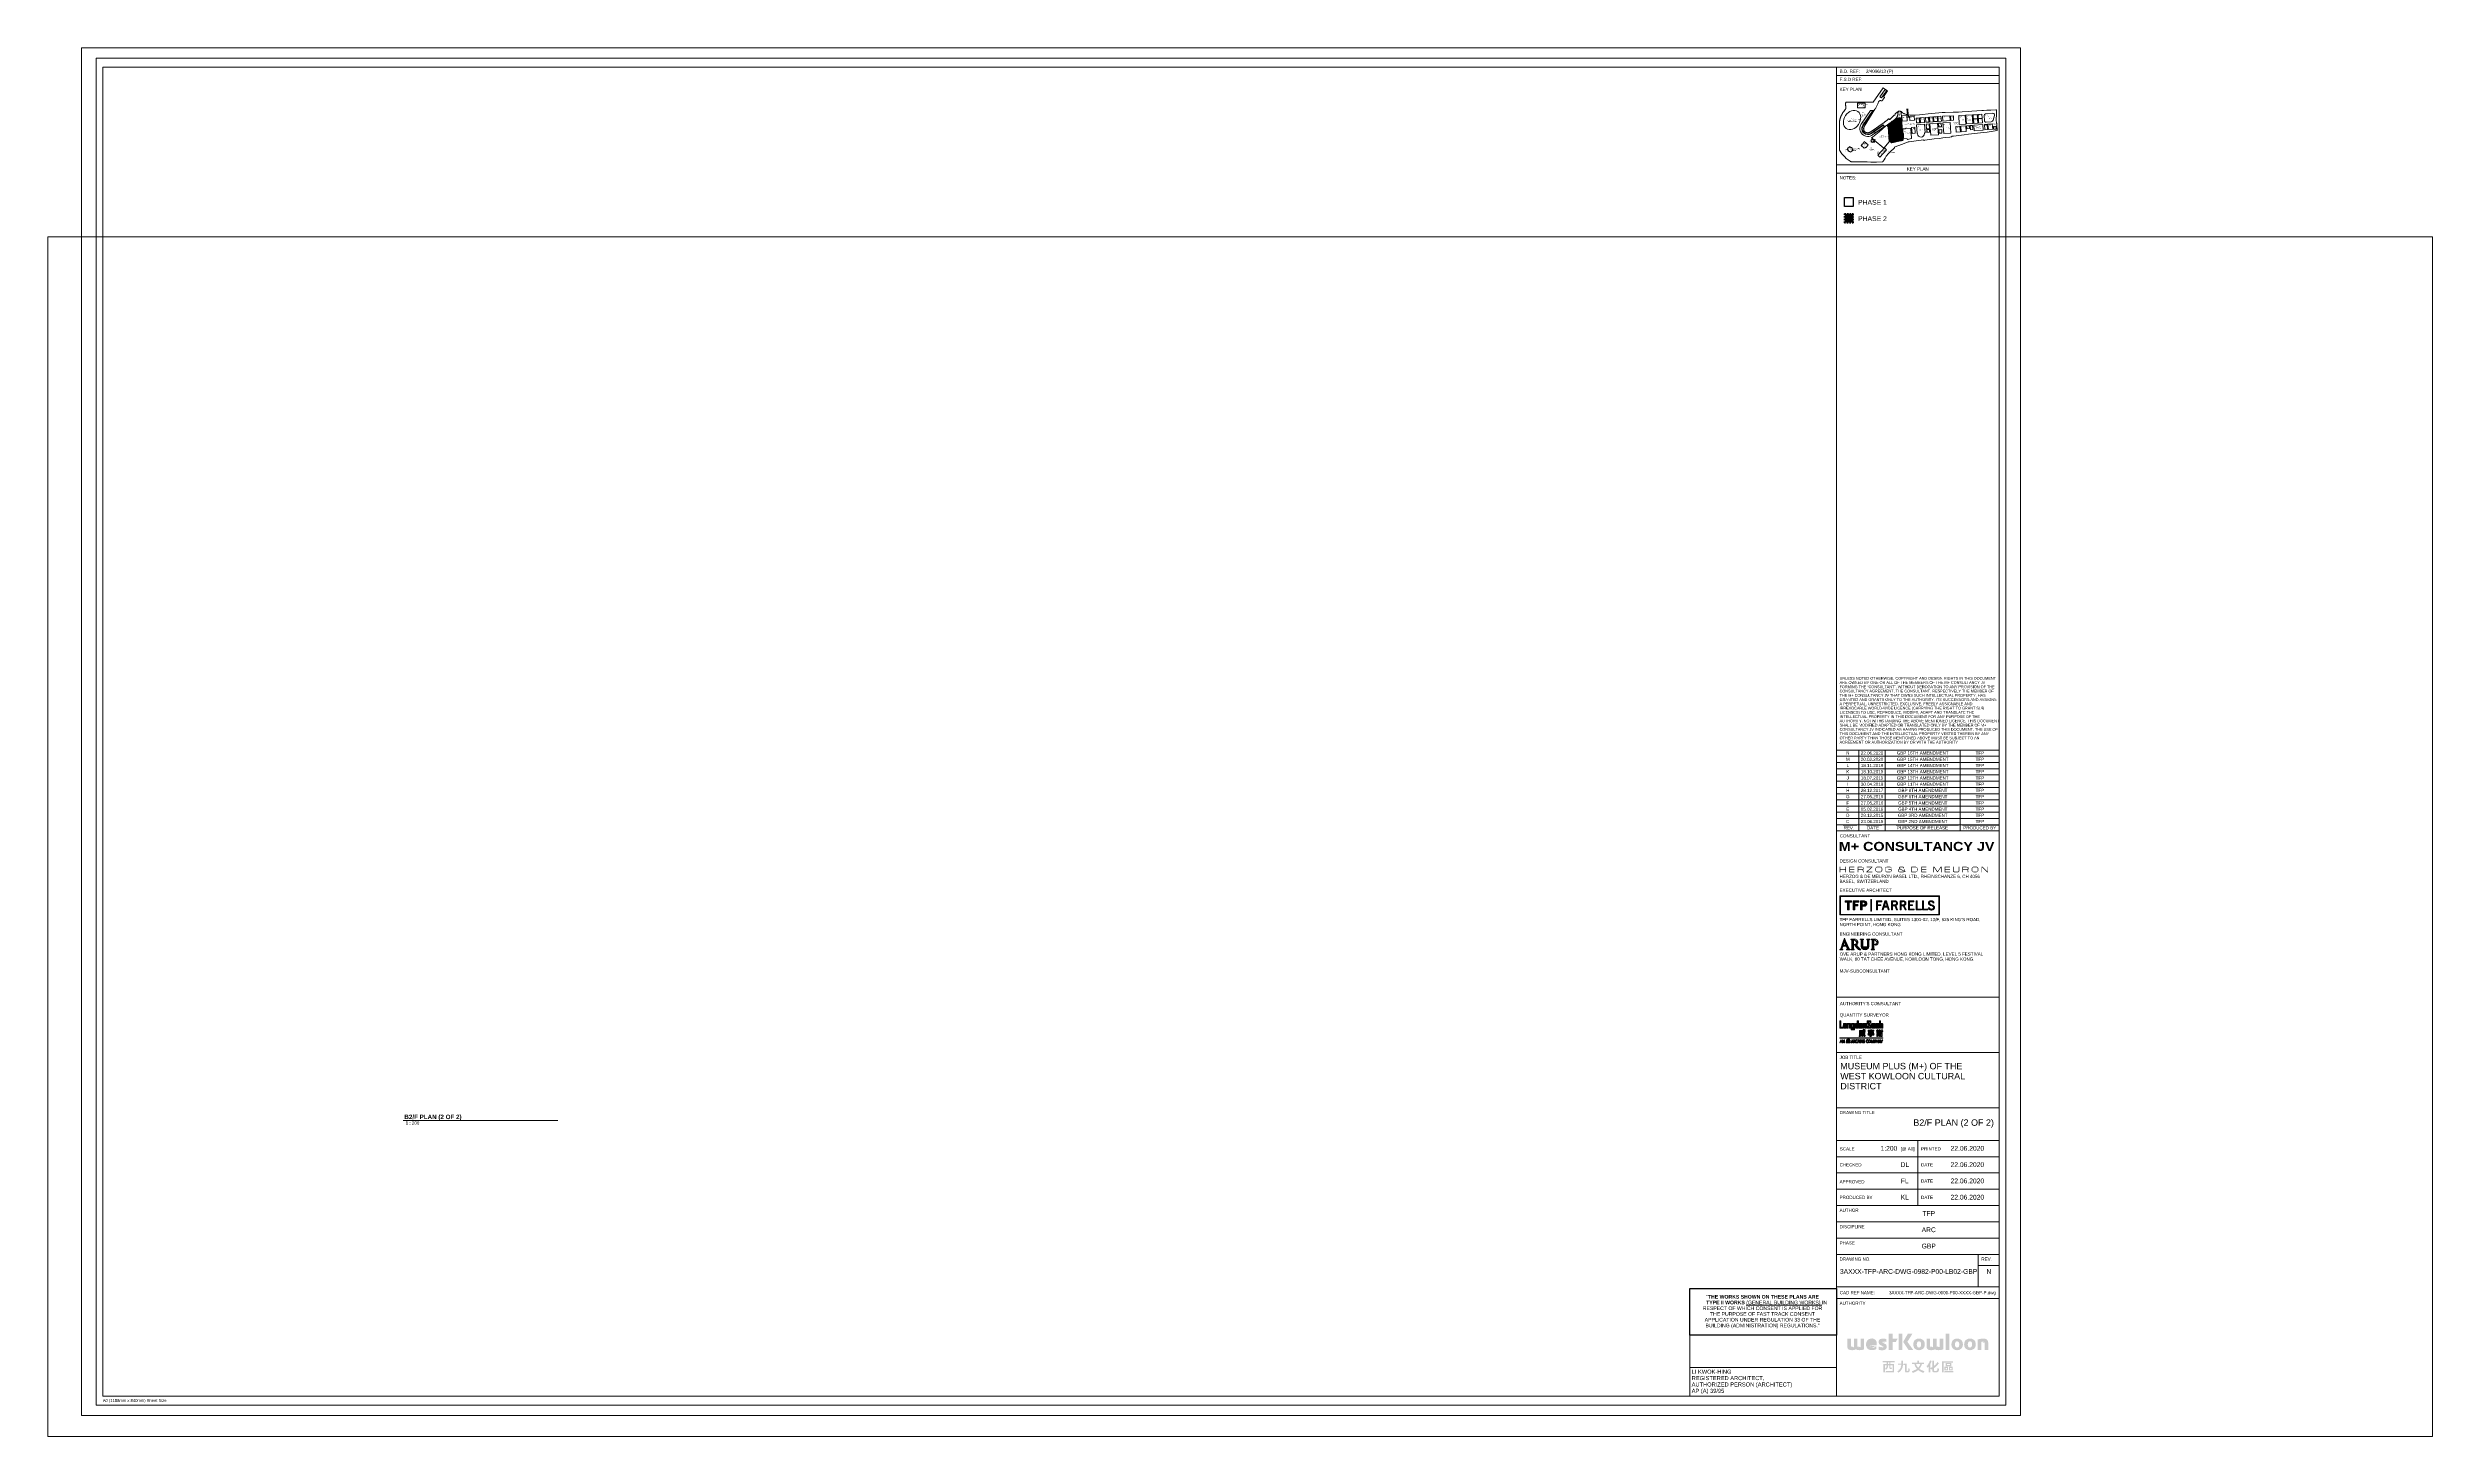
# Paper-space layout 'Layout1' of a CAD drawing. Header units: millimetres. Extents: x -369 to 1095, y -12 to 840.
import ezdxf

# ---------------------------------------------------------------- set-up
doc = ezdxf.new("R2010")
doc.units = ezdxf.units.MM
doc.linetypes.add('Dash 1_16_', pattern=[3.175, 1.5875, -1.5875])
doc.linetypes.add('SMALL DASH', pattern=[1.06, 0.53, -0.53])
for name, color, linetype, lineweight in [('G-ANNO-TTLB', 7, 'Continuous', 5), ('G-ANNO-TTLB-THIN', 7, 'Continuous', 5), ('G-IMPT', 7, 'Continuous', 5), ('PHASE 2', 53, 'Dash 1_16_', 0), ('PHASE 2 UNDERLINE', 10, 'SMALL DASH', 35), ('TITLE-TEXT_2.5', 7, 'Continuous', 5)]:
    doc.layers.add(name, color=color, linetype=linetype, lineweight=lineweight)
doc.styles.add('Arial Black', font='', dxfattribs={"height": 5.5})
doc.styles.add('Arial_12', font='arial.ttf', dxfattribs={"width": 0.8, "height": 8})
doc.styles.add('Arial_13', font='arial.ttf', dxfattribs={"width": 0.8, "height": 12.5})
doc.styles.add('Arial_14', font='arial.ttf', dxfattribs={"width": 0.8, "height": 6.66664})
doc.styles.add('Arial_15', font='arial.ttf', dxfattribs={"width": 0.8, "height": 1.8})
doc.styles.add('Arial_16', font='arial.ttf', dxfattribs={"height": 1.967066})
doc.styles.add('Arial_17', font='arial.ttf', dxfattribs={"height": 1.672006})
doc.styles.add('Arial_18', font='arial.ttf', dxfattribs={"height": 2.950599})
doc.styles.add('Arial_19', font='arial.ttf', dxfattribs={"height": 2.5})
doc.styles.add('Arial_20', font='arial.ttf', dxfattribs={"height": 3.934132})
doc.styles.add('Arial_21', font='arial.ttf', dxfattribs={"height": 2.5})
doc.styles.add('Arial_B', font='arialbd.ttf', dxfattribs={"height": 2.739842})
doc.styles.add('TEXT2.5', font='arial.ttf', dxfattribs={"width": 0.8, "height": 2.5})
doc.styles.get('Arial Black').set_extended_font_data('Arial Black')

# ---------------------------------------------------------------- blocks, each defined once
blk = doc.blocks.new('ARC_TFPTitleblock_A0_Landscape_Manual_Revisions - KEYNOTE_dwg_MMH 255962-22-07-6016-P4 _Footprint_-5376937-B2_F PLAN _2 OF 2_')
at = {"layer": 'G-IMPT'}
for p, q in [((834238, 818197), (834149, 818068)), ((834227, 817994), (834334, 818068)), ((834535, 818041), (834526, 818036)), ((834541, 818212), (834545, 818158)), ((834550, 818213), (834553, 818158)), ((835229, 818107), (835226, 818153)), ((835239, 818168), (835305, 818173)), ((835290, 818097), (835245, 818094)), ((835320, 818155), (835308, 818112)), ((834506, 818006), (834511, 817994))]:
    blk.add_line(p, q, dxfattribs=at)
at = {"layer": 'G-IMPT', "flags": 128}
for points in [[(834346, 818388), (834329, 818399), (834240, 818272), (834010, 818272), (834001, 818272), (833997, 818262), (833997, 818262), (833997, 818260), (833997, 818259), (833997, 818259), (833997, 818258), (833997, 818257), (833996, 818256), (833996, 818255), (833996, 818254), (833996, 818253), (833996, 818251), (833996, 818250), (833997, 818249), (833997, 818248), (833997, 818247), (833997, 818246), (833997, 818245), (833997, 818244), (833997, 818243), (833997, 818242), (833998, 818240), (833998, 818239), (833998, 818239), (833998, 818237), (833998, 818236), (833998, 818235), (833999, 818234), (833999, 818233), (833999, 818232), (833999, 818230), (833999, 818230), (833999, 818229), (833999, 818228), (833999, 818227), (833999, 818225), (833998, 818223), (833998, 818221), (833998, 818220), (833998, 818219), (833998, 818218), (833998, 818217), (833998, 818216), (833998, 818215), (833998, 818214), (833998, 818213), (833997, 818212), (833997, 818211), (833997, 818210), (833996, 818209), (833996, 818208), (833995, 818207), (833994, 818206), (833994, 818206), (833980, 818189), (833973, 818179), (833972, 818178), (833971, 818177), (833970, 818176), (833970, 818175), (833969, 818174), (833968, 818173), (833968, 818172), (833967, 818170), (833966, 818169), (833966, 818168), (833965, 818167), (833964, 818165), (833964, 818165), (833963, 818164), (833963, 818163), (833962, 818160), (833961, 818158), (833960, 818156), (833958, 818154), (833957, 818151), (833956, 818149), (833955, 818147), (833954, 818144), (833953, 818142), (833952, 818140), (833951, 818137), (833950, 818135), (833950, 818132), (833949, 818130), (833948, 818126), (833947, 818123), (833946, 818121), (833946, 818119), (833945, 818116), (833945, 818114), (833944, 818112), (833944, 818109), (833943, 818107), (833943, 818105), (833943, 818102), (833943, 818100), (833942, 818097), (833942, 818095), (833942, 818093), (833942, 818090), (833942, 818086), (833943, 818062), (833943, 818058), (833943, 818054), (833943, 818051), (833943, 818047), (833943, 818043), (833942, 818020), (833942, 817940), (833942, 817900), (833942, 817845), (833964, 817813), (833989, 817786), (834002, 817772), (834019, 817761), (834038, 817747), (834039, 817746), (834041, 817745), (834043, 817744), (834044, 817744), (834046, 817743), (834048, 817742), (834049, 817742), (834051, 817742), (834053, 817742), (834055, 817742), (834057, 817742), (834058, 817742), (834060, 817742), (834062, 817742), (834064, 817742), (834089, 817742), (834189, 817741), (834220, 817740), (834270, 817740), (834320, 817741), (834322, 817741), (834324, 817742), (834326, 817743), (834328, 817745), (834329, 817746), (834331, 817747), (834339, 817760), (834347, 817775), (834358, 817792), (834377, 817816), (834388, 817829), (834405, 817844), (834415, 817853), (834426, 817861), (834429, 817863), (834431, 817864), (834431, 817866), (834431, 817869), (834430, 817871), (834429, 817872), (834501, 817900), (834552, 817920), (834560, 817921), (834580, 817923), (834647, 817932), (834689, 817937), (834689, 817935), (834691, 817934), (834693, 817933), (834700, 817934), (834743, 817940), (834784, 817945), (834829, 817950), (834845, 817952), (834860, 817954), (834887, 817958), (834923, 817962), (834936, 817964), (834938, 817965), (834939, 817967), (834939, 817969), (834954, 817971), (835051, 817982), (835087, 817987), (835220, 818003), (835253, 818007), (835344, 818020), (835343, 818034), (835341, 818058), (835340, 818073), (835336, 818091), (835336, 818095), (835336, 818097), (835336, 818097), (835335, 818104), (835335, 818111), (835334, 818117), (835334, 818124), (835335, 818131), (835335, 818137), (835336, 818144), (835336, 818151), (835337, 818157), (835338, 818164), (835338, 818170), (835338, 818177), (835338, 818184), (835338, 818190), (835338, 818197), (835337, 818203), (835337, 818204), (835337, 818204), (835337, 818205), (835337, 818205), (835332, 818205), (835287, 818202), (835252, 818200), (835220, 818198), (835205, 818197), (835118, 818191), (835092, 818190), (835032, 818186), (834999, 818184), (834966, 818182), (834951, 818182), (834881, 818181), (834853, 818179), (834826, 818177), (834729, 818169), (834679, 818163), (834653, 818160), (834615, 818157), (834606, 818158), (834571, 818158), (834555, 818160), (834546, 818162), (834541, 818163), (834535, 818164), (834529, 818166), (834524, 818168), (834518, 818170), (834513, 818172), (834508, 818175), (834503, 818178), (834500, 818180), (834498, 818182), (834493, 818186), (834490, 818189), (834484, 818192), (834482, 818193), (834480, 818193), (834475, 818193), (834472, 818192), (834467, 818191), (834464, 818189), (834462, 818187), (834461, 818186), (834459, 818184), (834455, 818182), (834438, 818170), (834434, 818153), (834434, 818153), (834434, 818153), (834434, 818153), (834434, 818154), (834434, 818154), (834434, 818154), (834434, 818154), (834434, 818154), (834434, 818155), (834434, 818155), (834434, 818155), (834434, 818155), (834434, 818155), (834434, 818155), (834434, 818156), (834434, 818156), (834434, 818156), (834433, 818156), (834433, 818157), (834433, 818157), (834433, 818157), (834433, 818157), (834432, 818157), (834432, 818158), (834432, 818158), (834432, 818158), (834431, 818158), (834431, 818158), (834431, 818158), (834430, 818158), (834430, 818158), (834430, 818158), (834430, 818158), (834429, 818157), (834429, 818157), (834429, 818157), (834389, 818119), (834389, 818119), (834389, 818118), (834388, 818118), (834388, 818118), (834388, 818118), (834388, 818118), (834387, 818118), (834387, 818118), (834387, 818118), (834386, 818119), (834386, 818119), (834382, 818123), (834382, 818123), (834382, 818123), (834381, 818124), (834381, 818124), (834381, 818124), (834381, 818124), (834380, 818124), (834380, 818124), (834380, 818124), (834379, 818124), (834379, 818124), (834379, 818124), (834379, 818124), (834378, 818123), (834378, 818123), (834378, 818123), (834369, 818115), (834366, 818111), (834362, 818108), (834358, 818105), (834353, 818102), (834353, 818101), (834349, 818099), (834336, 818090), (834312, 818073), (834270, 818044), (834253, 818033), (834215, 818007), (834212, 818006), (834210, 818004), (834207, 818003), (834204, 818002), (834201, 818001), (834198, 818001), (834195, 818001), (834192, 818001), (834189, 818001), (834186, 818002), (834183, 818002), (834181, 818001), (834179, 818002), (834176, 818003), (834173, 818005), (834171, 818006), (834169, 818008), (834166, 818010), (834165, 818012), (834163, 818015), (834161, 818017), (834160, 818020), (834158, 818022), (834160, 818024), (834159, 818027), (834158, 818030), (834158, 818033), (834157, 818036), (834157, 818039), (834158, 818042), (834158, 818045), (834159, 818048), (834160, 818051), (834161, 818054), (834163, 818057), (834257, 818209), (834261, 818214), (834265, 818221), (834268, 818227), (834271, 818233), (834274, 818239), (834277, 818245), (834280, 818252), (834283, 818258), (834286, 818265), (834289, 818273), (834290, 818275), (834290, 818276), (834291, 818277), (834291, 818278), (834292, 818279), (834292, 818279), (834293, 818280), (834294, 818281), (834294, 818282), (834295, 818282), (834296, 818283), (834297, 818283), (834298, 818284), (834299, 818284), (834299, 818285), (834300, 818285), (834301, 818285), (834302, 818286), (834303, 818286), (834304, 818286), (834305, 818286), (834306, 818286), (834307, 818286), (834308, 818286), (834309, 818286), (834310, 818285), (834311, 818285), (834312, 818285), (834313, 818285), (834314, 818284), (834315, 818284), (834316, 818284), (834317, 818285), (834318, 818285), (834319, 818285), (834320, 818285), (834321, 818286), (834322, 818286), (834322, 818287), (834323, 818287), (834324, 818288), (834325, 818289), (834325, 818290), (834334, 818303), (834341, 818313), (834341, 818313), (834341, 818313), (834341, 818314), (834341, 818314), (834341, 818314), (834341, 818315), (834341, 818315), (834341, 818315), (834341, 818315), (834341, 818316), (834341, 818316), (834341, 818316), (834340, 818317), (834340, 818317), (834340, 818317), (834340, 818317), (834334, 818321), (834356, 818354), (834368, 818372), (834360, 818378)], [(834101, 818222), (834171, 818222), (834171, 818262), (834101, 818262)], [(834349, 818386), (834302, 818319), (834315, 818310), (834362, 818376)], [(834374, 818054), (834364, 818069), (834355, 818063), (834295, 818010), (834251, 817972), (834247, 817968), (834243, 817966), (834239, 817963), (834235, 817960), (834230, 817958), (834226, 817957), (834251, 817936), (834336, 817864), (834384, 817919)], [(834343, 818055), (834331, 818072), (834248, 818014), (834263, 817999)], [(834390, 817923), (834500, 817931), (834491, 818059), (834381, 818052)], [(834454, 818078), (834409, 818075), (834407, 818099), (834412, 818102), (834452, 818105)], [(834464, 818077), (834490, 818079), (834487, 818129), (834460, 818128), (834462, 818100)], [(834543, 818106), (834499, 818103), (834496, 818152), (834539, 818155)], [(834544, 818158), (834554, 818158), (834554, 818156), (834555, 818157), (834556, 818152), (834555, 818152), (834556, 818142), (834556, 818142), (834557, 818138), (834544, 818137), (834544, 818141), (834544, 818141), (834544, 818151), (834543, 818151), (834543, 818156), (834544, 818156)], [(834608, 818111), (834605, 818148), (834564, 818145), (834566, 818108)], [(834587, 817994), (834615, 817996), (834612, 818049), (834583, 818047), (834587, 817994)], [(834622, 818131), (834650, 818133), (834653, 818090), (834625, 818088)], [(834658, 818134), (834695, 818136), (834698, 818093), (834661, 818090)], [(834707, 818137), (834733, 818139), (834736, 818096), (834710, 818094)], [(834738, 818080), (834741, 818036), (834716, 818034), (834713, 818078)], [(834717, 818028), (834741, 818030), (834743, 818005), (834718, 818003)], [(834741, 818140), (834770, 818142), (834773, 818098), (834744, 818096)], [(834745, 818080), (834814, 818085), (834821, 817983), (834753, 817978)], [(834810, 818144), (834777, 818142), (834780, 818099), (834813, 818101)], [(834817, 818145), (834843, 818147), (834847, 818103), (834820, 818101)], [(834821, 818085), (834846, 818087), (834848, 818054), (834824, 818052)], [(834850, 818028), (834852, 817998), (834828, 817997), (834825, 818027)], [(834921, 818152), (834925, 818109), (834859, 818104), (834856, 818148)], [(834926, 818093), (834932, 817998), (834868, 817993), (834861, 818088)], [(834929, 818148), (834954, 818150), (834956, 818111), (834932, 818109)], [(835012, 818059), (835016, 818009), (834979, 818006), (834976, 818056)], [(835020, 818059), (835064, 818062), (835067, 818012), (835023, 818009)], [(835120, 818161), (835126, 818083), (835070, 818079), (835065, 818157)], [(835098, 818037), (835073, 818035), (835071, 818063), (835096, 818065)], [(835124, 818066), (835127, 818029), (835106, 818027), (835103, 818065)], [(835128, 818161), (835165, 818164), (835168, 818126), (835131, 818123)], [(835168, 818123), (835171, 818086), (835134, 818083), (835131, 818120)], [(835217, 818024), (835139, 818018), (835135, 818067), (835214, 818073)], [(835207, 818167), (835210, 818129), (835175, 818126), (835173, 818164)], [(835213, 818089), (835210, 818126), (835176, 818123), (835178, 818086)], [(835254, 818076), (835257, 818028), (835234, 818026), (835231, 818074)], [(835299, 818079), (835303, 818031), (835265, 818028), (835261, 818076)], [(835333, 818058), (835335, 818033), (835310, 818031), (835309, 818056)], [(834015, 817857), (834010, 817852), (834018, 817845), (834010, 817852)], [(834032, 817878), (834029, 817873), (834032, 817878), (834038, 817873)], [(834032, 817833), (834039, 817827), (834044, 817833), (834039, 817827)], [(834056, 817847), (834061, 817853), (834056, 817857), (834061, 817853)], [(834163, 817922), (834198, 817894), (834179, 817870), (834175, 817873), (834169, 817866), (834167, 817867), (834163, 817863), (834134, 817887), (834144, 817899), (834146, 817898), (834157, 817911), (834155, 817912)], [(834283, 817800), (834315, 817837), (834341, 817866), (834360, 817850), (834301, 817784)]]:
    blk.add_lwpolyline(points, close=True, dxfattribs=at)
for points in [[(834136, 818078), (834218, 818197), (834243, 818197), (834153, 818066)], [(834224, 817998), (834331, 818072), (834343, 818055), (834237, 817981)], [(834467, 818191), (834467, 818191), (834467, 818191), (834467, 818191), (834467, 818191), (834467, 818191), (834467, 818191), (834467, 818191), (834467, 818191), (834467, 818191), (834467, 818191), (834467, 818191), (834467, 818191), (834467, 818191), (834467, 818191), (834467, 818191), (834467, 818191), (834467, 818191), (834467, 818191), (834467, 818191), (834467, 818191), (834467, 818191), (834467, 818191), (834467, 818191), (834467, 818191), (834467, 818191), (834467, 818191), (834467, 818191), (834467, 818191), (834467, 818191), (834467, 818191), (834467, 818191), (834467, 818191), (834467, 818191), (834467, 818191), (834467, 818191), (834467, 818191), (834467, 818191), (834467, 818191), (834467, 818191), (834467, 818191), (834468, 818191), (834468, 818191), (834468, 818191), (834468, 818191), (834468, 818191), (834468, 818191), (834468, 818191), (834468, 818191), (834468, 818191), (834468, 818191), (834468, 818191), (834468, 818191), (834468, 818191), (834468, 818191), (834468, 818191), (834468, 818191), (834468, 818191), (834468, 818191), (834468, 818191), (834468, 818191), (834468, 818191), (834468, 818191), (834468, 818191), (834468, 818191), (834468, 818191), (834468, 818191), (834468, 818191), (834468, 818191), (834468, 818191), (834468, 818191), (834468, 818191), (834468, 818191), (834468, 818192), (834469, 818192), (834469, 818192), (834469, 818192), (834469, 818192), (834469, 818192), (834469, 818192), (834469, 818192), (834469, 818192), (834469, 818192), (834469, 818192), (834469, 818192), (834469, 818192), (834469, 818192), (834469, 818192), (834469, 818192), (834469, 818192), (834469, 818192), (834469, 818192), (834469, 818192), (834469, 818192), (834469, 818192), (834469, 818192), (834469, 818192), (834469, 818192), (834470, 818192), (834470, 818192), (834470, 818192), (834470, 818192), (834470, 818192), (834470, 818192), (834470, 818192), (834470, 818192), (834470, 818192), (834470, 818192), (834470, 818192), (834470, 818192), (834470, 818192), (834470, 818192), (834470, 818192), (834470, 818192), (834470, 818192), (834470, 818192), (834470, 818192), (834470, 818192), (834471, 818192), (834471, 818192), (834471, 818192), (834471, 818192), (834471, 818192), (834471, 818192), (834471, 818192), (834471, 818192), (834471, 818192), (834471, 818192), (834471, 818192), (834472, 818192), (834472, 818192), (834472, 818192), (834472, 818192), (834472, 818192), (834472, 818192), (834472, 818192), (834472, 818192), (834472, 818192), (834473, 818192), (834473, 818192), (834473, 818192), (834473, 818192), (834473, 818192), (834473, 818192), (834473, 818192), (834473, 818192), (834473, 818192), (834473, 818192), (834473, 818192), (834473, 818192), (834473, 818192), (834474, 818193), (834474, 818193), (834474, 818193), (834474, 818193), (834474, 818193), (834474, 818193), (834474, 818193), (834474, 818193), (834474, 818193), (834474, 818193), (834474, 818193), (834474, 818193), (834474, 818193), (834474, 818193), (834474, 818193), (834474, 818193), (834474, 818193), (834475, 818193), (834475, 818193), (834475, 818193), (834475, 818193), (834475, 818192), (834475, 818192), (834475, 818192), (834475, 818192), (834475, 818192), (834475, 818192), (834475, 818192), (834475, 818192), (834475, 818192), (834475, 818192), (834475, 818192), (834475, 818192), (834476, 818192), (834476, 818192), (834476, 818192), (834476, 818192), (834476, 818192), (834476, 818192), (834476, 818192), (834476, 818192), (834476, 818192), (834476, 818192), (834476, 818192), (834476, 818192), (834476, 818192), (834476, 818192), (834476, 818192), (834476, 818192), (834477, 818192), (834477, 818192), (834477, 818192), (834477, 818192), (834477, 818192), (834477, 818192), (834477, 818192), (834477, 818192), (834477, 818192), (834477, 818192), (834477, 818192), (834477, 818192), (834477, 818192), (834477, 818192), (834477, 818192), (834478, 818192), (834478, 818192), (834478, 818192), (834478, 818192), (834478, 818192), (834478, 818192), (834478, 818192), (834478, 818192), (834478, 818192), (834478, 818192), (834478, 818192), (834478, 818192), (834478, 818192), (834478, 818192), (834479, 818192), (834479, 818192), (834479, 818192), (834479, 818191), (834479, 818191), (834479, 818191), (834479, 818191), (834479, 818191), (834479, 818191), (834479, 818191), (834479, 818191), (834479, 818191), (834479, 818191), (834479, 818191), (834480, 818191), (834480, 818191), (834480, 818191), (834480, 818191), (834480, 818191), (834480, 818191), (834480, 818191), (834480, 818191), (834480, 818191), (834480, 818191), (834480, 818191), (834480, 818191), (834480, 818191), (834481, 818190), (834481, 818190), (834481, 818190), (834481, 818190), (834481, 818190), (834481, 818190), (834481, 818190), (834481, 818190), (834481, 818190), (834481, 818190), (834481, 818190), (834481, 818190), (834481, 818190), (834482, 818190), (834482, 818190), (834482, 818190), (834482, 818190), (834482, 818190), (834482, 818190), (834482, 818189), (834482, 818189), (834482, 818189), (834482, 818189), (834482, 818189), (834482, 818189), (834482, 818189), (834483, 818189), (834483, 818189), (834483, 818189), (834483, 818189), (834483, 818189), (834483, 818189), (834483, 818189), (834483, 818189), (834483, 818189), (834483, 818188), (834483, 818188), (834483, 818188), (834483, 818188), (834483, 818188), (834483, 818188), (834483, 818188), (834483, 818188), (834483, 818188), (834483, 818188), (834483, 818188), (834483, 818188), (834484, 818188), (834484, 818188), (834486, 818186), (834486, 818186), (834486, 818186), (834486, 818186), (834486, 818186), (834486, 818186), (834486, 818186), (834486, 818186), (834486, 818186), (834486, 818186), (834486, 818186), (834486, 818186), (834486, 818186), (834486, 818186), (834486, 818186), (834486, 818186), (834486, 818186), (834486, 818186), (834486, 818186), (834486, 818186), (834486, 818186), (834486, 818186), (834486, 818186), (834486, 818186), (834487, 818186), (834487, 818186), (834487, 818185), (834487, 818185), (834487, 818185), (834487, 818185), (834487, 818185), (834487, 818185), (834487, 818185), (834488, 818185), (834488, 818185), (834488, 818185), (834488, 818185), (834488, 818184), (834488, 818184), (834488, 818184), (834488, 818184), (834488, 818184), (834489, 818184), (834489, 818184), (834489, 818184), (834489, 818184), (834489, 818184), (834489, 818184), (834489, 818183), (834489, 818183), (834489, 818183), (834489, 818183), (834490, 818183), (834490, 818183), (834490, 818183), (834490, 818183), (834490, 818183), (834490, 818183), (834490, 818183), (834490, 818183), (834490, 818183), (834490, 818183), (834490, 818183), (834490, 818183), (834490, 818182), (834490, 818182), (834490, 818179), (834493, 818139), (834494, 818133), (834494, 818133), (834494, 818132), (834494, 818132), (834494, 818132), (834494, 818132), (834494, 818132), (834494, 818132), (834494, 818132), (834494, 818132), (834492, 818132), (834490, 818132), (834480, 818131), (834460, 818130), (834450, 818129), (834445, 818129), (834445, 818129), (834445, 818129), (834445, 818129), (834445, 818129), (834445, 818129), (834445, 818129), (834445, 818129), (834445, 818129), (834445, 818129), (834445, 818129), (834445, 818129), (834445, 818130), (834446, 818130), (834446, 818130), (834446, 818130), (834446, 818130), (834446, 818130), (834446, 818131), (834446, 818131), (834446, 818131), (834447, 818131), (834447, 818131), (834447, 818131), (834447, 818132), (834447, 818132), (834447, 818132), (834447, 818132), (834448, 818132), (834448, 818132), (834448, 818133), (834448, 818133), (834448, 818133), (834448, 818133), (834448, 818133), (834448, 818133), (834449, 818134), (834449, 818134), (834449, 818134), (834449, 818134), (834449, 818134), (834449, 818134), (834449, 818135), (834449, 818135), (834450, 818135), (834450, 818135), (834450, 818135), (834450, 818135), (834450, 818136), (834450, 818136), (834450, 818136), (834450, 818136), (834451, 818136), (834451, 818136), (834451, 818137), (834451, 818137), (834451, 818137), (834451, 818137), (834451, 818137), (834451, 818137), (834452, 818138), (834452, 818138), (834452, 818138), (834452, 818138), (834452, 818138), (834452, 818139), (834452, 818139), (834452, 818139), (834452, 818139), (834453, 818139), (834453, 818139), (834453, 818140), (834453, 818140), (834453, 818140), (834453, 818140), (834453, 818140), (834453, 818140), (834453, 818141), (834454, 818141), (834454, 818141), (834454, 818141), (834454, 818141), (834454, 818142), (834454, 818142), (834454, 818142), (834454, 818142), (834454, 818142), (834454, 818142), (834454, 818142), (834454, 818142), (834454, 818142), (834454, 818142), (834454, 818142), (834454, 818142), (834455, 818143), (834455, 818143), (834455, 818143), (834455, 818143), (834455, 818143), (834455, 818143), (834455, 818144), (834455, 818144), (834455, 818144), (834455, 818144), (834455, 818144), (834455, 818144), (834456, 818145), (834456, 818145), (834456, 818145), (834456, 818145), (834456, 818145), (834456, 818145), (834456, 818146), (834456, 818146), (834456, 818146), (834456, 818146), (834456, 818146), (834456, 818146), (834456, 818147), (834456, 818147), (834457, 818147), (834457, 818147), (834457, 818147), (834457, 818148), (834457, 818148), (834457, 818148), (834457, 818148), (834457, 818148), (834457, 818148), (834457, 818149), (834457, 818149), (834457, 818149), (834457, 818149), (834457, 818149), (834457, 818149), (834458, 818150), (834458, 818150), (834458, 818150), (834458, 818150), (834458, 818150), (834458, 818150), (834458, 818151), (834458, 818151), (834458, 818151), (834458, 818151), (834458, 818151), (834458, 818152), (834458, 818152), (834458, 818152), (834458, 818152), (834458, 818152), (834458, 818152), (834459, 818153), (834459, 818153), (834459, 818153), (834459, 818153), (834459, 818153), (834459, 818154), (834459, 818154), (834459, 818154), (834459, 818154), (834459, 818154), (834459, 818154), (834459, 818155), (834459, 818155), (834459, 818155), (834459, 818155), (834459, 818155), (834459, 818155), (834459, 818156), (834459, 818156), (834459, 818156), (834459, 818156), (834459, 818156), (834459, 818156), (834459, 818156), (834459, 818156), (834459, 818156), (834459, 818156), (834459, 818156), (834459, 818157), (834459, 818157), (834460, 818157), (834460, 818157), (834460, 818157), (834460, 818157), (834460, 818157), (834460, 818157), (834460, 818158), (834460, 818158), (834460, 818158), (834460, 818158), (834460, 818158), (834460, 818158), (834460, 818158), (834460, 818159), (834460, 818159), (834460, 818159), (834460, 818159), (834460, 818159), (834460, 818159), (834460, 818159), (834460, 818159), (834460, 818160), (834460, 818160), (834460, 818160), (834460, 818160), (834460, 818160), (834460, 818160), (834460, 818160), (834460, 818160), (834460, 818161), (834460, 818161), (834460, 818161), (834460, 818161), (834460, 818161), (834460, 818161), (834460, 818161), (834460, 818161), (834460, 818162), (834460, 818162), (834460, 818162), (834460, 818162), (834460, 818162), (834460, 818162), (834460, 818162), (834460, 818163), (834460, 818163), (834460, 818163), (834460, 818163), (834460, 818163), (834460, 818163), (834460, 818163), (834460, 818163), (834460, 818164), (834460, 818164), (834460, 818164), (834460, 818164), (834460, 818164), (834460, 818164), (834460, 818164), (834460, 818164), (834460, 818165), (834460, 818165), (834460, 818165), (834460, 818165), (834460, 818165), (834460, 818165), (834460, 818165), (834460, 818166), (834460, 818166), (834460, 818166), (834460, 818166), (834460, 818166), (834460, 818166), (834460, 818166), (834460, 818166), (834460, 818167), (834460, 818167), (834460, 818167), (834460, 818167), (834460, 818167), (834460, 818167), (834460, 818167), (834460, 818167), (834460, 818168), (834460, 818168), (834460, 818168), (834460, 818168), (834460, 818168), (834460, 818168), (834460, 818168), (834460, 818169), (834460, 818169), (834460, 818169), (834460, 818169), (834460, 818169), (834460, 818169), (834460, 818169), (834460, 818169), (834460, 818170), (834460, 818170), (834460, 818170), (834460, 818170), (834460, 818170), (834460, 818170), (834460, 818170), (834460, 818170), (834460, 818171), (834460, 818171), (834460, 818171), (834460, 818171), (834460, 818171), (834460, 818171), (834460, 818171), (834460, 818172), (834460, 818172), (834460, 818172), (834460, 818172), (834460, 818172), (834460, 818172), (834460, 818172), (834460, 818172), (834460, 818173), (834460, 818173), (834460, 818173), (834460, 818173), (834460, 818173), (834460, 818173), (834460, 818173), (834460, 818173), (834460, 818174), (834460, 818174), (834460, 818174), (834460, 818174), (834460, 818174), (834460, 818174), (834460, 818174), (834460, 818174), (834460, 818175), (834460, 818175), (834460, 818175), (834460, 818175), (834460, 818175), (834460, 818175), (834460, 818175), (834460, 818175), (834460, 818176), (834460, 818176), (834460, 818176), (834459, 818176), (834459, 818176), (834459, 818176), (834459, 818176), (834459, 818176), (834459, 818176), (834459, 818176), (834459, 818176), (834459, 818176), (834459, 818176), (834459, 818176), (834459, 818176), (834459, 818176), (834459, 818176), (834459, 818176), (834459, 818176), (834459, 818176), (834459, 818177), (834460, 818178), (834460, 818181), (834461, 818184), (834461, 818185), (834461, 818185), (834461, 818185), (834461, 818186), (834461, 818186), (834461, 818186), (834461, 818186), (834461, 818186), (834461, 818186), (834461, 818186), (834463, 818185), (834464, 818185), (834464, 818185), (834464, 818185), (834464, 818185), (834464, 818185), (834464, 818185), (834464, 818185), (834464, 818185), (834464, 818185), (834465, 818186), (834465, 818189), (834465, 818189), (834466, 818189), (834466, 818189), (834466, 818189), (834466, 818189), (834466, 818189), (834466, 818189), (834466, 818189), (834466, 818189), (834466, 818189), (834466, 818189), (834466, 818189), (834466, 818189), (834466, 818189), (834466, 818189), (834466, 818190), (834466, 818190), (834466, 818190), (834466, 818190), (834466, 818190), (834466, 818190), (834466, 818190), (834466, 818190), (834466, 818190), (834466, 818190), (834466, 818190), (834466, 818190), (834466, 818190), (834466, 818190), (834466, 818190), (834466, 818190), (834466, 818190), (834466, 818190), (834466, 818190), (834466, 818190), (834466, 818190), (834466, 818190), (834466, 818190), (834466, 818190), (834466, 818190), (834466, 818190), (834466, 818190), (834466, 818190), (834466, 818190), (834466, 818190), (834466, 818190), (834466, 818190), (834466, 818190), (834466, 818190), (834466, 818190), (834466, 818190), (834466, 818190), (834466, 818190), (834466, 818190), (834466, 818190), (834466, 818190), (834466, 818190), (834466, 818190), (834466, 818190), (834466, 818190), (834466, 818190), (834466, 818190), (834466, 818191), (834466, 818191), (834466, 818191), (834466, 818191), (834466, 818191), (834466, 818191), (834466, 818191), (834466, 818191), (834467, 818191), (834467, 818191), (834467, 818191), (834467, 818191), (834467, 818191), (834467, 818191), (834467, 818191), (834467, 818191), (834467, 818191), (834467, 818191), (834467, 818191), (834467, 818191), (834467, 818191), (834467, 818191), (834467, 818191), (834467, 818191), (834467, 818191), (834467, 818191), (834467, 818191)], [(834525, 818035), (834507, 818034), (834507, 818034), (834507, 818034), (834507, 818034), (834507, 818034), (834507, 818034), (834507, 818034), (834507, 818034), (834507, 818034), (834507, 818034), (834506, 818034), (834506, 818034), (834506, 818034), (834506, 818034), (834506, 818034), (834506, 818034), (834506, 818034), (834506, 818034), (834506, 818034), (834506, 818034), (834506, 818034), (834506, 818034), (834506, 818033), (834506, 818033), (834506, 818033), (834505, 818033), (834505, 818033), (834505, 818033), (834505, 818033), (834505, 818033), (834505, 818033), (834505, 818033), (834505, 818033), (834505, 818033), (834505, 818033), (834505, 818033), (834505, 818033), (834505, 818033), (834505, 818033), (834505, 818033), (834505, 818032), (834505, 818032), (834505, 818032), (834505, 818032), (834505, 818032), (834505, 818032), (834505, 818032), (834504, 818032), (834504, 818032), (834504, 818032), (834504, 818032), (834504, 818032), (834504, 818032), (834504, 818032), (834504, 818031), (834504, 818031), (834504, 818031), (834504, 818031), (834504, 818031), (834504, 818031), (834504, 818031), (834504, 818031), (834504, 818031), (834504, 818031), (834504, 818031), (834506, 818007)], [(834512, 817989), (834512, 817955), (834512, 817955), (834512, 817955), (834512, 817955), (834512, 817955), (834512, 817955), (834512, 817955), (834512, 817955), (834512, 817955), (834512, 817955), (834512, 817955), (834512, 817955), (834512, 817955), (834512, 817954), (834512, 817954), (834512, 817954), (834512, 817954), (834512, 817954), (834512, 817954), (834512, 817954), (834512, 817954), (834512, 817954), (834512, 817954), (834512, 817954), (834512, 817954), (834512, 817954), (834512, 817954), (834512, 817954), (834512, 817954), (834512, 817954), (834512, 817953), (834512, 817953), (834512, 817953), (834512, 817953), (834512, 817953), (834512, 817953), (834512, 817953), (834512, 817953), (834512, 817953), (834513, 817953), (834513, 817953), (834513, 817953), (834513, 817953), (834513, 817953), (834513, 817953), (834513, 817953), (834513, 817953), (834513, 817953), (834513, 817953), (834513, 817953), (834513, 817953), (834513, 817953), (834513, 817953), (834513, 817952), (834513, 817952), (834513, 817952), (834513, 817952), (834514, 817952), (834514, 817952), (834514, 817952), (834514, 817952), (834514, 817952), (834514, 817952), (834514, 817952), (834514, 817952), (834541, 817947), (834542, 817947), (834542, 817947), (834543, 817946), (834543, 817946), (834543, 817946), (834547, 817941), (834547, 817941), (834547, 817941), (834547, 817941), (834547, 817941), (834547, 817941), (834547, 817941), (834547, 817941), (834547, 817941), (834547, 817941), (834547, 817941), (834547, 817941), (834547, 817941), (834547, 817941), (834547, 817941), (834547, 817941), (834547, 817941), (834548, 817941), (834548, 817941), (834548, 817941), (834548, 817941), (834548, 817941), (834548, 817941), (834548, 817941), (834548, 817941), (834548, 817941), (834548, 817940), (834548, 817940), (834548, 817940), (834548, 817940), (834548, 817940), (834548, 817940), (834548, 817940), (834548, 817940), (834548, 817940), (834548, 817940), (834549, 817940), (834549, 817940), (834549, 817940), (834549, 817940), (834549, 817940), (834549, 817940), (834549, 817940), (834549, 817940), (834549, 817940), (834549, 817940), (834549, 817940), (834549, 817940), (834549, 817940), (834549, 817940), (834549, 817940), (834549, 817940), (834549, 817940), (834549, 817940), (834549, 817940), (834550, 817940), (834550, 817940), (834550, 817940), (834550, 817940), (834550, 817940), (834578, 817948), (834578, 817948), (834578, 817948), (834578, 817948), (834578, 817948), (834579, 817948), (834579, 817948), (834579, 817949), (834579, 817949), (834579, 817949), (834579, 817949), (834579, 817949), (834579, 817949), (834579, 817949), (834580, 817949), (834580, 817949), (834580, 817949), (834580, 817949), (834580, 817949), (834580, 817949), (834580, 817949), (834580, 817949), (834580, 817950), (834580, 817950), (834581, 817950), (834581, 817950), (834581, 817950), (834581, 817950), (834581, 817950), (834581, 817950), (834581, 817950), (834581, 817950), (834581, 817951), (834581, 817951), (834581, 817951), (834581, 817951), (834582, 817951), (834582, 817951), (834582, 817951), (834582, 817951), (834582, 817951), (834582, 817952), (834582, 817952), (834582, 817952), (834582, 817952), (834582, 817952), (834582, 817952), (834582, 817952), (834582, 817952), (834582, 817953), (834582, 817953), (834582, 817953), (834582, 817953), (834582, 817953), (834582, 817953), (834582, 817953), (834582, 817953), (834582, 817954), (834582, 817954), (834582, 817954), (834582, 817954), (834582, 817954), (834582, 817954), (834582, 817954), (834582, 817954), (834577, 818032), (834577, 818032), (834577, 818032), (834577, 818032), (834577, 818032), (834577, 818033), (834577, 818033), (834577, 818033), (834577, 818033), (834577, 818033), (834577, 818033), (834577, 818033), (834577, 818033), (834577, 818034), (834577, 818034), (834576, 818034), (834576, 818034), (834576, 818034), (834576, 818034), (834576, 818034), (834576, 818034), (834576, 818035), (834576, 818035), (834576, 818035), (834576, 818035), (834576, 818035), (834576, 818035), (834576, 818035), (834576, 818035), (834576, 818035), (834575, 818036), (834575, 818036), (834575, 818036), (834575, 818036), (834575, 818036), (834575, 818036), (834575, 818036), (834575, 818036), (834575, 818036), (834575, 818036), (834574, 818036), (834574, 818037), (834574, 818037), (834574, 818037), (834574, 818037), (834574, 818037), (834574, 818037), (834574, 818037), (834573, 818037), (834573, 818037), (834573, 818037), (834573, 818037), (834573, 818037), (834573, 818037), (834573, 818037), (834573, 818037), (834573, 818037), (834572, 818037), (834572, 818037), (834572, 818037), (834572, 818037), (834572, 818037), (834572, 818037), (834572, 818037), (834572, 818038), (834537, 818041)], [(834634, 817990), (834634, 817994), (834631, 817994), (834626, 818072), (834698, 818077), (834704, 817999), (834697, 817999), (834697, 817995)], [(835063, 818082), (835063, 818078), (835006, 818074), (835001, 818153), (835057, 818157), (835063, 818078)], [(834239, 817915), (834235, 817918), (834234, 817917), (834220, 817928), (834234, 817945), (834249, 817932), (834256, 817941), (834258, 817940), (834255, 817935), (834253, 817933), (834257, 817929), (834253, 817925)], [(834252, 817922), (834252, 817913), (834252, 817913), (834252, 817921), (834250, 817921), (834248, 817924)]]:
    blk.add_lwpolyline(points, dxfattribs=at)
at = {"layer": 'G-IMPT'}
for centre, radius, start, end in [((834194, 818038), 70.9, 145.3666, 307.1065), ((834194, 818038), 54.4, 145.7793, 307.1065), ((834194, 818038), 49.9, 145.3304, 307.1065), ((834525, 818038), 3.02, 274.0019, 298.7417), ((834537, 818038), 3.02, 84.2691, 118.7442), ((835240, 818154), 14.2, 93.9986, 183.9986), ((835244, 818108), 14.3, 183.9986, 273.9986), ((835288, 818118), 20.2, 273.9986, 343.9986), ((835306, 818159), 14.3, 343.9986, 93.9986), ((834036, 817853), 21.5, 111.1577, 168.1692), ((834036, 817853), 21.5, 111.157, 168.1698), ((834032, 817847), 14.4, 188.2889, 271.8878), ((834032, 817847), 14.4, 188.2912, 271.8856), ((834037, 817854), 19.3, 10.528, 88.7372), ((834037, 817854), 19.3, 10.5292, 88.736), ((834037, 817851), 19.9, 290.9361, 348.9832), ((834037, 817851), 19.9, 290.9335, 348.9859), ((834261, 817902), 25, 120.0133, 148.3931), ((834256, 817922), 3.79, 140.3115, 180.0007), ((834509, 818007), 3, 183.9989, 202.944), ((834500, 817989), 12, 358.8482, 22.944), ((834666, 817993), 31.5, 183.9989, 3.9989)]:
    blk.add_arc(centre, radius, start, end, dxfattribs=at)
blk.add_ellipse((834054, 818114), major_axis=(52, 75.8), ratio=0.753976, dxfattribs=at)
at = {"layer": 'G-IMPT', "attachment_point": 1, "line_spacing_factor": 0.938532}
for s, insert, char_height, width, rotation, style in [('Existing Salt Water\\PPumping Station', (834103, 818259), 8, 88.61, 359.8746, 'Arial_12'), ('P44', (834325, 818351), 8, 18.74, 3.9989, 'Arial_12'), ('Mega Performance Venue/\\PExhibition Centre', (834010, 818115), 8, 125.3, 3.9989, 'Arial_12'), ('P46', (834045, 818131), 8, 18.74, 3.9989, 'Arial_12'), ('ARENA\\PPLAZA', (834137, 818167), 8, 36.3, 3.9989, 'Arial_12'), ('P47', (834144, 818181), 8, 18.74, 3.9989, 'Arial_12'), ('P43B', (834147, 818093), 8, 25.76, 3.9989, 'Arial_12'), ('P43A', (834316, 818059), 8, 25.76, 3.9989, 'Arial_12'), ('P39A', (834411, 818099), 8, 25.76, 3.9989, 'Arial_12'), ('M+ - CSF', (834411, 818088), 8, 45.38, 3.9989, 'Arial_12'), ('P42', (834459, 818144), 8, 18.74, 3.9989, 'Arial_12'), ('Station', (834462, 818158), 8, 32.79, 3.9989, 'Arial_12'), ('CLP', (834463, 818178), 8, 20.49, 3.9989, 'Arial_12'), ('Sub-', (834463, 818167), 8, 22.25, 3.9989, 'Arial_12'), ('P39B', (834464, 818107), 8, 25.76, 3.9989, 'Arial_12'), ('P34', (834502, 818139), 8, 18.74, 3.9989, 'Arial_12'), ('ARTIST SQUARE', (834521, 818078), 8, 84.9, 3.9989, 'Arial_12'), ('P31', (834567, 818140), 8, 18.74, 3.9989, 'Arial_12'), ('P32', (834587, 818042), 8, 18.74, 3.9989, 'Arial_12'), ('P29', (834623, 818125), 8, 18.74, 3.9989, 'Arial_12'), ('P30', (834629, 818061), 8, 18.74, 3.9989, 'Arial_12'), ('Great Theatre', (834638, 818029), 8, 65.58, 3.9989, 'Arial_12'), ('P28', (834659, 818128), 8, 18.74, 3.9989, 'Arial_12'), ('P27', (834711, 818132), 8, 18.74, 3.9989, 'Arial_12'), ('P26', (834716, 818071), 8, 18.74, 3.9989, 'Arial_12'), ('P25', (834722, 818019), 8, 18.74, 3.9989, 'Arial_12'), ('P24', (834744, 818134), 8, 18.74, 3.9989, 'Arial_12'), ('P23', (834748, 818070), 8, 18.74, 3.9989, 'Arial_12'), ('Musical\\PTheatre', (834767, 818042), 8, 36.3, 3.9989, 'Arial_12'), ('P22', (834780, 818136), 8, 18.74, 3.9989, 'Arial_12'), ('P19', (834820, 818134), 8, 18.74, 3.9989, 'Arial_12'), ('P20', (834823, 818080), 8, 18.74, 3.9989, 'Arial_12'), ('P21', (834827, 818025), 8, 18.74, 3.9989, 'Arial_12'), ('P17', (834860, 818141), 8, 18.74, 3.9989, 'Arial_12'), ('P18', (834864, 818078), 8, 18.74, 3.9989, 'Arial_12'), ('Music\\PCentre', (834883, 818053), 8, 31.62, 3.9989, 'Arial_12'), ('P16', (834931, 818142), 8, 18.74, 3.9989, 'Arial_12'), ('CENTRAL\\PSQUARE', (834943, 818094), 8, 48.79, 3.9989, 'Arial_12'), ('P15', (834981, 818051), 8, 18.74, 3.9989, 'Arial_12'), ('P14', (835008, 818146), 8, 18.74, 3.9989, 'Arial_12'), ('CCP', (835023, 818118), 8, 22.25, 3.9989, 'Arial_12'), ('P13', (835023, 818049), 8, 18.74, 3.9989, 'Arial_12'), ('P12', (835068, 818150), 8, 18.74, 3.9989, 'Arial_12'), ('P11', (835074, 818057), 8, 18.74, 3.9989, 'Arial_12'), ('Medium\\PTheatre II', (835075, 818129), 8, 45.09, 3.9989, 'Arial_12'), ('P10', (835106, 818056), 8, 18.74, 3.9989, 'Arial_12'), ('P09', (835131, 818158), 8, 18.74, 3.9989, 'Arial_12'), ('P06', (835135, 818117), 8, 18.74, 3.9989, 'Arial_12'), ('P8', (835138, 818061), 8, 12.88, 3.9989, 'Arial_12'), ('Medium\\PTheatre I', (835154, 818053), 8, 42.16, 3.9989, 'Arial_12'), ('P05', (835176, 818161), 8, 18.74, 3.9989, 'Arial_12'), ('P07', (835178, 818120), 8, 18.74, 3.9989, 'Arial_12'), ('P02', (835233, 818071), 8, 18.74, 3.9989, 'Arial_12'), ('P01', (835237, 818159), 8, 18.74, 3.9989, 'Arial_12'), ('Xiqu\\PCentre', (835261, 818145), 8, 31.62, 3.9989, 'Arial_12'), ('P03', (835265, 818074), 8, 18.74, 3.9989, 'Arial_12'), ('XIQU', (835300, 818093), 8, 25.76, 3.9989, 'Arial_12'), ('SQUARE', (835301, 818080), 8, 44.5, 3.9989, 'Arial_12'), ('P04', (835310, 818054), 8, 18.74, 3.9989, 'Arial_12'), ('Western Harbour Crossing\\PVentilation Building', (833993, 817855), 8, 124.52, 3.9989, 'Arial_12'), ('P48', (834025, 817868), 8, 18.74, 3.9989, 'Arial_12'), ('Black\\PBox', (834142, 817892), 8, 25.76, 3.9989, 'Arial_12'), ('P51', (834156, 817905), 8, 18.74, 3.9989, 'Arial_12'), ('PARK', (834204, 817854), 12.5, 44.82, 3.9989, 'Arial_13'), ('Arts\\PPavilion', (834210, 817932), 8, 36.89, 3.9989, 'Arial_12'), ('P50', (834212, 817866), 8, 18.74, 3.9989, 'Arial_12'), ('P52', (834229, 817932), 8, 18.74, 3.9989, 'Arial_12'), ('Airport Railway Ventilation\\Pand Traction Substation Building', (834274, 817832), 8, 151.07, 3.9989, 'Arial_12'), ('M+ Interfacing Park', (834296, 817965), 6.67, 76.37, 3.9989, 'Arial_14'), ('P50A', (834314, 817976), 8, 25.76, 3.9989, 'Arial_12'), ('P49', (834327, 817848), 8, 18.74, 3.9989, 'Arial_12'), ('P40', (834434, 818016), 8, 18.74, 3.9989, 'Arial_12'), ('M+', (834435, 818007), 8, 14.93, 3.9989, 'Arial_12'), ('P35', (834517, 818012), 8, 18.74, 3.9989, 'Arial_12'), ('Lyric Theatre', (834519, 817999), 8, 61.48, 3.9989, 'Arial_12')]:
    blk.add_mtext(s, dxfattribs=dict(at, insert=insert, char_height=char_height, width=width, rotation=rotation, style=style))
at = {"layer": 'G-IMPT', "insert": (834153, 818231), "char_height": 8, "width": 18.74, "attachment_point": 1, "line_spacing_factor": 0.938532, "style": 'Arial_12'}
blk.add_mtext('P45', dxfattribs=at)
blk = doc.blocks.new('ARC_TFPTitleblock_A0_Landscape_Manual_Revisions - KEYNOTE_dwg-5376933-B2_F PLAN _2 OF 2_')
at = {"layer": 'G-IMPT'}
h = blk.add_hatch(color=256, dxfattribs=at)
edge = h.paths.add_edge_path(flags=0)
edge.add_arc((1084.7, 42.9), 1.94, 177.0202, 244.5991)
edge.add_arc((1085.2, 43.9), 3.01, 244.3069, 265.2124)
edge.add_arc((1085.6, 46.5), 5.63, 263.2251, 294.534)
edge.add_arc((1089.6, 43.9), 2.99, 237.7007, 267.6578)
edge.add_arc((1090.1, 50.1), 9.22, 266.046, 288.7666)
edge.add_line((1093, 41.3), (1093, 47.9))
edge.add_line((1093, 47.9), (1090.9, 47.9))
edge.add_line((1090.9, 47.9), (1090.9, 42.7))
edge.add_arc((1090, 45.2), 2.66, 260.2183, 290.0524, ccw=False)
edge.add_arc((1089.7, 43.4), 0.812, 189.5692, 255.2102, ccw=False)
edge.add_line((1088.9, 43.3), (1088.9, 47.9))
edge.add_line((1088.9, 47.9), (1086.8, 47.9))
edge.add_line((1086.8, 47.9), (1086.8, 42.8))
edge.add_arc((1085.9, 44.8), 2.25, 260.7966, 293.2282, ccw=False)
edge.add_arc((1085.7, 43.4), 0.812, 189.5692, 255.2102, ccw=False)
edge.add_line((1084.9, 43.3), (1084.9, 47.9))
edge.add_line((1084.9, 47.9), (1082.8, 47.9))
edge.add_line((1082.8, 47.9), (1082.8, 43))
edge = h.paths.add_edge_path(flags=0)
edge.add_arc((1097.6, 44.5), 3.51, 90.5011, 135.9969)
edge.add_arc((1098.4, 44.4), 4.21, 141.8925, 209.845)
edge.add_arc((1097.5, 44.2), 3.33, 215.7271, 267.429)
edge.add_arc((1097.8, 46.8), 5.91, 265.3638, 296.5282)
edge.add_line((1100.5, 41.5), (1100.5, 43.2))
edge.add_arc((1098.2, 46.3), 3.88, 258.6415, 305.3137, ccw=False)
edge.add_arc((1097.8, 43.9), 1.43, 183.8639, 257.8859, ccw=False)
edge.add_line((1096.3, 43.8), (1100.8, 43.8))
edge.add_arc((1088.1, 44.3), 12.7, 357.759, 364.0341)
edge.add_arc((1097.5, 45), 3.32, 4.4867, 45.2414)
edge.add_arc((1097.8, 44.9), 3.18, 50.5978, 93.3539)
edge = h.paths.add_edge_path(flags=0)
edge.add_arc((1104.5, 43.9), 3.03, 269.7118, 304.855)
edge.add_arc((1104.9, 43), 2.03, 309.2458, 392.0178)
edge.add_arc((1104.9, 42.8), 2.19, 35.2364, 55.709)
edge.add_arc((1094.3, 23.9), 23.8, 60.3139, 65.6001)
edge.add_arc((1104.4, 45.9), 0.406, 103.9114, 230.3141, ccw=False)
edge.add_arc((1105.1, 43.3), 3.07, 58.12, 104.0556, ccw=False)
edge.add_line((1106.7, 45.9), (1106.7, 47.6))
edge.add_arc((1104.8, 43.4), 4.65, 66.0381, 109.3322)
edge.add_arc((1103.8, 46), 1.9, 107.2083, 166.7139)
edge.add_arc((1105.7, 45.7), 3.83, 170.048, 184.6956)
edge.add_arc((1103.8, 45.8), 1.87, 192.2504, 238.9632)
edge.add_arc((1109.7, 56.2), 13.9, 239.9526, 248.1563)
edge.add_arc((1104.4, 42.9), 0.431, -49.5221, 69.8572, ccw=False)
edge.add_arc((1104, 44.3), 1.86, 270.5572, 293.7575, ccw=False)
edge.add_arc((1104.1, 46.9), 4.41, 240.7595, 268.8096, ccw=False)
edge.add_line((1101.9, 43), (1101.9, 41.3))
edge.add_arc((1104.1, 47.2), 6.39, 249.7358, 273.2363)
h.paths.add_polyline_path([(1108.2, 51), (1108.2, 41), (1110.6, 41), (1110.6, 46), (1112.5, 46), (1113.6, 47.9), (1110.6, 47.9), (1110.6, 51)], flags=0)
h.paths.add_polyline_path([(1116.5, 41), (1116.5, 51), (1114.2, 51), (1114.2, 41)], flags=0)
h.paths.add_polyline_path([(1119.9, 51), (1117, 46), (1120.3, 41), (1123.2, 41), (1119.6, 46), (1122.7, 51)], flags=0)
edge = h.paths.add_edge_path(flags=0)
edge.add_arc((1126.9, 44.2), 3.36, 313.4691, 332.266)
edge.add_arc((1125.8, 44.4), 4.48, 335.9505, 384.0495)
edge.add_arc((1126.9, 44.7), 3.36, 27.734, 46.5309)
edge.add_arc((1126.7, 44.2), 3.85, 49.6848, 130.3152)
edge.add_arc((1126.5, 44.7), 3.36, 133.4691, 152.266)
edge.add_arc((1127.7, 44.4), 4.48, 155.9505, 204.0495)
edge.add_arc((1126.5, 44.2), 3.36, 207.734, 226.5309)
edge.add_arc((1126.7, 44.7), 3.85, 229.6848, 310.3152)
edge = h.paths.add_edge_path(flags=0)
edge.add_arc((1124.9, 44.4), 3.14, 337.5797, 382.4203)
edge.add_arc((1126.7, 45.1), 1.23, 25.163, 154.837)
edge.add_arc((1128.5, 44.4), 3.14, 157.5797, 202.4203)
edge.add_arc((1126.7, 43.7), 1.23, 205.163, 334.837)
edge = h.paths.add_edge_path(flags=0)
edge.add_arc((1134.2, 46.5), 5.63, 263.2251, 294.534)
edge.add_arc((1138.1, 43.9), 2.99, 237.7007, 267.6578)
edge.add_arc((1138.6, 50.1), 9.22, 266.046, 288.7666)
edge.add_line((1141.6, 41.3), (1141.6, 47.9))
edge.add_line((1141.6, 47.9), (1139.5, 47.9))
edge.add_line((1139.5, 47.9), (1139.5, 42.7))
edge.add_arc((1138.6, 45.2), 2.66, 260.2183, 290.0524, ccw=False)
edge.add_arc((1138.3, 43.4), 0.812, 189.5692, 255.2102, ccw=False)
edge.add_line((1137.5, 43.3), (1137.5, 47.9))
edge.add_line((1137.5, 47.9), (1135.4, 47.9))
edge.add_line((1135.4, 47.9), (1135.4, 42.8))
edge.add_arc((1134.5, 44.8), 2.25, 260.7966, 293.2282, ccw=False)
edge.add_arc((1134.3, 43.4), 0.812, 189.5692, 255.2102, ccw=False)
edge.add_line((1133.5, 43.3), (1133.5, 47.9))
edge.add_line((1133.5, 47.9), (1131.4, 47.9))
edge.add_line((1131.4, 47.9), (1131.4, 43))
edge.add_arc((1133.3, 42.9), 1.94, 177.0202, 244.5991)
edge.add_arc((1133.8, 43.9), 3.01, 244.3069, 265.2124)
h.paths.add_polyline_path([(1145.4, 41), (1145.4, 51), (1143.1, 51), (1143.1, 41)], flags=0)
edge = h.paths.add_edge_path(flags=0)
edge.add_arc((1150.3, 44.2), 3.36, 313.4691, 332.266)
edge.add_arc((1149.2, 44.4), 4.48, 335.9505, 384.0495)
edge.add_arc((1150.3, 44.7), 3.36, 27.734, 46.5309)
edge.add_arc((1150.1, 44.2), 3.85, 49.6848, 130.3152)
edge.add_arc((1150, 44.7), 3.36, 133.4691, 152.266)
edge.add_arc((1151.1, 44.4), 4.48, 155.9505, 204.0495)
edge.add_arc((1150, 44.2), 3.36, 207.734, 226.5309)
edge.add_arc((1150.1, 44.7), 3.85, 229.6848, 310.3152)
edge = h.paths.add_edge_path(flags=0)
edge.add_arc((1148.3, 44.4), 3.14, 337.5797, 382.4203)
edge.add_arc((1150.1, 45.1), 1.23, 25.163, 154.837)
edge.add_arc((1151.9, 44.4), 3.14, 157.5797, 202.4203)
edge.add_arc((1150.1, 43.7), 1.23, 205.163, 334.837)
edge = h.paths.add_edge_path(flags=0)
edge.add_arc((1158.2, 44.2), 3.36, 313.4691, 332.266)
edge.add_arc((1157.1, 44.4), 4.48, 335.9505, 384.0495)
edge.add_arc((1158.2, 44.7), 3.36, 27.734, 46.5309)
edge.add_arc((1158, 44.2), 3.85, 49.6848, 130.3152)
edge.add_arc((1157.8, 44.7), 3.36, 133.4691, 152.266)
edge.add_arc((1158.9, 44.4), 4.48, 155.9505, 204.0495)
edge.add_arc((1157.8, 44.2), 3.36, 207.734, 226.5309)
edge.add_arc((1158, 44.7), 3.85, 229.6848, 310.3152)
edge = h.paths.add_edge_path(flags=0)
edge.add_arc((1156.2, 44.4), 3.14, 337.5797, 382.4203)
edge.add_arc((1158, 45.1), 1.23, 25.163, 154.837)
edge.add_arc((1159.8, 44.4), 3.14, 157.5797, 202.4203)
edge.add_arc((1158, 43.7), 1.23, 205.163, 334.837)
edge = h.paths.add_edge_path(flags=0)
edge.add_line((1167, 45.3), (1167, 41))
edge.add_line((1167, 41), (1169.2, 41))
edge.add_line((1169.2, 41), (1169.2, 45.7))
edge.add_arc((1166, 45.4), 3.2, 5.02, 18.2684)
edge.add_arc((1167.1, 45.9), 1.99, 15.1286, 78.4301)
edge.add_arc((1166.4, 44), 4.06, 74.6642, 90.0301)
edge.add_line((1166.4, 48), (1165.9, 48))
edge.add_arc((1166.4, 35.7), 12.3, 92.5123, 107.1577)
edge.add_line((1162.8, 47.5), (1162.8, 41))
edge.add_line((1162.8, 41), (1164.9, 41))
edge.add_line((1164.9, 41), (1164.9, 46.1))
edge.add_arc((1165.9, 43.2), 3.06, 79.2813, 107.7964, ccw=False)
edge.add_arc((1166.1, 45.3), 0.961, -2.2196, 67.329, ccw=False)
h.paths.add_polyline_path([(1108.5, 32.4), (1108.5, 33.4), (1107.7, 33.4), (1107.7, 32.4)], flags=0)
edge = h.paths.add_edge_path(flags=0)
edge.add_line((1111.4, 27.3), (1111.4, 32.4))
edge.add_line((1111.4, 32.4), (1109.2, 32.4))
edge.add_line((1109.2, 32.4), (1109.2, 33.4))
edge.add_line((1109.2, 33.4), (1111.8, 33.4))
edge.add_line((1111.8, 33.4), (1111.8, 34.2))
edge.add_line((1111.8, 34.2), (1104.5, 34.2))
edge.add_line((1104.5, 34.2), (1104.5, 33.4))
edge.add_line((1104.5, 33.4), (1106.9, 33.4))
edge.add_line((1106.9, 33.4), (1106.9, 32.4))
edge.add_line((1106.9, 32.4), (1104.9, 32.4))
edge.add_line((1104.9, 32.4), (1104.9, 27.3))
edge.add_line((1104.9, 27.3), (1105.8, 27.3))
edge.add_line((1105.8, 27.3), (1105.8, 31.6))
edge.add_line((1105.8, 31.6), (1106.8, 31.6))
edge.add_line((1106.8, 31.6), (1106.8, 31))
edge.add_arc((1105.2, 31.1), 1.64, 297.7416, 356.5024, ccw=False)
edge.add_line((1106, 29.6), (1105.8, 29.6))
edge.add_line((1105.8, 29.5), (1105.8, 29.6))
edge.add_line((1105.8, 29.5), (1106.4, 28.8))
edge.add_line((1106.4, 28.8), (1106.7, 29.1))
edge.add_line((1106.7, 29.2), (1106.7, 29.1))
edge.add_arc((1105.2, 31.1), 2.52, 308.1748, 356.5462)
edge.add_line((1107.7, 31), (1107.7, 31.6))
edge.add_line((1107.7, 31.6), (1108.5, 31.6))
edge.add_line((1108.5, 31.6), (1108.5, 29.9))
edge.add_arc((1109, 29.9), 0.477, 180, 270)
edge.add_line((1109, 29.4), (1109.9, 29.4))
edge.add_line((1109.9, 29.4), (1110.2, 30))
edge.add_line((1110.2, 30), (1110.2, 30.1))
edge.add_line((1110.2, 30.1), (1109.2, 30.1))
edge.add_line((1109.2, 30.1), (1109.2, 31.6))
edge.add_line((1109.2, 31.6), (1110.5, 31.6))
edge.add_line((1110.5, 31.6), (1110.5, 28))
edge.add_line((1110.5, 28), (1106.4, 28))
edge.add_line((1106.4, 28), (1106, 27.3))
edge.add_line((1106, 27.3), (1111.4, 27.3))
edge = h.paths.add_edge_path(flags=0)
edge.add_arc((1107.4, 32.5), 9.48, 345.3115, 359.5561)
edge.add_line((1116.9, 32.5), (1116.9, 34.4))
edge.add_line((1116.9, 34.4), (1115.9, 34.4))
edge.add_line((1115.9, 34.4), (1115.9, 32.7))
edge.add_line((1115.9, 32.7), (1113.9, 32.7))
edge.add_line((1113.9, 32.7), (1113.9, 31.9))
edge.add_line((1113.9, 31.9), (1115.9, 31.9))
edge.add_arc((1110.7, 32.3), 5.24, 300.7426, 354.9413, ccw=False)
edge.add_line((1113.4, 27.8), (1114.1, 27))
edge.add_arc((1110.8, 32.2), 6.1, 302.5413, 340.8124)
edge = h.paths.add_edge_path(flags=0)
edge.add_line((1119.2, 28.1), (1119.2, 31.8))
edge.add_line((1119.2, 31.8), (1119.2, 32.7))
edge.add_line((1119.2, 32.7), (1117.5, 32.7))
edge.add_line((1117.5, 32.7), (1117.4, 32.6))
edge.add_line((1117.4, 32.6), (1117.2, 32.3))
edge.add_line((1117.2, 32.3), (1117.1, 32.1))
edge.add_line((1117.1, 32.1), (1117, 31.8))
edge.add_line((1117, 31.8), (1118.2, 31.8))
edge.add_line((1118.2, 31.8), (1118.2, 27.8))
edge.add_arc((1118.8, 27.8), 0.597, 180, 270)
edge.add_line((1118.8, 27.2), (1119.8, 27.2))
edge.add_arc((1119.8, 28.4), 1.19, 270, 360)
edge.add_line((1121, 28.4), (1121, 29.5))
edge.add_line((1121, 29.5), (1120.1, 29.8))
edge.add_line((1120.1, 29.8), (1120.1, 28.4))
edge.add_arc((1119.8, 28.4), 0.239, -90, 0, ccw=False)
edge.add_line((1119.8, 28.1), (1119.2, 28.1))
edge = h.paths.add_edge_path(flags=0)
edge.add_line((1127.5, 32.3), (1124.9, 32.3))
edge.add_arc((1129.6, 33.6), 4.86, 195.0455, 225.7932)
edge.add_arc((1122.8, 33.6), 4.86, 314.2068, 344.9545)
edge = h.paths.add_edge_path(flags=0)
edge.add_line((1129.8, 32.3), (1129.8, 33.2))
edge.add_line((1129.8, 33.2), (1126.7, 33.2))
edge.add_line((1126.7, 33.2), (1126.7, 34.4))
edge.add_line((1126.7, 34.4), (1125.6, 34.4))
edge.add_line((1125.6, 34.4), (1125.6, 33.2))
edge.add_line((1125.6, 33.2), (1122.5, 33.2))
edge.add_line((1122.5, 33.2), (1122.5, 32.3))
edge.add_line((1122.5, 32.3), (1123.9, 32.3))
edge.add_arc((1129.6, 33.6), 5.84, 192.4724, 225.7932)
edge.add_arc((1119.2, 38.9), 11.4, 286.0337, 303.4798, ccw=False)
edge.add_line((1122.4, 28), (1122.9, 27))
edge.add_arc((1120.5, 35.4), 8.8, 286.1961, 310.548)
edge.add_arc((1131.9, 35.4), 8.8, 229.452, 253.8039)
edge.add_line((1129.5, 27), (1130, 28))
edge.add_arc((1133.2, 38.9), 11.4, 236.5202, 253.9663, ccw=False)
edge.add_arc((1122.8, 33.6), 5.84, 314.2068, 347.5276)
edge.add_line((1128.5, 32.3), (1129.8, 32.3))
edge = h.paths.add_edge_path(flags=0)
edge.add_arc((1130.1, 38.6), 10.5, 303.5965, 326.8098)
edge.add_line((1138.9, 32.9), (1138, 33.6))
edge.add_arc((1131.2, 37.2), 7.7, 308.261, 332.0641, ccw=False)
edge.add_line((1135.9, 31.2), (1135.9, 34.4))
edge.add_line((1135.9, 34.4), (1135, 34.4))
edge.add_line((1135, 34.4), (1135, 30.5))
edge.add_arc((1131.2, 37.2), 7.7, 289.2661, 299.7302, ccw=False)
edge.add_line((1133.7, 30), (1133.7, 32.4))
edge.add_arc((1125.9, 36.6), 8.87, 332.1969, 344.9496)
edge.add_line((1134.4, 34.3), (1133.4, 34.6))
edge.add_arc((1125.9, 36.6), 7.82, 315.5236, 345.6564, ccw=False)
edge.add_line((1131.4, 31.1), (1131.9, 30.1))
edge.add_arc((1125.9, 36.6), 8.87, 312.9257, 320.2187)
edge.add_line((1132.7, 30.9), (1132.7, 27.2))
edge.add_line((1132.7, 27.2), (1133.7, 27.2))
edge.add_line((1133.7, 27.2), (1133.7, 29.7))
edge.add_line((1133.7, 29.7), (1134.2, 29))
edge.add_arc((1130.1, 38.6), 10.5, 292.6823, 297.5522)
edge.add_line((1135, 29.4), (1135, 27.9))
edge.add_arc((1135.6, 27.9), 0.597, 180, 270)
edge.add_line((1135.6, 27.3), (1137.7, 27.3))
edge.add_arc((1137.7, 28.5), 1.19, 270, 360)
edge.add_line((1138.9, 28.5), (1138.9, 29.5))
edge.add_line((1138.9, 29.5), (1138, 29.8))
edge.add_line((1138, 29.8), (1138, 28.9))
edge.add_arc((1137.3, 28.9), 0.716, 270, 360, ccw=False)
edge.add_line((1137.3, 28.1), (1136.2, 28.1))
edge.add_arc((1136.2, 28.4), 0.239, 180, 270, ccw=False)
edge.add_line((1135.9, 28.4), (1135.9, 29.9))
h.paths.add_polyline_path([(1141.8, 27.2), (1141.8, 33.3), (1147.6, 33.3), (1147.6, 34.1), (1140.9, 34.1), (1140.9, 27.2)], flags=0)
h.paths.add_polyline_path([(1142.5, 28.1), (1142, 27.2), (1147.8, 27.2), (1147.8, 28.1)], flags=0)
h.paths.add_polyline_path([(1143, 30), (1143, 29.2), (1143.9, 29.2), (1143.9, 30)], flags=0)
h.paths.add_polyline_path([(1142.3, 30.7), (1142.3, 28.5), (1144.6, 28.5), (1144.6, 30.7)], flags=0)
h.paths.add_polyline_path([(1145.8, 29.2), (1146.7, 29.2), (1146.7, 30), (1145.8, 30)], flags=0)
h.paths.add_polyline_path([(1145.1, 28.5), (1147.4, 28.5), (1147.4, 30.7), (1145.1, 30.7)], flags=0)
h.paths.add_polyline_path([(1143.1, 33), (1143.1, 31), (1146.5, 31), (1146.5, 33)], flags=0)
h.paths.add_polyline_path([(1143.9, 31.7), (1143.9, 32.3), (1145.7, 32.3), (1145.7, 31.7)], flags=0)
at = {"xscale": 0.0691173834783354, "yscale": 0.0691173834783354, "zscale": 0.0691173834783354}
blk.add_blockref('ARC_TFPTitleblock_A0_Landscape_Manual_Revisions - KEYNOTE_dwg_MMH 255962-22-07-6016-P4 _Footprint_-5376937-B2_F PLAN _2 OF 2_', (-56562, -55749.6), dxfattribs=at)
at = {"layer": 'G-IMPT', "insert": (12, 10.9), "char_height": 1.8, "width": 36.894, "attachment_point": 1, "line_spacing_factor": 0.938532, "style": 'Arial_15'}
blk.add_mtext('A0 (1188mm x 840mm) Sheet Size', dxfattribs=at)
blk = doc.blocks.new('ARC_TFPTitleblock_A0_Landscape_Manual_Revisions - TFP Logo_dwg_TFP LOGO-5376838-B2_F PLAN _2 OF 2_')
at = {"layer": 'G-IMPT'}
h = blk.add_hatch(color=256, dxfattribs=at)
h.paths.add_polyline_path([(8, 242), (8, 8), (1284, 8), (1284, 242)], flags=0)
h.paths.add_polyline_path([(1292, 249), (1292, 0), (0, 0), (0, 249)], flags=0)
for points in [[(152, 184), (152, 165), (121, 165), (121, 66), (98, 66), (98, 165), (68, 165), (68, 184)], [(173, 66), (173, 184), (248, 184), (248, 165), (195, 165), (195, 137), (234, 137), (234, 118), (195, 118), (195, 66)], [(412, 51), (403, 51), (403, 199), (412, 199)], [(546, 184), (546, 173), (489, 173), (489, 133), (531, 133), (531, 122), (489, 122), (489, 66), (476, 66), (476, 184)], [(960, 184), (960, 173), (902, 173), (902, 133), (943, 133), (943, 122), (902, 122), (902, 77), (963, 77), (963, 66), (889, 66), (889, 184)], [(989, 66), (989, 184), (1002, 184), (1002, 77), (1058, 77), (1058, 66)], [(1073, 66), (1073, 184), (1086, 184), (1086, 77), (1142, 77), (1142, 66)], [(1212, 154), (1211, 154), (1211, 155), (1211, 155), (1211, 156), (1211, 156), (1211, 157), (1210, 157), (1210, 158), (1210, 158), (1210, 159), (1210, 159), (1209, 160), (1209, 160), (1209, 161), (1209, 161), (1208, 162), (1208, 162), (1208, 163), (1207, 163), (1207, 163), (1207, 164), (1206, 164), (1206, 165), (1206, 165), (1205, 166), (1205, 166), (1205, 166), (1204, 167), (1204, 167), (1203, 167), (1203, 168), (1203, 168), (1202, 169), (1202, 169), (1201, 169), (1201, 170), (1200, 170), (1200, 170), (1199, 170), (1199, 171), (1198, 171), (1198, 171), (1197, 171), (1197, 172), (1196, 172), (1196, 172), (1195, 172), (1194, 173), (1194, 173), (1193, 173), (1193, 173), (1192, 173), (1192, 173), (1191, 174), (1190, 174), (1190, 174), (1189, 174), (1188, 174), (1188, 174), (1187, 174), (1186, 174), (1186, 174), (1185, 174), (1184, 174), (1183, 174), (1182, 174), (1181, 174), (1179, 174), (1179, 174), (1178, 174), (1178, 174), (1177, 174), (1177, 173), (1176, 173), (1176, 173), (1175, 173), (1175, 173), (1174, 173), (1174, 173), (1173, 172), (1173, 172), (1172, 172), (1172, 172), (1171, 172), (1171, 171), (1170, 171), (1170, 171), (1170, 171), (1169, 170), (1169, 170), (1168, 170), (1168, 169), (1168, 169), (1167, 169), (1167, 169), (1167, 168), (1166, 168), (1166, 168), (1166, 167), (1166, 167), (1165, 167), (1165, 166), (1165, 166), (1165, 165), (1164, 165), (1164, 165), (1164, 164), (1164, 164), (1164, 163), (1163, 163), (1163, 162), (1163, 162), (1163, 162), (1163, 161), (1163, 161), (1163, 160), (1163, 160), (1162, 159), (1162, 159), (1162, 158), (1162, 158), (1162, 157), (1162, 156), (1162, 156), (1162, 156), (1162, 155), (1162, 155), (1162, 155), (1162, 154), (1162, 154), (1162, 154), (1162, 154), (1162, 153), (1162, 153), (1162, 153), (1163, 153), (1163, 152), (1163, 152), (1163, 152), (1163, 151), (1163, 151), (1163, 151), (1163, 151), (1163, 150), (1163, 150), (1163, 150), (1164, 150), (1164, 149), (1164, 149), (1164, 149), (1164, 149), (1164, 149), (1164, 148), (1165, 148), (1165, 148), (1165, 148), (1165, 147), (1166, 147), (1166, 146), (1166, 146), (1167, 146), (1167, 145), (1168, 145), (1168, 144), (1169, 144), (1169, 144), (1170, 143), (1170, 143), (1171, 142), (1171, 142), (1172, 141), (1174, 141), (1175, 140), (1176, 139), (1177, 139), (1180, 138), (1183, 137), (1201, 129), (1204, 128), (1207, 127), (1209, 126), (1210, 125), (1212, 124), (1213, 124), (1214, 123), (1216, 122), (1216, 121), (1217, 121), (1217, 121), (1218, 120), (1219, 120), (1219, 119), (1220, 119), (1220, 118), (1221, 118), (1221, 117), (1222, 116), (1222, 116), (1223, 115), (1223, 115), (1224, 114), (1224, 114), (1224, 113), (1225, 112), (1225, 112), (1226, 111), (1226, 110), (1226, 110), (1227, 109), (1227, 108), (1227, 108), (1227, 107), (1227, 106), (1228, 105), (1228, 105), (1228, 104), (1228, 103), (1228, 102), (1228, 101), (1228, 101), (1228, 100), (1228, 99), (1228, 98), (1228, 97), (1228, 96), (1228, 96), (1228, 95), (1228, 94), (1228, 93), (1228, 92), (1228, 92), (1228, 91), (1228, 90), (1227, 89), (1227, 88), (1227, 88), (1227, 87), (1226, 86), (1226, 85), (1226, 85), (1226, 84), (1225, 83), (1225, 82), (1225, 82), (1224, 81), (1224, 80), (1223, 80), (1223, 79), (1222, 78), (1222, 78), (1222, 77), (1221, 76), (1220, 76), (1220, 75), (1219, 74), (1219, 74), (1218, 73), (1217, 73), (1217, 72), (1216, 72), (1215, 71), (1215, 71), (1214, 70), (1213, 70), (1212, 69), (1211, 69), (1210, 68), (1210, 68), (1209, 68), (1208, 67), (1207, 67), (1206, 67), (1205, 66), (1204, 66), (1203, 66), (1201, 65), (1200, 65), (1199, 65), (1198, 65), (1197, 65), (1195, 65), (1194, 64), (1193, 64), (1192, 64), (1190, 64), (1189, 64), (1188, 64), (1186, 64), (1185, 64), (1184, 64), (1183, 64), (1182, 65), (1181, 65), (1180, 65), (1179, 65), (1178, 65), (1177, 66), (1176, 66), (1175, 66), (1174, 66), (1173, 67), (1172, 67), (1171, 67), (1170, 68), (1170, 68), (1169, 68), (1168, 69), (1167, 69), (1167, 70), (1166, 70), (1165, 71), (1164, 71), (1164, 72), (1163, 72), (1162, 73), (1162, 73), (1161, 74), (1160, 74), (1160, 75), (1159, 75), (1159, 76), (1158, 77), (1157, 77), (1157, 78), (1156, 78), (1156, 79), (1155, 80), (1154, 82), (1153, 83), (1152, 84), (1151, 85), (1151, 87), (1150, 88), (1149, 90), (1148, 92), (1147, 95), (1159, 99), (1159, 98), (1160, 97), (1160, 96), (1161, 95), (1161, 93), (1162, 92), (1162, 91), (1163, 90), (1164, 89), (1164, 88), (1165, 87), (1166, 86), (1166, 86), (1167, 85), (1167, 85), (1168, 84), (1168, 84), (1168, 83), (1169, 83), (1169, 83), (1170, 82), (1170, 82), (1171, 81), (1171, 81), (1172, 81), (1172, 80), (1173, 80), (1173, 80), (1174, 79), (1174, 79), (1175, 79), (1176, 78), (1176, 78), (1177, 78), (1177, 78), (1178, 77), (1179, 77), (1179, 77), (1180, 77), (1181, 76), (1181, 76), (1182, 76), (1183, 76), (1183, 76), (1184, 76), (1185, 76), (1186, 75), (1186, 75), (1187, 75), (1188, 75), (1189, 75), (1189, 75), (1191, 75), (1192, 75), (1193, 75), (1193, 75), (1194, 76), (1195, 76), (1196, 76), (1196, 76), (1197, 76), (1198, 76), (1198, 76), (1199, 76), (1200, 77), (1200, 77), (1201, 77), (1201, 77), (1202, 77), (1203, 78), (1203, 78), (1204, 78), (1204, 78), (1205, 79), (1205, 79), (1206, 79), (1206, 79), (1207, 80), (1207, 80), (1208, 80), (1208, 81), (1208, 81), (1209, 81), (1209, 82), (1210, 82), (1210, 82), (1210, 83), (1211, 83), (1211, 84), (1211, 84), (1212, 84), (1212, 85), (1212, 85), (1213, 86), (1213, 86), (1213, 87), (1213, 87), (1214, 88), (1214, 88), (1214, 89), (1214, 89), (1214, 90), (1214, 90), (1215, 91), (1215, 91), (1215, 92), (1215, 92), (1215, 93), (1215, 93), (1215, 94), (1215, 94), (1215, 95), (1215, 95), (1215, 96), (1215, 97), (1215, 97), (1215, 98), (1215, 98), (1215, 98), (1215, 99), (1215, 99), (1215, 99), (1215, 100), (1215, 100), (1215, 100), (1215, 100), (1215, 101), (1215, 101), (1215, 101), (1215, 102), (1215, 102), (1214, 102), (1214, 103), (1214, 103), (1214, 103), (1214, 103), (1214, 104), (1214, 104), (1214, 104), (1213, 105), (1213, 105), (1213, 105), (1213, 105), (1213, 106), (1213, 106), (1212, 107), (1212, 107), (1211, 108), (1211, 108), (1211, 109), (1210, 109), (1210, 109), (1209, 110), (1209, 110), (1208, 111), (1208, 111), (1207, 112), (1207, 112), (1206, 112), (1206, 113), (1205, 113), (1204, 114), (1203, 115), (1201, 115), (1200, 116), (1199, 117), (1197, 117), (1194, 118), (1176, 125), (1173, 127), (1170, 128), (1169, 129), (1167, 129), (1166, 130), (1164, 131), (1163, 132), (1162, 133), (1161, 133), (1161, 133), (1160, 134), (1159, 134), (1159, 135), (1158, 135), (1158, 136), (1157, 136), (1157, 137), (1156, 137), (1156, 138), (1155, 138), (1155, 139), (1154, 139), (1154, 140), (1153, 141), (1153, 141), (1153, 142), (1152, 142), (1152, 143), (1152, 144), (1151, 144), (1151, 145), (1151, 146), (1151, 146), (1150, 147), (1150, 148), (1150, 148), (1150, 149), (1150, 150), (1149, 151), (1149, 152), (1149, 152), (1149, 153), (1149, 154), (1149, 155), (1149, 156), (1149, 157), (1149, 157), (1149, 158), (1149, 159), (1149, 160), (1150, 160), (1150, 161), (1150, 162), (1150, 163), (1150, 163), (1151, 164), (1151, 165), (1151, 165), (1151, 166), (1152, 167), (1152, 168), (1152, 168), (1153, 169), (1153, 170), (1153, 170), (1154, 171), (1154, 171), (1155, 172), (1155, 173), (1156, 173), (1156, 174), (1157, 174), (1157, 175), (1158, 175), (1158, 176), (1159, 176), (1159, 177), (1160, 177), (1161, 178), (1161, 178), (1162, 179), (1163, 179), (1163, 180), (1164, 180), (1165, 181), (1165, 181), (1166, 181), (1167, 182), (1168, 182), (1168, 182), (1169, 183), (1170, 183), (1171, 183), (1172, 183), (1173, 184), (1173, 184), (1174, 184), (1175, 184), (1176, 185), (1177, 185), (1178, 185), (1179, 185), (1180, 185), (1181, 185), (1182, 185), (1183, 185), (1184, 185), (1185, 185), (1186, 185), (1188, 185), (1189, 185), (1190, 185), (1190, 185), (1191, 185), (1192, 185), (1193, 185), (1194, 184), (1194, 184), (1195, 184), (1196, 184), (1197, 184), (1197, 183), (1198, 183), (1199, 183), (1200, 183), (1200, 182), (1201, 182), (1202, 182), (1203, 182), (1203, 181), (1204, 181), (1205, 181), (1205, 180), (1206, 180), (1207, 179), (1207, 179), (1208, 179), (1208, 178), (1209, 178), (1210, 177), (1210, 177), (1211, 176), (1211, 176), (1212, 175), (1213, 175), (1213, 174), (1214, 173), (1214, 173), (1215, 172), (1215, 172), (1216, 171), (1216, 170), (1217, 170), (1217, 169), (1218, 168), (1218, 168), (1219, 167), (1219, 166), (1219, 165), (1220, 165), (1220, 164), (1221, 163), (1221, 162), (1221, 161), (1222, 161), (1222, 160), (1223, 158), (1223, 156)]]:
    blk.add_hatch(color=256, dxfattribs=at).paths.add_polyline_path(points, flags=0)
h = blk.add_hatch(color=256, dxfattribs=at)
h.paths.add_polyline_path([(289, 132), (307, 132), (308, 132), (310, 132), (311, 132), (313, 132), (314, 132), (315, 132), (315, 132), (316, 132), (316, 133), (317, 133), (317, 133), (318, 133), (319, 133), (319, 133), (319, 134), (320, 134), (320, 134), (321, 134), (321, 134), (322, 134), (322, 135), (322, 135), (323, 135), (323, 135), (323, 136), (324, 136), (324, 136), (324, 136), (325, 137), (325, 137), (325, 137), (326, 138), (326, 138), (326, 138), (326, 139), (326, 139), (327, 139), (327, 140), (327, 140), (327, 140), (327, 141), (327, 141), (328, 141), (328, 142), (328, 142), (328, 143), (328, 143), (328, 143), (328, 144), (328, 144), (328, 145), (328, 145), (328, 146), (329, 146), (329, 147), (329, 148), (329, 149), (329, 149), (329, 150), (329, 151), (328, 151), (328, 152), (328, 152), (328, 153), (328, 153), (328, 154), (328, 154), (328, 154), (328, 155), (328, 155), (328, 156), (327, 156), (327, 156), (327, 157), (327, 157), (327, 157), (327, 158), (326, 158), (326, 158), (326, 159), (326, 159), (326, 159), (325, 160), (325, 160), (325, 160), (324, 161), (324, 161), (324, 161), (323, 161), (323, 162), (323, 162), (322, 162), (322, 162), (322, 163), (321, 163), (321, 163), (320, 163), (320, 163), (319, 164), (319, 164), (319, 164), (318, 164), (317, 164), (317, 164), (316, 164), (316, 165), (315, 165), (315, 165), (314, 165), (313, 165), (311, 165), (310, 165), (308, 165), (307, 165), (289, 165)], flags=0)
h.paths.add_polyline_path([(267, 66), (267, 184), (310, 184), (312, 184), (314, 183), (316, 183), (319, 183), (321, 183), (322, 183), (323, 182), (324, 182), (325, 182), (326, 182), (327, 182), (328, 181), (329, 181), (330, 181), (330, 180), (331, 180), (332, 180), (333, 179), (334, 179), (335, 179), (335, 178), (336, 178), (337, 177), (338, 177), (338, 176), (339, 176), (340, 175), (341, 175), (341, 174), (342, 174), (342, 173), (343, 172), (344, 172), (344, 171), (345, 170), (345, 170), (346, 169), (346, 168), (347, 167), (347, 167), (347, 166), (348, 165), (348, 164), (349, 163), (349, 163), (349, 162), (349, 161), (350, 160), (350, 159), (350, 158), (350, 157), (351, 156), (351, 155), (351, 154), (351, 153), (351, 152), (351, 151), (351, 150), (351, 149), (351, 147), (351, 146), (351, 145), (351, 144), (351, 143), (351, 142), (351, 141), (350, 140), (350, 139), (350, 138), (350, 137), (349, 136), (349, 135), (349, 134), (349, 134), (348, 133), (348, 132), (347, 131), (347, 130), (347, 130), (346, 129), (346, 128), (345, 127), (345, 127), (344, 126), (344, 125), (343, 125), (342, 124), (342, 123), (341, 123), (341, 122), (340, 122), (339, 121), (338, 121), (338, 120), (337, 120), (336, 119), (335, 119), (335, 118), (334, 118), (333, 118), (332, 117), (331, 117), (330, 117), (330, 116), (329, 116), (328, 116), (327, 115), (326, 115), (325, 115), (324, 115), (323, 115), (322, 114), (321, 114), (319, 114), (316, 114), (314, 114), (312, 113), (310, 113), (289, 113), (289, 66)], flags=0)
h = blk.add_hatch(color=256, dxfattribs=at)
h.paths.add_polyline_path([(578, 114), (614, 114), (597, 175), (595, 175)], flags=0)
h.paths.add_polyline_path([(550, 66), (586, 184), (606, 184), (642, 66), (628, 66), (617, 103), (575, 103), (564, 66)], flags=0)
h = blk.add_hatch(color=256, dxfattribs=at)
h.paths.add_polyline_path([(684, 130), (708, 130), (709, 130), (711, 131), (713, 131), (714, 131), (716, 131), (717, 131), (718, 131), (718, 131), (719, 132), (720, 132), (720, 132), (721, 132), (721, 132), (722, 132), (723, 133), (723, 133), (724, 133), (724, 133), (725, 134), (725, 134), (726, 134), (726, 134), (727, 135), (727, 135), (728, 135), (728, 136), (729, 136), (729, 136), (729, 137), (730, 137), (730, 137), (731, 138), (731, 138), (731, 139), (732, 139), (732, 140), (732, 140), (732, 140), (733, 141), (733, 141), (733, 142), (733, 142), (734, 143), (734, 143), (734, 144), (734, 145), (734, 145), (735, 146), (735, 146), (735, 147), (735, 147), (735, 148), (735, 149), (735, 149), (735, 150), (735, 151), (735, 151), (735, 152), (735, 153), (735, 153), (735, 154), (735, 155), (735, 156), (735, 156), (735, 157), (735, 157), (735, 158), (734, 159), (734, 159), (734, 160), (734, 160), (734, 161), (733, 161), (733, 162), (733, 162), (733, 163), (732, 163), (732, 164), (732, 164), (732, 164), (732, 164), (732, 164), (732, 165), (731, 165), (731, 165), (731, 165), (731, 165), (731, 166), (730, 166), (730, 167), (729, 167), (729, 167), (729, 168), (728, 168), (728, 168), (727, 169), (727, 169), (726, 169), (726, 169), (725, 170), (725, 170), (724, 170), (724, 170), (723, 170), (723, 171), (722, 171), (721, 171), (721, 171), (720, 171), (720, 171), (719, 172), (718, 172), (716, 172), (715, 172), (714, 172), (712, 172), (711, 173), (709, 173), (708, 173), (684, 173)], flags=0)
h.paths.add_polyline_path([(671, 66), (671, 184), (709, 184), (711, 184), (714, 184), (716, 183), (718, 183), (719, 183), (720, 183), (721, 183), (722, 182), (723, 182), (724, 182), (725, 182), (726, 182), (727, 181), (728, 181), (728, 181), (729, 180), (730, 180), (731, 180), (732, 179), (733, 179), (733, 179), (734, 178), (735, 178), (735, 177), (736, 177), (737, 176), (737, 176), (738, 176), (739, 175), (739, 174), (740, 174), (740, 173), (741, 173), (742, 172), (742, 172), (743, 171), (743, 170), (743, 170), (744, 169), (744, 169), (745, 168), (745, 167), (745, 166), (746, 166), (746, 165), (746, 164), (747, 164), (747, 163), (747, 162), (747, 161), (747, 160), (748, 160), (748, 159), (748, 158), (748, 157), (748, 156), (748, 155), (748, 154), (748, 154), (748, 153), (748, 152), (748, 151), (748, 150), (748, 150), (748, 149), (748, 148), (748, 147), (748, 147), (748, 146), (748, 145), (747, 145), (747, 144), (747, 143), (747, 143), (747, 142), (747, 141), (746, 141), (746, 140), (746, 140), (746, 139), (745, 139), (745, 138), (745, 137), (744, 137), (744, 136), (744, 136), (744, 135), (743, 135), (743, 134), (742, 134), (742, 133), (742, 133), (741, 132), (741, 132), (740, 131), (740, 131), (740, 131), (739, 130), (739, 130), (738, 129), (738, 129), (737, 129), (737, 128), (736, 128), (736, 127), (735, 127), (735, 127), (734, 126), (733, 126), (732, 125), (731, 124), (730, 124), (729, 123), (727, 123), (726, 122), (725, 122), (750, 66), (736, 66), (712, 119), (684, 119), (684, 66)], flags=0)
h = blk.add_hatch(color=256, dxfattribs=at)
h.paths.add_polyline_path([(794, 130), (818, 130), (819, 130), (821, 131), (823, 131), (824, 131), (826, 131), (827, 131), (828, 131), (828, 131), (829, 132), (830, 132), (830, 132), (831, 132), (831, 132), (832, 132), (833, 133), (833, 133), (834, 133), (834, 133), (835, 134), (835, 134), (836, 134), (836, 134), (837, 135), (837, 135), (838, 135), (838, 136), (839, 136), (839, 136), (839, 137), (840, 137), (840, 137), (841, 138), (841, 138), (841, 139), (842, 139), (842, 140), (842, 140), (842, 140), (843, 141), (843, 141), (843, 142), (843, 142), (844, 143), (844, 143), (844, 144), (844, 145), (844, 145), (845, 146), (845, 146), (845, 147), (845, 147), (845, 148), (845, 149), (845, 149), (845, 150), (845, 151), (845, 151), (845, 152), (845, 153), (845, 153), (845, 154), (845, 155), (845, 156), (845, 156), (845, 157), (845, 157), (845, 158), (844, 159), (844, 159), (844, 160), (844, 160), (844, 161), (843, 161), (843, 162), (843, 162), (843, 163), (842, 163), (842, 164), (842, 164), (842, 164), (842, 164), (842, 165), (841, 165), (841, 165), (841, 165), (841, 165), (841, 166), (840, 166), (840, 167), (839, 167), (839, 167), (839, 168), (838, 168), (838, 168), (837, 169), (837, 169), (836, 169), (836, 169), (835, 170), (835, 170), (834, 170), (834, 170), (833, 170), (833, 171), (832, 171), (831, 171), (831, 171), (830, 171), (830, 171), (829, 172), (828, 172), (826, 172), (825, 172), (824, 172), (822, 172), (821, 173), (819, 173), (818, 173), (794, 173)], flags=0)
h.paths.add_polyline_path([(781, 66), (781, 184), (819, 184), (821, 184), (824, 184), (826, 183), (828, 183), (829, 183), (830, 183), (831, 183), (832, 182), (833, 182), (834, 182), (835, 182), (836, 182), (837, 181), (838, 181), (838, 181), (839, 180), (840, 180), (841, 180), (842, 179), (843, 179), (843, 179), (844, 178), (845, 178), (845, 177), (846, 177), (847, 176), (848, 176), (848, 176), (849, 175), (849, 174), (850, 174), (850, 173), (851, 173), (852, 172), (852, 172), (853, 171), (853, 170), (853, 170), (854, 169), (854, 169), (855, 168), (855, 167), (855, 166), (856, 166), (856, 165), (856, 164), (857, 164), (857, 163), (857, 162), (857, 161), (857, 160), (858, 160), (858, 159), (858, 158), (858, 157), (858, 156), (858, 155), (858, 154), (858, 154), (858, 153), (858, 152), (858, 151), (858, 150), (858, 150), (858, 149), (858, 148), (858, 147), (858, 147), (858, 146), (858, 145), (857, 145), (857, 144), (857, 143), (857, 143), (857, 142), (857, 141), (856, 141), (856, 140), (856, 140), (856, 139), (855, 139), (855, 138), (855, 137), (854, 137), (854, 136), (854, 136), (854, 135), (853, 135), (853, 134), (852, 134), (852, 133), (852, 133), (851, 132), (851, 132), (851, 131), (850, 131), (850, 131), (849, 130), (849, 130), (848, 129), (848, 129), (847, 129), (847, 128), (846, 128), (846, 127), (845, 127), (845, 127), (844, 126), (843, 126), (842, 125), (841, 124), (840, 124), (839, 123), (837, 123), (836, 122), (835, 122), (860, 66), (846, 66), (822, 119), (794, 119), (794, 66)], flags=0)
at = {"layer": 'G-IMPT', "flags": 128}
for points in [[(1292, 2), (1292, 0), (0, 0), (0, 249), (1292, 249)], [(1292, 0), (1290, 0), (2, 0), (0, 0), (0, 2), (0, 248), (0, 249), (2, 249), (1290, 249), (1292, 249), (1292, 248), (1292, 2)], [(8, 242), (8, 8), (1284, 8), (1284, 242)], [(8, 8), (8, 242), (1284, 242), (1284, 8)], [(152, 184), (152, 165), (121, 165), (121, 66), (98, 66), (98, 165), (68, 165), (68, 184)], [(173, 66), (173, 184), (248, 184), (248, 165), (195, 165), (195, 137), (234, 137), (234, 118), (195, 118), (195, 66)], [(412, 53), (412, 51), (403, 51), (403, 199), (412, 199)], [(412, 51), (410, 51), (405, 51), (403, 51), (403, 53), (403, 197), (403, 199), (405, 199), (410, 199), (412, 199), (412, 197), (412, 53)], [(546, 184), (546, 173), (489, 173), (489, 133), (531, 133), (531, 122), (489, 122), (489, 66), (476, 66), (476, 184)], [(550, 66), (586, 184), (606, 184), (642, 66), (628, 66), (617, 103), (575, 103), (564, 66)], [(578, 114), (614, 114), (597, 175), (595, 175)], [(671, 66), (671, 184), (709, 184), (711, 184), (714, 184), (716, 183), (718, 183), (719, 183), (720, 183), (721, 183), (722, 182), (723, 182), (724, 182), (725, 182), (726, 182), (727, 181), (728, 181), (728, 181), (729, 180), (730, 180), (731, 180), (732, 179), (733, 179), (733, 179), (734, 178), (735, 178), (735, 177), (736, 177), (737, 176), (737, 176), (738, 176), (739, 175), (739, 174), (740, 174), (740, 173), (741, 173), (742, 172), (742, 172), (743, 171), (743, 170), (743, 170), (744, 169), (744, 169), (745, 168), (745, 167), (745, 166), (746, 166), (746, 165), (746, 164), (747, 164), (747, 163), (747, 162), (747, 161), (747, 160), (748, 160), (748, 159), (748, 158), (748, 157), (748, 156), (748, 155), (748, 154), (748, 154), (748, 153), (748, 152), (748, 151), (748, 150), (748, 150), (748, 149), (748, 148), (748, 147), (748, 147), (748, 146), (748, 145), (747, 145), (747, 144), (747, 143), (747, 143), (747, 142), (747, 141), (746, 141), (746, 140), (746, 140), (746, 139), (745, 139), (745, 138), (745, 137), (744, 137), (744, 136), (744, 136), (744, 135), (743, 135), (743, 134), (742, 134), (742, 133), (742, 133), (741, 132), (741, 132), (740, 131), (740, 131), (740, 131), (739, 130), (739, 130), (738, 129), (738, 129), (737, 129), (737, 128), (736, 128), (736, 127), (735, 127), (735, 127), (734, 126), (733, 126), (732, 125), (731, 124), (730, 124), (729, 123), (727, 123), (726, 122), (725, 122), (750, 66), (736, 66), (712, 119), (684, 119), (684, 66)], [(781, 66), (781, 184), (819, 184), (821, 184), (824, 184), (826, 183), (828, 183), (829, 183), (830, 183), (831, 183), (832, 182), (833, 182), (834, 182), (835, 182), (836, 182), (837, 181), (838, 181), (838, 181), (839, 180), (840, 180), (841, 180), (842, 179), (843, 179), (843, 179), (844, 178), (845, 178), (845, 177), (846, 177), (847, 176), (848, 176), (848, 176), (849, 175), (849, 174), (850, 174), (850, 173), (851, 173), (852, 172), (852, 172), (853, 171), (853, 170), (853, 170), (854, 169), (854, 169), (855, 168), (855, 167), (855, 166), (856, 166), (856, 165), (856, 164), (857, 164), (857, 163), (857, 162), (857, 161), (857, 160), (858, 160), (858, 159), (858, 158), (858, 157), (858, 156), (858, 155), (858, 154), (858, 154), (858, 153), (858, 152), (858, 151), (858, 150), (858, 150), (858, 149), (858, 148), (858, 147), (858, 147), (858, 146), (858, 145), (857, 145), (857, 144), (857, 143), (857, 143), (857, 142), (857, 141), (856, 141), (856, 140), (856, 140), (856, 139), (855, 139), (855, 138), (855, 137), (854, 137), (854, 136), (854, 136), (854, 135), (853, 135), (853, 134), (852, 134), (852, 133), (852, 133), (851, 132), (851, 132), (851, 131), (850, 131), (850, 131), (849, 130), (849, 130), (848, 129), (848, 129), (847, 129), (847, 128), (846, 128), (846, 127), (845, 127), (845, 127), (844, 126), (843, 126), (842, 125), (841, 124), (840, 124), (839, 123), (837, 123), (836, 122), (835, 122), (860, 66), (846, 66), (822, 119), (794, 119), (794, 66)], [(960, 184), (960, 173), (902, 173), (902, 133), (943, 133), (943, 122), (902, 122), (902, 77), (963, 77), (963, 66), (889, 66), (889, 184)], [(989, 66), (989, 184), (1002, 184), (1002, 77), (1058, 77), (1058, 66)], [(1073, 66), (1073, 184), (1086, 184), (1086, 77), (1142, 77), (1142, 66)], [(1212, 154), (1211, 154), (1211, 155), (1211, 155), (1211, 156), (1211, 156), (1211, 157), (1210, 157), (1210, 158), (1210, 158), (1210, 159), (1210, 159), (1209, 160), (1209, 160), (1209, 161), (1209, 161), (1208, 162), (1208, 162), (1208, 163), (1207, 163), (1207, 163), (1207, 164), (1206, 164), (1206, 165), (1206, 165), (1205, 166), (1205, 166), (1205, 166), (1204, 167), (1204, 167), (1203, 167), (1203, 168), (1203, 168), (1202, 169), (1202, 169), (1201, 169), (1201, 170), (1200, 170), (1200, 170), (1199, 170), (1199, 171), (1198, 171), (1198, 171), (1197, 171), (1197, 172), (1196, 172), (1196, 172), (1195, 172), (1194, 173), (1194, 173), (1193, 173), (1193, 173), (1192, 173), (1192, 173), (1191, 174), (1190, 174), (1190, 174), (1189, 174), (1188, 174), (1188, 174), (1187, 174), (1186, 174), (1186, 174), (1185, 174), (1184, 174), (1183, 174), (1182, 174), (1181, 174), (1179, 174), (1179, 174), (1178, 174), (1178, 174), (1177, 174), (1177, 173), (1176, 173), (1176, 173), (1175, 173), (1175, 173), (1174, 173), (1174, 173), (1173, 172), (1173, 172), (1172, 172), (1172, 172), (1171, 172), (1171, 171), (1170, 171), (1170, 171), (1170, 171), (1169, 170), (1169, 170), (1168, 170), (1168, 169), (1168, 169), (1167, 169), (1167, 169), (1167, 168), (1166, 168), (1166, 168), (1166, 167), (1166, 167), (1165, 167), (1165, 166), (1165, 166), (1165, 165), (1164, 165), (1164, 165), (1164, 164), (1164, 164), (1164, 163), (1163, 163), (1163, 162), (1163, 162), (1163, 162), (1163, 161), (1163, 161), (1163, 160), (1163, 160), (1162, 159), (1162, 159), (1162, 158), (1162, 158), (1162, 157), (1162, 156), (1162, 156), (1162, 156), (1162, 155), (1162, 155), (1162, 155), (1162, 154), (1162, 154), (1162, 154), (1162, 154), (1162, 153), (1162, 153), (1162, 153), (1163, 153), (1163, 152), (1163, 152), (1163, 152), (1163, 151), (1163, 151), (1163, 151), (1163, 151), (1163, 150), (1163, 150), (1163, 150), (1164, 150), (1164, 149), (1164, 149), (1164, 149), (1164, 149), (1164, 149), (1164, 148), (1165, 148), (1165, 148), (1165, 148), (1165, 147), (1166, 147), (1166, 146), (1166, 146), (1167, 146), (1167, 145), (1168, 145), (1168, 144), (1169, 144), (1169, 144), (1170, 143), (1170, 143), (1171, 142), (1171, 142), (1172, 141), (1174, 141), (1175, 140), (1176, 139), (1177, 139), (1180, 138), (1183, 137), (1201, 129), (1204, 128), (1207, 127), (1209, 126), (1210, 125), (1212, 124), (1213, 124), (1214, 123), (1216, 122), (1216, 121), (1217, 121), (1217, 121), (1218, 120), (1219, 120), (1219, 119), (1220, 119), (1220, 118), (1221, 118), (1221, 117), (1222, 116), (1222, 116), (1223, 115), (1223, 115), (1224, 114), (1224, 114), (1224, 113), (1225, 112), (1225, 112), (1226, 111), (1226, 110), (1226, 110), (1227, 109), (1227, 108), (1227, 108), (1227, 107), (1227, 106), (1228, 105), (1228, 105), (1228, 104), (1228, 103), (1228, 102), (1228, 101), (1228, 101), (1228, 100), (1228, 99), (1228, 98), (1228, 97), (1228, 96), (1228, 96), (1228, 95), (1228, 94), (1228, 93), (1228, 92), (1228, 92), (1228, 91), (1228, 90), (1227, 89), (1227, 88), (1227, 88), (1227, 87), (1226, 86), (1226, 85), (1226, 85), (1226, 84), (1225, 83), (1225, 82), (1225, 82), (1224, 81), (1224, 80), (1223, 80), (1223, 79), (1222, 78), (1222, 78), (1222, 77), (1221, 76), (1220, 76), (1220, 75), (1219, 74), (1219, 74), (1218, 73), (1217, 73), (1217, 72), (1216, 72), (1215, 71), (1215, 71), (1214, 70), (1213, 70), (1212, 69), (1211, 69), (1210, 68), (1210, 68), (1209, 68), (1208, 67), (1207, 67), (1206, 67), (1205, 66), (1204, 66), (1203, 66), (1201, 65), (1200, 65), (1199, 65), (1198, 65), (1197, 65), (1195, 65), (1194, 64), (1193, 64), (1192, 64), (1190, 64), (1189, 64), (1188, 64), (1186, 64), (1185, 64), (1184, 64), (1183, 64), (1182, 65), (1181, 65), (1180, 65), (1179, 65), (1178, 65), (1177, 66), (1176, 66), (1175, 66), (1174, 66), (1173, 67), (1172, 67), (1171, 67), (1170, 68), (1170, 68), (1169, 68), (1168, 69), (1167, 69), (1167, 70), (1166, 70), (1165, 71), (1164, 71), (1164, 72), (1163, 72), (1162, 73), (1162, 73), (1161, 74), (1160, 74), (1160, 75), (1159, 75), (1159, 76), (1158, 77), (1157, 77), (1157, 78), (1156, 78), (1156, 79), (1155, 80), (1154, 82), (1153, 83), (1152, 84), (1151, 85), (1151, 87), (1150, 88), (1149, 90), (1148, 92), (1147, 95), (1159, 99), (1159, 98), (1160, 97), (1160, 96), (1161, 95), (1161, 93), (1162, 92), (1162, 91), (1163, 90), (1164, 89), (1164, 88), (1165, 87), (1166, 86), (1166, 86), (1167, 85), (1167, 85), (1168, 84), (1168, 84), (1168, 83), (1169, 83), (1169, 83), (1170, 82), (1170, 82), (1171, 81), (1171, 81), (1172, 81), (1172, 80), (1173, 80), (1173, 80), (1174, 79), (1174, 79), (1175, 79), (1176, 78), (1176, 78), (1177, 78), (1177, 78), (1178, 77), (1179, 77), (1179, 77), (1180, 77), (1181, 76), (1181, 76), (1182, 76), (1183, 76), (1183, 76), (1184, 76), (1185, 76), (1186, 75), (1186, 75), (1187, 75), (1188, 75), (1189, 75), (1189, 75), (1191, 75), (1192, 75), (1193, 75), (1193, 75), (1194, 76), (1195, 76), (1196, 76), (1196, 76), (1197, 76), (1198, 76), (1198, 76), (1199, 76), (1200, 77), (1200, 77), (1201, 77), (1201, 77), (1202, 77), (1203, 78), (1203, 78), (1204, 78), (1204, 78), (1205, 79), (1205, 79), (1206, 79), (1206, 79), (1207, 80), (1207, 80), (1208, 80), (1208, 81), (1208, 81), (1209, 81), (1209, 82), (1210, 82), (1210, 82), (1210, 83), (1211, 83), (1211, 84), (1211, 84), (1212, 84), (1212, 85), (1212, 85), (1213, 86), (1213, 86), (1213, 87), (1213, 87), (1214, 88), (1214, 88), (1214, 89), (1214, 89), (1214, 90), (1214, 90), (1215, 91), (1215, 91), (1215, 92), (1215, 92), (1215, 93), (1215, 93), (1215, 94), (1215, 94), (1215, 95), (1215, 95), (1215, 96), (1215, 97), (1215, 97), (1215, 98), (1215, 98), (1215, 98), (1215, 99), (1215, 99), (1215, 99), (1215, 100), (1215, 100), (1215, 100), (1215, 100), (1215, 101), (1215, 101), (1215, 101), (1215, 102), (1215, 102), (1214, 102), (1214, 103), (1214, 103), (1214, 103), (1214, 103), (1214, 104), (1214, 104), (1214, 104), (1213, 105), (1213, 105), (1213, 105), (1213, 105), (1213, 106), (1213, 106), (1212, 107), (1212, 107), (1211, 108), (1211, 108), (1211, 109), (1210, 109), (1210, 109), (1209, 110), (1209, 110), (1208, 111), (1208, 111), (1207, 112), (1207, 112), (1206, 112), (1206, 113), (1205, 113), (1204, 114), (1203, 115), (1201, 115), (1200, 116), (1199, 117), (1197, 117), (1194, 118), (1176, 125), (1173, 127), (1170, 128), (1169, 129), (1167, 129), (1166, 130), (1164, 131), (1163, 132), (1162, 133), (1161, 133), (1161, 133), (1160, 134), (1159, 134), (1159, 135), (1158, 135), (1158, 136), (1157, 136), (1157, 137), (1156, 137), (1156, 138), (1155, 138), (1155, 139), (1154, 139), (1154, 140), (1153, 141), (1153, 141), (1153, 142), (1152, 142), (1152, 143), (1152, 144), (1151, 144), (1151, 145), (1151, 146), (1151, 146), (1150, 147), (1150, 148), (1150, 148), (1150, 149), (1150, 150), (1149, 151), (1149, 152), (1149, 152), (1149, 153), (1149, 154), (1149, 155), (1149, 156), (1149, 157), (1149, 157), (1149, 158), (1149, 159), (1149, 160), (1150, 160), (1150, 161), (1150, 162), (1150, 163), (1150, 163), (1151, 164), (1151, 165), (1151, 165), (1151, 166), (1152, 167), (1152, 168), (1152, 168), (1153, 169), (1153, 170), (1153, 170), (1154, 171), (1154, 171), (1155, 172), (1155, 173), (1156, 173), (1156, 174), (1157, 174), (1157, 175), (1158, 175), (1158, 176), (1159, 176), (1159, 177), (1160, 177), (1161, 178), (1161, 178), (1162, 179), (1163, 179), (1163, 180), (1164, 180), (1165, 181), (1165, 181), (1166, 181), (1167, 182), (1168, 182), (1168, 182), (1169, 183), (1170, 183), (1171, 183), (1172, 183), (1173, 184), (1173, 184), (1174, 184), (1175, 184), (1176, 185), (1177, 185), (1178, 185), (1179, 185), (1180, 185), (1181, 185), (1182, 185), (1183, 185), (1184, 185), (1185, 185), (1186, 185), (1188, 185), (1189, 185), (1190, 185), (1190, 185), (1191, 185), (1192, 185), (1193, 185), (1194, 184), (1194, 184), (1195, 184), (1196, 184), (1197, 184), (1197, 183), (1198, 183), (1199, 183), (1200, 183), (1200, 182), (1201, 182), (1202, 182), (1203, 182), (1203, 181), (1204, 181), (1205, 181), (1205, 180), (1206, 180), (1207, 179), (1207, 179), (1208, 179), (1208, 178), (1209, 178), (1210, 177), (1210, 177), (1211, 176), (1211, 176), (1212, 175), (1213, 175), (1213, 174), (1214, 173), (1214, 173), (1215, 172), (1215, 172), (1216, 171), (1216, 170), (1217, 170), (1217, 169), (1218, 168), (1218, 168), (1219, 167), (1219, 166), (1219, 165), (1220, 165), (1220, 164), (1221, 163), (1221, 162), (1221, 161), (1222, 161), (1222, 160), (1223, 158), (1223, 156)]]:
    blk.add_lwpolyline(points, close=True, dxfattribs=at)
for points in [[(310, 113), (289, 113), (289, 66), (267, 66), (267, 184), (310, 184)], [(307, 165), (289, 165), (289, 132), (307, 132)], [(708, 173), (684, 173), (684, 130), (708, 130)], [(818, 173), (794, 173), (794, 130), (818, 130)]]:
    blk.add_lwpolyline(points, dxfattribs=at)
at = {"layer": 'G-IMPT'}
for centre, radius, start, end in [((311, 149), 17.3, 255.5095, 104.4905), ((316, 149), 35.6, 260.2697, 99.7303), ((713, 152), 21.8, 255.0882, 105.3641), ((823, 152), 21.8, 255.1026, 105.3259)]:
    blk.add_arc(centre, radius, start, end, dxfattribs=at)
blk = doc.blocks.new('ARC_TFPTitleblock_A0_Landscape_Manual_Revisions - TFP Logo_dwg-5376837-B2_F PLAN _2 OF 2_')
at = {"xscale": 0.8495701860519169, "yscale": 0.8495701860519169, "zscale": 0.8495701860519169}
blk.add_blockref('ARC_TFPTitleblock_A0_Landscape_Manual_Revisions - TFP Logo_dwg_TFP LOGO-5376838-B2_F PLAN _2 OF 2_', (19349, 5524), dxfattribs=at)
blk = doc.blocks.new('ARC_TFPTitleblock_A0_Landscape_Manual_Revisions - P40-MSDF-P-A0_dwg_block 10-5376780-B2_F PLAN _2 OF 2_')
at = {"layer": 'G-IMPT'}
h = blk.add_hatch(color=256, dxfattribs=at)
edge = h.paths.add_edge_path(flags=0)
edge.add_line((106.4, -72.1), (106.4, -72.1))
edge.add_line((106.4, -72.1), (106.4, -72.1))
edge = h.paths.add_edge_path(flags=0)
edge.add_line((106.4, -72.2), (106.4, -72.1))
edge.add_line((106.4, -72.2), (106.4, -72.2))
edge = h.paths.add_edge_path(flags=0)
edge.add_line((106.3, -72.2), (106.4, -72.2))
edge.add_line((106.3, -72.2), (106.3, -72.2))
edge = h.paths.add_edge_path(flags=0)
edge.add_line((106.3, -72.2), (106.3, -72.2))
edge.add_line((106.3, -72.2), (106.3, -72.2))
edge = h.paths.add_edge_path(flags=0)
edge.add_line((106.3, -72.2), (106.3, -72.2))
edge.add_line((106.3, -72.2), (106.3, -72.2))
edge = h.paths.add_edge_path(flags=0)
edge.add_line((106.3, -72.2), (106.3, -72.2))
edge.add_line((106.3, -72.2), (106.3, -72.2))
edge = h.paths.add_edge_path(flags=0)
edge.add_line((106.3, -72.2), (106.3, -72.2))
edge.add_line((106.3, -72.2), (106.3, -72.2))
edge = h.paths.add_edge_path(flags=0)
edge.add_line((106.3, -72.2), (106.3, -72.2))
edge.add_line((106.3, -72.2), (106.3, -72.2))
edge = h.paths.add_edge_path(flags=0)
edge.add_line((106.3, -72.2), (106.3, -72.2))
edge.add_line((106.3, -72.2), (106.3, -72.2))
edge = h.paths.add_edge_path(flags=0)
edge.add_line((106.3, -72.2), (106.3, -72.2))
edge.add_line((106.3, -72.3), (106.3, -72.2))
edge = h.paths.add_edge_path(flags=0)
edge.add_line((106.3, -72.3), (106.3, -72.3))
edge.add_line((106.3, -72.3), (106.3, -72.3))
edge = h.paths.add_edge_path(flags=0)
edge.add_line((106.3, -72.3), (106.3, -72.3))
edge.add_line((106.3, -72.3), (106.3, -72.3))
edge = h.paths.add_edge_path(flags=0)
edge.add_line((106.3, -72.3), (106.3, -72.3))
edge.add_line((106.3, -72.3), (106.3, -72.3))
edge = h.paths.add_edge_path(flags=0)
edge.add_line((106.3, -72.3), (106.3, -72.3))
edge.add_line((106.3, -72.3), (106.3, -72.3))
edge = h.paths.add_edge_path(flags=0)
edge.add_line((106.3, -72.3), (106.3, -72.3))
edge.add_line((106.3, -72.3), (106.3, -72.3))
edge = h.paths.add_edge_path(flags=0)
edge.add_line((106.3, -72.3), (106.3, -72.3))
edge.add_line((106.3, -72.3), (106.3, -72.3))
edge = h.paths.add_edge_path(flags=0)
edge.add_line((106.3, -72.3), (106.3, -72.3))
edge.add_line((106.3, -72.3), (106.3, -72.3))
edge = h.paths.add_edge_path(flags=0)
edge.add_line((106.3, -72.3), (106.3, -72.3))
edge.add_line((106.3, -72.3), (106.3, -72.3))
edge = h.paths.add_edge_path(flags=0)
edge.add_line((106.3, -72.3), (106.3, -72.3))
edge.add_line((106.3, -72.3), (106.3, -72.3))
edge = h.paths.add_edge_path(flags=0)
edge.add_line((106.3, -72.3), (106.3, -72.3))
edge.add_line((106.3, -72.3), (106.3, -72.3))
edge = h.paths.add_edge_path(flags=0)
edge.add_line((106.3, -72.3), (106.3, -72.3))
edge.add_line((106.3, -72.3), (106.3, -72.3))
edge = h.paths.add_edge_path(flags=0)
edge.add_line((106.3, -72.3), (106.3, -72.3))
edge.add_line((106.3, -72.3), (106.3, -72.3))
edge = h.paths.add_edge_path(flags=0)
edge.add_line((106.3, -72.3), (106.3, -72.3))
edge.add_line((106.3, -72.3), (106.3, -72.3))
edge = h.paths.add_edge_path(flags=0)
edge.add_line((106.3, -72.3), (106.3, -72.3))
edge.add_line((106.3, -72.3), (106.3, -72.3))
edge = h.paths.add_edge_path(flags=0)
edge.add_line((106.3, -72.3), (106.3, -72.3))
edge.add_line((106.3, -72.3), (106.3, -72.3))
edge = h.paths.add_edge_path(flags=0)
edge.add_line((106.3, -72.3), (106.3, -72.3))
edge.add_line((106.3, -72.3), (106.3, -72.3))
edge = h.paths.add_edge_path(flags=0)
edge.add_line((106.3, -72.3), (106.3, -72.3))
edge.add_line((106.3, -72.3), (106.3, -72.3))
edge = h.paths.add_edge_path(flags=0)
edge.add_line((106.3, -72.3), (106.3, -72.3))
edge.add_line((106.3, -72.3), (106.3, -72.3))
edge = h.paths.add_edge_path(flags=0)
edge.add_line((106.3, -72.3), (106.3, -72.3))
edge.add_line((106.3, -72.3), (106.3, -72.3))
edge = h.paths.add_edge_path(flags=0)
edge.add_line((106.3, -72.3), (106.3, -72.3))
edge.add_line((106.3, -72.3), (106.3, -72.3))
edge = h.paths.add_edge_path(flags=0)
edge.add_line((106.3, -72.3), (106.3, -72.3))
edge.add_line((106.3, -72.3), (106.3, -72.3))
edge = h.paths.add_edge_path(flags=0)
edge.add_line((106.3, -72.3), (106.3, -72.3))
edge.add_line((106.3, -72.3), (106.3, -72.3))
edge = h.paths.add_edge_path(flags=0)
edge.add_line((106.3, -72.3), (106.3, -72.3))
edge.add_line((106.3, -72.3), (106.3, -72.3))
edge = h.paths.add_edge_path(flags=0)
edge.add_line((106.3, -72.3), (106.3, -72.3))
edge.add_line((106.3, -72.3), (106.3, -72.3))
edge = h.paths.add_edge_path(flags=0)
edge.add_line((106.3, -72.3), (106.3, -72.3))
edge.add_line((106.3, -72.3), (106.3, -72.3))
edge = h.paths.add_edge_path(flags=0)
edge.add_line((106.2, -72.2), (106.3, -72.3))
edge.add_line((106.2, -72.2), (106.2, -72.2))
edge = h.paths.add_edge_path(flags=0)
edge.add_line((106.2, -72.2), (106.2, -72.2))
edge.add_line((106.2, -72.2), (106.2, -72.2))
edge = h.paths.add_edge_path(flags=0)
edge.add_line((106.2, -72.2), (106.2, -72.2))
edge.add_line((106.2, -72.2), (106.2, -72.2))
edge = h.paths.add_edge_path(flags=0)
edge.add_line((106.2, -72.2), (106.2, -72.2))
edge.add_line((106.2, -72.2), (106.2, -72.2))
edge = h.paths.add_edge_path(flags=0)
edge.add_line((106.2, -72.2), (106.2, -72.2))
edge.add_line((106.2, -72.2), (106.2, -72.2))
edge = h.paths.add_edge_path(flags=0)
edge.add_line((106.2, -72.2), (106.2, -72.2))
edge.add_line((106.2, -72.2), (106.2, -72.2))
edge = h.paths.add_edge_path(flags=0)
edge.add_line((106.2, -72.2), (106.2, -72.2))
edge.add_line((106.2, -72.2), (106.2, -72.2))
edge = h.paths.add_edge_path(flags=0)
edge.add_line((106.2, -72.2), (106.2, -72.2))
edge.add_line((106.2, -72.2), (106.2, -72.2))
edge = h.paths.add_edge_path(flags=0)
edge.add_line((106.2, -72.2), (106.2, -72.2))
edge.add_line((106.1, -72.1), (106.2, -72.2))
edge = h.paths.add_edge_path(flags=0)
edge.add_line((106.1, -72.1), (106.1, -72.1))
edge.add_line((106.1, -72.1), (106.1, -72.1))
edge = h.paths.add_edge_path(flags=0)
edge.add_line((106.1, -72), (106.1, -72.1))
edge.add_line((106.1, -72), (106.1, -72))
edge = h.paths.add_edge_path(flags=0)
edge.add_line((105.2, -73.2), (105.1, -73.1))
edge.add_line((105.2, -73.2), (105.2, -73.2))
edge = h.paths.add_edge_path(flags=0)
edge.add_line((105.3, -73.3), (105.3, -73.3))
edge.add_line((105.3, -73.3), (105.3, -73.3))
edge = h.paths.add_edge_path(flags=0)
edge.add_line((105.3, -73.4), (105.3, -73.3))
edge.add_line((105.4, -73.4), (105.3, -73.4))
edge = h.paths.add_edge_path(flags=0)
edge.add_line((105.4, -73.4), (105.4, -73.4))
edge.add_line((105.4, -73.4), (105.4, -73.4))
edge = h.paths.add_edge_path(flags=0)
edge.add_line((105.5, -73.5), (105.4, -73.4))
edge.add_line((105.5, -73.5), (105.5, -73.5))
edge = h.paths.add_edge_path(flags=0)
edge.add_line((105.5, -73.5), (105.5, -73.5))
edge.add_line((105.5, -73.5), (105.5, -73.5))
edge = h.paths.add_edge_path(flags=0)
edge.add_line((105.6, -73.6), (105.5, -73.5))
edge.add_line((105.6, -73.6), (105.6, -73.6))
edge = h.paths.add_edge_path(flags=0)
edge.add_line((105.6, -73.6), (105.6, -73.6))
edge.add_line((105.7, -73.6), (105.6, -73.6))
edge = h.paths.add_edge_path(flags=0)
edge.add_line((105.7, -73.7), (105.7, -73.6))
edge.add_line((105.7, -73.7), (105.7, -73.7))
edge = h.paths.add_edge_path(flags=0)
edge.add_line((105.8, -73.7), (105.7, -73.7))
edge.add_line((105.8, -73.7), (105.8, -73.7))
edge = h.paths.add_edge_path(flags=0)
edge.add_line((105.8, -73.7), (105.8, -73.7))
edge.add_line((105.9, -73.7), (105.8, -73.7))
edge = h.paths.add_edge_path(flags=0)
edge.add_line((105.9, -73.7), (105.9, -73.7))
edge.add_line((105.9, -73.8), (105.9, -73.7))
edge = h.paths.add_edge_path(flags=0)
edge.add_line((105.9, -73.8), (105.9, -73.8))
edge.add_line((106, -73.8), (105.9, -73.8))
edge = h.paths.add_edge_path(flags=0)
edge.add_line((106, -73.8), (106, -73.8))
edge.add_line((106, -73.8), (106, -73.8))
edge = h.paths.add_edge_path(flags=0)
edge.add_line((106.1, -73.8), (106, -73.8))
edge.add_line((106.1, -73.8), (106.1, -73.8))
edge = h.paths.add_edge_path(flags=0)
edge.add_line((106.1, -73.8), (106.1, -73.8))
edge.add_line((106.2, -73.8), (106.1, -73.8))
edge = h.paths.add_edge_path(flags=0)
edge.add_line((106.2, -73.8), (106.2, -73.8))
edge.add_line((106.2, -73.8), (106.2, -73.8))
edge = h.paths.add_edge_path(flags=0)
edge.add_line((106.3, -73.8), (106.2, -73.8))
edge.add_line((106.3, -73.8), (106.3, -73.8))
edge = h.paths.add_edge_path(flags=0)
edge.add_line((106.3, -73.8), (106.3, -73.8))
edge.add_line((106.3, -73.8), (106.3, -73.8))
edge = h.paths.add_edge_path(flags=0)
edge.add_line((106.3, -73.8), (106.3, -73.8))
edge.add_line((106.4, -73.8), (106.3, -73.8))
edge = h.paths.add_edge_path(flags=0)
edge.add_line((106.4, -73.8), (106.4, -73.8))
edge.add_line((106.4, -73.8), (106.4, -73.8))
edge = h.paths.add_edge_path(flags=0)
edge.add_line((106.4, -73.8), (106.4, -73.8))
edge.add_line((106.4, -73.8), (106.4, -73.8))
edge = h.paths.add_edge_path(flags=0)
edge.add_line((106.4, -73.8), (106.4, -73.8))
edge.add_line((106.5, -73.8), (106.4, -73.8))
edge = h.paths.add_edge_path(flags=0)
edge.add_line((106.5, -73.8), (106.5, -73.8))
edge.add_line((106.5, -73.8), (106.5, -73.8))
edge = h.paths.add_edge_path(flags=0)
edge.add_line((106.5, -73.8), (106.5, -73.8))
edge.add_line((106.5, -73.8), (106.5, -73.8))
edge = h.paths.add_edge_path(flags=0)
edge.add_line((106.6, -73.8), (106.5, -73.8))
edge.add_line((106.6, -73.8), (106.6, -73.8))
edge = h.paths.add_edge_path(flags=0)
edge.add_line((106.6, -73.7), (106.6, -73.8))
edge.add_line((106.6, -73.7), (106.6, -73.7))
edge = h.paths.add_edge_path(flags=0)
edge.add_line((106.6, -73.7), (106.6, -73.7))
edge.add_line((106.6, -73.7), (106.6, -73.7))
edge = h.paths.add_edge_path(flags=0)
edge.add_line((106.7, -73.7), (106.6, -73.7))
edge.add_line((106.7, -73.7), (106.7, -73.7))
edge = h.paths.add_edge_path(flags=0)
edge.add_line((106.7, -73.7), (106.7, -73.7))
edge.add_line((106.7, -73.7), (106.7, -73.7))
edge = h.paths.add_edge_path(flags=0)
edge.add_line((106.7, -73.7), (106.7, -73.7))
edge.add_line((106.7, -73.7), (106.7, -73.7))
edge = h.paths.add_edge_path(flags=0)
edge.add_line((106.8, -73.7), (106.7, -73.7))
edge.add_line((106.8, -73.6), (106.8, -73.7))
edge = h.paths.add_edge_path(flags=0)
edge.add_line((106.8, -73.6), (106.8, -73.6))
edge.add_line((106.8, -73.6), (106.8, -73.6))
edge = h.paths.add_edge_path(flags=0)
edge.add_line((106.8, -73.6), (106.8, -73.6))
edge.add_line((106.9, -73.6), (106.8, -73.6))
edge = h.paths.add_edge_path(flags=0)
edge.add_line((106.9, -73.5), (106.9, -73.6))
edge.add_line((106.9, -73.5), (106.9, -73.5))
edge = h.paths.add_edge_path(flags=0)
edge.add_line((107, -73.5), (106.9, -73.5))
edge.add_line((107, -73.4), (107, -73.5))
edge = h.paths.add_edge_path(flags=0)
edge.add_line((107, -73.4), (107, -73.4))
edge.add_line((107.1, -73.4), (107, -73.4))
edge = h.paths.add_edge_path(flags=0)
edge.add_line((107.1, -73.3), (107.1, -73.4))
edge.add_line((107.1, -73.3), (107.1, -73.3))
edge = h.paths.add_edge_path(flags=0)
edge.add_line((107.1, -73.3), (107.1, -73.3))
edge.add_line((107.2, -73.2), (107.1, -73.3))
edge = h.paths.add_edge_path(flags=0)
edge.add_line((107.2, -73.2), (107.2, -73.2))
edge.add_line((107.2, -73.1), (107.2, -73.2))
edge = h.paths.add_edge_path(flags=0)
edge.add_line((108, -70.7), (107, -69.9))
edge.add_line((107, -69.9), (106.9, -70.4))
edge.add_line((106.9, -70.4), (106.8, -70.7))
edge.add_line((106.8, -70.7), (106.8, -70.9))
edge.add_line((106.8, -70.9), (106.7, -71.1))
edge.add_line((106.7, -71.1), (106.7, -71.3))
edge.add_line((106.7, -71.3), (106.6, -71.5))
edge.add_line((106.6, -71.5), (106.6, -71.6))
edge.add_line((106.5, -71.8), (106.6, -71.6))
edge.add_line((106.5, -71.8), (106.5, -71.9))
edge.add_line((106.4, -72), (106.5, -71.9))
edge.add_line((106.4, -72), (106.4, -72.1))
edge.add_line((106.1, -72), (106, -71.9))
edge.add_line((106, -71.9), (106, -71.9))
edge.add_line((106, -71.9), (105.9, -71.7))
edge.add_line((105.9, -71.7), (105.8, -71.5))
edge.add_line((105.8, -71.5), (105.8, -71.4))
edge.add_line((105.8, -71.4), (105.7, -71.2))
edge.add_line((105.7, -71.2), (105.6, -71))
edge.add_line((105.6, -71), (105.6, -70.8))
edge.add_line((105.6, -70.8), (105.5, -70.6))
edge.add_line((105.5, -70.6), (105.4, -70.4))
edge.add_line((105.4, -70.4), (105.4, -70.2))
edge.add_line((105.4, -70.2), (105.4, -70.1))
edge.add_line((105.4, -70.1), (105.5, -69.8))
edge.add_line((105.5, -69.8), (105.7, -69.5))
edge.add_line((105.7, -69.5), (105.8, -69.2))
edge.add_line((105.8, -69.2), (106, -68.8))
edge.add_line((106, -68.8), (106.1, -68.5))
edge.add_line((106.1, -68.5), (106.3, -68.1))
edge.add_line((106.3, -68.1), (106.4, -67.8))
edge.add_line((106.4, -67.8), (106.5, -67.4))
edge.add_line((106.5, -67.4), (106.8, -66.6))
edge.add_line((106.8, -66.6), (107.1, -65.8))
edge.add_line((107.1, -65.8), (107.3, -64.9))
edge.add_line((107.3, -64.9), (107.5, -63.9))
edge.add_line((107.5, -63.9), (106.3, -63.5))
edge.add_line((106.3, -63.5), (106.2, -64))
edge.add_line((106.2, -64), (106.1, -64.5))
edge.add_line((106.1, -64.5), (105.9, -65.1))
edge.add_line((105.9, -65.1), (105.8, -65.6))
edge.add_line((105.8, -65.6), (105.6, -66.1))
edge.add_line((105.6, -66.1), (105.4, -66.6))
edge.add_line((105.4, -66.6), (105.3, -67.1))
edge.add_line((105.3, -67.1), (105.1, -67.7))
edge.add_line((105.1, -67.7), (104.9, -66.4))
edge.add_line((104.9, -66.4), (104.8, -65.1))
edge.add_line((104.8, -65.1), (104.8, -63.8))
edge.add_line((104.8, -63.8), (104.8, -62.4))
edge.add_line((104.8, -62.4), (107.9, -62.4))
edge.add_line((107.9, -62.4), (107.9, -61))
edge.add_line((107.9, -61), (104.8, -61))
edge.add_line((104.8, -61), (104.8, -60.7))
edge.add_line((104.8, -60.7), (104.8, -60.2))
edge.add_line((104.8, -60.2), (104.8, -59.1))
edge.add_line((104.8, -59.1), (103.6, -59.1))
edge.add_line((103.6, -59.1), (103.5, -60.3))
edge.add_line((103.5, -60.3), (103.5, -60.7))
edge.add_line((103.5, -60.7), (103.5, -60.9))
edge.add_line((103.5, -61), (103.5, -60.9))
edge.add_line((103.5, -61), (95.7, -61))
edge.add_line((95.7, -61), (95.7, -66.8))
edge.add_line((95.7, -66.8), (95.7, -67.3))
edge.add_line((95.7, -67.3), (95.7, -67.8))
edge.add_line((95.7, -67.8), (95.6, -68.2))
edge.add_line((95.6, -68.2), (95.6, -68.6))
edge.add_line((95.6, -68.6), (95.6, -69.1))
edge.add_line((95.6, -69.1), (95.5, -69.5))
edge.add_line((95.5, -69.5), (95.5, -69.9))
edge.add_line((95.5, -69.9), (95.4, -70.3))
edge.add_line((95.4, -70.3), (95.3, -70.7))
edge.add_line((95.3, -70.7), (95.3, -71.1))
edge.add_line((95.3, -71.1), (95.2, -71.4))
edge.add_line((95.2, -71.4), (95.1, -71.8))
edge.add_line((95.1, -71.8), (95, -72.1))
edge.add_line((95, -72.1), (94.9, -72.5))
edge.add_line((94.9, -72.5), (94.7, -72.8))
edge.add_line((94.7, -72.8), (94.6, -73.1))
edge.add_line((94.6, -73.1), (95.7, -74))
edge.add_line((95.7, -74), (95.9, -73.7))
edge.add_line((95.9, -73.7), (96, -73.3))
edge.add_line((96, -73.3), (96.1, -73))
edge.add_line((96.1, -73), (96.3, -72.6))
edge.add_line((96.3, -72.6), (96.4, -72.3))
edge.add_line((96.4, -72.3), (96.5, -71.9))
edge.add_line((96.5, -71.9), (96.6, -71.5))
edge.add_line((96.6, -71.5), (96.7, -71.1))
edge.add_line((96.7, -71.1), (96.7, -70.9))
edge.add_line((96.7, -70.9), (96.7, -70.7))
edge.add_line((96.7, -70.7), (96.8, -70.5))
edge.add_line((96.8, -70.5), (96.8, -70.3))
edge.add_line((96.8, -70.3), (96.9, -69.8))
edge.add_line((96.9, -69.8), (96.9, -69.3))
edge.add_line((96.9, -69.3), (96.9, -68.7))
edge.add_line((96.9, -68.7), (97, -68.1))
edge.add_line((97, -68.1), (97, -66.8))
edge.add_line((97, -66.8), (97, -62.4))
edge.add_line((97, -62.4), (103.5, -62.4))
edge.add_line((103.5, -62.4), (103.6, -64.4))
edge.add_line((103.6, -64.4), (103.6, -66.3))
edge.add_line((103.6, -66.3), (103.7, -67.3))
edge.add_line((103.7, -67.3), (103.8, -68.2))
edge.add_line((103.8, -68.2), (103.9, -69))
edge.add_line((103.9, -69), (104, -69.9))
edge.add_line((104, -69.9), (103.9, -70.1))
edge.add_line((103.9, -70.1), (103.7, -70.2))
edge.add_line((103.7, -70.2), (103.6, -70.4))
edge.add_line((103.6, -70.4), (103.4, -70.6))
edge.add_line((103.4, -70.6), (103.3, -70.8))
edge.add_line((103.3, -70.8), (103.1, -71))
edge.add_line((103.1, -71), (103, -71.2))
edge.add_line((103, -71.2), (102.8, -71.4))
edge.add_line((102.8, -71.4), (102.4, -71.8))
edge.add_line((102.4, -71.8), (102, -72.2))
edge.add_line((102, -72.2), (101.6, -72.6))
edge.add_line((101.6, -72.6), (101.1, -73))
edge.add_line((101.1, -73), (102.1, -74))
edge.add_line((102.1, -74), (102.5, -73.7))
edge.add_line((102.5, -73.7), (102.8, -73.4))
edge.add_line((102.8, -73.4), (103.1, -73.1))
edge.add_line((103.1, -73.1), (103.4, -72.8))
edge.add_line((103.4, -72.8), (103.7, -72.5))
edge.add_line((103.7, -72.5), (103.9, -72.2))
edge.add_line((103.9, -72.2), (104.2, -71.9))
edge.add_line((104.2, -71.9), (104.4, -71.6))
edge.add_line((104.4, -71.6), (104.5, -71.8))
edge.add_line((104.5, -71.8), (104.6, -72.1))
edge.add_line((104.7, -72.2), (104.6, -72.1))
edge.add_line((104.7, -72.2), (104.7, -72.3))
edge.add_line((104.8, -72.4), (104.7, -72.3))
edge.add_line((104.8, -72.4), (104.8, -72.5))
edge.add_line((104.9, -72.6), (104.8, -72.5))
edge.add_line((104.9, -72.6), (104.9, -72.7))
edge.add_line((105, -72.8), (104.9, -72.7))
edge.add_line((105, -72.8), (105, -72.9))
edge.add_line((105.1, -73), (105, -72.9))
edge.add_line((105.1, -73), (105.1, -73.1))
edge.add_line((105.2, -73.2), (105.3, -73.3))
edge.add_line((107.2, -73.1), (107.3, -73.1))
edge.add_line((107.3, -73), (107.3, -73.1))
edge.add_line((107.3, -73), (107.3, -72.9))
edge.add_line((107.4, -72.8), (107.3, -72.9))
edge.add_line((107.4, -72.8), (107.4, -72.7))
edge.add_line((107.5, -72.6), (107.4, -72.7))
edge.add_line((107.5, -72.6), (107.6, -72.5))
edge.add_line((107.6, -72.3), (107.6, -72.5))
edge.add_line((107.6, -72.3), (107.6, -72.2))
edge.add_line((107.7, -72.1), (107.6, -72.2))
edge.add_line((107.7, -72.1), (107.7, -71.9))
edge.add_line((107.7, -71.9), (107.8, -71.8))
edge.add_line((107.8, -71.8), (107.9, -71.4))
edge.add_line((107.9, -71.4), (108, -71.1))
edge.add_line((108, -71.1), (108, -70.7))
h = blk.add_hatch(color=256, dxfattribs=at)
edge = h.paths.add_edge_path(flags=0)
edge.add_line((100.1, -69.8), (99.4, -69.3))
edge.add_line((99.4, -69.3), (99.1, -69.2))
edge.add_line((99, -69.1), (99.1, -69.2))
edge.add_line((99, -69.1), (98.9, -69.1))
edge.add_line((98.9, -69.1), (99.2, -68.3))
edge.add_line((99.2, -68.3), (99.4, -68))
edge.add_line((99.4, -68), (99.4, -67.7))
edge.add_line((99.4, -67.7), (101, -67.7))
edge.add_line((101, -67.7), (100.9, -68))
edge.add_line((100.9, -68), (100.8, -68.3))
edge.add_line((100.8, -68.3), (100.7, -68.6))
edge.add_line((100.7, -68.7), (100.7, -68.6))
edge.add_line((100.7, -68.7), (100.6, -68.9))
edge.add_line((100.6, -69), (100.6, -68.9))
edge.add_line((100.6, -69), (100.5, -69.1))
edge.add_line((100.5, -69.2), (100.5, -69.1))
edge.add_line((100.5, -69.2), (100.4, -69.4))
edge.add_line((100.3, -69.5), (100.4, -69.4))
edge.add_line((100.3, -69.5), (100.3, -69.6))
edge.add_line((100.2, -69.7), (100.3, -69.6))
edge.add_line((100.2, -69.7), (100.1, -69.8))
edge = h.paths.add_edge_path(flags=0)
edge.add_line((103.1, -67.7), (103.1, -66.3))
edge.add_line((103.1, -66.3), (102.5, -66.3))
edge.add_line((102.5, -66.2), (102.5, -66.3))
edge.add_line((102.5, -66.2), (102.5, -66))
edge.add_line((102.5, -66), (102.5, -65.6))
edge.add_line((102.5, -65.6), (101.4, -65.5))
edge.add_line((101.4, -65.5), (101.4, -65.6))
edge.add_line((101.4, -65.6), (101.3, -65.8))
edge.add_line((101.3, -65.8), (101.3, -66.3))
edge.add_line((101.3, -66.3), (99.8, -66.3))
edge.add_line((99.8, -66.3), (100, -65.9))
edge.add_line((100, -65.9), (100, -65.6))
edge.add_line((100.1, -65.5), (100, -65.6))
edge.add_line((100.1, -65.5), (100.1, -65.3))
edge.add_line((100.1, -65.2), (100.1, -65.3))
edge.add_line((100.1, -65.2), (100.1, -65.2))
edge.add_line((100.1, -65.1), (100.1, -65.2))
edge.add_line((100.1, -65.1), (99.3, -64.7))
edge.add_line((99.3, -64.7), (103.1, -64.7))
edge.add_line((103.1, -64.7), (103.1, -63.4))
edge.add_line((103.1, -63.4), (97.4, -63.4))
edge.add_line((97.4, -63.4), (97.4, -64.7))
edge.add_line((97.4, -64.7), (99, -64.7))
edge.add_line((99, -64.7), (99, -64.9))
edge.add_line((99, -64.9), (99, -65))
edge.add_line((99, -65), (98.9, -65.4))
edge.add_line((98.9, -65.4), (98.7, -65.9))
edge.add_line((98.7, -65.9), (98.6, -66.3))
edge.add_line((98.6, -66.3), (97.4, -66.3))
edge.add_line((97.4, -66.3), (97.4, -67.7))
edge.add_line((97.4, -67.7), (98.2, -67.7))
edge.add_line((98.2, -67.7), (98.1, -68.1))
edge.add_line((98.1, -68.1), (97.9, -68.5))
edge.add_line((97.9, -68.5), (97.4, -69.7))
edge.add_line((97.4, -69.7), (98, -70))
edge.add_line((98, -70), (98.5, -70.3))
edge.add_line((98.5, -70.3), (98.9, -70.6))
edge.add_line((98.9, -70.6), (99.4, -70.9))
edge.add_line((99.4, -70.9), (99.2, -71))
edge.add_line((99.2, -71), (99.1, -71.1))
edge.add_line((99.1, -71.1), (99, -71.2))
edge.add_line((99, -71.2), (98.8, -71.3))
edge.add_line((98.8, -71.3), (98.7, -71.4))
edge.add_line((98.7, -71.4), (98.5, -71.5))
edge.add_line((98.5, -71.5), (98.4, -71.6))
edge.add_line((98.4, -71.6), (98.2, -71.7))
edge.add_line((98.2, -71.7), (98, -71.8))
edge.add_line((98, -71.8), (97.9, -71.9))
edge.add_line((97.9, -71.9), (97.7, -72))
edge.add_line((97.7, -72), (97.5, -72.1))
edge.add_line((97.5, -72.1), (97.3, -72.2))
edge.add_line((97.3, -72.2), (97.1, -72.3))
edge.add_line((97.1, -72.3), (96.9, -72.4))
edge.add_line((96.9, -72.4), (96.7, -72.5))
edge.add_line((96.7, -72.5), (97.4, -73.7))
edge.add_line((97.4, -73.7), (97.6, -73.6))
edge.add_line((97.6, -73.6), (97.8, -73.5))
edge.add_line((97.8, -73.5), (98, -73.4))
edge.add_line((98, -73.4), (98.2, -73.3))
edge.add_line((98.2, -73.3), (98.4, -73.2))
edge.add_line((98.4, -73.2), (98.6, -73.1))
edge.add_line((98.6, -73.1), (98.8, -72.9))
edge.add_line((98.8, -72.9), (99, -72.8))
edge.add_line((99, -72.8), (99.2, -72.7))
edge.add_line((99.2, -72.7), (99.4, -72.5))
edge.add_line((99.4, -72.5), (99.5, -72.4))
edge.add_line((99.5, -72.4), (99.7, -72.2))
edge.add_line((99.7, -72.2), (99.9, -72.1))
edge.add_line((99.9, -72.1), (100.1, -71.9))
edge.add_line((100.1, -71.9), (100.2, -71.7))
edge.add_line((100.2, -71.7), (100.4, -71.6))
edge.add_line((100.4, -71.6), (100.6, -71.8))
edge.add_line((100.6, -71.8), (100.9, -71.9))
edge.add_line((100.9, -71.9), (101.1, -72.1))
edge.add_line((101.1, -72.1), (101.3, -72.3))
edge.add_line((101.3, -72.3), (102.1, -71.3))
edge.add_line((102.1, -71.3), (101.8, -71.1))
edge.add_line((101.8, -71.1), (101.6, -70.9))
edge.add_line((101.6, -70.9), (101.4, -70.7))
edge.add_line((101.4, -70.7), (101.2, -70.5))
edge.add_line((101.2, -70.5), (101.4, -70.2))
edge.add_line((101.4, -70.2), (101.5, -69.8))
edge.add_line((101.5, -69.8), (101.7, -69.5))
edge.add_line((101.7, -69.5), (101.8, -69.1))
edge.add_line((101.8, -69.1), (101.9, -68.8))
edge.add_line((101.9, -68.8), (102, -68.4))
edge.add_line((102, -68.4), (102.1, -68))
edge.add_line((102.1, -68), (102.2, -67.7))
edge.add_line((102.2, -67.7), (103.1, -67.7))
h = blk.add_hatch(color=256, dxfattribs=at)
edge = h.paths.add_edge_path(flags=0)
edge.add_line((106.3, -59), (105.4, -59.7))
edge.add_line((105.4, -59.7), (105.5, -59.9))
edge.add_line((105.5, -59.9), (105.7, -60))
edge.add_line((105.7, -60), (105.9, -60.2))
edge.add_line((105.9, -60.2), (106.1, -60.3))
edge.add_line((106.1, -60.3), (106.2, -60.5))
edge.add_line((106.2, -60.5), (106.4, -60.7))
edge.add_line((106.4, -60.7), (106.6, -60.8))
edge.add_line((106.6, -60.8), (106.7, -61))
edge.add_line((106.7, -61), (107.7, -60.3))
edge.add_line((107.7, -60.3), (107.6, -60.1))
edge.add_line((107.6, -60.1), (107.4, -59.9))
edge.add_line((107.4, -59.9), (107.2, -59.7))
edge.add_line((107.2, -59.7), (107, -59.5))
edge.add_line((106.9, -59.5), (107, -59.5))
edge.add_line((106.9, -59.5), (106.9, -59.4))
edge.add_line((106.8, -59.3), (106.9, -59.4))
edge.add_line((106.8, -59.3), (106.7, -59.2))
edge.add_line((106.6, -59.2), (106.7, -59.2))
edge.add_line((106.6, -59.2), (106.5, -59.1))
edge.add_line((106.4, -59.1), (106.5, -59.1))
edge.add_line((106.4, -59.1), (106.3, -59))
h = blk.add_hatch(color=256, dxfattribs=at)
h.paths.add_polyline_path([(118.1, -66.8), (118.1, -67.8), (116.2, -67.8), (116.2, -66.8)], flags=0)
h.paths.add_polyline_path([(121.3, -66.8), (121.3, -67.8), (119.4, -67.8), (119.4, -66.8)], flags=0)
h.paths.add_polyline_path([(124.4, -66.8), (124.4, -67.8), (122.6, -67.8), (122.6, -66.8)], flags=0)
h.paths.add_polyline_path([(126.9, -69), (126.9, -67.8), (125.7, -67.8), (125.7, -65.5), (114.9, -65.5), (114.9, -67.8), (113.7, -67.8), (113.7, -69)], flags=0)
h = blk.add_hatch(color=256, dxfattribs=at)
edge = h.paths.add_edge_path(flags=0)
edge.add_line((126.5, -62.7), (126.5, -60.1))
edge.add_line((126.5, -60.1), (121.1, -60.1))
edge.add_line((121.1, -60), (121.1, -60.1))
edge.add_line((121.1, -60), (121, -59.9))
edge.add_line((121, -59.7), (121, -59.9))
edge.add_line((121, -59.7), (121, -59.6))
edge.add_line((121, -59.6), (120.8, -59.3))
edge.add_line((120.8, -59.3), (120.7, -58.9))
edge.add_line((120.7, -58.9), (119.3, -59.2))
edge.add_line((119.3, -59.3), (119.3, -59.2))
edge.add_line((119.3, -59.3), (119.4, -59.4))
edge.add_line((119.4, -59.5), (119.4, -59.4))
edge.add_line((119.4, -59.5), (119.5, -59.6))
edge.add_line((119.5, -59.6), (119.5, -59.9))
edge.add_line((119.5, -59.9), (119.6, -60.1))
edge.add_line((119.6, -60.1), (114, -60.1))
edge.add_line((114, -60.1), (114, -62.6))
edge.add_line((114, -62.6), (115.3, -62.6))
edge.add_line((115.3, -62.6), (115.3, -61.4))
edge.add_line((115.3, -61.4), (125.2, -61.4))
edge.add_line((125.2, -61.4), (125.2, -62.7))
edge.add_line((125.2, -62.7), (126.5, -62.7))
h = blk.add_hatch(color=256, dxfattribs=at)
edge = h.paths.add_edge_path(flags=0)
edge.add_line((120, -72.2), (120, -72.2))
edge.add_line((120, -72.2), (120, -72.2))
edge = h.paths.add_edge_path(flags=0)
edge.add_line((120, -72.2), (120, -72.2))
edge.add_line((120, -72.2), (120, -72.2))
edge = h.paths.add_edge_path(flags=0)
edge.add_line((120, -72.2), (120, -72.2))
edge.add_line((120, -72.3), (120, -72.2))
edge = h.paths.add_edge_path(flags=0)
edge.add_line((120, -72.3), (120, -72.3))
edge.add_line((120, -72.3), (120, -72.3))
edge = h.paths.add_edge_path(flags=0)
edge.add_line((120, -72.3), (120, -72.3))
edge.add_line((120, -72.3), (120, -72.3))
edge = h.paths.add_edge_path(flags=0)
edge.add_line((120, -72.3), (120, -72.3))
edge.add_line((120, -72.3), (120, -72.3))
edge = h.paths.add_edge_path(flags=0)
edge.add_line((120, -72.3), (120, -72.3))
edge.add_line((120, -72.3), (120, -72.3))
edge = h.paths.add_edge_path(flags=0)
edge.add_line((120, -72.3), (120, -72.3))
edge.add_line((120, -72.3), (120, -72.3))
edge = h.paths.add_edge_path(flags=0)
edge.add_line((120, -72.3), (120, -72.3))
edge.add_line((120, -72.3), (120, -72.3))
edge = h.paths.add_edge_path(flags=0)
edge.add_line((120, -72.3), (120, -72.3))
edge.add_line((120, -72.4), (120, -72.3))
edge = h.paths.add_edge_path(flags=0)
edge.add_line((120, -72.4), (120, -72.4))
edge.add_line((120, -72.4), (120, -72.4))
edge = h.paths.add_edge_path(flags=0)
edge.add_line((119.9, -72.4), (120, -72.4))
edge.add_line((119.9, -72.4), (119.9, -72.4))
edge = h.paths.add_edge_path(flags=0)
edge.add_line((119.9, -72.4), (119.9, -72.4))
edge.add_line((119.9, -72.4), (119.9, -72.4))
edge = h.paths.add_edge_path(flags=0)
edge.add_line((119.9, -72.4), (119.9, -72.4))
edge.add_line((119.9, -72.4), (119.9, -72.4))
edge = h.paths.add_edge_path(flags=0)
edge.add_line((119.9, -72.4), (119.9, -72.4))
edge.add_line((119.9, -72.4), (119.9, -72.4))
edge = h.paths.add_edge_path(flags=0)
edge.add_line((119.9, -72.4), (119.9, -72.4))
edge.add_line((119.9, -72.4), (119.9, -72.4))
edge = h.paths.add_edge_path(flags=0)
edge.add_line((119.9, -72.4), (119.9, -72.4))
edge.add_line((119.9, -72.4), (119.9, -72.4))
edge = h.paths.add_edge_path(flags=0)
edge.add_line((119.9, -72.4), (119.9, -72.4))
edge.add_line((119.9, -72.4), (119.9, -72.4))
edge = h.paths.add_edge_path(flags=0)
edge.add_line((119.9, -72.4), (119.9, -72.4))
edge.add_line((119.9, -72.4), (119.9, -72.4))
edge = h.paths.add_edge_path(flags=0)
edge.add_line((119.9, -72.5), (119.9, -72.4))
edge.add_line((119.9, -72.5), (119.9, -72.5))
edge = h.paths.add_edge_path(flags=0)
edge.add_line((119.9, -72.5), (119.9, -72.5))
edge.add_line((119.9, -72.5), (119.9, -72.5))
edge = h.paths.add_edge_path(flags=0)
edge.add_line((119.9, -72.5), (119.9, -72.5))
edge.add_line((119.8, -72.5), (119.9, -72.5))
edge = h.paths.add_edge_path(flags=0)
edge.add_line((119.8, -72.5), (119.8, -72.5))
edge.add_line((119.8, -72.5), (119.8, -72.5))
edge = h.paths.add_edge_path(flags=0)
edge.add_line((119.8, -72.5), (119.8, -72.5))
edge.add_line((119.8, -72.5), (119.8, -72.5))
edge = h.paths.add_edge_path(flags=0)
edge.add_line((119.8, -72.5), (119.8, -72.5))
edge.add_line((119.8, -72.5), (119.8, -72.5))
edge = h.paths.add_edge_path(flags=0)
edge.add_line((119.8, -72.5), (119.8, -72.5))
edge.add_line((119.8, -72.5), (119.8, -72.5))
edge = h.paths.add_edge_path(flags=0)
edge.add_line((119.8, -72.5), (119.8, -72.5))
edge.add_line((119.8, -72.5), (119.8, -72.5))
edge = h.paths.add_edge_path(flags=0)
edge.add_line((119.8, -72.5), (119.8, -72.5))
edge.add_line((119.8, -72.5), (119.8, -72.5))
edge = h.paths.add_edge_path(flags=0)
edge.add_line((119.7, -72.5), (119.8, -72.5))
edge.add_line((119.7, -72.5), (119.7, -72.5))
edge = h.paths.add_edge_path(flags=0)
edge.add_line((119.7, -72.5), (119.7, -72.5))
edge.add_line((119.7, -72.5), (119.7, -72.5))
edge = h.paths.add_edge_path(flags=0)
edge.add_line((120.2, -73.8), (120.2, -73.8))
edge.add_line((120.2, -73.8), (120.2, -73.8))
edge = h.paths.add_edge_path(flags=0)
edge.add_line((120.3, -73.8), (120.2, -73.8))
edge.add_line((120.3, -73.8), (120.3, -73.8))
edge = h.paths.add_edge_path(flags=0)
edge.add_line((120.3, -73.8), (120.3, -73.8))
edge.add_line((120.4, -73.7), (120.3, -73.8))
edge = h.paths.add_edge_path(flags=0)
edge.add_line((120.4, -73.7), (120.4, -73.7))
edge.add_line((120.4, -73.7), (120.4, -73.7))
edge = h.paths.add_edge_path(flags=0)
edge.add_line((120.5, -73.7), (120.4, -73.7))
edge.add_line((120.5, -73.7), (120.5, -73.7))
edge = h.paths.add_edge_path(flags=0)
edge.add_line((120.5, -73.7), (120.5, -73.7))
edge.add_line((120.6, -73.7), (120.5, -73.7))
edge = h.paths.add_edge_path(flags=0)
edge.add_line((120.6, -73.7), (120.6, -73.7))
edge.add_line((120.6, -73.7), (120.6, -73.7))
edge = h.paths.add_edge_path(flags=0)
edge.add_line((120.6, -73.7), (120.6, -73.7))
edge.add_line((120.7, -73.6), (120.6, -73.7))
edge = h.paths.add_edge_path(flags=0)
edge.add_line((120.7, -73.6), (120.7, -73.6))
edge.add_line((120.7, -73.6), (120.7, -73.6))
edge = h.paths.add_edge_path(flags=0)
edge.add_line((120.8, -73.6), (120.7, -73.6))
edge.add_line((120.8, -73.6), (120.8, -73.6))
edge = h.paths.add_edge_path(flags=0)
edge.add_line((120.8, -73.6), (120.8, -73.6))
edge.add_line((120.8, -73.5), (120.8, -73.6))
edge = h.paths.add_edge_path(flags=0)
edge.add_line((120.9, -73.5), (120.8, -73.5))
edge.add_line((120.9, -73.5), (120.9, -73.5))
edge = h.paths.add_edge_path(flags=0)
edge.add_line((120.9, -73.5), (120.9, -73.5))
edge.add_line((120.9, -73.5), (120.9, -73.5))
edge = h.paths.add_edge_path(flags=0)
edge.add_line((120.9, -73.5), (120.9, -73.5))
edge.add_line((121, -73.4), (120.9, -73.5))
edge = h.paths.add_edge_path(flags=0)
edge.add_line((121, -73.4), (121, -73.4))
edge.add_line((121, -73.4), (121, -73.4))
edge = h.paths.add_edge_path(flags=0)
edge.add_line((121, -73.4), (121, -73.4))
edge.add_line((121.1, -73.3), (121, -73.4))
edge = h.paths.add_edge_path(flags=0)
edge.add_line((121.1, -73.3), (121.1, -73.3))
edge.add_line((121.1, -73.3), (121.1, -73.3))
edge = h.paths.add_edge_path(flags=0)
edge.add_line((121.1, -73.3), (121.1, -73.3))
edge.add_line((121.1, -73.2), (121.1, -73.3))
edge = h.paths.add_edge_path(flags=0)
edge.add_line((121.1, -73.2), (121.1, -73.2))
edge.add_line((121.2, -73.2), (121.1, -73.2))
edge = h.paths.add_edge_path(flags=0)
edge.add_line((121.2, -73.2), (121.2, -73.2))
edge.add_line((121.2, -73.1), (121.2, -73.2))
edge = h.paths.add_edge_path(flags=0)
edge.add_line((121.2, -73.1), (121.2, -73.1))
edge.add_line((121.2, -73.1), (121.2, -73.1))
edge = h.paths.add_edge_path(flags=0)
edge.add_line((121.2, -73.1), (121.2, -73.1))
edge.add_line((121.2, -73), (121.2, -73.1))
edge = h.paths.add_edge_path(flags=0)
edge.add_line((121.3, -73), (121.2, -73))
edge.add_line((121.3, -73), (121.3, -73))
edge = h.paths.add_edge_path(flags=0)
edge.add_line((121.3, -72.9), (121.3, -73))
edge.add_line((121.3, -72.9), (121.3, -72.9))
edge = h.paths.add_edge_path(flags=0)
edge.add_line((121.3, -72.9), (121.3, -72.9))
edge.add_line((121.3, -72.8), (121.3, -72.9))
edge = h.paths.add_edge_path(flags=0)
edge.add_line((121.3, -72.8), (121.3, -72.8))
edge.add_line((121.3, -72.8), (121.3, -72.8))
edge = h.paths.add_edge_path(flags=0)
edge.add_line((121.3, -72.7), (121.3, -72.8))
edge.add_line((121.3, -72.7), (121.3, -72.7))
edge = h.paths.add_edge_path(flags=0)
edge.add_line((121.3, -72.7), (121.3, -72.7))
edge.add_line((121.3, -72.6), (121.3, -72.7))
edge = h.paths.add_edge_path(flags=0)
edge.add_line((121.3, -72.6), (121.3, -72.6))
edge.add_line((121.4, -72.6), (121.3, -72.6))
edge = h.paths.add_edge_path(flags=0)
edge.add_line((121.4, -72.5), (121.4, -72.6))
edge.add_line((121.4, -72.4), (121.4, -72.5))
edge = h.paths.add_edge_path(flags=0)
edge.add_line((126.5, -70.9), (126.5, -69.7))
edge.add_line((126.5, -69.7), (114, -69.7))
edge.add_line((114, -69.7), (114, -70.9))
edge.add_line((114, -70.9), (120, -70.9))
edge.add_line((120, -70.9), (120, -72.2))
edge.add_line((119.6, -72.5), (119.7, -72.5))
edge.add_line((119.6, -72.5), (119.5, -72.5))
edge.add_line((119.5, -72.5), (119.3, -72.5))
edge.add_line((119.3, -72.5), (118.6, -72.5))
edge.add_line((118.6, -72.5), (118, -72.5))
edge.add_line((118, -72.5), (117.5, -72.5))
edge.add_line((117.5, -72.5), (118, -73.9))
edge.add_line((118, -73.9), (119.3, -73.8))
edge.add_line((119.3, -73.8), (119.8, -73.8))
edge.add_line((119.8, -73.8), (120, -73.8))
edge.add_line((120, -73.8), (120.2, -73.8))
edge.add_line((121.4, -72.4), (121.4, -72.3))
edge.add_line((121.4, -72.3), (121.4, -70.9))
edge.add_line((121.4, -70.9), (126.5, -70.9))
for points in [[(117.4, -62.9), (116.4, -62), (116.1, -62.3), (115.9, -62.6), (115.6, -62.9), (115.4, -63.1), (115.2, -63.2), (115.1, -63.3), (115, -63.5), (114.8, -63.6), (114.7, -63.7), (114.5, -63.8), (114.4, -63.9), (114.3, -64), (115.2, -65), (115.5, -64.8), (115.9, -64.5), (116.2, -64.2), (116.4, -64), (116.7, -63.7), (116.9, -63.4), (117, -63.3), (117.2, -63.2), (117.3, -63)], [(124.4, -61.9), (123.4, -62.7), (123.6, -63), (123.8, -63.2), (124, -63.5), (124.2, -63.8), (124.4, -64.1), (124.5, -64.4), (124.7, -64.7), (124.9, -65), (126, -64.2), (125.8, -63.9), (125.6, -63.6), (125.5, -63.3), (125.3, -63), (125.1, -62.7), (124.9, -62.5), (124.6, -62.2)], [(136.3, -64.6), (136.3, -63.2), (132.9, -63.2), (132.9, -64.6)], [(136.3, -67), (136.3, -65.6), (132.9, -65.6), (132.9, -67)], [(142.7, -64.5), (141.6, -64.8), (141.8, -65.5), (141.9, -66.2), (142, -66.8), (142.1, -67.4), (142.2, -67.9), (142.2, -68.5), (142.2, -68.7), (142.2, -68.9), (142.2, -69.2), (142.2, -69.4), (143.4, -69), (143.3, -68.3), (143.2, -67.6), (143.2, -67), (143.1, -66.4), (143, -65.9), (142.9, -65.3), (142.9, -65.1), (142.8, -64.9), (142.7, -64.7)]]:
    blk.add_hatch(color=256, dxfattribs=at).paths.add_polyline_path(points, flags=0)
h = blk.add_hatch(color=256, dxfattribs=at)
edge = h.paths.add_edge_path(flags=0)
edge.add_line((122, -63), (122, -62.9))
edge.add_line((122, -63.1), (122, -63))
edge = h.paths.add_edge_path(flags=0)
edge.add_line((122, -63.1), (122, -63.1))
edge.add_line((122, -63.1), (122, -63.1))
edge = h.paths.add_edge_path(flags=0)
edge.add_line((122, -63.2), (122, -63.1))
edge.add_line((122, -63.2), (122, -63.2))
edge = h.paths.add_edge_path(flags=0)
edge.add_line((122, -63.2), (122, -63.2))
edge.add_line((122, -63.3), (122, -63.2))
edge = h.paths.add_edge_path(flags=0)
edge.add_line((122, -63.3), (122, -63.3))
edge.add_line((122, -63.3), (122, -63.3))
edge = h.paths.add_edge_path(flags=0)
edge.add_line((122, -63.3), (122, -63.3))
edge.add_line((122, -63.3), (122, -63.3))
edge = h.paths.add_edge_path(flags=0)
edge.add_line((122, -63.3), (122, -63.3))
edge.add_line((122, -63.4), (122, -63.3))
edge = h.paths.add_edge_path(flags=0)
edge.add_line((122, -63.4), (122, -63.4))
edge.add_line((122, -63.4), (122, -63.4))
edge = h.paths.add_edge_path(flags=0)
edge.add_line((121.9, -63.4), (122, -63.4))
edge.add_line((121.9, -63.4), (121.9, -63.4))
edge = h.paths.add_edge_path(flags=0)
edge.add_line((121.9, -63.4), (121.9, -63.4))
edge.add_line((121.9, -63.4), (121.9, -63.4))
edge = h.paths.add_edge_path(flags=0)
edge.add_line((121.9, -63.4), (121.9, -63.4))
edge.add_line((121.9, -63.4), (121.9, -63.4))
edge = h.paths.add_edge_path(flags=0)
edge.add_line((121.9, -63.4), (121.9, -63.4))
edge.add_line((121.9, -63.5), (121.9, -63.4))
edge = h.paths.add_edge_path(flags=0)
edge.add_line((121.9, -63.5), (121.9, -63.5))
edge.add_line((121.9, -63.5), (121.9, -63.5))
edge = h.paths.add_edge_path(flags=0)
edge.add_line((121.9, -63.5), (121.9, -63.5))
edge.add_line((121.9, -63.5), (121.9, -63.5))
edge = h.paths.add_edge_path(flags=0)
edge.add_line((121.9, -63.5), (121.9, -63.5))
edge.add_line((121.9, -63.5), (121.9, -63.5))
edge = h.paths.add_edge_path(flags=0)
edge.add_line((121.9, -63.5), (121.9, -63.5))
edge.add_line((121.9, -63.5), (121.9, -63.5))
edge = h.paths.add_edge_path(flags=0)
edge.add_line((121.9, -63.5), (121.9, -63.5))
edge.add_line((121.8, -63.5), (121.9, -63.5))
edge = h.paths.add_edge_path(flags=0)
edge.add_line((121.8, -63.5), (121.8, -63.5))
edge.add_line((121.8, -63.5), (121.8, -63.5))
edge = h.paths.add_edge_path(flags=0)
edge.add_line((121.8, -63.5), (121.8, -63.5))
edge.add_line((121.8, -63.5), (121.8, -63.5))
edge = h.paths.add_edge_path(flags=0)
edge.add_line((121.8, -63.5), (121.8, -63.5))
edge.add_line((121.8, -63.5), (121.8, -63.5))
edge = h.paths.add_edge_path(flags=0)
edge.add_line((121.8, -63.5), (121.8, -63.5))
edge.add_line((121.8, -63.5), (121.8, -63.5))
edge = h.paths.add_edge_path(flags=0)
edge.add_line((121.8, -63.5), (121.8, -63.5))
edge.add_line((121.8, -63.5), (121.8, -63.5))
edge = h.paths.add_edge_path(flags=0)
edge.add_line((121.8, -63.5), (121.8, -63.5))
edge.add_line((121.8, -63.5), (121.8, -63.5))
edge = h.paths.add_edge_path(flags=0)
edge.add_line((121.8, -63.5), (121.8, -63.5))
edge.add_line((121.8, -63.5), (121.8, -63.5))
edge = h.paths.add_edge_path(flags=0)
edge.add_line((121.8, -63.5), (121.8, -63.5))
edge.add_line((121.8, -63.5), (121.8, -63.5))
edge = h.paths.add_edge_path(flags=0)
edge.add_line((121.8, -63.6), (121.8, -63.5))
edge.add_line((121.8, -63.6), (121.8, -63.6))
edge = h.paths.add_edge_path(flags=0)
edge.add_line((121.8, -63.6), (121.8, -63.6))
edge.add_line((121.8, -63.6), (121.8, -63.6))
edge = h.paths.add_edge_path(flags=0)
edge.add_line((121.8, -63.6), (121.8, -63.6))
edge.add_line((121.8, -63.6), (121.8, -63.6))
edge = h.paths.add_edge_path(flags=0)
edge.add_line((121.8, -63.6), (121.8, -63.6))
edge.add_line((121.7, -63.6), (121.8, -63.6))
edge = h.paths.add_edge_path(flags=0)
edge.add_line((121.7, -63.6), (121.7, -63.6))
edge.add_line((121.7, -63.6), (121.7, -63.6))
edge = h.paths.add_edge_path(flags=0)
edge.add_line((121.7, -63.6), (121.7, -63.6))
edge.add_line((121.7, -63.6), (121.7, -63.6))
edge = h.paths.add_edge_path(flags=0)
edge.add_line((121.6, -63.6), (121.7, -63.6))
edge.add_line((121.6, -63.6), (121.6, -63.6))
edge = h.paths.add_edge_path(flags=0)
edge.add_line((119.3, -63.6), (119.3, -63.6))
edge.add_line((119.3, -63.6), (119.3, -63.6))
edge = h.paths.add_edge_path(flags=0)
edge.add_line((119.3, -63.6), (119.3, -63.6))
edge.add_line((119.3, -63.6), (119.3, -63.6))
edge = h.paths.add_edge_path(flags=0)
edge.add_line((119.3, -63.6), (119.3, -63.6))
edge.add_line((119.3, -63.6), (119.3, -63.6))
edge = h.paths.add_edge_path(flags=0)
edge.add_line((119.2, -63.6), (119.3, -63.6))
edge.add_line((119.2, -63.6), (119.2, -63.6))
edge = h.paths.add_edge_path(flags=0)
edge.add_line((119.2, -63.6), (119.2, -63.6))
edge.add_line((119.2, -63.6), (119.2, -63.6))
edge = h.paths.add_edge_path(flags=0)
edge.add_line((119.2, -63.6), (119.2, -63.6))
edge.add_line((119.2, -63.6), (119.2, -63.6))
edge = h.paths.add_edge_path(flags=0)
edge.add_line((119.2, -63.6), (119.2, -63.6))
edge.add_line((119.2, -63.6), (119.2, -63.6))
edge = h.paths.add_edge_path(flags=0)
edge.add_line((119.2, -63.6), (119.2, -63.6))
edge.add_line((119.2, -63.6), (119.2, -63.6))
edge = h.paths.add_edge_path(flags=0)
edge.add_line((119.1, -63.6), (119.2, -63.6))
edge.add_line((119.1, -63.6), (119.1, -63.6))
edge = h.paths.add_edge_path(flags=0)
edge.add_line((119.1, -63.6), (119.1, -63.6))
edge.add_line((119.1, -63.6), (119.1, -63.6))
edge = h.paths.add_edge_path(flags=0)
edge.add_line((119.1, -63.6), (119.1, -63.6))
edge.add_line((119.1, -63.6), (119.1, -63.6))
edge = h.paths.add_edge_path(flags=0)
edge.add_line((119.1, -63.6), (119.1, -63.6))
edge.add_line((119.1, -63.6), (119.1, -63.6))
edge = h.paths.add_edge_path(flags=0)
edge.add_line((119.1, -63.6), (119.1, -63.6))
edge.add_line((119.1, -63.5), (119.1, -63.6))
edge = h.paths.add_edge_path(flags=0)
edge.add_line((119.1, -63.5), (119.1, -63.5))
edge.add_line((119.1, -63.5), (119.1, -63.5))
edge = h.paths.add_edge_path(flags=0)
edge.add_line((119.1, -63.5), (119.1, -63.5))
edge.add_line((119, -63.5), (119.1, -63.5))
edge = h.paths.add_edge_path(flags=0)
edge.add_line((119, -63.5), (119, -63.5))
edge.add_line((119, -63.5), (119, -63.5))
edge = h.paths.add_edge_path(flags=0)
edge.add_line((119, -63.5), (119, -63.5))
edge.add_line((119, -63.5), (119, -63.5))
edge = h.paths.add_edge_path(flags=0)
edge.add_line((119, -63.5), (119, -63.5))
edge.add_line((119, -63.5), (119, -63.5))
edge = h.paths.add_edge_path(flags=0)
edge.add_line((119, -63.5), (119, -63.5))
edge.add_line((119, -63.5), (119, -63.5))
edge = h.paths.add_edge_path(flags=0)
edge.add_line((119, -63.5), (119, -63.5))
edge.add_line((119, -63.4), (119, -63.5))
edge = h.paths.add_edge_path(flags=0)
edge.add_line((119, -63.4), (119, -63.4))
edge.add_line((119, -63.4), (119, -63.4))
edge = h.paths.add_edge_path(flags=0)
edge.add_line((119, -63.4), (119, -63.4))
edge.add_line((119, -63.4), (119, -63.4))
edge = h.paths.add_edge_path(flags=0)
edge.add_line((119, -63.4), (119, -63.4))
edge.add_line((119, -63.4), (119, -63.4))
edge = h.paths.add_edge_path(flags=0)
edge.add_line((119, -63.4), (119, -63.4))
edge.add_line((119, -63.4), (119, -63.4))
edge = h.paths.add_edge_path(flags=0)
edge.add_line((119, -63.4), (119, -63.4))
edge.add_line((119, -63.4), (119, -63.4))
edge = h.paths.add_edge_path(flags=0)
edge.add_line((119, -63.3), (119, -63.4))
edge.add_line((118.9, -63.3), (119, -63.3))
edge = h.paths.add_edge_path(flags=0)
edge.add_line((118.9, -63.3), (118.9, -63.3))
edge.add_line((118.9, -63.3), (118.9, -63.3))
edge = h.paths.add_edge_path(flags=0)
edge.add_line((118.9, -63.3), (118.9, -63.3))
edge.add_line((118.9, -63.3), (118.9, -63.3))
edge = h.paths.add_edge_path(flags=0)
edge.add_line((118.9, -63.3), (118.9, -63.3))
edge.add_line((118.9, -63.2), (118.9, -63.3))
edge = h.paths.add_edge_path(flags=0)
edge.add_line((118.9, -63.2), (118.9, -63.2))
edge.add_line((118.9, -63.2), (118.9, -63.2))
edge = h.paths.add_edge_path(flags=0)
edge.add_line((117.6, -63.8), (117.6, -63.7))
edge.add_line((117.6, -63.8), (117.6, -63.8))
edge = h.paths.add_edge_path(flags=0)
edge.add_line((117.6, -63.9), (117.6, -63.8))
edge.add_line((117.6, -63.9), (117.6, -63.9))
edge = h.paths.add_edge_path(flags=0)
edge.add_line((117.6, -63.9), (117.6, -63.9))
edge.add_line((117.6, -63.9), (117.6, -63.9))
edge = h.paths.add_edge_path(flags=0)
edge.add_line((117.6, -64), (117.6, -63.9))
edge.add_line((117.7, -64), (117.6, -64))
edge = h.paths.add_edge_path(flags=0)
edge.add_line((117.7, -64), (117.7, -64))
edge.add_line((117.7, -64), (117.7, -64))
edge = h.paths.add_edge_path(flags=0)
edge.add_line((117.7, -64.1), (117.7, -64))
edge.add_line((117.7, -64.1), (117.7, -64.1))
edge = h.paths.add_edge_path(flags=0)
edge.add_line((117.7, -64.1), (117.7, -64.1))
edge.add_line((117.7, -64.1), (117.7, -64.1))
edge = h.paths.add_edge_path(flags=0)
edge.add_line((117.7, -64.2), (117.7, -64.1))
edge.add_line((117.7, -64.2), (117.7, -64.2))
edge = h.paths.add_edge_path(flags=0)
edge.add_line((117.7, -64.2), (117.7, -64.2))
edge.add_line((117.7, -64.2), (117.7, -64.2))
edge = h.paths.add_edge_path(flags=0)
edge.add_line((117.7, -64.2), (117.7, -64.2))
edge.add_line((117.7, -64.3), (117.7, -64.2))
edge = h.paths.add_edge_path(flags=0)
edge.add_line((117.7, -64.3), (117.7, -64.3))
edge.add_line((117.8, -64.3), (117.7, -64.3))
edge = h.paths.add_edge_path(flags=0)
edge.add_line((117.8, -64.3), (117.8, -64.3))
edge.add_line((117.8, -64.4), (117.8, -64.3))
edge = h.paths.add_edge_path(flags=0)
edge.add_line((117.8, -64.4), (117.8, -64.4))
edge.add_line((117.8, -64.4), (117.8, -64.4))
edge = h.paths.add_edge_path(flags=0)
edge.add_line((117.8, -64.4), (117.8, -64.4))
edge.add_line((117.8, -64.4), (117.8, -64.4))
edge = h.paths.add_edge_path(flags=0)
edge.add_line((117.8, -64.5), (117.8, -64.4))
edge.add_line((117.9, -64.5), (117.8, -64.5))
edge = h.paths.add_edge_path(flags=0)
edge.add_line((117.9, -64.5), (117.9, -64.5))
edge.add_line((117.9, -64.5), (117.9, -64.5))
edge = h.paths.add_edge_path(flags=0)
edge.add_line((117.9, -64.6), (117.9, -64.5))
edge.add_line((117.9, -64.6), (117.9, -64.6))
edge = h.paths.add_edge_path(flags=0)
edge.add_line((117.9, -64.6), (117.9, -64.6))
edge.add_line((117.9, -64.6), (117.9, -64.6))
edge = h.paths.add_edge_path(flags=0)
edge.add_line((118, -64.6), (117.9, -64.6))
edge.add_line((118, -64.6), (118, -64.6))
edge = h.paths.add_edge_path(flags=0)
edge.add_line((118, -64.7), (118, -64.6))
edge.add_line((118, -64.7), (118, -64.7))
edge = h.paths.add_edge_path(flags=0)
edge.add_line((118, -64.7), (118, -64.7))
edge.add_line((118, -64.7), (118, -64.7))
edge = h.paths.add_edge_path(flags=0)
edge.add_line((118.1, -64.7), (118, -64.7))
edge.add_line((118.1, -64.7), (118.1, -64.7))
edge = h.paths.add_edge_path(flags=0)
edge.add_line((118.1, -64.7), (118.1, -64.7))
edge.add_line((118.1, -64.8), (118.1, -64.7))
edge = h.paths.add_edge_path(flags=0)
edge.add_line((118.1, -64.8), (118.1, -64.8))
edge.add_line((118.2, -64.8), (118.1, -64.8))
edge = h.paths.add_edge_path(flags=0)
edge.add_line((118.2, -64.8), (118.2, -64.8))
edge.add_line((118.2, -64.8), (118.2, -64.8))
edge = h.paths.add_edge_path(flags=0)
edge.add_line((118.2, -64.8), (118.2, -64.8))
edge.add_line((118.2, -64.8), (118.2, -64.8))
edge = h.paths.add_edge_path(flags=0)
edge.add_line((118.3, -64.8), (118.2, -64.8))
edge.add_line((118.3, -64.8), (118.3, -64.8))
edge = h.paths.add_edge_path(flags=0)
edge.add_line((118.3, -64.9), (118.3, -64.8))
edge.add_line((118.3, -64.9), (118.3, -64.9))
edge = h.paths.add_edge_path(flags=0)
edge.add_line((118.3, -64.9), (118.3, -64.9))
edge.add_line((118.4, -64.9), (118.3, -64.9))
edge = h.paths.add_edge_path(flags=0)
edge.add_line((118.4, -64.9), (118.4, -64.9))
edge.add_line((118.4, -64.9), (118.4, -64.9))
edge = h.paths.add_edge_path(flags=0)
edge.add_line((118.4, -64.9), (118.4, -64.9))
edge.add_line((118.4, -64.9), (118.4, -64.9))
edge = h.paths.add_edge_path(flags=0)
edge.add_line((118.5, -64.9), (118.4, -64.9))
edge.add_line((118.5, -64.9), (118.5, -64.9))
edge = h.paths.add_edge_path(flags=0)
edge.add_line((118.5, -64.9), (118.5, -64.9))
edge.add_line((118.6, -64.9), (118.5, -64.9))
edge = h.paths.add_edge_path(flags=0)
edge.add_line((122, -64.9), (121.9, -64.9))
edge.add_line((122, -64.9), (122, -64.9))
edge = h.paths.add_edge_path(flags=0)
edge.add_line((122, -64.9), (122, -64.9))
edge.add_line((122.1, -64.9), (122, -64.9))
edge = h.paths.add_edge_path(flags=0)
edge.add_line((122.1, -64.9), (122.1, -64.9))
edge.add_line((122.1, -64.9), (122.1, -64.9))
edge = h.paths.add_edge_path(flags=0)
edge.add_line((122.2, -64.9), (122.1, -64.9))
edge.add_line((122.2, -64.9), (122.2, -64.9))
edge = h.paths.add_edge_path(flags=0)
edge.add_line((122.2, -64.9), (122.2, -64.9))
edge.add_line((122.3, -64.9), (122.2, -64.9))
edge = h.paths.add_edge_path(flags=0)
edge.add_line((122.3, -64.9), (122.3, -64.9))
edge.add_line((122.3, -64.9), (122.3, -64.9))
edge = h.paths.add_edge_path(flags=0)
edge.add_line((122.4, -64.9), (122.3, -64.9))
edge.add_line((122.4, -64.9), (122.4, -64.9))
edge = h.paths.add_edge_path(flags=0)
edge.add_line((122.4, -64.8), (122.4, -64.9))
edge.add_line((122.5, -64.8), (122.4, -64.8))
edge = h.paths.add_edge_path(flags=0)
edge.add_line((122.5, -64.8), (122.5, -64.8))
edge.add_line((122.5, -64.8), (122.5, -64.8))
edge = h.paths.add_edge_path(flags=0)
edge.add_line((122.6, -64.8), (122.5, -64.8))
edge.add_line((122.6, -64.8), (122.6, -64.8))
edge = h.paths.add_edge_path(flags=0)
edge.add_line((122.6, -64.7), (122.6, -64.8))
edge.add_line((122.6, -64.7), (122.6, -64.7))
edge = h.paths.add_edge_path(flags=0)
edge.add_line((122.7, -64.7), (122.6, -64.7))
edge.add_line((122.7, -64.7), (122.7, -64.7))
edge = h.paths.add_edge_path(flags=0)
edge.add_line((122.7, -64.7), (122.7, -64.7))
edge.add_line((122.7, -64.6), (122.7, -64.7))
edge = h.paths.add_edge_path(flags=0)
edge.add_line((122.8, -64.6), (122.7, -64.6))
edge.add_line((122.8, -64.6), (122.8, -64.6))
edge = h.paths.add_edge_path(flags=0)
edge.add_line((122.8, -64.6), (122.8, -64.6))
edge.add_line((122.8, -64.5), (122.8, -64.6))
edge = h.paths.add_edge_path(flags=0)
edge.add_line((122.9, -64.5), (122.8, -64.5))
edge.add_line((122.9, -64.5), (122.9, -64.5))
edge = h.paths.add_edge_path(flags=0)
edge.add_line((122.9, -64.5), (122.9, -64.5))
edge.add_line((122.9, -64.4), (122.9, -64.5))
edge = h.paths.add_edge_path(flags=0)
edge.add_line((123, -64.4), (122.9, -64.4))
edge.add_line((123, -64.4), (123, -64.4))
edge = h.paths.add_edge_path(flags=0)
edge.add_line((123, -64.4), (123, -64.4))
edge.add_line((123, -64.3), (123, -64.4))
edge = h.paths.add_edge_path(flags=0)
edge.add_line((123, -64.3), (123, -64.3))
edge.add_line((123.1, -64.3), (123, -64.3))
edge = h.paths.add_edge_path(flags=0)
edge.add_line((123.1, -64.2), (123.1, -64.3))
edge.add_line((123.1, -64.2), (123.1, -64.2))
edge = h.paths.add_edge_path(flags=0)
edge.add_line((123.1, -64.2), (123.1, -64.2))
edge.add_line((123.1, -64.1), (123.1, -64.2))
edge = h.paths.add_edge_path(flags=0)
edge.add_line((123.1, -64.1), (123.1, -64.1))
edge.add_line((123.2, -64.1), (123.1, -64.1))
edge = h.paths.add_edge_path(flags=0)
edge.add_line((123.2, -64), (123.2, -64.1))
edge.add_line((123.2, -64), (123.2, -64))
edge = h.paths.add_edge_path(flags=0)
edge.add_line((123.2, -63.9), (123.2, -64))
edge.add_line((123.2, -63.9), (123.2, -63.9))
edge = h.paths.add_edge_path(flags=0)
edge.add_line((123.2, -63.9), (123.2, -63.9))
edge.add_line((123.2, -63.8), (123.2, -63.9))
edge = h.paths.add_edge_path(flags=0)
edge.add_line((123.2, -63.8), (123.2, -63.8))
edge.add_line((123.3, -63.7), (123.2, -63.8))
edge = h.paths.add_edge_path(flags=0)
edge.add_line((123.3, -63.7), (123.3, -63.7))
edge.add_line((123.3, -63.7), (123.3, -63.7))
edge = h.paths.add_edge_path(flags=0)
edge.add_line((123.3, -63.3), (122, -62.8))
edge.add_line((122, -62.9), (122, -62.8))
edge.add_line((122, -62.9), (122, -62.9))
edge.add_line((121.6, -63.6), (121.5, -63.6))
edge.add_line((121.5, -63.6), (121.3, -63.6))
edge.add_line((121.3, -63.6), (121, -63.6))
edge.add_line((121, -63.6), (119.3, -63.6))
edge.add_line((118.9, -63.2), (118.9, -61.9))
edge.add_line((118.9, -61.9), (117.6, -61.9))
edge.add_line((117.6, -61.9), (117.6, -63.7))
edge.add_line((118.6, -64.9), (118.6, -64.9))
edge.add_line((118.7, -64.9), (118.6, -64.9))
edge.add_line((118.7, -64.9), (118.9, -64.9))
edge.add_line((118.9, -64.9), (119.2, -64.9))
edge.add_line((119.2, -64.9), (120.7, -65))
edge.add_line((120.7, -65), (121.9, -64.9))
edge.add_line((123.3, -63.7), (123.3, -63.6))
edge.add_line((123.3, -63.5), (123.3, -63.6))
edge.add_line((123.3, -63.5), (123.3, -63.4))
edge.add_line((123.3, -63.4), (123.3, -63.3))
h = blk.add_hatch(color=256, dxfattribs=at)
edge = h.paths.add_edge_path(flags=0)
edge.add_line((120.7, -61.7), (120.7, -61.8))
edge.add_line((120.6, -61.7), (120.7, -61.7))
edge = h.paths.add_edge_path(flags=0)
edge.add_line((120.5, -61.6), (119.5, -62.3))
edge.add_line((119.6, -62.4), (119.5, -62.3))
edge.add_line((119.6, -62.4), (119.7, -62.5))
edge.add_line((119.7, -62.5), (119.8, -62.7))
edge.add_line((119.8, -62.7), (119.9, -62.8))
edge.add_line((119.9, -62.8), (120, -62.9))
edge.add_line((120, -62.9), (120.1, -63.1))
edge.add_line((120.1, -63.1), (120.3, -63.4))
edge.add_line((120.3, -63.4), (121.4, -62.7))
edge.add_line((121.4, -62.7), (121.3, -62.6))
edge.add_line((121.3, -62.6), (121.2, -62.4))
edge.add_line((121.2, -62.4), (121.1, -62.2))
edge.add_line((121, -62.1), (121.1, -62.2))
edge.add_line((121, -62.1), (120.9, -62.1))
edge.add_line((120.9, -62), (120.9, -62.1))
edge.add_line((120.9, -62), (120.8, -61.9))
edge.add_line((120.8, -61.9), (120.8, -61.9))
edge.add_line((120.8, -61.9), (120.7, -61.8))
edge.add_line((120.6, -61.7), (120.6, -61.6))
edge.add_line((120.6, -61.6), (120.5, -61.6))
h = blk.add_hatch(color=256, dxfattribs=at)
edge = h.paths.add_edge_path(flags=0)
edge.add_line((133.9, -60.4), (133.9, -60.3))
edge.add_line((133.9, -60.5), (133.9, -60.4))
edge = h.paths.add_edge_path(flags=0)
edge.add_line((136.7, -62), (136.7, -60.6))
edge.add_line((136.7, -60.6), (135.4, -60.6))
edge.add_line((135.4, -60.6), (135.4, -60.4))
edge.add_line((135.4, -60.4), (135.3, -60.1))
edge.add_line((135.3, -60.1), (135.2, -59.9))
edge.add_line((135.2, -59.9), (135.1, -59.7))
edge.add_line((135.1, -59.7), (135, -59.5))
edge.add_line((135, -59.5), (135, -59.3))
edge.add_line((134.9, -59.2), (135, -59.3))
edge.add_line((134.9, -59.2), (134.9, -59.1))
edge.add_line((134.8, -59), (134.9, -59.1))
edge.add_line((134.8, -59), (134.8, -59))
edge.add_line((134.8, -59), (133.5, -59.4))
edge.add_line((133.5, -59.4), (133.6, -59.5))
edge.add_line((133.6, -59.5), (133.6, -59.7))
edge.add_line((133.6, -59.7), (133.7, -59.9))
edge.add_line((133.7, -59.9), (133.8, -60))
edge.add_line((133.8, -60), (133.8, -60.2))
edge.add_line((133.9, -60.3), (133.8, -60.2))
edge.add_line((133.9, -60.3), (133.9, -60.3))
edge.add_line((133.9, -60.5), (134, -60.6))
edge.add_line((134, -60.6), (134, -60.6))
edge.add_line((134, -60.6), (132.6, -60.6))
edge.add_line((132.6, -60.6), (132.6, -62))
edge.add_line((132.6, -62), (136.7, -62))
h = blk.add_hatch(color=256, dxfattribs=at)
h.paths.add_polyline_path([(135.1, -69.5), (135.1, -71.5), (134.2, -71.5), (134.2, -69.5)], flags=0)
h.paths.add_polyline_path([(136.4, -73.5), (136.4, -68.1), (132.9, -68.1), (132.9, -73.9), (134.2, -73.9), (134.2, -72.9), (135.1, -72.9), (135.1, -73.5)], flags=0)
h = blk.add_hatch(color=256, dxfattribs=at)
h.paths.add_polyline_path([(138.5, -67.8), (138.5, -66.3), (139.9, -66.3), (139.9, -67.3), (139.6, -67.4), (139.2, -67.5), (138.9, -67.7)], flags=0)
h.paths.add_polyline_path([(139.9, -64), (139.9, -65.1), (138.5, -65.1), (138.5, -64)], flags=0)
h.paths.add_polyline_path([(139.9, -61.8), (139.9, -62.8), (138.5, -62.8), (138.5, -61.8)], flags=0)
edge = h.paths.add_edge_path(flags=0)
edge.add_line((141.2, -66.8), (141.2, -66.7))
edge.add_line((141.2, -66.8), (141.2, -66.8))
edge = h.paths.add_edge_path(flags=0)
edge.add_line((141.1, -66.9), (141.1, -66.8))
edge.add_line((141.1, -66.9), (141.1, -66.9))
edge = h.paths.add_edge_path(flags=0)
edge.add_line((141.1, -66.9), (141.1, -66.9))
edge.add_line((141.1, -67), (141.1, -66.9))
edge = h.paths.add_edge_path(flags=0)
edge.add_line((140.2, -59.4), (140.2, -59.5))
edge.add_line((140.2, -59.3), (140.2, -59.4))
edge = h.paths.add_edge_path(flags=0)
edge.add_line((137.3, -68.1), (137.3, -68.1))
edge.add_line((137.2, -68.1), (137.3, -68.1))
edge = h.paths.add_edge_path(flags=0)
edge.add_line((139.9, -72.1), (139.9, -72.1))
edge.add_line((139.9, -72.1), (139.9, -72.1))
edge = h.paths.add_edge_path(flags=0)
edge.add_line((139.9, -72.1), (139.9, -72.1))
edge.add_line((139.9, -72.2), (139.9, -72.1))
edge = h.paths.add_edge_path(flags=0)
edge.add_line((139.9, -72.2), (139.9, -72.2))
edge.add_line((139.9, -72.2), (139.9, -72.2))
edge = h.paths.add_edge_path(flags=0)
edge.add_line((139.9, -72.2), (139.9, -72.2))
edge.add_line((139.9, -72.2), (139.9, -72.2))
edge = h.paths.add_edge_path(flags=0)
edge.add_line((139.9, -72.2), (139.9, -72.2))
edge.add_line((139.9, -72.2), (139.9, -72.2))
edge = h.paths.add_edge_path(flags=0)
edge.add_line((139.9, -72.2), (139.9, -72.2))
edge.add_line((139.9, -72.2), (139.9, -72.2))
edge = h.paths.add_edge_path(flags=0)
edge.add_line((139.9, -72.3), (139.9, -72.2))
edge.add_line((139.9, -72.3), (139.9, -72.3))
edge = h.paths.add_edge_path(flags=0)
edge.add_line((139.9, -72.3), (139.9, -72.3))
edge.add_line((139.9, -72.3), (139.9, -72.3))
edge = h.paths.add_edge_path(flags=0)
edge.add_line((139.9, -72.3), (139.9, -72.3))
edge.add_line((139.9, -72.3), (139.9, -72.3))
edge = h.paths.add_edge_path(flags=0)
edge.add_line((139.9, -72.3), (139.9, -72.3))
edge.add_line((139.9, -72.3), (139.9, -72.3))
edge = h.paths.add_edge_path(flags=0)
edge.add_line((139.9, -72.3), (139.9, -72.3))
edge.add_line((139.9, -72.3), (139.9, -72.3))
edge = h.paths.add_edge_path(flags=0)
edge.add_line((139.9, -72.3), (139.9, -72.3))
edge.add_line((139.9, -72.3), (139.9, -72.3))
edge = h.paths.add_edge_path(flags=0)
edge.add_line((139.9, -72.3), (139.9, -72.3))
edge.add_line((139.9, -72.3), (139.9, -72.3))
edge = h.paths.add_edge_path(flags=0)
edge.add_line((139.9, -72.3), (139.9, -72.3))
edge.add_line((139.9, -72.3), (139.9, -72.3))
edge = h.paths.add_edge_path(flags=0)
edge.add_line((139.9, -72.3), (139.9, -72.3))
edge.add_line((139.9, -72.4), (139.9, -72.3))
edge = h.paths.add_edge_path(flags=0)
edge.add_line((139.9, -72.4), (139.9, -72.4))
edge.add_line((139.9, -72.4), (139.9, -72.4))
edge = h.paths.add_edge_path(flags=0)
edge.add_line((139.9, -72.4), (139.9, -72.4))
edge.add_line((139.9, -72.4), (139.9, -72.4))
edge = h.paths.add_edge_path(flags=0)
edge.add_line((139.9, -72.4), (139.9, -72.4))
edge.add_line((139.9, -72.4), (139.9, -72.4))
edge = h.paths.add_edge_path(flags=0)
edge.add_line((139.8, -72.4), (139.9, -72.4))
edge.add_line((139.8, -72.4), (139.8, -72.4))
edge = h.paths.add_edge_path(flags=0)
edge.add_line((139.8, -72.4), (139.8, -72.4))
edge.add_line((139.8, -72.4), (139.8, -72.4))
edge = h.paths.add_edge_path(flags=0)
edge.add_line((139.8, -72.4), (139.8, -72.4))
edge.add_line((139.8, -72.4), (139.8, -72.4))
edge = h.paths.add_edge_path(flags=0)
edge.add_line((139.8, -72.4), (139.8, -72.4))
edge.add_line((139.8, -72.4), (139.8, -72.4))
edge = h.paths.add_edge_path(flags=0)
edge.add_line((139.8, -72.4), (139.8, -72.4))
edge.add_line((139.8, -72.4), (139.8, -72.4))
edge = h.paths.add_edge_path(flags=0)
edge.add_line((139.8, -72.4), (139.8, -72.4))
edge.add_line((139.8, -72.4), (139.8, -72.4))
edge = h.paths.add_edge_path(flags=0)
edge.add_line((139.8, -72.4), (139.8, -72.4))
edge.add_line((139.8, -72.4), (139.8, -72.4))
edge = h.paths.add_edge_path(flags=0)
edge.add_line((139.8, -72.4), (139.8, -72.4))
edge.add_line((139.8, -72.4), (139.8, -72.4))
edge = h.paths.add_edge_path(flags=0)
edge.add_line((139.8, -72.4), (139.8, -72.4))
edge.add_line((139.8, -72.4), (139.8, -72.4))
edge = h.paths.add_edge_path(flags=0)
edge.add_line((139.8, -72.4), (139.8, -72.4))
edge.add_line((139.8, -72.4), (139.8, -72.4))
edge = h.paths.add_edge_path(flags=0)
edge.add_line((139.8, -72.4), (139.8, -72.4))
edge.add_line((139.7, -72.4), (139.8, -72.4))
edge = h.paths.add_edge_path(flags=0)
edge.add_line((139.7, -72.4), (139.7, -72.4))
edge.add_line((139.7, -72.4), (139.7, -72.4))
edge = h.paths.add_edge_path(flags=0)
edge.add_line((139.7, -72.4), (139.7, -72.4))
edge.add_line((139.7, -72.4), (139.7, -72.4))
edge = h.paths.add_edge_path(flags=0)
edge.add_line((139.6, -72.4), (139.7, -72.4))
edge.add_line((139.6, -72.4), (139.6, -72.4))
edge = h.paths.add_edge_path(flags=0)
edge.add_line((139.6, -72.5), (139.6, -72.4))
edge.add_line((139.5, -72.5), (139.6, -72.5))
edge = h.paths.add_edge_path(flags=0)
edge.add_line((140.1, -73.8), (140, -73.8))
edge.add_line((140.1, -73.8), (140.1, -73.8))
edge = h.paths.add_edge_path(flags=0)
edge.add_line((140.2, -73.8), (140.2, -73.8))
edge.add_line((140.3, -73.8), (140.2, -73.8))
edge = h.paths.add_edge_path(flags=0)
edge.add_line((140.3, -73.8), (140.3, -73.8))
edge.add_line((140.3, -73.8), (140.3, -73.8))
edge = h.paths.add_edge_path(flags=0)
edge.add_line((140.4, -73.8), (140.3, -73.8))
edge.add_line((140.4, -73.8), (140.4, -73.8))
edge = h.paths.add_edge_path(flags=0)
edge.add_line((140.4, -73.8), (140.4, -73.8))
edge.add_line((140.5, -73.7), (140.4, -73.8))
edge = h.paths.add_edge_path(flags=0)
edge.add_line((140.5, -73.7), (140.5, -73.7))
edge.add_line((140.5, -73.7), (140.5, -73.7))
edge = h.paths.add_edge_path(flags=0)
edge.add_line((140.6, -73.7), (140.5, -73.7))
edge.add_line((140.6, -73.7), (140.6, -73.7))
edge = h.paths.add_edge_path(flags=0)
edge.add_line((140.6, -73.7), (140.6, -73.7))
edge.add_line((140.6, -73.7), (140.6, -73.7))
edge = h.paths.add_edge_path(flags=0)
edge.add_line((140.6, -73.7), (140.6, -73.7))
edge.add_line((140.6, -73.7), (140.6, -73.7))
edge = h.paths.add_edge_path(flags=0)
edge.add_line((140.7, -73.7), (140.6, -73.7))
edge.add_line((140.7, -73.6), (140.7, -73.7))
edge = h.paths.add_edge_path(flags=0)
edge.add_line((140.7, -73.6), (140.7, -73.6))
edge.add_line((140.7, -73.6), (140.7, -73.6))
edge = h.paths.add_edge_path(flags=0)
edge.add_line((140.7, -73.6), (140.7, -73.6))
edge.add_line((140.7, -73.6), (140.7, -73.6))
edge = h.paths.add_edge_path(flags=0)
edge.add_line((140.7, -73.6), (140.7, -73.6))
edge.add_line((140.7, -73.6), (140.7, -73.6))
edge = h.paths.add_edge_path(flags=0)
edge.add_line((140.7, -73.6), (140.7, -73.6))
edge.add_line((140.8, -73.6), (140.7, -73.6))
edge = h.paths.add_edge_path(flags=0)
edge.add_line((140.8, -73.6), (140.8, -73.6))
edge.add_line((140.8, -73.6), (140.8, -73.6))
edge = h.paths.add_edge_path(flags=0)
edge.add_line((140.8, -73.5), (140.8, -73.6))
edge.add_line((140.8, -73.5), (140.8, -73.5))
edge = h.paths.add_edge_path(flags=0)
edge.add_line((140.8, -73.5), (140.8, -73.5))
edge.add_line((140.8, -73.5), (140.8, -73.5))
edge = h.paths.add_edge_path(flags=0)
edge.add_line((140.8, -73.5), (140.8, -73.5))
edge.add_line((140.8, -73.5), (140.8, -73.5))
edge = h.paths.add_edge_path(flags=0)
edge.add_line((140.9, -73.4), (140.8, -73.5))
edge.add_line((140.9, -73.4), (140.9, -73.4))
edge = h.paths.add_edge_path(flags=0)
edge.add_line((140.9, -73.4), (140.9, -73.4))
edge.add_line((140.9, -73.4), (140.9, -73.4))
edge = h.paths.add_edge_path(flags=0)
edge.add_line((140.9, -73.3), (140.9, -73.4))
edge.add_line((140.9, -73.3), (140.9, -73.3))
edge = h.paths.add_edge_path(flags=0)
edge.add_line((140.9, -73.3), (140.9, -73.3))
edge.add_line((140.9, -73.3), (140.9, -73.3))
edge = h.paths.add_edge_path(flags=0)
edge.add_line((141, -73.2), (140.9, -73.3))
edge.add_line((141, -73.2), (141, -73.2))
edge = h.paths.add_edge_path(flags=0)
edge.add_line((141, -73.2), (141, -73.2))
edge.add_line((141, -73.1), (141, -73.2))
edge = h.paths.add_edge_path(flags=0)
edge.add_line((141, -73.1), (141, -73.1))
edge.add_line((141, -73.1), (141, -73.1))
edge = h.paths.add_edge_path(flags=0)
edge.add_line((141, -73), (141, -73.1))
edge.add_line((141, -73), (141, -73))
edge = h.paths.add_edge_path(flags=0)
edge.add_line((141, -73), (141, -73))
edge.add_line((141, -72.9), (141, -73))
edge = h.paths.add_edge_path(flags=0)
edge.add_line((141, -72.9), (141, -72.9))
edge.add_line((141.1, -72.8), (141, -72.9))
edge = h.paths.add_edge_path(flags=0)
edge.add_line((141.9, -67.6), (141.4, -66.3))
edge.add_line((141.4, -66.4), (141.4, -66.3))
edge.add_line((141.4, -66.4), (141.3, -66.5))
edge.add_line((141.3, -66.6), (141.3, -66.5))
edge.add_line((141.3, -66.6), (141.2, -66.7))
edge.add_line((141.2, -66.8), (141.1, -66.8))
edge.add_line((141.1, -67), (141.1, -60.5))
edge.add_line((141.1, -60.5), (139.9, -60.5))
edge.add_line((139.9, -60.5), (140.1, -59.7))
edge.add_line((140.1, -59.7), (140.2, -59.5))
edge.add_line((140.2, -59.3), (140.2, -59.3))
edge.add_line((140.2, -59.3), (139.1, -58.9))
edge.add_line((139.1, -58.9), (139, -59.1))
edge.add_line((139, -59.1), (139, -59.3))
edge.add_line((139, -59.3), (138.9, -59.5))
edge.add_line((138.9, -59.5), (138.8, -59.7))
edge.add_line((138.8, -59.7), (138.8, -59.9))
edge.add_line((138.8, -59.9), (138.7, -60.1))
edge.add_line((138.7, -60.1), (138.6, -60.3))
edge.add_line((138.6, -60.3), (138.5, -60.5))
edge.add_line((138.5, -60.5), (137.3, -60.5))
edge.add_line((137.3, -60.5), (137.3, -68.1))
edge.add_line((137.2, -68.1), (137.2, -68.1))
edge.add_line((137.2, -68.1), (137.1, -68.2))
edge.add_line((137, -68.2), (137.1, -68.2))
edge.add_line((137, -68.2), (136.9, -68.2))
edge.add_line((136.8, -68.2), (136.9, -68.2))
edge.add_line((136.8, -68.2), (136.7, -68.2))
edge.add_line((136.6, -68.2), (136.7, -68.2))
edge.add_line((136.6, -68.2), (137, -69.6))
edge.add_line((137, -69.5), (137, -69.6))
edge.add_line((137, -69.5), (137.1, -69.5))
edge.add_line((137.1, -69.5), (137.4, -69.5))
edge.add_line((137.4, -69.5), (138, -69.3))
edge.add_line((138, -69.3), (139.9, -68.7))
edge.add_line((139.9, -68.7), (139.8, -68.9))
edge.add_line((139.8, -68.9), (139.6, -69.1))
edge.add_line((139.6, -69.1), (139.4, -69.3))
edge.add_line((139.4, -69.3), (139.3, -69.5))
edge.add_line((139.3, -69.5), (139.1, -69.7))
edge.add_line((139.1, -69.7), (138.9, -69.9))
edge.add_line((138.9, -69.9), (138.7, -70.1))
edge.add_line((138.7, -70.1), (138.5, -70.3))
edge.add_line((138.5, -70.3), (138.3, -70.5))
edge.add_line((138.3, -70.5), (138.1, -70.7))
edge.add_line((138.1, -70.7), (137.8, -70.9))
edge.add_line((137.8, -70.9), (137.6, -71.1))
edge.add_line((137.6, -71.1), (137.4, -71.3))
edge.add_line((137.4, -71.3), (137.1, -71.5))
edge.add_line((137.1, -71.5), (136.6, -71.8))
edge.add_line((136.6, -71.8), (137.4, -72.9))
edge.add_line((137.4, -72.9), (137.7, -72.7))
edge.add_line((137.7, -72.7), (138, -72.5))
edge.add_line((138, -72.5), (138.3, -72.2))
edge.add_line((138.3, -72.2), (138.6, -71.9))
edge.add_line((138.6, -71.9), (139, -71.6))
edge.add_line((139, -71.6), (139.3, -71.3))
edge.add_line((139.3, -71.3), (139.6, -71))
edge.add_line((139.6, -71), (139.9, -70.6))
edge.add_line((139.9, -70.6), (139.9, -72.1))
edge.add_line((139.5, -72.5), (139.4, -72.5))
edge.add_line((139.3, -72.5), (139.4, -72.5))
edge.add_line((139.3, -72.5), (139.2, -72.5))
edge.add_line((139.2, -72.5), (138.9, -72.5))
edge.add_line((138.9, -72.5), (138.6, -72.5))
edge.add_line((138.6, -72.5), (139, -73.8))
edge.add_line((139, -73.8), (139.3, -73.9))
edge.add_line((139.5, -73.9), (139.3, -73.9))
edge.add_line((139.5, -73.9), (139.6, -73.9))
edge.add_line((139.7, -73.9), (139.6, -73.9))
edge.add_line((139.7, -73.9), (139.8, -73.9))
edge.add_line((139.9, -73.9), (139.8, -73.9))
edge.add_line((139.9, -73.9), (140, -73.8))
edge.add_line((140.1, -73.8), (140.2, -73.8))
edge.add_line((141.1, -72.8), (141.1, -72.7))
edge.add_line((141.1, -72.6), (141.1, -72.7))
edge.add_line((141.1, -72.6), (141.1, -72.5))
edge.add_line((141.1, -72.5), (141.1, -69.1))
edge.add_line((141.1, -69.1), (141.4, -68.6))
edge.add_line((141.4, -68.6), (141.6, -68.2))
edge.add_line((141.6, -68.2), (141.7, -68))
edge.add_line((141.7, -68), (141.8, -67.9))
edge.add_line((141.8, -67.9), (141.9, -67.7))
edge.add_line((141.9, -67.7), (141.9, -67.7))
edge.add_line((141.9, -67.7), (141.9, -67.6))
h = blk.add_hatch(color=256, dxfattribs=at)
edge = h.paths.add_edge_path(flags=0)
edge.add_line((143.7, -72.1), (143.7, -72.1))
edge.add_line((143.7, -72.1), (143.7, -72.1))
edge = h.paths.add_edge_path(flags=0)
edge.add_line((143.7, -72.1), (143.7, -72.1))
edge.add_line((143.7, -72.1), (143.7, -72.1))
edge = h.paths.add_edge_path(flags=0)
edge.add_line((143.7, -72.1), (143.7, -72.1))
edge.add_line((143.7, -72.2), (143.7, -72.1))
edge = h.paths.add_edge_path(flags=0)
edge.add_line((143.7, -72.2), (143.7, -72.2))
edge.add_line((143.7, -72.2), (143.7, -72.2))
edge = h.paths.add_edge_path(flags=0)
edge.add_line((143.7, -72.2), (143.7, -72.2))
edge.add_line((143.7, -72.2), (143.7, -72.2))
edge = h.paths.add_edge_path(flags=0)
edge.add_line((143.7, -72.2), (143.7, -72.2))
edge.add_line((143.7, -72.2), (143.7, -72.2))
edge = h.paths.add_edge_path(flags=0)
edge.add_line((143.7, -72.2), (143.7, -72.2))
edge.add_line((143.6, -72.2), (143.7, -72.2))
edge = h.paths.add_edge_path(flags=0)
edge.add_line((143.6, -72.2), (143.6, -72.2))
edge.add_line((143.6, -72.2), (143.6, -72.2))
edge = h.paths.add_edge_path(flags=0)
edge.add_line((143.6, -72.2), (143.6, -72.2))
edge.add_line((143.6, -72.2), (143.6, -72.2))
edge = h.paths.add_edge_path(flags=0)
edge.add_line((143.6, -72.2), (143.6, -72.2))
edge.add_line((143.6, -72.2), (143.6, -72.2))
edge = h.paths.add_edge_path(flags=0)
edge.add_line((143.6, -72.2), (143.6, -72.2))
edge.add_line((143.6, -72.3), (143.6, -72.2))
edge = h.paths.add_edge_path(flags=0)
edge.add_line((143.6, -72.3), (143.6, -72.3))
edge.add_line((143.6, -72.3), (143.6, -72.3))
edge = h.paths.add_edge_path(flags=0)
edge.add_line((143.6, -72.3), (143.6, -72.3))
edge.add_line((143.6, -72.3), (143.6, -72.3))
edge = h.paths.add_edge_path(flags=0)
edge.add_line((143.6, -72.3), (143.6, -72.3))
edge.add_line((143.6, -72.3), (143.6, -72.3))
edge = h.paths.add_edge_path(flags=0)
edge.add_line((143.6, -72.3), (143.6, -72.3))
edge.add_line((143.6, -72.3), (143.6, -72.3))
edge = h.paths.add_edge_path(flags=0)
edge.add_line((143.6, -72.3), (143.6, -72.3))
edge.add_line((143.6, -72.3), (143.6, -72.3))
edge = h.paths.add_edge_path(flags=0)
edge.add_line((143.6, -72.3), (143.6, -72.3))
edge.add_line((143.6, -72.3), (143.6, -72.3))
edge = h.paths.add_edge_path(flags=0)
edge.add_line((143.6, -72.3), (143.6, -72.3))
edge.add_line((143.5, -72.3), (143.6, -72.3))
edge = h.paths.add_edge_path(flags=0)
edge.add_line((143.5, -72.4), (143.5, -72.3))
edge.add_line((143.5, -72.4), (143.5, -72.4))
edge = h.paths.add_edge_path(flags=0)
edge.add_line((143.5, -72.4), (143.5, -72.4))
edge.add_line((143.5, -72.4), (143.5, -72.4))
edge = h.paths.add_edge_path(flags=0)
edge.add_line((143.5, -72.4), (143.5, -72.4))
edge.add_line((143.5, -72.4), (143.5, -72.4))
edge = h.paths.add_edge_path(flags=0)
edge.add_line((143.5, -72.4), (143.5, -72.4))
edge.add_line((143.5, -72.4), (143.5, -72.4))
edge = h.paths.add_edge_path(flags=0)
edge.add_line((143.5, -72.4), (143.5, -72.4))
edge.add_line((143.5, -72.4), (143.5, -72.4))
edge = h.paths.add_edge_path(flags=0)
edge.add_line((143.5, -72.4), (143.5, -72.4))
edge.add_line((143.5, -72.4), (143.5, -72.4))
edge = h.paths.add_edge_path(flags=0)
edge.add_line((143.5, -72.4), (143.5, -72.4))
edge.add_line((143.5, -72.4), (143.5, -72.4))
edge = h.paths.add_edge_path(flags=0)
edge.add_line((143.5, -72.4), (143.5, -72.4))
edge.add_line((143.5, -72.4), (143.5, -72.4))
edge = h.paths.add_edge_path(flags=0)
edge.add_line((143.5, -72.4), (143.5, -72.4))
edge.add_line((143.4, -72.4), (143.5, -72.4))
edge = h.paths.add_edge_path(flags=0)
edge.add_line((143.4, -72.4), (143.4, -72.4))
edge.add_line((143.4, -72.4), (143.4, -72.4))
edge = h.paths.add_edge_path(flags=0)
edge.add_line((143.4, -72.4), (143.4, -72.4))
edge.add_line((143.4, -72.4), (143.4, -72.4))
edge = h.paths.add_edge_path(flags=0)
edge.add_line((143.4, -72.4), (143.4, -72.4))
edge.add_line((143.4, -72.4), (143.4, -72.4))
edge = h.paths.add_edge_path(flags=0)
edge.add_line((143.4, -72.4), (143.4, -72.4))
edge.add_line((143.4, -72.4), (143.4, -72.4))
edge = h.paths.add_edge_path(flags=0)
edge.add_line((143.7, -73.8), (143.7, -73.8))
edge.add_line((143.8, -73.8), (143.7, -73.8))
edge = h.paths.add_edge_path(flags=0)
edge.add_line((143.9, -73.8), (143.8, -73.8))
edge.add_line((143.9, -73.8), (143.9, -73.8))
edge = h.paths.add_edge_path(flags=0)
edge.add_line((144, -73.8), (143.9, -73.8))
edge.add_line((144, -73.8), (144, -73.8))
edge = h.paths.add_edge_path(flags=0)
edge.add_line((144.1, -73.8), (144, -73.8))
edge.add_line((144.1, -73.7), (144.1, -73.8))
edge = h.paths.add_edge_path(flags=0)
edge.add_line((144.2, -73.7), (144.1, -73.7))
edge.add_line((144.2, -73.7), (144.2, -73.7))
edge = h.paths.add_edge_path(flags=0)
edge.add_line((144.2, -73.7), (144.2, -73.7))
edge.add_line((144.3, -73.7), (144.2, -73.7))
edge = h.paths.add_edge_path(flags=0)
edge.add_line((144.3, -73.7), (144.3, -73.7))
edge.add_line((144.3, -73.7), (144.3, -73.7))
edge = h.paths.add_edge_path(flags=0)
edge.add_line((144.3, -73.7), (144.3, -73.7))
edge.add_line((144.3, -73.6), (144.3, -73.7))
edge = h.paths.add_edge_path(flags=0)
edge.add_line((144.3, -73.6), (144.3, -73.6))
edge.add_line((144.4, -73.6), (144.3, -73.6))
edge = h.paths.add_edge_path(flags=0)
edge.add_line((144.4, -73.6), (144.4, -73.6))
edge.add_line((144.4, -73.6), (144.4, -73.6))
edge = h.paths.add_edge_path(flags=0)
edge.add_line((144.4, -73.6), (144.4, -73.6))
edge.add_line((144.4, -73.6), (144.4, -73.6))
edge = h.paths.add_edge_path(flags=0)
edge.add_line((144.4, -73.6), (144.4, -73.6))
edge.add_line((144.5, -73.6), (144.4, -73.6))
edge = h.paths.add_edge_path(flags=0)
edge.add_line((144.5, -73.6), (144.5, -73.6))
edge.add_line((144.5, -73.5), (144.5, -73.6))
edge = h.paths.add_edge_path(flags=0)
edge.add_line((144.5, -73.5), (144.5, -73.5))
edge.add_line((144.5, -73.5), (144.5, -73.5))
edge = h.paths.add_edge_path(flags=0)
edge.add_line((144.5, -73.5), (144.5, -73.5))
edge.add_line((144.5, -73.5), (144.5, -73.5))
edge = h.paths.add_edge_path(flags=0)
edge.add_line((144.5, -73.5), (144.5, -73.5))
edge.add_line((144.5, -73.5), (144.5, -73.5))
edge = h.paths.add_edge_path(flags=0)
edge.add_line((144.6, -73.5), (144.5, -73.5))
edge.add_line((144.6, -73.4), (144.6, -73.5))
edge = h.paths.add_edge_path(flags=0)
edge.add_line((144.6, -73.4), (144.6, -73.4))
edge.add_line((144.6, -73.4), (144.6, -73.4))
edge = h.paths.add_edge_path(flags=0)
edge.add_line((144.6, -73.4), (144.6, -73.4))
edge.add_line((144.6, -73.4), (144.6, -73.4))
edge = h.paths.add_edge_path(flags=0)
edge.add_line((144.6, -73.3), (144.6, -73.4))
edge.add_line((144.7, -73.3), (144.6, -73.3))
edge = h.paths.add_edge_path(flags=0)
edge.add_line((144.7, -73.3), (144.7, -73.3))
edge.add_line((144.7, -73.2), (144.7, -73.3))
edge = h.paths.add_edge_path(flags=0)
edge.add_line((144.7, -73.2), (144.7, -73.2))
edge.add_line((144.7, -73.2), (144.7, -73.2))
edge = h.paths.add_edge_path(flags=0)
edge.add_line((144.7, -73.2), (144.7, -73.2))
edge.add_line((144.7, -73.1), (144.7, -73.2))
edge = h.paths.add_edge_path(flags=0)
edge.add_line((144.8, -73.1), (144.7, -73.1))
edge.add_line((144.8, -73.1), (144.8, -73.1))
edge = h.paths.add_edge_path(flags=0)
edge.add_line((144.8, -73), (144.8, -73.1))
edge.add_line((144.8, -73), (144.8, -73))
edge = h.paths.add_edge_path(flags=0)
edge.add_line((144.8, -73), (144.8, -73))
edge.add_line((144.8, -72.9), (144.8, -73))
edge = h.paths.add_edge_path(flags=0)
edge.add_line((144.8, -72.9), (144.8, -72.9))
edge.add_line((144.8, -72.9), (144.8, -72.9))
edge = h.paths.add_edge_path(flags=0)
edge.add_line((144.8, -72.8), (144.8, -72.9))
edge.add_line((144.8, -72.8), (144.8, -72.8))
edge = h.paths.add_edge_path(flags=0)
edge.add_line((144.8, -72.8), (144.8, -72.8))
edge.add_line((144.8, -72.7), (144.8, -72.8))
edge = h.paths.add_edge_path(flags=0)
edge.add_line((144.9, -72.5), (144.9, -72.6))
edge.add_line((144.9, -72.5), (144.9, -72.5))
edge = h.paths.add_edge_path(flags=0)
edge.add_line((145.8, -63.4), (145.8, -61.9))
edge.add_line((145.8, -61.9), (144.9, -61.9))
edge.add_line((144.9, -61.9), (144.9, -59.1))
edge.add_line((144.9, -59.1), (143.7, -59.1))
edge.add_line((143.7, -59.1), (143.7, -61.9))
edge.add_line((143.7, -61.9), (141.6, -61.9))
edge.add_line((141.6, -61.9), (141.6, -63.4))
edge.add_line((141.6, -63.4), (143.7, -63.4))
edge.add_line((143.7, -63.4), (143.7, -72.1))
edge.add_line((143.4, -72.4), (143.4, -72.4))
edge.add_line((143.4, -72.4), (142.1, -72.4))
edge.add_line((142.1, -72.4), (142.5, -73.8))
edge.add_line((142.5, -73.8), (142.9, -73.9))
edge.add_line((142.9, -73.9), (143.1, -73.9))
edge.add_line((143.3, -73.9), (143.1, -73.9))
edge.add_line((143.3, -73.9), (143.4, -73.9))
edge.add_line((143.5, -73.8), (143.4, -73.9))
edge.add_line((143.5, -73.8), (143.7, -73.8))
edge.add_line((143.8, -73.8), (143.8, -73.8))
edge.add_line((144.8, -72.7), (144.9, -72.6))
edge.add_line((144.9, -72.5), (144.9, -72.4))
edge.add_line((144.9, -72.4), (144.9, -63.4))
edge.add_line((144.9, -63.4), (145.8, -63.4))
for p, q in [((97.4, -73.7), (96.7, -72.5)), ((102.1, -74), (101.1, -73)), ((106.3, -63.5), (107.5, -63.9)), ((115.2, -65), (114.3, -64)), ((116.4, -62), (117.4, -62.9)), ((123.4, -62.7), (124.4, -61.9)), ((126, -64.2), (124.9, -65)), ((133.5, -59.4), (134.8, -59)), ((137.4, -72.9), (136.6, -71.8)), ((141.6, -64.8), (142.7, -64.5)), ((143.4, -69), (142.2, -69.4))]:
    blk.add_line(p, q, dxfattribs=at)
at = {"layer": 'G-IMPT', "flags": 128}
for points in [[(103.5, -62.4), (97, -62.4), (97, -66.8), (97, -68.1), (96.9, -68.7), (96.9, -69.3), (96.9, -69.8), (96.8, -70.3), (96.8, -70.5), (96.7, -70.7), (96.7, -70.9), (96.7, -71.1), (96.6, -71.5), (96.5, -71.9), (96.4, -72.3), (96.3, -72.6), (96.1, -73), (96, -73.3), (95.9, -73.7), (95.7, -74), (94.6, -73.1)], [(95.7, -66.8), (95.7, -61), (103.5, -61), (103.6, -59.1), (104.8, -59.1), (104.8, -61), (107.9, -61), (107.9, -62.4), (104.8, -62.4)], [(99.4, -70.9), (97.4, -69.7), (98.2, -67.7), (97.4, -67.7), (97.4, -66.3), (98.6, -66.3), (99, -64.7), (97.4, -64.7), (97.4, -63.4), (103.1, -63.4), (103.1, -64.7), (99.3, -64.7), (100.1, -65.1), (99.8, -66.3), (101.3, -66.3), (101.4, -65.5), (102.5, -65.6), (102.5, -66.3), (103.1, -66.3), (103.1, -67.7), (102.2, -67.7)], [(101, -67.7), (99.4, -67.7), (98.9, -69.1), (100.1, -69.8)], [(101.2, -70.5), (102.1, -71.3), (101.3, -72.3), (100.4, -71.6)], [(105.4, -70.1), (105.4, -70.2), (105.4, -70.4), (105.5, -70.6), (105.6, -70.8), (105.6, -71), (105.7, -71.2), (105.8, -71.4), (105.8, -71.5), (105.9, -71.7), (106, -71.9), (106, -71.9), (106.1, -72), (106.1, -72), (106.1, -72.1), (106.1, -72.1), (106.1, -72.1), (106.2, -72.2), (106.2, -72.2), (106.2, -72.2), (106.2, -72.2), (106.2, -72.2), (106.2, -72.2), (106.2, -72.2), (106.2, -72.2), (106.2, -72.2), (106.2, -72.2), (106.2, -72.2), (106.2, -72.2), (106.2, -72.2), (106.2, -72.2), (106.2, -72.2), (106.2, -72.2), (106.2, -72.2), (106.3, -72.3), (106.3, -72.3), (106.3, -72.3), (106.3, -72.3), (106.3, -72.3), (106.3, -72.3), (106.3, -72.3), (106.3, -72.3), (106.3, -72.3), (106.3, -72.3), (106.3, -72.3), (106.3, -72.3), (106.3, -72.3), (106.3, -72.3), (106.3, -72.3), (106.3, -72.3), (106.3, -72.3), (106.3, -72.3), (106.3, -72.3), (106.3, -72.3), (106.3, -72.3), (106.3, -72.3), (106.3, -72.3), (106.3, -72.3), (106.3, -72.3), (106.3, -72.3), (106.3, -72.3), (106.3, -72.3), (106.3, -72.3), (106.3, -72.3), (106.3, -72.3), (106.3, -72.3), (106.3, -72.3), (106.3, -72.3), (106.3, -72.3), (106.3, -72.3), (106.3, -72.3), (106.3, -72.3), (106.3, -72.3), (106.3, -72.3), (106.3, -72.3), (106.3, -72.3), (106.3, -72.3), (106.3, -72.3), (106.3, -72.3), (106.3, -72.3), (106.3, -72.3), (106.3, -72.3), (106.3, -72.3), (106.3, -72.3), (106.3, -72.3), (106.3, -72.2), (106.3, -72.2), (106.3, -72.2), (106.3, -72.2), (106.3, -72.2), (106.3, -72.2), (106.3, -72.2), (106.3, -72.2), (106.3, -72.2), (106.3, -72.2), (106.3, -72.2), (106.3, -72.2), (106.3, -72.2), (106.3, -72.2), (106.3, -72.2), (106.4, -72.2), (106.4, -72.2), (106.4, -72.1), (106.4, -72.1), (106.4, -72.1), (106.4, -72), (106.5, -71.9), (106.5, -71.8), (106.6, -71.6), (106.6, -71.5), (106.7, -71.3), (106.7, -71.1), (106.8, -70.9), (106.8, -70.7), (106.9, -70.4), (107, -69.9), (108, -70.7), (108, -71.1), (107.9, -71.4), (107.8, -71.8), (107.7, -71.9), (107.7, -72.1), (107.6, -72.2), (107.6, -72.3), (107.6, -72.5), (107.5, -72.6), (107.4, -72.7), (107.4, -72.8), (107.3, -72.9), (107.3, -73), (107.3, -73.1), (107.2, -73.1), (107.2, -73.2), (107.2, -73.2), (107.1, -73.3), (107.1, -73.3), (107.1, -73.3), (107.1, -73.4), (107, -73.4), (107, -73.4), (107, -73.5), (106.9, -73.5), (106.9, -73.5), (106.9, -73.6), (106.8, -73.6), (106.8, -73.6), (106.8, -73.6), (106.8, -73.6), (106.8, -73.7), (106.7, -73.7), (106.7, -73.7), (106.7, -73.7), (106.7, -73.7), (106.7, -73.7), (106.7, -73.7), (106.6, -73.7), (106.6, -73.7), (106.6, -73.7), (106.6, -73.7), (106.6, -73.8), (106.6, -73.8), (106.5, -73.8), (106.5, -73.8), (106.5, -73.8), (106.5, -73.8), (106.5, -73.8), (106.4, -73.8), (106.4, -73.8), (106.4, -73.8), (106.4, -73.8), (106.4, -73.8), (106.4, -73.8), (106.3, -73.8), (106.3, -73.8), (106.3, -73.8), (106.3, -73.8), (106.3, -73.8), (106.2, -73.8), (106.2, -73.8), (106.2, -73.8), (106.1, -73.8), (106.1, -73.8), (106.1, -73.8), (106, -73.8), (106, -73.8), (106, -73.8), (105.9, -73.8), (105.9, -73.8), (105.9, -73.7), (105.9, -73.7), (105.8, -73.7), (105.8, -73.7), (105.8, -73.7), (105.7, -73.7), (105.7, -73.7), (105.7, -73.6), (105.6, -73.6), (105.6, -73.6), (105.6, -73.6), (105.5, -73.5), (105.5, -73.5), (105.5, -73.5), (105.5, -73.5), (105.4, -73.4), (105.4, -73.4), (105.4, -73.4), (105.3, -73.4), (105.3, -73.3), (105.3, -73.3), (105.3, -73.3), (105.2, -73.2), (105.2, -73.2), (105.1, -73.1), (105.1, -73), (105, -72.9), (105, -72.8), (104.9, -72.7), (104.9, -72.6), (104.8, -72.5), (104.8, -72.4), (104.7, -72.3), (104.7, -72.2), (104.6, -72.1), (104.5, -71.8), (104.4, -71.6)], [(107.7, -60.3), (106.7, -61), (105.4, -59.7), (106.3, -59)], [(121.4, -62.7), (120.3, -63.4), (119.5, -62.3), (120.5, -61.6)], [(135.4, -60.6), (136.7, -60.6), (136.7, -62), (132.6, -62), (132.6, -60.6), (134, -60.6)], [(139.9, -68.7), (137, -69.6), (136.6, -68.2), (137.3, -68.1), (137.3, -60.5), (138.5, -60.5)], [(139.1, -58.9), (140.2, -59.3), (139.9, -60.5), (141.1, -60.5), (141.1, -67), (141.4, -66.3), (141.9, -67.6), (141.1, -69.1), (141.1, -72.5), (141.1, -72.6), (141.1, -72.7), (141.1, -72.8), (141, -72.9), (141, -72.9), (141, -73), (141, -73), (141, -73), (141, -73.1), (141, -73.1), (141, -73.1), (141, -73.2), (141, -73.2), (141, -73.2), (140.9, -73.3), (140.9, -73.3), (140.9, -73.3), (140.9, -73.3), (140.9, -73.4), (140.9, -73.4), (140.9, -73.4), (140.9, -73.4), (140.8, -73.5), (140.8, -73.5), (140.8, -73.5), (140.8, -73.5), (140.8, -73.5), (140.8, -73.5), (140.8, -73.6), (140.8, -73.6), (140.8, -73.6), (140.7, -73.6), (140.7, -73.6), (140.7, -73.6), (140.7, -73.6), (140.7, -73.6), (140.7, -73.6), (140.7, -73.6), (140.7, -73.6), (140.7, -73.7), (140.6, -73.7), (140.6, -73.7), (140.6, -73.7), (140.6, -73.7), (140.6, -73.7), (140.6, -73.7), (140.5, -73.7), (140.5, -73.7), (140.5, -73.7), (140.4, -73.8), (140.4, -73.8), (140.4, -73.8), (140.3, -73.8), (140.3, -73.8), (140.3, -73.8), (140.2, -73.8), (140.2, -73.8), (140.1, -73.8), (140.1, -73.8), (140, -73.8), (139.9, -73.9), (139.8, -73.9), (139.7, -73.9), (139.6, -73.9), (139.5, -73.9), (139.3, -73.9), (139, -73.8), (138.6, -72.5), (138.9, -72.5), (139.2, -72.5), (139.3, -72.5), (139.4, -72.5), (139.5, -72.5), (139.6, -72.5), (139.6, -72.4), (139.6, -72.4), (139.7, -72.4), (139.7, -72.4), (139.7, -72.4), (139.7, -72.4), (139.7, -72.4), (139.8, -72.4), (139.8, -72.4), (139.8, -72.4), (139.8, -72.4), (139.8, -72.4), (139.8, -72.4), (139.8, -72.4), (139.8, -72.4), (139.8, -72.4), (139.8, -72.4), (139.8, -72.4), (139.8, -72.4), (139.8, -72.4), (139.8, -72.4), (139.8, -72.4), (139.8, -72.4), (139.8, -72.4), (139.8, -72.4), (139.8, -72.4), (139.8, -72.4), (139.8, -72.4), (139.9, -72.4), (139.9, -72.4), (139.9, -72.4), (139.9, -72.4), (139.9, -72.4), (139.9, -72.4), (139.9, -72.4), (139.9, -72.3), (139.9, -72.3), (139.9, -72.3), (139.9, -72.3), (139.9, -72.3), (139.9, -72.3), (139.9, -72.3), (139.9, -72.3), (139.9, -72.3), (139.9, -72.3), (139.9, -72.3), (139.9, -72.3), (139.9, -72.3), (139.9, -72.3), (139.9, -72.3), (139.9, -72.3), (139.9, -72.3), (139.9, -72.2), (139.9, -72.2), (139.9, -72.2), (139.9, -72.2), (139.9, -72.2), (139.9, -72.2), (139.9, -72.2), (139.9, -72.2), (139.9, -72.2), (139.9, -72.1), (139.9, -72.1), (139.9, -72.1), (139.9, -72.1), (139.9, -70.6)], [(143.7, -72.1), (143.7, -63.4), (141.6, -63.4), (141.6, -61.9), (143.7, -61.9), (143.7, -59.1), (144.9, -59.1), (144.9, -61.9), (145.8, -61.9), (145.8, -63.4), (144.9, -63.4), (144.9, -72.4), (144.9, -72.5), (144.9, -72.5), (144.9, -72.6), (144.8, -72.7), (144.8, -72.8), (144.8, -72.8), (144.8, -72.8), (144.8, -72.9), (144.8, -72.9), (144.8, -72.9), (144.8, -73), (144.8, -73), (144.8, -73), (144.8, -73.1), (144.8, -73.1), (144.7, -73.1), (144.7, -73.2), (144.7, -73.2), (144.7, -73.2), (144.7, -73.2), (144.7, -73.3), (144.7, -73.3), (144.6, -73.3), (144.6, -73.4), (144.6, -73.4), (144.6, -73.4), (144.6, -73.4), (144.6, -73.4), (144.6, -73.5), (144.5, -73.5), (144.5, -73.5), (144.5, -73.5), (144.5, -73.5), (144.5, -73.5), (144.5, -73.5), (144.5, -73.5), (144.5, -73.6), (144.5, -73.6), (144.4, -73.6), (144.4, -73.6), (144.4, -73.6), (144.4, -73.6), (144.4, -73.6), (144.4, -73.6), (144.3, -73.6), (144.3, -73.6), (144.3, -73.7), (144.3, -73.7), (144.3, -73.7), (144.3, -73.7), (144.2, -73.7), (144.2, -73.7), (144.2, -73.7), (144.1, -73.7), (144.1, -73.8), (144, -73.8), (144, -73.8), (143.9, -73.8), (143.9, -73.8), (143.8, -73.8), (143.8, -73.8), (143.7, -73.8), (143.7, -73.8), (143.5, -73.8), (143.4, -73.9), (143.3, -73.9), (143.1, -73.9), (142.9, -73.9), (142.5, -73.8), (142.1, -72.4), (143.4, -72.4)]]:
    blk.add_lwpolyline(points, dxfattribs=at)
for points in [[(126.9, -69), (113.7, -69), (113.7, -67.8), (114.9, -67.8), (114.9, -65.5), (125.7, -65.5), (125.7, -67.8), (126.9, -67.8)], [(126.5, -62.7), (125.2, -62.7), (125.2, -61.4), (115.3, -61.4), (115.3, -62.6), (114, -62.6), (114, -60.1), (119.6, -60.1), (119.3, -59.2), (120.7, -58.9), (121.1, -60.1), (126.5, -60.1)], [(126.5, -70.9), (121.4, -70.9), (121.4, -72.3), (121.4, -72.4), (121.4, -72.5), (121.4, -72.6), (121.3, -72.6), (121.3, -72.6), (121.3, -72.7), (121.3, -72.7), (121.3, -72.7), (121.3, -72.8), (121.3, -72.8), (121.3, -72.8), (121.3, -72.9), (121.3, -72.9), (121.3, -72.9), (121.3, -73), (121.3, -73), (121.2, -73), (121.2, -73.1), (121.2, -73.1), (121.2, -73.1), (121.2, -73.1), (121.2, -73.2), (121.2, -73.2), (121.1, -73.2), (121.1, -73.2), (121.1, -73.3), (121.1, -73.3), (121.1, -73.3), (121.1, -73.3), (121, -73.4), (121, -73.4), (121, -73.4), (121, -73.4), (120.9, -73.5), (120.9, -73.5), (120.9, -73.5), (120.9, -73.5), (120.9, -73.5), (120.8, -73.5), (120.8, -73.6), (120.8, -73.6), (120.8, -73.6), (120.7, -73.6), (120.7, -73.6), (120.7, -73.6), (120.6, -73.7), (120.6, -73.7), (120.6, -73.7), (120.6, -73.7), (120.5, -73.7), (120.5, -73.7), (120.5, -73.7), (120.4, -73.7), (120.4, -73.7), (120.4, -73.7), (120.3, -73.8), (120.3, -73.8), (120.3, -73.8), (120.2, -73.8), (120.2, -73.8), (120.2, -73.8), (120, -73.8), (119.8, -73.8), (119.3, -73.8), (118, -73.9), (117.5, -72.5), (118, -72.5), (118.6, -72.5), (119.3, -72.5), (119.5, -72.5), (119.6, -72.5), (119.7, -72.5), (119.7, -72.5), (119.7, -72.5), (119.7, -72.5), (119.8, -72.5), (119.8, -72.5), (119.8, -72.5), (119.8, -72.5), (119.8, -72.5), (119.8, -72.5), (119.8, -72.5), (119.8, -72.5), (119.8, -72.5), (119.8, -72.5), (119.8, -72.5), (119.8, -72.5), (119.8, -72.5), (119.9, -72.5), (119.9, -72.5), (119.9, -72.5), (119.9, -72.5), (119.9, -72.5), (119.9, -72.4), (119.9, -72.4), (119.9, -72.4), (119.9, -72.4), (119.9, -72.4), (119.9, -72.4), (119.9, -72.4), (119.9, -72.4), (119.9, -72.4), (119.9, -72.4), (119.9, -72.4), (119.9, -72.4), (119.9, -72.4), (119.9, -72.4), (119.9, -72.4), (119.9, -72.4), (120, -72.4), (120, -72.4), (120, -72.4), (120, -72.3), (120, -72.3), (120, -72.3), (120, -72.3), (120, -72.3), (120, -72.3), (120, -72.3), (120, -72.3), (120, -72.3), (120, -72.3), (120, -72.3), (120, -72.3), (120, -72.3), (120, -72.3), (120, -72.2), (120, -72.2), (120, -72.2), (120, -72.2), (120, -72.2), (120, -72.2), (120, -70.9), (114, -70.9), (114, -69.7), (126.5, -69.7)], [(118.1, -66.8), (116.2, -66.8), (116.2, -67.8), (118.1, -67.8)], [(123.3, -63.3), (123.3, -63.4), (123.3, -63.5), (123.3, -63.6), (123.3, -63.7), (123.3, -63.7), (123.3, -63.7), (123.2, -63.8), (123.2, -63.8), (123.2, -63.9), (123.2, -63.9), (123.2, -63.9), (123.2, -64), (123.2, -64), (123.2, -64.1), (123.1, -64.1), (123.1, -64.1), (123.1, -64.2), (123.1, -64.2), (123.1, -64.2), (123.1, -64.3), (123, -64.3), (123, -64.3), (123, -64.4), (123, -64.4), (123, -64.4), (122.9, -64.4), (122.9, -64.5), (122.9, -64.5), (122.9, -64.5), (122.8, -64.5), (122.8, -64.6), (122.8, -64.6), (122.8, -64.6), (122.7, -64.6), (122.7, -64.7), (122.7, -64.7), (122.7, -64.7), (122.6, -64.7), (122.6, -64.7), (122.6, -64.8), (122.6, -64.8), (122.5, -64.8), (122.5, -64.8), (122.5, -64.8), (122.4, -64.8), (122.4, -64.9), (122.4, -64.9), (122.3, -64.9), (122.3, -64.9), (122.3, -64.9), (122.2, -64.9), (122.2, -64.9), (122.2, -64.9), (122.1, -64.9), (122.1, -64.9), (122.1, -64.9), (122, -64.9), (122, -64.9), (122, -64.9), (121.9, -64.9), (120.7, -65), (119.2, -64.9), (118.9, -64.9), (118.7, -64.9), (118.6, -64.9), (118.6, -64.9), (118.5, -64.9), (118.5, -64.9), (118.5, -64.9), (118.4, -64.9), (118.4, -64.9), (118.4, -64.9), (118.4, -64.9), (118.4, -64.9), (118.3, -64.9), (118.3, -64.9), (118.3, -64.9), (118.3, -64.8), (118.3, -64.8), (118.2, -64.8), (118.2, -64.8), (118.2, -64.8), (118.2, -64.8), (118.2, -64.8), (118.1, -64.8), (118.1, -64.8), (118.1, -64.7), (118.1, -64.7), (118.1, -64.7), (118, -64.7), (118, -64.7), (118, -64.7), (118, -64.7), (118, -64.6), (118, -64.6), (117.9, -64.6), (117.9, -64.6), (117.9, -64.6), (117.9, -64.6), (117.9, -64.5), (117.9, -64.5), (117.9, -64.5), (117.8, -64.5), (117.8, -64.4), (117.8, -64.4), (117.8, -64.4), (117.8, -64.4), (117.8, -64.4), (117.8, -64.3), (117.8, -64.3), (117.7, -64.3), (117.7, -64.3), (117.7, -64.2), (117.7, -64.2), (117.7, -64.2), (117.7, -64.2), (117.7, -64.2), (117.7, -64.1), (117.7, -64.1), (117.7, -64.1), (117.7, -64.1), (117.7, -64), (117.7, -64), (117.7, -64), (117.6, -64), (117.6, -63.9), (117.6, -63.9), (117.6, -63.9), (117.6, -63.9), (117.6, -63.8), (117.6, -63.8), (117.6, -63.7), (117.6, -61.9), (118.9, -61.9), (118.9, -63.2), (118.9, -63.2), (118.9, -63.2), (118.9, -63.3), (118.9, -63.3), (118.9, -63.3), (118.9, -63.3), (118.9, -63.3), (118.9, -63.3), (119, -63.3), (119, -63.4), (119, -63.4), (119, -63.4), (119, -63.4), (119, -63.4), (119, -63.4), (119, -63.4), (119, -63.4), (119, -63.4), (119, -63.4), (119, -63.4), (119, -63.5), (119, -63.5), (119, -63.5), (119, -63.5), (119, -63.5), (119, -63.5), (119, -63.5), (119, -63.5), (119, -63.5), (119, -63.5), (119.1, -63.5), (119.1, -63.5), (119.1, -63.5), (119.1, -63.5), (119.1, -63.6), (119.1, -63.6), (119.1, -63.6), (119.1, -63.6), (119.1, -63.6), (119.1, -63.6), (119.1, -63.6), (119.1, -63.6), (119.1, -63.6), (119.2, -63.6), (119.2, -63.6), (119.2, -63.6), (119.2, -63.6), (119.2, -63.6), (119.2, -63.6), (119.2, -63.6), (119.2, -63.6), (119.2, -63.6), (119.2, -63.6), (119.3, -63.6), (119.3, -63.6), (119.3, -63.6), (119.3, -63.6), (119.3, -63.6), (119.3, -63.6), (119.3, -63.6), (121, -63.6), (121.3, -63.6), (121.5, -63.6), (121.6, -63.6), (121.6, -63.6), (121.7, -63.6), (121.7, -63.6), (121.7, -63.6), (121.7, -63.6), (121.7, -63.6), (121.8, -63.6), (121.8, -63.6), (121.8, -63.6), (121.8, -63.6), (121.8, -63.6), (121.8, -63.6), (121.8, -63.6), (121.8, -63.5), (121.8, -63.5), (121.8, -63.5), (121.8, -63.5), (121.8, -63.5), (121.8, -63.5), (121.8, -63.5), (121.8, -63.5), (121.8, -63.5), (121.8, -63.5), (121.8, -63.5), (121.8, -63.5), (121.8, -63.5), (121.8, -63.5), (121.8, -63.5), (121.8, -63.5), (121.8, -63.5), (121.9, -63.5), (121.9, -63.5), (121.9, -63.5), (121.9, -63.5), (121.9, -63.5), (121.9, -63.5), (121.9, -63.5), (121.9, -63.5), (121.9, -63.5), (121.9, -63.5), (121.9, -63.4), (121.9, -63.4), (121.9, -63.4), (121.9, -63.4), (121.9, -63.4), (121.9, -63.4), (121.9, -63.4), (122, -63.4), (122, -63.4), (122, -63.4), (122, -63.3), (122, -63.3), (122, -63.3), (122, -63.3), (122, -63.3), (122, -63.3), (122, -63.2), (122, -63.2), (122, -63.2), (122, -63.1), (122, -63.1), (122, -63.1), (122, -63), (122, -62.9), (122, -62.9), (122, -62.8)], [(121.3, -66.8), (119.4, -66.8), (119.4, -67.8), (121.3, -67.8)], [(124.4, -66.8), (122.6, -66.8), (122.6, -67.8), (124.4, -67.8)], [(136.3, -64.6), (132.9, -64.6), (132.9, -63.2), (136.3, -63.2)], [(136.3, -67), (132.9, -67), (132.9, -65.6), (136.3, -65.6)], [(136.4, -73.5), (135.1, -73.5), (135.1, -72.9), (134.2, -72.9), (134.2, -73.9), (132.9, -73.9), (132.9, -68.1), (136.4, -68.1)], [(135.1, -69.5), (134.2, -69.5), (134.2, -71.5), (135.1, -71.5)], [(139.9, -61.8), (138.5, -61.8), (138.5, -62.8), (139.9, -62.8)], [(139.9, -64), (138.5, -64), (138.5, -65.1), (139.9, -65.1)], [(138.5, -67.8), (139.9, -67.3), (139.9, -66.3), (138.5, -66.3)]]:
    blk.add_lwpolyline(points, close=True, dxfattribs=at)
at = {"layer": 'G-IMPT'}
for centre, radius, start, end in [((79.6, -67.3), 16, 338.9855, 1.8552), ((94, -65), 7.96, 289.7808, 312.3338), ((94, -65.6), 8.75, 292.6053, 317.0779), ((93.3, -65.9), 7.92, 330.0026, 346.8127), ((91.7, -61.4), 15, 309.1071, 325.4789), ((90.3, -64.9), 12.3, 332.5564, 346.8642), ((89, -59.3), 19.7, 311.7539, 321.6098), ((156.2, -62.8), 52.7, 179.6079, 187.6997), ((145.8, -63), 41.1, 179.1684, 186.494), ((83.4, -59.1), 23.3, 338.3476, 348.9511), ((85, -59.4), 23, 332.4173, 348.7668), ((102.6, -64.5), 6.66, 39.8051, 56.0015), ((108.4, -55.6), 10.3, 304.852, 320.8711), ((107.7, -55.3), 12.3, 307.6689, 321.7378), ((117.4, -64.9), 4.49, 28.0728, 46.9335), ((115.1, -69.9), 10.9, 26.6475, 40.9654), ((116.3, -69.2), 10.9, 27.0415, 41.8065), ((128.6, -62.1), 5.61, 14.7722, 29.0097), ((127.3, -62.8), 8.43, 14.6478, 26.891), ((129.3, -60.7), 13.4, 303.1246, 322.8482), ((125.8, -57.8), 19.1, 307.3866, 317.8039), ((130.7, -56.8), 8.6, 334.9393, 345.8376), ((120.3, -69.9), 21.9, 1.2928, 13.4245), ((122, -69.9), 21.4, 2.3239, 14.6894), ((143.3, -72.1), 0.331, 279.9458, 356.5797)]:
    blk.add_arc(centre, radius, start, end, dxfattribs=at)
blk = doc.blocks.new('ARC_TFPTitleblock_A0_Landscape_Manual_Revisions - P40-MSDF-P-A0_dwg_block 5-5376781-B2_F PLAN _2 OF 2_')
at = {"layer": 'G-IMPT'}
h = blk.add_hatch(color=256, dxfattribs=at)
h.paths.add_polyline_path([(79.2, -84.8), (80, -82.1), (80.7, -84.8)], flags=0)
edge = h.paths.add_edge_path(flags=0)
edge.add_line((79.1, -80.8), (79, -80.8))
edge.add_line((79.1, -80.9), (79.1, -80.8))
edge = h.paths.add_edge_path(flags=0)
edge.add_line((79.1, -80.9), (79.1, -80.9))
edge.add_line((79.1, -80.9), (79.1, -80.9))
edge = h.paths.add_edge_path(flags=0)
edge.add_line((79.1, -80.9), (79.1, -80.9))
edge.add_line((79.1, -80.9), (79.1, -80.9))
edge = h.paths.add_edge_path(flags=0)
edge.add_line((79.1, -80.9), (79.1, -80.9))
edge.add_line((79.1, -81), (79.1, -80.9))
edge = h.paths.add_edge_path(flags=0)
edge.add_line((79.1, -81), (79.1, -81))
edge.add_line((79.2, -81), (79.1, -81))
edge = h.paths.add_edge_path(flags=0)
edge.add_line((79.2, -81), (79.2, -81))
edge.add_line((79.2, -81), (79.2, -81))
edge = h.paths.add_edge_path(flags=0)
edge.add_line((79.2, -81), (79.2, -81))
edge.add_line((79.2, -81.1), (79.2, -81))
edge = h.paths.add_edge_path(flags=0)
edge.add_line((79.2, -81.1), (79.2, -81.1))
edge.add_line((79.2, -81.1), (79.2, -81.1))
edge = h.paths.add_edge_path(flags=0)
edge.add_line((79.2, -81.1), (79.2, -81.1))
edge.add_line((79.2, -81.1), (79.2, -81.1))
edge = h.paths.add_edge_path(flags=0)
edge.add_line((79.2, -81.1), (79.2, -81.1))
edge.add_line((79.2, -81.2), (79.2, -81.1))
edge = h.paths.add_edge_path(flags=0)
edge.add_line((79.2, -81.2), (79.2, -81.2))
edge.add_line((79.2, -81.2), (79.2, -81.2))
edge = h.paths.add_edge_path(flags=0)
edge.add_line((79.2, -81.2), (79.2, -81.2))
edge.add_line((79.2, -81.2), (79.2, -81.2))
edge = h.paths.add_edge_path(flags=0)
edge.add_line((79.2, -81.3), (79.2, -81.2))
edge.add_line((79.2, -81.3), (79.2, -81.3))
edge = h.paths.add_edge_path(flags=0)
edge.add_line((79.2, -81.3), (79.2, -81.3))
edge.add_line((79.2, -81.3), (79.2, -81.3))
edge = h.paths.add_edge_path(flags=0)
edge.add_line((79.2, -81.3), (79.2, -81.3))
edge.add_line((79.2, -81.4), (79.2, -81.3))
edge = h.paths.add_edge_path(flags=0)
edge.add_line((79.2, -81.4), (79.2, -81.4))
edge.add_line((79.2, -81.4), (79.2, -81.4))
edge = h.paths.add_edge_path(flags=0)
edge.add_line((79.2, -81.5), (79.2, -81.4))
edge.add_line((79.2, -81.5), (79.2, -81.5))
edge = h.paths.add_edge_path(flags=0)
edge.add_line((79.2, -81.5), (79.2, -81.5))
edge.add_line((79.2, -81.5), (79.2, -81.5))
edge = h.paths.add_edge_path(flags=0)
edge.add_line((79.2, -81.5), (79.2, -81.5))
edge.add_line((79.2, -81.7), (79.2, -81.5))
edge = h.paths.add_edge_path(flags=0)
edge.add_line((77.4, -87.4), (78.5, -87.4))
edge.add_line((78.5, -87.4), (79, -85.6))
edge.add_line((79, -85.6), (80.9, -85.6))
edge.add_line((80.9, -85.6), (81.3, -87.4))
edge.add_line((81.3, -87.4), (82.5, -87.4))
edge.add_line((82.5, -87.4), (80.6, -80.8))
edge.add_line((80.6, -80.8), (79, -80.8))
edge.add_line((79.2, -81.7), (79.1, -81.8))
edge.add_line((79.1, -81.8), (79.1, -82))
edge.add_line((79.1, -82), (77.4, -87.4))
h = blk.add_hatch(color=256, dxfattribs=at)
edge = h.paths.add_edge_path(flags=0)
edge.add_line((84.5, -81.5), (84.4, -81.5))
edge.add_line((84.6, -81.5), (84.5, -81.5))
edge = h.paths.add_edge_path(flags=0)
edge.add_line((84.7, -81.6), (84.6, -81.5))
edge.add_line((84.7, -81.6), (84.7, -81.6))
edge = h.paths.add_edge_path(flags=0)
edge.add_line((84.8, -81.6), (84.7, -81.6))
edge.add_line((84.8, -81.6), (84.8, -81.6))
edge = h.paths.add_edge_path(flags=0)
edge.add_line((84.8, -81.6), (84.8, -81.6))
edge.add_line((84.8, -81.6), (84.8, -81.6))
edge = h.paths.add_edge_path(flags=0)
edge.add_line((84.8, -81.6), (84.8, -81.6))
edge.add_line((84.9, -81.6), (84.8, -81.6))
edge = h.paths.add_edge_path(flags=0)
edge.add_line((84.9, -81.6), (84.9, -81.6))
edge.add_line((84.9, -81.6), (84.9, -81.6))
edge = h.paths.add_edge_path(flags=0)
edge.add_line((84.9, -81.6), (84.9, -81.6))
edge.add_line((84.9, -81.6), (84.9, -81.6))
edge = h.paths.add_edge_path(flags=0)
edge.add_line((85, -81.6), (84.9, -81.6))
edge.add_line((85, -81.6), (85, -81.6))
edge = h.paths.add_edge_path(flags=0)
edge.add_line((85, -81.7), (85, -81.6))
edge.add_line((85, -81.7), (85, -81.7))
edge = h.paths.add_edge_path(flags=0)
edge.add_line((85, -81.7), (85, -81.7))
edge.add_line((85, -81.7), (85, -81.7))
edge = h.paths.add_edge_path(flags=0)
edge.add_line((85.1, -81.7), (85, -81.7))
edge.add_line((85.1, -81.7), (85.1, -81.7))
edge = h.paths.add_edge_path(flags=0)
edge.add_line((85.1, -81.7), (85.1, -81.7))
edge.add_line((85.1, -81.7), (85.1, -81.7))
edge = h.paths.add_edge_path(flags=0)
edge.add_line((85.1, -81.8), (85.1, -81.7))
edge.add_line((85.1, -81.8), (85.1, -81.8))
edge = h.paths.add_edge_path(flags=0)
edge.add_line((85.1, -81.8), (85.1, -81.8))
edge.add_line((85.2, -81.8), (85.1, -81.8))
edge = h.paths.add_edge_path(flags=0)
edge.add_line((85.2, -81.8), (85.2, -81.8))
edge.add_line((85.2, -81.8), (85.2, -81.8))
edge = h.paths.add_edge_path(flags=0)
edge.add_line((85.2, -81.8), (85.2, -81.8))
edge.add_line((85.2, -81.9), (85.2, -81.8))
edge = h.paths.add_edge_path(flags=0)
edge.add_line((85.2, -81.9), (85.2, -81.9))
edge.add_line((85.2, -81.9), (85.2, -81.9))
edge = h.paths.add_edge_path(flags=0)
edge.add_line((85.2, -81.9), (85.2, -81.9))
edge.add_line((85.2, -81.9), (85.2, -81.9))
edge = h.paths.add_edge_path(flags=0)
edge.add_line((85.2, -82), (85.2, -81.9))
edge.add_line((85.3, -82), (85.2, -82))
edge = h.paths.add_edge_path(flags=0)
edge.add_line((85.3, -82), (85.3, -82))
edge.add_line((85.3, -82), (85.3, -82))
edge = h.paths.add_edge_path(flags=0)
edge.add_line((85.3, -82), (85.3, -82))
edge.add_line((85.3, -82.1), (85.3, -82))
edge = h.paths.add_edge_path(flags=0)
edge.add_line((85.3, -82.1), (85.3, -82.1))
edge.add_line((85.3, -82.1), (85.3, -82.1))
edge = h.paths.add_edge_path(flags=0)
edge.add_line((85.3, -82.2), (85.3, -82.1))
edge.add_line((85.3, -82.2), (85.3, -82.2))
edge = h.paths.add_edge_path(flags=0)
edge.add_line((85.3, -82.3), (85.3, -82.2))
edge.add_line((85.3, -82.3), (85.3, -82.3))
edge = h.paths.add_edge_path(flags=0)
edge.add_line((85.4, -82.4), (85.3, -82.3))
edge.add_line((85.4, -82.4), (85.4, -82.4))
edge = h.paths.add_edge_path(flags=0)
edge.add_line((85.4, -82.4), (85.4, -82.4))
edge.add_line((85.4, -82.5), (85.4, -82.4))
edge = h.paths.add_edge_path(flags=0)
edge.add_line((85.4, -82.5), (85.4, -82.5))
edge.add_line((85.4, -82.6), (85.4, -82.5))
edge = h.paths.add_edge_path(flags=0)
edge.add_line((85.4, -82.7), (85.4, -82.6))
edge.add_line((85.4, -82.7), (85.4, -82.7))
edge = h.paths.add_edge_path(flags=0)
edge.add_line((85.4, -82.7), (85.4, -82.7))
edge.add_line((85.4, -82.8), (85.4, -82.7))
edge = h.paths.add_edge_path(flags=0)
edge.add_line((85.4, -82.8), (85.4, -82.8))
edge.add_line((85.4, -82.9), (85.4, -82.8))
edge = h.paths.add_edge_path(flags=0)
edge.add_line((85.4, -82.9), (85.4, -82.9))
edge.add_line((85.4, -83), (85.4, -82.9))
edge = h.paths.add_edge_path(flags=0)
edge.add_line((85.3, -83), (85.4, -83))
edge.add_line((85.3, -83.1), (85.3, -83))
edge = h.paths.add_edge_path(flags=0)
edge.add_line((85.3, -83.1), (85.3, -83.1))
edge.add_line((85.3, -83.1), (85.3, -83.1))
edge = h.paths.add_edge_path(flags=0)
edge.add_line((85.3, -83.2), (85.3, -83.1))
edge.add_line((85.3, -83.2), (85.3, -83.2))
edge = h.paths.add_edge_path(flags=0)
edge.add_line((85.3, -83.2), (85.3, -83.2))
edge.add_line((85.3, -83.3), (85.3, -83.2))
edge = h.paths.add_edge_path(flags=0)
edge.add_line((85.3, -83.3), (85.3, -83.3))
edge.add_line((85.3, -83.3), (85.3, -83.3))
edge = h.paths.add_edge_path(flags=0)
edge.add_line((85.2, -83.4), (85.3, -83.3))
edge.add_line((85.2, -83.4), (85.2, -83.4))
edge = h.paths.add_edge_path(flags=0)
edge.add_line((85.2, -83.4), (85.2, -83.4))
edge.add_line((85.2, -83.4), (85.2, -83.4))
edge = h.paths.add_edge_path(flags=0)
edge.add_line((85.2, -83.4), (85.2, -83.4))
edge.add_line((85.2, -83.5), (85.2, -83.4))
edge = h.paths.add_edge_path(flags=0)
edge.add_line((85.2, -83.5), (85.2, -83.5))
edge.add_line((85.2, -83.5), (85.2, -83.5))
edge = h.paths.add_edge_path(flags=0)
edge.add_line((85.2, -83.5), (85.2, -83.5))
edge.add_line((85.1, -83.5), (85.2, -83.5))
edge = h.paths.add_edge_path(flags=0)
edge.add_line((85.1, -83.5), (85.1, -83.5))
edge.add_line((85.1, -83.6), (85.1, -83.5))
edge = h.paths.add_edge_path(flags=0)
edge.add_line((85.1, -83.6), (85.1, -83.6))
edge.add_line((85.1, -83.6), (85.1, -83.6))
edge = h.paths.add_edge_path(flags=0)
edge.add_line((85.1, -83.6), (85.1, -83.6))
edge.add_line((85.1, -83.6), (85.1, -83.6))
edge = h.paths.add_edge_path(flags=0)
edge.add_line((85, -83.6), (85.1, -83.6))
edge.add_line((85, -83.7), (85, -83.6))
edge = h.paths.add_edge_path(flags=0)
edge.add_line((85, -83.7), (85, -83.7))
edge.add_line((85, -83.7), (85, -83.7))
edge = h.paths.add_edge_path(flags=0)
edge.add_line((85, -83.7), (85, -83.7))
edge.add_line((85, -83.7), (85, -83.7))
edge = h.paths.add_edge_path(flags=0)
edge.add_line((85, -83.7), (85, -83.7))
edge.add_line((84.9, -83.7), (85, -83.7))
edge = h.paths.add_edge_path(flags=0)
edge.add_line((84.9, -83.8), (84.9, -83.7))
edge.add_line((84.9, -83.8), (84.9, -83.8))
edge = h.paths.add_edge_path(flags=0)
edge.add_line((84.9, -83.8), (84.9, -83.8))
edge.add_line((84.9, -83.8), (84.9, -83.8))
edge = h.paths.add_edge_path(flags=0)
edge.add_line((84.9, -83.8), (84.9, -83.8))
edge.add_line((84.8, -83.8), (84.9, -83.8))
edge = h.paths.add_edge_path(flags=0)
edge.add_line((84.8, -83.8), (84.8, -83.8))
edge.add_line((84.8, -83.8), (84.8, -83.8))
edge = h.paths.add_edge_path(flags=0)
edge.add_line((84.8, -83.8), (84.8, -83.8))
edge.add_line((84.8, -83.8), (84.8, -83.8))
edge = h.paths.add_edge_path(flags=0)
edge.add_line((84.7, -83.8), (84.8, -83.8))
edge.add_line((84.7, -83.8), (84.7, -83.8))
edge = h.paths.add_edge_path(flags=0)
edge.add_line((84.7, -83.9), (84.7, -83.8))
edge.add_line((84.7, -83.9), (84.7, -83.9))
edge = h.paths.add_edge_path(flags=0)
edge.add_line((84.7, -83.9), (84.7, -83.9))
edge.add_line((84.6, -83.9), (84.7, -83.9))
edge = h.paths.add_edge_path(flags=0)
edge.add_line((84.6, -83.9), (84.6, -83.9))
edge.add_line((84.6, -83.9), (84.6, -83.9))
edge = h.paths.add_edge_path(flags=0)
edge.add_line((84.6, -83.9), (84.6, -83.9))
edge.add_line((84.5, -83.9), (84.6, -83.9))
edge = h.paths.add_edge_path(flags=0)
edge.add_line((84.5, -83.9), (84.5, -83.9))
edge.add_line((84.4, -83.9), (84.5, -83.9))
edge = h.paths.add_edge_path(flags=0)
edge.add_line((84.4, -83.9), (84.4, -83.9))
edge.add_line((84.3, -83.9), (84.4, -83.9))
edge = h.paths.add_edge_path(flags=0)
edge.add_line((84, -83.9), (84, -81.5))
edge.add_line((84, -81.5), (84.2, -81.5))
edge.add_line((84.3, -81.5), (84.2, -81.5))
edge.add_line((84.3, -81.5), (84.4, -81.5))
edge.add_line((84.6, -81.5), (84.6, -81.5))
edge.add_line((84.3, -83.9), (84.2, -83.9))
edge.add_line((84.2, -83.9), (84.2, -83.9))
edge.add_line((84.2, -83.9), (84, -83.9))
edge = h.paths.add_edge_path(flags=0)
edge.add_line((84.5, -84.7), (84.4, -84.7))
edge.add_line((84.6, -84.7), (84.5, -84.7))
edge = h.paths.add_edge_path(flags=0)
edge.add_line((84.6, -84.7), (84.6, -84.7))
edge.add_line((84.7, -84.7), (84.6, -84.7))
edge = h.paths.add_edge_path(flags=0)
edge.add_line((84.7, -84.7), (84.7, -84.7))
edge.add_line((84.7, -84.8), (84.7, -84.7))
edge = h.paths.add_edge_path(flags=0)
edge.add_line((84.7, -84.8), (84.7, -84.8))
edge.add_line((84.7, -84.8), (84.7, -84.8))
edge = h.paths.add_edge_path(flags=0)
edge.add_line((84.8, -84.8), (84.7, -84.8))
edge.add_line((84.8, -84.8), (84.8, -84.8))
edge = h.paths.add_edge_path(flags=0)
edge.add_line((84.8, -84.8), (84.8, -84.8))
edge.add_line((84.8, -84.8), (84.8, -84.8))
edge = h.paths.add_edge_path(flags=0)
edge.add_line((84.8, -84.8), (84.8, -84.8))
edge.add_line((84.8, -84.8), (84.8, -84.8))
edge = h.paths.add_edge_path(flags=0)
edge.add_line((84.8, -84.8), (84.8, -84.8))
edge.add_line((84.8, -84.8), (84.8, -84.8))
edge = h.paths.add_edge_path(flags=0)
edge.add_line((84.8, -84.8), (84.8, -84.8))
edge.add_line((84.9, -84.8), (84.8, -84.8))
edge = h.paths.add_edge_path(flags=0)
edge.add_line((84.9, -84.8), (84.9, -84.8))
edge.add_line((84.9, -84.8), (84.9, -84.8))
edge = h.paths.add_edge_path(flags=0)
edge.add_line((84.9, -84.8), (84.9, -84.8))
edge.add_line((84.9, -84.8), (84.9, -84.8))
edge = h.paths.add_edge_path(flags=0)
edge.add_line((84.9, -84.8), (84.9, -84.8))
edge.add_line((84.9, -84.8), (84.9, -84.8))
edge = h.paths.add_edge_path(flags=0)
edge.add_line((84.9, -84.9), (84.9, -84.8))
edge.add_line((84.9, -84.9), (84.9, -84.9))
edge = h.paths.add_edge_path(flags=0)
edge.add_line((85, -84.9), (84.9, -84.9))
edge.add_line((85, -84.9), (85, -84.9))
edge = h.paths.add_edge_path(flags=0)
edge.add_line((85, -84.9), (85, -84.9))
edge.add_line((85, -84.9), (85, -84.9))
edge = h.paths.add_edge_path(flags=0)
edge.add_line((85, -84.9), (85, -84.9))
edge.add_line((85, -84.9), (85, -84.9))
edge = h.paths.add_edge_path(flags=0)
edge.add_line((85, -84.9), (85, -84.9))
edge.add_line((85, -84.9), (85, -84.9))
edge = h.paths.add_edge_path(flags=0)
edge.add_line((85, -85), (85, -84.9))
edge.add_line((85, -85), (85, -85))
edge = h.paths.add_edge_path(flags=0)
edge.add_line((85, -85), (85, -85))
edge.add_line((85, -85), (85, -85))
edge = h.paths.add_edge_path(flags=0)
edge.add_line((85.1, -85), (85, -85))
edge.add_line((85.1, -85), (85.1, -85))
edge = h.paths.add_edge_path(flags=0)
edge.add_line((85.1, -85), (85.1, -85))
edge.add_line((85.1, -85), (85.1, -85))
edge = h.paths.add_edge_path(flags=0)
edge.add_line((85.1, -85.1), (85.1, -85))
edge.add_line((85.1, -85.1), (85.1, -85.1))
edge = h.paths.add_edge_path(flags=0)
edge.add_line((85.1, -85.1), (85.1, -85.1))
edge.add_line((85.1, -85.1), (85.1, -85.1))
edge = h.paths.add_edge_path(flags=0)
edge.add_line((85.1, -85.2), (85.1, -85.1))
edge.add_line((85.1, -85.2), (85.1, -85.2))
edge = h.paths.add_edge_path(flags=0)
edge.add_line((86.1, -84.9), (86.1, -84.9))
edge.add_line((86.1, -84.8), (86.1, -84.9))
edge = h.paths.add_edge_path(flags=0)
edge.add_line((86.1, -84.8), (86.1, -84.8))
edge.add_line((86.1, -84.8), (86.1, -84.8))
edge = h.paths.add_edge_path(flags=0)
edge.add_line((86, -84.7), (86.1, -84.8))
edge.add_line((86, -84.7), (86, -84.7))
edge = h.paths.add_edge_path(flags=0)
edge.add_line((86, -84.7), (86, -84.7))
edge.add_line((86, -84.7), (86, -84.7))
edge = h.paths.add_edge_path(flags=0)
edge.add_line((86, -84.7), (86, -84.7))
edge.add_line((86, -84.7), (86, -84.7))
edge = h.paths.add_edge_path(flags=0)
edge.add_line((86, -84.7), (86, -84.7))
edge.add_line((86, -84.6), (86, -84.7))
edge = h.paths.add_edge_path(flags=0)
edge.add_line((86, -84.6), (86, -84.6))
edge.add_line((86, -84.6), (86, -84.6))
edge = h.paths.add_edge_path(flags=0)
edge.add_line((86, -84.6), (86, -84.6))
edge.add_line((85.9, -84.6), (86, -84.6))
edge = h.paths.add_edge_path(flags=0)
edge.add_line((85.9, -84.6), (85.9, -84.6))
edge.add_line((85.9, -84.6), (85.9, -84.6))
edge = h.paths.add_edge_path(flags=0)
edge.add_line((85.9, -84.6), (85.9, -84.6))
edge.add_line((85.9, -84.5), (85.9, -84.6))
edge = h.paths.add_edge_path(flags=0)
edge.add_line((85.9, -84.5), (85.9, -84.5))
edge.add_line((85.9, -84.5), (85.9, -84.5))
edge = h.paths.add_edge_path(flags=0)
edge.add_line((85.9, -84.5), (85.9, -84.5))
edge.add_line((85.9, -84.5), (85.9, -84.5))
edge = h.paths.add_edge_path(flags=0)
edge.add_line((85.9, -84.5), (85.9, -84.5))
edge.add_line((85.8, -84.5), (85.9, -84.5))
edge = h.paths.add_edge_path(flags=0)
edge.add_line((85.8, -84.5), (85.8, -84.5))
edge.add_line((85.8, -84.5), (85.8, -84.5))
edge = h.paths.add_edge_path(flags=0)
edge.add_line((85.8, -84.5), (85.8, -84.5))
edge.add_line((85.8, -84.4), (85.8, -84.5))
edge = h.paths.add_edge_path(flags=0)
edge.add_line((85.8, -84.4), (85.8, -84.4))
edge.add_line((85.7, -84.4), (85.8, -84.4))
edge = h.paths.add_edge_path(flags=0)
edge.add_line((85.7, -84.4), (85.7, -84.4))
edge.add_line((85.7, -84.4), (85.7, -84.4))
edge = h.paths.add_edge_path(flags=0)
edge.add_line((85.7, -84.4), (85.7, -84.4))
edge.add_line((85.6, -84.4), (85.7, -84.4))
edge = h.paths.add_edge_path(flags=0)
edge.add_line((85.6, -84.3), (85.6, -84.4))
edge.add_line((85.6, -84.3), (85.6, -84.3))
edge = h.paths.add_edge_path(flags=0)
edge.add_line((85.6, -84.3), (85.6, -84.3))
edge.add_line((85.5, -84.3), (85.6, -84.3))
edge = h.paths.add_edge_path(flags=0)
edge.add_line((85.5, -84.3), (85.5, -84.3))
edge.add_line((85.5, -84.3), (85.5, -84.3))
edge = h.paths.add_edge_path(flags=0)
edge.add_line((85.4, -84.3), (85.5, -84.3))
edge.add_line((85.4, -84.3), (85.4, -84.3))
edge = h.paths.add_edge_path(flags=0)
edge.add_line((85.4, -84.3), (85.4, -84.3))
edge.add_line((85.4, -84.3), (85.4, -84.3))
edge = h.paths.add_edge_path(flags=0)
edge.add_line((85.3, -84.3), (85.4, -84.3))
edge.add_line((85.3, -84.2), (85.3, -84.3))
edge = h.paths.add_edge_path(flags=0)
edge.add_line((85.3, -84.2), (85.3, -84.2))
edge.add_line((85.4, -84.2), (85.3, -84.2))
edge = h.paths.add_edge_path(flags=0)
edge.add_line((85.5, -84.2), (85.5, -84.2))
edge.add_line((85.5, -84.2), (85.5, -84.2))
edge = h.paths.add_edge_path(flags=0)
edge.add_line((85.5, -84.2), (85.5, -84.2))
edge.add_line((85.6, -84.2), (85.5, -84.2))
edge = h.paths.add_edge_path(flags=0)
edge.add_line((85.6, -84.2), (85.6, -84.2))
edge.add_line((85.6, -84.1), (85.6, -84.2))
edge = h.paths.add_edge_path(flags=0)
edge.add_line((85.6, -84.1), (85.6, -84.1))
edge.add_line((85.6, -84.1), (85.6, -84.1))
edge = h.paths.add_edge_path(flags=0)
edge.add_line((85.7, -84.1), (85.6, -84.1))
edge.add_line((85.7, -84.1), (85.7, -84.1))
edge = h.paths.add_edge_path(flags=0)
edge.add_line((85.8, -84.1), (85.7, -84.1))
edge.add_line((85.8, -84), (85.8, -84.1))
edge = h.paths.add_edge_path(flags=0)
edge.add_line((85.8, -84), (85.8, -84))
edge.add_line((85.8, -84), (85.8, -84))
edge = h.paths.add_edge_path(flags=0)
edge.add_line((85.8, -84), (85.8, -84))
edge.add_line((85.9, -84), (85.8, -84))
edge = h.paths.add_edge_path(flags=0)
edge.add_line((85.9, -84), (85.9, -84))
edge.add_line((85.9, -84), (85.9, -84))
edge = h.paths.add_edge_path(flags=0)
edge.add_line((85.9, -84), (85.9, -84))
edge.add_line((85.9, -83.9), (85.9, -84))
edge = h.paths.add_edge_path(flags=0)
edge.add_line((85.9, -83.9), (85.9, -83.9))
edge.add_line((86, -83.9), (85.9, -83.9))
edge = h.paths.add_edge_path(flags=0)
edge.add_line((86, -83.9), (86, -83.9))
edge.add_line((86, -83.9), (86, -83.9))
edge = h.paths.add_edge_path(flags=0)
edge.add_line((86, -83.8), (86, -83.9))
edge.add_line((86.1, -83.8), (86, -83.8))
edge = h.paths.add_edge_path(flags=0)
edge.add_line((86.1, -83.8), (86.1, -83.8))
edge.add_line((86.1, -83.8), (86.1, -83.8))
edge = h.paths.add_edge_path(flags=0)
edge.add_line((86.1, -83.8), (86.1, -83.8))
edge.add_line((86.1, -83.7), (86.1, -83.8))
edge = h.paths.add_edge_path(flags=0)
edge.add_line((86.1, -83.7), (86.1, -83.7))
edge.add_line((86.2, -83.7), (86.1, -83.7))
edge = h.paths.add_edge_path(flags=0)
edge.add_line((86.2, -83.7), (86.2, -83.7))
edge.add_line((86.2, -83.6), (86.2, -83.7))
edge = h.paths.add_edge_path(flags=0)
edge.add_line((86.2, -83.6), (86.2, -83.6))
edge.add_line((86.2, -83.6), (86.2, -83.6))
edge = h.paths.add_edge_path(flags=0)
edge.add_line((86.2, -83.6), (86.2, -83.6))
edge.add_line((86.2, -83.5), (86.2, -83.6))
edge = h.paths.add_edge_path(flags=0)
edge.add_line((86.3, -83.5), (86.2, -83.5))
edge.add_line((86.3, -83.5), (86.3, -83.5))
edge = h.paths.add_edge_path(flags=0)
edge.add_line((86.3, -83.5), (86.3, -83.5))
edge.add_line((86.3, -83.4), (86.3, -83.5))
edge = h.paths.add_edge_path(flags=0)
edge.add_line((86.3, -83.4), (86.3, -83.4))
edge.add_line((86.3, -83.4), (86.3, -83.4))
edge = h.paths.add_edge_path(flags=0)
edge.add_line((86.3, -83.3), (86.3, -83.4))
edge.add_line((86.3, -83.3), (86.3, -83.3))
edge = h.paths.add_edge_path(flags=0)
edge.add_line((86.4, -83.3), (86.3, -83.3))
edge.add_line((86.4, -83.2), (86.4, -83.3))
edge = h.paths.add_edge_path(flags=0)
edge.add_line((86.4, -83.1), (86.4, -83.1))
edge.add_line((86.4, -83), (86.4, -83.1))
edge = h.paths.add_edge_path(flags=0)
edge.add_line((86.4, -82.9), (86.4, -82.9))
edge.add_line((86.4, -82.8), (86.4, -82.9))
edge = h.paths.add_edge_path(flags=0)
edge.add_line((86.4, -82.7), (86.4, -82.7))
edge.add_line((86.4, -82.6), (86.4, -82.7))
edge = h.paths.add_edge_path(flags=0)
edge.add_line((86.4, -82.4), (86.4, -82.5))
edge.add_line((86.4, -82.4), (86.4, -82.4))
edge = h.paths.add_edge_path(flags=0)
edge.add_line((86.4, -82.2), (86.4, -82.3))
edge.add_line((86.4, -82.2), (86.4, -82.2))
edge = h.paths.add_edge_path(flags=0)
edge.add_line((86.4, -82), (86.4, -82.1))
edge.add_line((86.4, -82), (86.4, -82))
edge = h.paths.add_edge_path(flags=0)
edge.add_line((86.4, -81.8), (86.4, -81.9))
edge.add_line((86.3, -81.8), (86.4, -81.8))
edge = h.paths.add_edge_path(flags=0)
edge.add_line((86.3, -81.8), (86.3, -81.8))
edge.add_line((86.3, -81.7), (86.3, -81.8))
edge = h.paths.add_edge_path(flags=0)
edge.add_line((86.3, -81.7), (86.3, -81.7))
edge.add_line((86.3, -81.7), (86.3, -81.7))
edge = h.paths.add_edge_path(flags=0)
edge.add_line((86.3, -81.7), (86.3, -81.7))
edge.add_line((86.3, -81.6), (86.3, -81.7))
edge = h.paths.add_edge_path(flags=0)
edge.add_line((86.3, -81.6), (86.3, -81.6))
edge.add_line((86.2, -81.6), (86.3, -81.6))
edge = h.paths.add_edge_path(flags=0)
edge.add_line((86.2, -81.5), (86.2, -81.6))
edge.add_line((86.2, -81.5), (86.2, -81.5))
edge = h.paths.add_edge_path(flags=0)
edge.add_line((86.2, -81.5), (86.2, -81.5))
edge.add_line((86.2, -81.5), (86.2, -81.5))
edge = h.paths.add_edge_path(flags=0)
edge.add_line((86.2, -81.4), (86.2, -81.5))
edge.add_line((86.2, -81.4), (86.2, -81.4))
edge = h.paths.add_edge_path(flags=0)
edge.add_line((86.1, -81.4), (86.2, -81.4))
edge.add_line((86.1, -81.4), (86.1, -81.4))
edge = h.paths.add_edge_path(flags=0)
edge.add_line((86.1, -81.3), (86.1, -81.4))
edge.add_line((86.1, -81.3), (86.1, -81.3))
edge = h.paths.add_edge_path(flags=0)
edge.add_line((86, -81.3), (86.1, -81.3))
edge.add_line((86, -81.3), (86, -81.3))
edge = h.paths.add_edge_path(flags=0)
edge.add_line((86, -81.2), (86, -81.3))
edge.add_line((86, -81.2), (86, -81.2))
edge = h.paths.add_edge_path(flags=0)
edge.add_line((86, -81.2), (86, -81.2))
edge.add_line((85.9, -81.2), (86, -81.2))
edge = h.paths.add_edge_path(flags=0)
edge.add_line((85.9, -81.1), (85.9, -81.2))
edge.add_line((85.9, -81.1), (85.9, -81.1))
edge = h.paths.add_edge_path(flags=0)
edge.add_line((85.8, -81.1), (85.9, -81.1))
edge.add_line((85.8, -81.1), (85.8, -81.1))
edge = h.paths.add_edge_path(flags=0)
edge.add_line((85.8, -81.1), (85.8, -81.1))
edge.add_line((85.8, -81), (85.8, -81.1))
edge = h.paths.add_edge_path(flags=0)
edge.add_line((85.7, -81), (85.8, -81))
edge.add_line((85.7, -81), (85.7, -81))
edge = h.paths.add_edge_path(flags=0)
edge.add_line((85.7, -81), (85.7, -81))
edge.add_line((85.7, -81), (85.7, -81))
edge = h.paths.add_edge_path(flags=0)
edge.add_line((85.6, -81), (85.7, -81))
edge.add_line((85.6, -81), (85.6, -81))
edge = h.paths.add_edge_path(flags=0)
edge.add_line((85.6, -80.9), (85.6, -81))
edge.add_line((85.6, -80.9), (85.6, -80.9))
edge = h.paths.add_edge_path(flags=0)
edge.add_line((85.5, -80.9), (85.6, -80.9))
edge.add_line((85.5, -80.9), (85.5, -80.9))
edge = h.paths.add_edge_path(flags=0)
edge.add_line((85.5, -80.9), (85.5, -80.9))
edge.add_line((85.4, -80.9), (85.5, -80.9))
edge = h.paths.add_edge_path(flags=0)
edge.add_line((85.4, -80.9), (85.4, -80.9))
edge.add_line((85.4, -80.9), (85.4, -80.9))
edge = h.paths.add_edge_path(flags=0)
edge.add_line((85.3, -80.9), (85.4, -80.9))
edge.add_line((85.3, -80.8), (85.3, -80.9))
edge = h.paths.add_edge_path(flags=0)
edge.add_line((85.1, -80.8), (85.2, -80.8))
edge.add_line((85, -80.8), (85.1, -80.8))
edge = h.paths.add_edge_path(flags=0)
edge.add_line((82.6, -80.8), (82.6, -80.8))
edge.add_line((82.7, -80.8), (82.6, -80.8))
edge = h.paths.add_edge_path(flags=0)
edge.add_line((82.7, -80.9), (82.7, -80.8))
edge.add_line((82.7, -80.9), (82.7, -80.9))
edge = h.paths.add_edge_path(flags=0)
edge.add_line((82.7, -80.9), (82.7, -80.9))
edge.add_line((82.7, -80.9), (82.7, -80.9))
edge = h.paths.add_edge_path(flags=0)
edge.add_line((82.7, -80.9), (82.7, -80.9))
edge.add_line((82.8, -80.9), (82.7, -80.9))
edge = h.paths.add_edge_path(flags=0)
edge.add_line((82.8, -80.9), (82.8, -80.9))
edge.add_line((82.8, -81), (82.8, -80.9))
edge = h.paths.add_edge_path(flags=0)
edge.add_line((82.8, -81), (82.8, -81))
edge.add_line((82.8, -81), (82.8, -81))
edge = h.paths.add_edge_path(flags=0)
edge.add_line((82.8, -81), (82.8, -81))
edge.add_line((82.8, -81), (82.8, -81))
edge = h.paths.add_edge_path(flags=0)
edge.add_line((82.8, -81), (82.8, -81))
edge.add_line((82.8, -81.1), (82.8, -81))
edge = h.paths.add_edge_path(flags=0)
edge.add_line((82.8, -81.1), (82.8, -81.1))
edge.add_line((82.9, -81.1), (82.8, -81.1))
edge = h.paths.add_edge_path(flags=0)
edge.add_line((82.9, -81.1), (82.9, -81.1))
edge.add_line((82.9, -81.1), (82.9, -81.1))
edge = h.paths.add_edge_path(flags=0)
edge.add_line((82.9, -81.1), (82.9, -81.1))
edge.add_line((82.9, -81.1), (82.9, -81.1))
edge = h.paths.add_edge_path(flags=0)
edge.add_line((82.9, -81.1), (82.9, -81.1))
edge.add_line((82.9, -81.2), (82.9, -81.1))
edge = h.paths.add_edge_path(flags=0)
edge.add_line((82.9, -81.2), (82.9, -81.2))
edge.add_line((82.9, -81.2), (82.9, -81.2))
edge = h.paths.add_edge_path(flags=0)
edge.add_line((82.9, -81.2), (82.9, -81.2))
edge.add_line((82.9, -81.2), (82.9, -81.2))
edge = h.paths.add_edge_path(flags=0)
edge.add_line((82.9, -81.3), (82.9, -81.2))
edge.add_line((82.9, -81.3), (82.9, -81.3))
edge = h.paths.add_edge_path(flags=0)
edge.add_line((82.9, -81.3), (82.9, -81.3))
edge.add_line((82.9, -81.3), (82.9, -81.3))
edge = h.paths.add_edge_path(flags=0)
edge.add_line((82.9, -81.4), (82.9, -81.3))
edge.add_line((82.9, -81.4), (82.9, -81.4))
edge = h.paths.add_edge_path(flags=0)
edge.add_line((82.9, -81.4), (82.9, -81.4))
edge.add_line((83, -81.5), (82.9, -81.4))
edge = h.paths.add_edge_path(flags=0)
edge.add_line((83, -81.5), (83, -81.5))
edge.add_line((83, -81.6), (83, -81.5))
edge = h.paths.add_edge_path(flags=0)
edge.add_line((83, -87.4), (84, -87.4))
edge.add_line((84, -87.4), (84, -84.7))
edge.add_line((84.1, -84.7), (84, -84.7))
edge.add_line((84.1, -84.7), (84.2, -84.7))
edge.add_line((84.3, -84.7), (84.2, -84.7))
edge.add_line((84.3, -84.7), (84.4, -84.7))
edge.add_line((84.6, -84.7), (84.6, -84.7))
edge.add_line((85.1, -85.3), (85.1, -85.2))
edge.add_line((85.1, -85.3), (85.2, -85.5))
edge.add_line((85.2, -85.5), (85.3, -85.8))
edge.add_line((85.3, -85.8), (85.7, -87.4))
edge.add_line((85.7, -87.4), (86.7, -87.4))
edge.add_line((86.7, -87.4), (86.3, -85.5))
edge.add_line((86.3, -85.5), (86.2, -85.1))
edge.add_line((86.1, -85), (86.2, -85.1))
edge.add_line((86.1, -85), (86.1, -84.9))
edge.add_line((85.4, -84.2), (85.5, -84.2))
edge.add_line((86.4, -83.2), (86.4, -83.1))
edge.add_line((86.4, -83), (86.4, -82.9))
edge.add_line((86.4, -82.8), (86.4, -82.7))
edge.add_line((86.4, -82.6), (86.4, -82.5))
edge.add_line((86.4, -82.4), (86.4, -82.3))
edge.add_line((86.4, -82.2), (86.4, -82.1))
edge.add_line((86.4, -82), (86.4, -81.9))
edge.add_line((85.3, -80.8), (85.2, -80.8))
edge.add_line((85, -80.8), (85, -80.8))
edge.add_line((84.9, -80.8), (85, -80.8))
edge.add_line((84.9, -80.8), (84.8, -80.8))
edge.add_line((84.7, -80.8), (84.8, -80.8))
edge.add_line((84.7, -80.8), (84.6, -80.8))
edge.add_line((84.6, -80.8), (84.3, -80.8))
edge.add_line((84.3, -80.8), (82.6, -80.8))
edge.add_line((83, -81.6), (83, -81.7))
edge.add_line((83, -81.8), (83, -81.7))
edge.add_line((83, -81.8), (83, -87.4))
h = blk.add_hatch(color=256, dxfattribs=at)
edge = h.paths.add_edge_path(flags=0)
edge.add_line((90.5, -87.4), (90.5, -87.4))
edge.add_line((90.4, -87.4), (90.5, -87.4))
edge = h.paths.add_edge_path(flags=0)
edge.add_line((90.3, -87.5), (90.3, -87.4))
edge.add_line((90.2, -87.5), (90.3, -87.5))
edge = h.paths.add_edge_path(flags=0)
edge.add_line((90.1, -87.5), (90.1, -87.5))
edge.add_line((90, -87.5), (90.1, -87.5))
edge = h.paths.add_edge_path(flags=0)
edge.add_line((89.9, -87.5), (89.9, -87.5))
edge.add_line((89.8, -87.5), (89.9, -87.5))
edge = h.paths.add_edge_path(flags=0)
edge.add_line((89.7, -87.5), (89.7, -87.5))
edge.add_line((89.6, -87.5), (89.7, -87.5))
edge = h.paths.add_edge_path(flags=0)
edge.add_line((89.2, -87.5), (89.3, -87.5))
edge.add_line((89.2, -87.5), (89.2, -87.5))
edge = h.paths.add_edge_path(flags=0)
edge.add_line((89.1, -87.5), (89.1, -87.5))
edge.add_line((89, -87.5), (89.1, -87.5))
edge = h.paths.add_edge_path(flags=0)
edge.add_line((89, -87.5), (89, -87.5))
edge.add_line((88.9, -87.5), (89, -87.5))
edge = h.paths.add_edge_path(flags=0)
edge.add_line((88.9, -87.5), (88.9, -87.5))
edge.add_line((88.9, -87.5), (88.9, -87.5))
edge = h.paths.add_edge_path(flags=0)
edge.add_line((88.8, -87.5), (88.9, -87.5))
edge.add_line((88.8, -87.4), (88.8, -87.5))
edge = h.paths.add_edge_path(flags=0)
edge.add_line((88.7, -87.4), (88.8, -87.4))
edge.add_line((88.7, -87.4), (88.7, -87.4))
edge = h.paths.add_edge_path(flags=0)
edge.add_line((88.6, -87.4), (88.7, -87.4))
edge.add_line((88.6, -87.4), (88.6, -87.4))
edge = h.paths.add_edge_path(flags=0)
edge.add_line((88.6, -87.4), (88.6, -87.4))
edge.add_line((88.5, -87.3), (88.6, -87.4))
edge = h.paths.add_edge_path(flags=0)
edge.add_line((88.5, -87.3), (88.5, -87.3))
edge.add_line((88.4, -87.3), (88.5, -87.3))
edge = h.paths.add_edge_path(flags=0)
edge.add_line((88.4, -87.3), (88.4, -87.3))
edge.add_line((88.4, -87.3), (88.4, -87.3))
edge = h.paths.add_edge_path(flags=0)
edge.add_line((88.3, -87.2), (88.4, -87.3))
edge.add_line((88.3, -87.2), (88.3, -87.2))
edge = h.paths.add_edge_path(flags=0)
edge.add_line((88.3, -87.2), (88.3, -87.2))
edge.add_line((88.2, -87.2), (88.3, -87.2))
edge = h.paths.add_edge_path(flags=0)
edge.add_line((88.2, -87.2), (88.2, -87.2))
edge.add_line((88.2, -87.1), (88.2, -87.2))
edge = h.paths.add_edge_path(flags=0)
edge.add_line((88.1, -87.1), (88.2, -87.1))
edge.add_line((88.1, -87.1), (88.1, -87.1))
edge = h.paths.add_edge_path(flags=0)
edge.add_line((88, -87), (88.1, -87.1))
edge.add_line((88, -87), (88, -87))
edge = h.paths.add_edge_path(flags=0)
edge.add_line((87.9, -87), (88, -87))
edge.add_line((87.9, -86.9), (87.9, -87))
edge = h.paths.add_edge_path(flags=0)
edge.add_line((87.9, -86.9), (87.9, -86.9))
edge.add_line((87.8, -86.8), (87.9, -86.9))
edge = h.paths.add_edge_path(flags=0)
edge.add_line((87.8, -86.8), (87.8, -86.8))
edge.add_line((87.8, -86.8), (87.8, -86.8))
edge = h.paths.add_edge_path(flags=0)
edge.add_line((87.7, -86.7), (87.8, -86.8))
edge.add_line((87.7, -86.7), (87.7, -86.7))
edge = h.paths.add_edge_path(flags=0)
edge.add_line((87.7, -86.7), (87.7, -86.7))
edge.add_line((87.7, -86.6), (87.7, -86.7))
edge = h.paths.add_edge_path(flags=0)
edge.add_line((87.6, -86.6), (87.7, -86.6))
edge.add_line((87.6, -86.5), (87.6, -86.6))
edge = h.paths.add_edge_path(flags=0)
edge.add_line((87.5, -86.4), (87.6, -86.5))
edge.add_line((87.5, -86.4), (87.5, -86.4))
edge = h.paths.add_edge_path(flags=0)
edge.add_line((87.5, -86.2), (87.5, -86.3))
edge.add_line((87.4, -86.2), (87.5, -86.2))
edge = h.paths.add_edge_path(flags=0)
edge.add_line((87.4, -86), (87.4, -86.1))
edge.add_line((87.3, -86), (87.4, -86))
edge = h.paths.add_edge_path(flags=0)
edge.add_line((87.3, -85.8), (87.3, -85.9))
edge.add_line((87.3, -85.8), (87.3, -85.8))
edge = h.paths.add_edge_path(flags=0)
edge.add_line((87.2, -82.8), (87.2, -82.9))
edge.add_line((87.2, -82.7), (87.2, -82.8))
edge = h.paths.add_edge_path(flags=0)
edge.add_line((87.3, -82.6), (87.3, -82.7))
edge.add_line((87.3, -82.5), (87.3, -82.6))
edge = h.paths.add_edge_path(flags=0)
edge.add_line((87.4, -82.4), (87.3, -82.5))
edge.add_line((87.4, -82.3), (87.4, -82.4))
edge = h.paths.add_edge_path(flags=0)
edge.add_line((87.4, -82.2), (87.4, -82.3))
edge.add_line((87.5, -82.1), (87.4, -82.2))
edge = h.paths.add_edge_path(flags=0)
edge.add_line((87.5, -82), (87.5, -82.1))
edge.add_line((87.6, -82), (87.5, -82))
edge = h.paths.add_edge_path(flags=0)
edge.add_line((87.6, -81.8), (87.6, -81.9))
edge.add_line((87.7, -81.8), (87.6, -81.8))
edge = h.paths.add_edge_path(flags=0)
edge.add_line((87.7, -81.7), (87.7, -81.7))
edge.add_line((87.8, -81.6), (87.7, -81.7))
edge = h.paths.add_edge_path(flags=0)
edge.add_line((87.8, -81.5), (87.8, -81.6))
edge.add_line((87.9, -81.5), (87.8, -81.5))
edge = h.paths.add_edge_path(flags=0)
edge.add_line((88, -81.4), (87.9, -81.4))
edge.add_line((88, -81.3), (88, -81.4))
edge = h.paths.add_edge_path(flags=0)
edge.add_line((88.1, -81.3), (88, -81.3))
edge.add_line((88.1, -81.2), (88.1, -81.3))
edge = h.paths.add_edge_path(flags=0)
edge.add_line((88.2, -81.2), (88.2, -81.2))
edge.add_line((88.3, -81.1), (88.2, -81.2))
edge = h.paths.add_edge_path(flags=0)
edge.add_line((88.3, -81.1), (88.3, -81.1))
edge.add_line((88.3, -81.1), (88.3, -81.1))
edge = h.paths.add_edge_path(flags=0)
edge.add_line((88.4, -81), (88.3, -81.1))
edge.add_line((88.4, -81), (88.4, -81))
edge = h.paths.add_edge_path(flags=0)
edge.add_line((88.5, -81), (88.4, -81))
edge.add_line((88.5, -81), (88.5, -81))
edge = h.paths.add_edge_path(flags=0)
edge.add_line((88.5, -81), (88.5, -81))
edge.add_line((88.6, -80.9), (88.5, -81))
edge = h.paths.add_edge_path(flags=0)
edge.add_line((88.6, -80.9), (88.6, -80.9))
edge.add_line((88.7, -80.9), (88.6, -80.9))
edge = h.paths.add_edge_path(flags=0)
edge.add_line((88.7, -80.9), (88.7, -80.9))
edge.add_line((88.8, -80.9), (88.7, -80.9))
edge = h.paths.add_edge_path(flags=0)
edge.add_line((88.8, -80.8), (88.8, -80.9))
edge.add_line((88.9, -80.8), (88.8, -80.8))
edge = h.paths.add_edge_path(flags=0)
edge.add_line((88.9, -80.8), (88.9, -80.8))
edge.add_line((89, -80.8), (88.9, -80.8))
edge = h.paths.add_edge_path(flags=0)
edge.add_line((89, -80.8), (89, -80.8))
edge.add_line((89, -80.8), (89, -80.8))
edge = h.paths.add_edge_path(flags=0)
edge.add_line((89.1, -80.8), (89, -80.8))
edge.add_line((89.1, -80.8), (89.1, -80.8))
edge = h.paths.add_edge_path(flags=0)
edge.add_line((89.2, -80.7), (89.1, -80.8))
edge.add_line((89.2, -80.7), (89.2, -80.7))
edge = h.paths.add_edge_path(flags=0)
edge.add_line((89.3, -80.7), (89.2, -80.7))
edge.add_line((89.4, -80.7), (89.3, -80.7))
edge = h.paths.add_edge_path(flags=0)
edge.add_line((89.4, -80.7), (89.4, -80.7))
edge.add_line((89.5, -80.7), (89.4, -80.7))
edge = h.paths.add_edge_path(flags=0)
edge.add_line((89.5, -80.7), (89.5, -80.7))
edge.add_line((89.6, -80.7), (89.5, -80.7))
edge = h.paths.add_edge_path(flags=0)
edge.add_line((89.8, -80.7), (89.7, -80.7))
edge.add_line((89.9, -80.7), (89.8, -80.7))
edge = h.paths.add_edge_path(flags=0)
edge.add_line((90, -80.7), (89.9, -80.7))
edge.add_line((90.1, -80.7), (90, -80.7))
edge = h.paths.add_edge_path(flags=0)
edge.add_line((90.2, -80.7), (90.2, -80.7))
edge.add_line((90.3, -80.8), (90.2, -80.7))
edge = h.paths.add_edge_path(flags=0)
edge.add_line((90.4, -80.8), (90.4, -80.8))
edge.add_line((90.5, -80.8), (90.4, -80.8))
edge = h.paths.add_edge_path(flags=0)
edge.add_line((90.7, -80.9), (90.6, -80.8))
edge.add_line((90.7, -80.9), (90.7, -80.9))
edge = h.paths.add_edge_path(flags=0)
edge.add_line((90.9, -80.9), (90.8, -80.9))
edge.add_line((90.9, -81), (90.9, -80.9))
edge = h.paths.add_edge_path(flags=0)
edge.add_line((91.1, -81.1), (91, -81))
edge.add_line((91.1, -81.1), (91.1, -81.1))
edge = h.paths.add_edge_path(flags=0)
edge.add_line((90.8, -81.9), (90.9, -81.9))
edge.add_line((90.8, -81.8), (90.8, -81.9))
edge = h.paths.add_edge_path(flags=0)
edge.add_line((90.7, -81.8), (90.7, -81.8))
edge.add_line((90.6, -81.7), (90.7, -81.8))
edge = h.paths.add_edge_path(flags=0)
edge.add_line((90.5, -81.7), (90.6, -81.7))
edge.add_line((90.5, -81.7), (90.5, -81.7))
edge = h.paths.add_edge_path(flags=0)
edge.add_line((90.4, -81.6), (90.4, -81.7))
edge.add_line((90.3, -81.6), (90.4, -81.6))
edge = h.paths.add_edge_path(flags=0)
edge.add_line((90.3, -81.6), (90.3, -81.6))
edge.add_line((90.2, -81.6), (90.3, -81.6))
edge = h.paths.add_edge_path(flags=0)
edge.add_line((90.2, -81.6), (90.2, -81.6))
edge.add_line((90.1, -81.6), (90.2, -81.6))
edge = h.paths.add_edge_path(flags=0)
edge.add_line((90.1, -81.5), (90.1, -81.6))
edge.add_line((90, -81.5), (90.1, -81.5))
edge = h.paths.add_edge_path(flags=0)
edge.add_line((90, -81.5), (90, -81.5))
edge.add_line((89.9, -81.5), (90, -81.5))
edge = h.paths.add_edge_path(flags=0)
edge.add_line((89.9, -81.5), (89.9, -81.5))
edge.add_line((89.8, -81.5), (89.9, -81.5))
edge = h.paths.add_edge_path(flags=0)
edge.add_line((89.8, -81.5), (89.8, -81.5))
edge.add_line((89.8, -81.5), (89.8, -81.5))
edge = h.paths.add_edge_path(flags=0)
edge.add_line((89.7, -81.5), (89.8, -81.5))
edge.add_line((89.7, -81.5), (89.7, -81.5))
edge = h.paths.add_edge_path(flags=0)
edge.add_line((89.6, -81.5), (89.7, -81.5))
edge.add_line((89.6, -81.5), (89.6, -81.5))
edge = h.paths.add_edge_path(flags=0)
edge.add_line((89.6, -81.5), (89.6, -81.5))
edge.add_line((89.5, -81.5), (89.6, -81.5))
edge = h.paths.add_edge_path(flags=0)
edge.add_line((89.5, -81.5), (89.5, -81.5))
edge.add_line((89.5, -81.6), (89.5, -81.5))
edge = h.paths.add_edge_path(flags=0)
edge.add_line((89.4, -81.6), (89.5, -81.6))
edge.add_line((89.4, -81.6), (89.4, -81.6))
edge = h.paths.add_edge_path(flags=0)
edge.add_line((89.3, -81.6), (89.4, -81.6))
edge.add_line((89.3, -81.6), (89.3, -81.6))
edge = h.paths.add_edge_path(flags=0)
edge.add_line((89.3, -81.6), (89.3, -81.6))
edge.add_line((89.2, -81.6), (89.3, -81.6))
edge = h.paths.add_edge_path(flags=0)
edge.add_line((89.2, -81.6), (89.2, -81.6))
edge.add_line((89.2, -81.6), (89.2, -81.6))
edge = h.paths.add_edge_path(flags=0)
edge.add_line((89.2, -81.7), (89.2, -81.6))
edge.add_line((89.1, -81.7), (89.2, -81.7))
edge = h.paths.add_edge_path(flags=0)
edge.add_line((89.1, -81.7), (89.1, -81.7))
edge.add_line((89.1, -81.7), (89.1, -81.7))
edge = h.paths.add_edge_path(flags=0)
edge.add_line((89, -81.7), (89.1, -81.7))
edge.add_line((89, -81.7), (89, -81.7))
edge = h.paths.add_edge_path(flags=0)
edge.add_line((89, -81.8), (89, -81.7))
edge.add_line((88.9, -81.8), (89, -81.8))
edge = h.paths.add_edge_path(flags=0)
edge.add_line((88.9, -81.8), (88.9, -81.8))
edge.add_line((88.9, -81.8), (88.9, -81.8))
edge = h.paths.add_edge_path(flags=0)
edge.add_line((88.9, -81.9), (88.9, -81.8))
edge.add_line((88.8, -81.9), (88.9, -81.9))
edge = h.paths.add_edge_path(flags=0)
edge.add_line((88.8, -81.9), (88.8, -81.9))
edge.add_line((88.8, -81.9), (88.8, -81.9))
edge = h.paths.add_edge_path(flags=0)
edge.add_line((88.8, -81.9), (88.8, -81.9))
edge.add_line((88.7, -82), (88.8, -81.9))
edge = h.paths.add_edge_path(flags=0)
edge.add_line((88.7, -82), (88.7, -82))
edge.add_line((88.7, -82.1), (88.7, -82))
edge = h.paths.add_edge_path(flags=0)
edge.add_line((88.7, -82.1), (88.7, -82.1))
edge.add_line((88.6, -82.1), (88.7, -82.1))
edge = h.paths.add_edge_path(flags=0)
edge.add_line((88.6, -82.2), (88.6, -82.1))
edge.add_line((88.6, -82.2), (88.6, -82.2))
edge = h.paths.add_edge_path(flags=0)
edge.add_line((88.6, -82.2), (88.6, -82.2))
edge.add_line((88.5, -82.3), (88.6, -82.2))
edge = h.paths.add_edge_path(flags=0)
edge.add_line((88.5, -82.3), (88.5, -82.3))
edge.add_line((88.5, -82.4), (88.5, -82.3))
edge = h.paths.add_edge_path(flags=0)
edge.add_line((88.5, -82.4), (88.5, -82.4))
edge.add_line((88.5, -82.5), (88.5, -82.4))
edge = h.paths.add_edge_path(flags=0)
edge.add_line((88.4, -82.5), (88.5, -82.5))
edge.add_line((88.4, -82.5), (88.4, -82.5))
edge = h.paths.add_edge_path(flags=0)
edge.add_line((88.4, -82.6), (88.4, -82.5))
edge.add_line((88.4, -82.7), (88.4, -82.6))
edge = h.paths.add_edge_path(flags=0)
edge.add_line((88.3, -85.4), (88.3, -85.4))
edge.add_line((88.3, -85.5), (88.3, -85.4))
edge = h.paths.add_edge_path(flags=0)
edge.add_line((88.3, -85.5), (88.3, -85.5))
edge.add_line((88.4, -85.6), (88.3, -85.5))
edge = h.paths.add_edge_path(flags=0)
edge.add_line((88.4, -85.6), (88.4, -85.6))
edge.add_line((88.4, -85.7), (88.4, -85.6))
edge = h.paths.add_edge_path(flags=0)
edge.add_line((88.4, -85.7), (88.4, -85.7))
edge.add_line((88.4, -85.8), (88.4, -85.7))
edge = h.paths.add_edge_path(flags=0)
edge.add_line((88.4, -85.8), (88.4, -85.8))
edge.add_line((88.5, -85.9), (88.4, -85.8))
edge = h.paths.add_edge_path(flags=0)
edge.add_line((88.5, -85.9), (88.5, -85.9))
edge.add_line((88.5, -85.9), (88.5, -85.9))
edge = h.paths.add_edge_path(flags=0)
edge.add_line((88.5, -86), (88.5, -85.9))
edge.add_line((88.6, -86), (88.5, -86))
edge = h.paths.add_edge_path(flags=0)
edge.add_line((88.6, -86.1), (88.6, -86))
edge.add_line((88.6, -86.1), (88.6, -86.1))
edge = h.paths.add_edge_path(flags=0)
edge.add_line((88.6, -86.1), (88.6, -86.1))
edge.add_line((88.6, -86.2), (88.6, -86.1))
edge = h.paths.add_edge_path(flags=0)
edge.add_line((88.7, -86.2), (88.6, -86.2))
edge.add_line((88.7, -86.2), (88.7, -86.2))
edge = h.paths.add_edge_path(flags=0)
edge.add_line((88.7, -86.2), (88.7, -86.2))
edge.add_line((88.8, -86.3), (88.7, -86.2))
edge = h.paths.add_edge_path(flags=0)
edge.add_line((88.8, -86.3), (88.8, -86.3))
edge.add_line((88.8, -86.3), (88.8, -86.3))
edge = h.paths.add_edge_path(flags=0)
edge.add_line((88.8, -86.3), (88.8, -86.3))
edge.add_line((88.9, -86.4), (88.8, -86.3))
edge = h.paths.add_edge_path(flags=0)
edge.add_line((88.9, -86.4), (88.9, -86.4))
edge.add_line((88.9, -86.4), (88.9, -86.4))
edge = h.paths.add_edge_path(flags=0)
edge.add_line((89, -86.4), (88.9, -86.4))
edge.add_line((89, -86.5), (89, -86.4))
edge = h.paths.add_edge_path(flags=0)
edge.add_line((89, -86.5), (89, -86.5))
edge.add_line((89, -86.5), (89, -86.5))
edge = h.paths.add_edge_path(flags=0)
edge.add_line((89.1, -86.5), (89, -86.5))
edge.add_line((89.1, -86.5), (89.1, -86.5))
edge = h.paths.add_edge_path(flags=0)
edge.add_line((89.1, -86.5), (89.1, -86.5))
edge.add_line((89.1, -86.5), (89.1, -86.5))
edge = h.paths.add_edge_path(flags=0)
edge.add_line((89.2, -86.5), (89.1, -86.5))
edge.add_line((89.2, -86.5), (89.2, -86.5))
edge = h.paths.add_edge_path(flags=0)
edge.add_line((89.2, -86.6), (89.2, -86.5))
edge.add_line((89.2, -86.6), (89.2, -86.6))
edge = h.paths.add_edge_path(flags=0)
edge.add_line((89.3, -86.6), (89.2, -86.6))
edge.add_line((89.3, -86.6), (89.3, -86.6))
edge = h.paths.add_edge_path(flags=0)
edge.add_line((89.3, -86.6), (89.3, -86.6))
edge.add_line((89.4, -86.6), (89.3, -86.6))
edge = h.paths.add_edge_path(flags=0)
edge.add_line((89.4, -86.6), (89.4, -86.6))
edge.add_line((89.4, -86.6), (89.4, -86.6))
edge = h.paths.add_edge_path(flags=0)
edge.add_line((89.5, -86.6), (89.4, -86.6))
edge.add_line((89.6, -86.6), (89.5, -86.6))
edge = h.paths.add_edge_path(flags=0)
edge.add_line((89.7, -86.6), (89.6, -86.6))
edge.add_line((89.8, -86.7), (89.7, -86.6))
edge = h.paths.add_edge_path(flags=0)
edge.add_line((89.9, -86.7), (89.8, -86.7))
edge.add_line((90, -86.7), (89.9, -86.7))
edge = h.paths.add_edge_path(flags=0)
edge.add_line((90.1, -86.6), (90, -86.7))
edge.add_line((90.2, -86.6), (90.1, -86.6))
edge = h.paths.add_edge_path(flags=0)
edge.add_line((90.3, -86.6), (90.2, -86.6))
edge.add_line((90.4, -86.6), (90.3, -86.6))
edge = h.paths.add_edge_path(flags=0)
edge.add_line((90.9, -86.5), (90.7, -87.3))
edge.add_line((90.6, -87.4), (90.7, -87.3))
edge.add_line((90.6, -87.4), (90.5, -87.4))
edge.add_line((90.4, -87.4), (90.3, -87.4))
edge.add_line((90.2, -87.5), (90.1, -87.5))
edge.add_line((90, -87.5), (89.9, -87.5))
edge.add_line((89.8, -87.5), (89.7, -87.5))
edge.add_line((89.6, -87.5), (89.5, -87.5))
edge.add_line((89.4, -87.5), (89.5, -87.5))
edge.add_line((89.4, -87.5), (89.3, -87.5))
edge.add_line((89.2, -87.5), (89.1, -87.5))
edge.add_line((87.6, -86.5), (87.6, -86.5))
edge.add_line((87.5, -86.4), (87.5, -86.3))
edge.add_line((87.4, -86.2), (87.4, -86.1))
edge.add_line((87.3, -86), (87.3, -85.9))
edge.add_line((87.3, -85.8), (87.3, -85.7))
edge.add_line((87.2, -85.6), (87.3, -85.7))
edge.add_line((87.2, -85.6), (87.2, -85.5))
edge.add_line((87.2, -85.3), (87.2, -85.5))
edge.add_line((87.2, -85.3), (87.1, -85.2))
edge.add_line((87.1, -85), (87.1, -85.2))
edge.add_line((87.1, -85), (87.1, -84.9))
edge.add_line((87.1, -84.9), (87.1, -84.7))
edge.add_line((87.1, -84.7), (87.1, -84.5))
edge.add_line((87.1, -84.5), (87.1, -84.4))
edge.add_line((87.1, -84.4), (87.1, -84.2))
edge.add_line((87.1, -84.2), (87.1, -84))
edge.add_line((87.1, -83.9), (87.1, -84))
edge.add_line((87.1, -83.9), (87.1, -83.7))
edge.add_line((87.1, -83.6), (87.1, -83.7))
edge.add_line((87.1, -83.6), (87.1, -83.4))
edge.add_line((87.1, -83.3), (87.1, -83.4))
edge.add_line((87.1, -83.3), (87.2, -83.1))
edge.add_line((87.2, -83), (87.2, -83.1))
edge.add_line((87.2, -83), (87.2, -82.9))
edge.add_line((87.2, -82.7), (87.3, -82.7))
edge.add_line((87.3, -82.5), (87.3, -82.5))
edge.add_line((87.4, -82.3), (87.4, -82.3))
edge.add_line((87.5, -82.1), (87.5, -82.1))
edge.add_line((87.6, -82), (87.6, -81.9))
edge.add_line((87.7, -81.8), (87.7, -81.7))
edge.add_line((87.8, -81.6), (87.8, -81.6))
edge.add_line((87.9, -81.5), (87.9, -81.4))
edge.add_line((88, -81.3), (88, -81.3))
edge.add_line((88.1, -81.2), (88.2, -81.2))
edge.add_line((89.6, -80.7), (89.6, -80.7))
edge.add_line((89.6, -80.7), (89.7, -80.7))
edge.add_line((89.9, -80.7), (89.9, -80.7))
edge.add_line((90.1, -80.7), (90.2, -80.7))
edge.add_line((90.3, -80.8), (90.4, -80.8))
edge.add_line((90.5, -80.8), (90.6, -80.8))
edge.add_line((90.7, -80.9), (90.8, -80.9))
edge.add_line((90.9, -81), (91, -81))
edge.add_line((91.1, -81.1), (91.2, -81.1))
edge.add_line((91.2, -81.2), (91.2, -81.1))
edge.add_line((91.2, -81.2), (91.4, -81.3))
edge.add_line((91.4, -81.3), (91, -82))
edge.add_line((91, -82), (90.9, -81.9))
edge.add_line((90.8, -81.8), (90.7, -81.8))
edge.add_line((90.6, -81.7), (90.6, -81.7))
edge.add_line((90.5, -81.7), (90.4, -81.7))
edge.add_line((88.4, -82.7), (88.4, -82.8))
edge.add_line((88.3, -82.9), (88.4, -82.8))
edge.add_line((88.3, -82.9), (88.3, -83))
edge.add_line((88.3, -83.1), (88.3, -83))
edge.add_line((88.3, -83.1), (88.3, -83.1))
edge.add_line((88.2, -83.2), (88.3, -83.1))
edge.add_line((88.2, -83.2), (88.2, -83.3))
edge.add_line((88.2, -83.4), (88.2, -83.3))
edge.add_line((88.2, -83.4), (88.2, -83.6))
edge.add_line((88.2, -83.7), (88.2, -83.6))
edge.add_line((88.2, -83.7), (88.2, -83.8))
edge.add_line((88.2, -83.9), (88.2, -83.8))
edge.add_line((88.2, -83.9), (88.2, -84))
edge.add_line((88.2, -84), (88.2, -84.2))
edge.add_line((88.2, -84.4), (88.2, -84.2))
edge.add_line((88.2, -84.4), (88.2, -84.5))
edge.add_line((88.2, -84.6), (88.2, -84.5))
edge.add_line((88.2, -84.6), (88.2, -84.8))
edge.add_line((88.2, -84.9), (88.2, -84.8))
edge.add_line((88.2, -84.9), (88.2, -85))
edge.add_line((88.2, -85.1), (88.2, -85))
edge.add_line((88.2, -85.1), (88.3, -85.2))
edge.add_line((88.3, -85.3), (88.3, -85.2))
edge.add_line((88.3, -85.3), (88.3, -85.4))
edge.add_line((89.6, -86.6), (89.6, -86.6))
edge.add_line((89.8, -86.7), (89.8, -86.7))
edge.add_line((90, -86.7), (90, -86.7))
edge.add_line((90.2, -86.6), (90.2, -86.6))
edge.add_line((90.4, -86.6), (90.4, -86.6))
edge.add_line((90.5, -86.6), (90.4, -86.6))
edge.add_line((90.5, -86.6), (90.6, -86.6))
edge.add_line((90.7, -86.6), (90.6, -86.6))
edge.add_line((90.7, -86.6), (90.8, -86.5))
edge.add_line((90.8, -86.5), (90.9, -86.5))
h = blk.add_hatch(color=256, dxfattribs=at)
h.paths.add_polyline_path([(93, -84.8), (93.8, -82.1), (94.4, -84.8)], flags=0)
edge = h.paths.add_edge_path(flags=0)
edge.add_line((92.8, -80.8), (92.8, -80.8))
edge.add_line((92.9, -80.9), (92.8, -80.8))
edge = h.paths.add_edge_path(flags=0)
edge.add_line((92.9, -80.9), (92.9, -80.9))
edge.add_line((92.9, -80.9), (92.9, -80.9))
edge = h.paths.add_edge_path(flags=0)
edge.add_line((92.9, -80.9), (92.9, -80.9))
edge.add_line((92.9, -80.9), (92.9, -80.9))
edge = h.paths.add_edge_path(flags=0)
edge.add_line((92.9, -80.9), (92.9, -80.9))
edge.add_line((92.9, -81), (92.9, -80.9))
edge = h.paths.add_edge_path(flags=0)
edge.add_line((92.9, -81), (92.9, -81))
edge.add_line((92.9, -81), (92.9, -81))
edge = h.paths.add_edge_path(flags=0)
edge.add_line((92.9, -81), (92.9, -81))
edge.add_line((93, -81), (92.9, -81))
edge = h.paths.add_edge_path(flags=0)
edge.add_line((93, -81), (93, -81))
edge.add_line((93, -81.1), (93, -81))
edge = h.paths.add_edge_path(flags=0)
edge.add_line((93, -81.1), (93, -81.1))
edge.add_line((93, -81.1), (93, -81.1))
edge = h.paths.add_edge_path(flags=0)
edge.add_line((93, -81.1), (93, -81.1))
edge.add_line((93, -81.1), (93, -81.1))
edge = h.paths.add_edge_path(flags=0)
edge.add_line((93, -81.1), (93, -81.1))
edge.add_line((93, -81.2), (93, -81.1))
edge = h.paths.add_edge_path(flags=0)
edge.add_line((93, -81.2), (93, -81.2))
edge.add_line((93, -81.2), (93, -81.2))
edge = h.paths.add_edge_path(flags=0)
edge.add_line((93, -81.2), (93, -81.2))
edge.add_line((93, -81.2), (93, -81.2))
edge = h.paths.add_edge_path(flags=0)
edge.add_line((93, -81.3), (93, -81.2))
edge.add_line((93, -81.3), (93, -81.3))
edge = h.paths.add_edge_path(flags=0)
edge.add_line((93, -81.3), (93, -81.3))
edge.add_line((93, -81.3), (93, -81.3))
edge = h.paths.add_edge_path(flags=0)
edge.add_line((93, -81.3), (93, -81.3))
edge.add_line((93, -81.4), (93, -81.3))
edge = h.paths.add_edge_path(flags=0)
edge.add_line((93, -81.4), (93, -81.4))
edge.add_line((93, -81.4), (93, -81.4))
edge = h.paths.add_edge_path(flags=0)
edge.add_line((93, -81.5), (93, -81.4))
edge.add_line((93, -81.5), (93, -81.5))
edge = h.paths.add_edge_path(flags=0)
edge.add_line((93, -81.5), (93, -81.5))
edge.add_line((93, -81.5), (93, -81.5))
edge = h.paths.add_edge_path(flags=0)
edge.add_line((91.2, -87.4), (92.2, -87.4))
edge.add_line((92.2, -87.4), (92.8, -85.6))
edge.add_line((92.8, -85.6), (94.7, -85.6))
edge.add_line((94.7, -85.6), (95.1, -87.4))
edge.add_line((95.1, -87.4), (96.3, -87.4))
edge.add_line((96.3, -87.4), (94.4, -80.8))
edge.add_line((94.4, -80.8), (92.8, -80.8))
edge.add_line((93, -81.5), (92.9, -81.8))
edge.add_line((92.9, -81.8), (92.8, -82))
edge.add_line((92.8, -82), (91.2, -87.4))
h = blk.add_hatch(color=256, dxfattribs=at)
edge = h.paths.add_edge_path(flags=0)
edge.add_line((98.4, -81.6), (98.3, -81.6))
edge.add_line((98.4, -81.6), (98.4, -81.6))
edge = h.paths.add_edge_path(flags=0)
edge.add_line((98.6, -81.6), (98.5, -81.6))
edge.add_line((98.6, -81.6), (98.6, -81.6))
edge = h.paths.add_edge_path(flags=0)
edge.add_line((98.6, -81.6), (98.6, -81.6))
edge.add_line((98.7, -81.6), (98.6, -81.6))
edge = h.paths.add_edge_path(flags=0)
edge.add_line((98.7, -81.6), (98.7, -81.6))
edge.add_line((98.7, -81.6), (98.7, -81.6))
edge = h.paths.add_edge_path(flags=0)
edge.add_line((98.7, -81.6), (98.7, -81.6))
edge.add_line((98.8, -81.6), (98.7, -81.6))
edge = h.paths.add_edge_path(flags=0)
edge.add_line((98.8, -81.6), (98.8, -81.6))
edge.add_line((98.8, -81.7), (98.8, -81.6))
edge = h.paths.add_edge_path(flags=0)
edge.add_line((98.8, -81.7), (98.8, -81.7))
edge.add_line((98.8, -81.7), (98.8, -81.7))
edge = h.paths.add_edge_path(flags=0)
edge.add_line((98.9, -81.7), (98.8, -81.7))
edge.add_line((98.9, -81.7), (98.9, -81.7))
edge = h.paths.add_edge_path(flags=0)
edge.add_line((98.9, -81.7), (98.9, -81.7))
edge.add_line((98.9, -81.7), (98.9, -81.7))
edge = h.paths.add_edge_path(flags=0)
edge.add_line((99, -81.7), (98.9, -81.7))
edge.add_line((99, -81.7), (99, -81.7))
edge = h.paths.add_edge_path(flags=0)
edge.add_line((99, -81.8), (99, -81.7))
edge.add_line((99, -81.8), (99, -81.8))
edge = h.paths.add_edge_path(flags=0)
edge.add_line((99, -81.8), (99, -81.8))
edge.add_line((99.1, -81.8), (99, -81.8))
edge = h.paths.add_edge_path(flags=0)
edge.add_line((99.1, -81.8), (99.1, -81.8))
edge.add_line((99.1, -81.8), (99.1, -81.8))
edge = h.paths.add_edge_path(flags=0)
edge.add_line((99.1, -81.9), (99.1, -81.8))
edge.add_line((99.1, -81.9), (99.1, -81.9))
edge = h.paths.add_edge_path(flags=0)
edge.add_line((99.1, -81.9), (99.1, -81.9))
edge.add_line((99.2, -81.9), (99.1, -81.9))
edge = h.paths.add_edge_path(flags=0)
edge.add_line((99.2, -81.9), (99.2, -81.9))
edge.add_line((99.2, -81.9), (99.2, -81.9))
edge = h.paths.add_edge_path(flags=0)
edge.add_line((99.2, -82), (99.2, -81.9))
edge.add_line((99.2, -82), (99.2, -82))
edge = h.paths.add_edge_path(flags=0)
edge.add_line((99.2, -82), (99.2, -82))
edge.add_line((99.3, -82), (99.2, -82))
edge = h.paths.add_edge_path(flags=0)
edge.add_line((99.3, -82.1), (99.3, -82))
edge.add_line((99.3, -82.1), (99.3, -82.1))
edge = h.paths.add_edge_path(flags=0)
edge.add_line((99.3, -82.1), (99.3, -82.1))
edge.add_line((99.3, -82.1), (99.3, -82.1))
edge = h.paths.add_edge_path(flags=0)
edge.add_line((99.4, -82.2), (99.3, -82.1))
edge.add_line((99.4, -82.2), (99.4, -82.2))
edge = h.paths.add_edge_path(flags=0)
edge.add_line((99.4, -82.2), (99.4, -82.2))
edge.add_line((99.4, -82.3), (99.4, -82.2))
edge = h.paths.add_edge_path(flags=0)
edge.add_line((99.4, -82.3), (99.4, -82.3))
edge.add_line((99.4, -82.3), (99.4, -82.3))
edge = h.paths.add_edge_path(flags=0)
edge.add_line((99.4, -82.4), (99.4, -82.3))
edge.add_line((99.5, -82.4), (99.4, -82.4))
edge = h.paths.add_edge_path(flags=0)
edge.add_line((99.5, -82.4), (99.5, -82.4))
edge.add_line((99.5, -82.5), (99.5, -82.4))
edge = h.paths.add_edge_path(flags=0)
edge.add_line((99.5, -85.6), (99.5, -85.6))
edge.add_line((99.4, -85.6), (99.5, -85.6))
edge = h.paths.add_edge_path(flags=0)
edge.add_line((99.4, -85.7), (99.4, -85.6))
edge.add_line((99.4, -85.7), (99.4, -85.7))
edge = h.paths.add_edge_path(flags=0)
edge.add_line((99.4, -85.7), (99.4, -85.7))
edge.add_line((99.4, -85.8), (99.4, -85.7))
edge = h.paths.add_edge_path(flags=0)
edge.add_line((99.4, -85.8), (99.4, -85.8))
edge.add_line((99.4, -85.8), (99.4, -85.8))
edge = h.paths.add_edge_path(flags=0)
edge.add_line((99.3, -85.9), (99.4, -85.8))
edge.add_line((99.3, -85.9), (99.3, -85.9))
edge = h.paths.add_edge_path(flags=0)
edge.add_line((99.3, -85.9), (99.3, -85.9))
edge.add_line((99.3, -86), (99.3, -85.9))
edge = h.paths.add_edge_path(flags=0)
edge.add_line((99.3, -86), (99.3, -86))
edge.add_line((99.3, -86), (99.3, -86))
edge = h.paths.add_edge_path(flags=0)
edge.add_line((99.2, -86), (99.3, -86))
edge.add_line((99.2, -86.1), (99.2, -86))
edge = h.paths.add_edge_path(flags=0)
edge.add_line((99.2, -86.1), (99.2, -86.1))
edge.add_line((99.2, -86.1), (99.2, -86.1))
edge = h.paths.add_edge_path(flags=0)
edge.add_line((99.2, -86.2), (99.2, -86.1))
edge.add_line((99.1, -86.2), (99.2, -86.2))
edge = h.paths.add_edge_path(flags=0)
edge.add_line((99.1, -86.2), (99.1, -86.2))
edge.add_line((99.1, -86.2), (99.1, -86.2))
edge = h.paths.add_edge_path(flags=0)
edge.add_line((99.1, -86.2), (99.1, -86.2))
edge.add_line((99.1, -86.3), (99.1, -86.2))
edge = h.paths.add_edge_path(flags=0)
edge.add_line((99, -86.3), (99.1, -86.3))
edge.add_line((99, -86.3), (99, -86.3))
edge = h.paths.add_edge_path(flags=0)
edge.add_line((99, -86.3), (99, -86.3))
edge.add_line((99, -86.4), (99, -86.3))
edge = h.paths.add_edge_path(flags=0)
edge.add_line((98.9, -86.4), (99, -86.4))
edge.add_line((98.9, -86.4), (98.9, -86.4))
edge = h.paths.add_edge_path(flags=0)
edge.add_line((98.9, -86.4), (98.9, -86.4))
edge.add_line((98.8, -86.4), (98.9, -86.4))
edge = h.paths.add_edge_path(flags=0)
edge.add_line((98.8, -86.4), (98.8, -86.4))
edge.add_line((98.8, -86.5), (98.8, -86.4))
edge = h.paths.add_edge_path(flags=0)
edge.add_line((98.8, -86.5), (98.8, -86.5))
edge.add_line((98.7, -86.5), (98.8, -86.5))
edge = h.paths.add_edge_path(flags=0)
edge.add_line((98.7, -86.5), (98.7, -86.5))
edge.add_line((98.7, -86.5), (98.7, -86.5))
edge = h.paths.add_edge_path(flags=0)
edge.add_line((98.6, -86.5), (98.7, -86.5))
edge.add_line((98.6, -86.5), (98.6, -86.5))
edge = h.paths.add_edge_path(flags=0)
edge.add_line((98.6, -86.5), (98.6, -86.5))
edge.add_line((98.5, -86.6), (98.6, -86.5))
edge = h.paths.add_edge_path(flags=0)
edge.add_line((98.5, -86.6), (98.5, -86.6))
edge.add_line((98.5, -86.6), (98.5, -86.6))
edge = h.paths.add_edge_path(flags=0)
edge.add_line((98.4, -86.6), (98.5, -86.6))
edge.add_line((98.4, -86.6), (98.4, -86.6))
edge = h.paths.add_edge_path(flags=0)
edge.add_line((98.4, -86.6), (98.4, -86.6))
edge.add_line((98.3, -86.6), (98.4, -86.6))
edge = h.paths.add_edge_path(flags=0)
edge.add_line((97.8, -86.6), (97.8, -81.6))
edge.add_line((97.8, -81.6), (98, -81.6))
edge.add_line((98, -81.6), (98, -81.6))
edge.add_line((98, -81.6), (98.1, -81.6))
edge.add_line((98.2, -81.6), (98.1, -81.6))
edge.add_line((98.2, -81.6), (98.3, -81.6))
edge.add_line((98.4, -81.6), (98.5, -81.6))
edge.add_line((99.5, -82.5), (99.5, -82.6))
edge.add_line((99.5, -82.7), (99.5, -82.6))
edge.add_line((99.5, -82.7), (99.6, -82.7))
edge.add_line((99.6, -82.8), (99.6, -82.7))
edge.add_line((99.6, -82.8), (99.6, -82.9))
edge.add_line((99.6, -83), (99.6, -82.9))
edge.add_line((99.6, -83), (99.6, -83.1))
edge.add_line((99.6, -83.2), (99.6, -83.1))
edge.add_line((99.6, -83.2), (99.6, -83.4))
edge.add_line((99.6, -83.4), (99.7, -83.6))
edge.add_line((99.7, -83.6), (99.7, -83.8))
edge.add_line((99.7, -83.8), (99.7, -84))
edge.add_line((99.7, -84), (99.7, -84.2))
edge.add_line((99.7, -84.2), (99.7, -84.4))
edge.add_line((99.7, -84.4), (99.6, -84.6))
edge.add_line((99.6, -84.7), (99.6, -84.6))
edge.add_line((99.6, -84.7), (99.6, -84.8))
edge.add_line((99.6, -84.9), (99.6, -84.8))
edge.add_line((99.6, -84.9), (99.6, -85))
edge.add_line((99.6, -85.1), (99.6, -85))
edge.add_line((99.6, -85.1), (99.6, -85.2))
edge.add_line((99.5, -85.3), (99.6, -85.2))
edge.add_line((99.5, -85.3), (99.5, -85.4))
edge.add_line((99.5, -85.5), (99.5, -85.4))
edge.add_line((99.5, -85.5), (99.5, -85.6))
edge.add_line((98.3, -86.6), (98.2, -86.6))
edge.add_line((98.1, -86.6), (98.2, -86.6))
edge.add_line((98.1, -86.6), (98.1, -86.6))
edge.add_line((98, -86.6), (98.1, -86.6))
edge.add_line((98, -86.6), (97.8, -86.6))
edge = h.paths.add_edge_path(flags=0)
edge.add_line((98.6, -87.4), (98.6, -87.4))
edge.add_line((98.7, -87.4), (98.6, -87.4))
edge = h.paths.add_edge_path(flags=0)
edge.add_line((98.8, -87.4), (98.8, -87.4))
edge.add_line((98.9, -87.4), (98.8, -87.4))
edge = h.paths.add_edge_path(flags=0)
edge.add_line((99, -87.4), (98.9, -87.4))
edge.add_line((99, -87.3), (99, -87.4))
edge = h.paths.add_edge_path(flags=0)
edge.add_line((99.1, -87.3), (99.1, -87.3))
edge.add_line((99.2, -87.3), (99.1, -87.3))
edge = h.paths.add_edge_path(flags=0)
edge.add_line((99.2, -87.3), (99.2, -87.3))
edge.add_line((99.3, -87.3), (99.2, -87.3))
edge = h.paths.add_edge_path(flags=0)
edge.add_line((99.3, -87.2), (99.3, -87.3))
edge.add_line((99.3, -87.2), (99.3, -87.2))
edge = h.paths.add_edge_path(flags=0)
edge.add_line((99.4, -87.2), (99.3, -87.2))
edge.add_line((99.4, -87.2), (99.4, -87.2))
edge = h.paths.add_edge_path(flags=0)
edge.add_line((99.5, -87.2), (99.4, -87.2))
edge.add_line((99.5, -87.1), (99.5, -87.2))
edge = h.paths.add_edge_path(flags=0)
edge.add_line((99.5, -87.1), (99.5, -87.1))
edge.add_line((99.6, -87.1), (99.5, -87.1))
edge = h.paths.add_edge_path(flags=0)
edge.add_line((99.6, -87.1), (99.6, -87.1))
edge.add_line((99.6, -87), (99.6, -87.1))
edge = h.paths.add_edge_path(flags=0)
edge.add_line((99.7, -87), (99.6, -87))
edge.add_line((99.7, -87), (99.7, -87))
edge = h.paths.add_edge_path(flags=0)
edge.add_line((99.8, -87), (99.7, -87))
edge.add_line((99.8, -86.9), (99.8, -87))
edge = h.paths.add_edge_path(flags=0)
edge.add_line((99.9, -86.8), (99.8, -86.9))
edge.add_line((99.9, -86.8), (99.9, -86.8))
edge = h.paths.add_edge_path(flags=0)
edge.add_line((100, -86.7), (100, -86.7))
edge.add_line((100.1, -86.6), (100, -86.7))
edge = h.paths.add_edge_path(flags=0)
edge.add_line((100.1, -86.5), (100.1, -86.6))
edge.add_line((100.2, -86.5), (100.1, -86.5))
edge = h.paths.add_edge_path(flags=0)
edge.add_line((100.2, -86.4), (100.2, -86.4))
edge.add_line((100.3, -86.3), (100.2, -86.4))
edge = h.paths.add_edge_path(flags=0)
edge.add_line((100.3, -86.2), (100.3, -86.3))
edge.add_line((100.4, -86.2), (100.3, -86.2))
edge = h.paths.add_edge_path(flags=0)
edge.add_line((100.4, -86), (100.4, -86.1))
edge.add_line((100.4, -86), (100.4, -86))
edge = h.paths.add_edge_path(flags=0)
edge.add_line((100.5, -85.8), (100.5, -85.9))
edge.add_line((100.5, -85.8), (100.5, -85.8))
edge = h.paths.add_edge_path(flags=0)
edge.add_line((100.6, -85.6), (100.5, -85.7))
edge.add_line((100.6, -85.6), (100.6, -85.6))
edge = h.paths.add_edge_path(flags=0)
edge.add_line((100.4, -82), (100.4, -82))
edge.add_line((100.4, -81.9), (100.4, -82))
edge = h.paths.add_edge_path(flags=0)
edge.add_line((100.4, -81.9), (100.4, -81.9))
edge.add_line((100.4, -81.8), (100.4, -81.9))
edge = h.paths.add_edge_path(flags=0)
edge.add_line((100.3, -81.8), (100.4, -81.8))
edge.add_line((100.3, -81.7), (100.3, -81.8))
edge = h.paths.add_edge_path(flags=0)
edge.add_line((100.3, -81.7), (100.3, -81.7))
edge.add_line((100.3, -81.7), (100.3, -81.7))
edge = h.paths.add_edge_path(flags=0)
edge.add_line((100.2, -81.6), (100.3, -81.7))
edge.add_line((100.2, -81.6), (100.2, -81.6))
edge = h.paths.add_edge_path(flags=0)
edge.add_line((100.2, -81.5), (100.2, -81.6))
edge.add_line((100.1, -81.5), (100.2, -81.5))
edge = h.paths.add_edge_path(flags=0)
edge.add_line((100.1, -81.5), (100.1, -81.5))
edge.add_line((100.1, -81.4), (100.1, -81.5))
edge = h.paths.add_edge_path(flags=0)
edge.add_line((100, -81.4), (100.1, -81.4))
edge.add_line((100, -81.4), (100, -81.4))
edge = h.paths.add_edge_path(flags=0)
edge.add_line((100, -81.3), (100, -81.4))
edge.add_line((99.9, -81.3), (100, -81.3))
edge = h.paths.add_edge_path(flags=0)
edge.add_line((99.9, -81.3), (99.9, -81.3))
edge.add_line((99.9, -81.2), (99.9, -81.3))
edge = h.paths.add_edge_path(flags=0)
edge.add_line((99.8, -81.2), (99.9, -81.2))
edge.add_line((99.8, -81.2), (99.8, -81.2))
edge = h.paths.add_edge_path(flags=0)
edge.add_line((99.7, -81.1), (99.8, -81.2))
edge.add_line((99.7, -81.1), (99.7, -81.1))
edge = h.paths.add_edge_path(flags=0)
edge.add_line((99.7, -81.1), (99.7, -81.1))
edge.add_line((99.6, -81.1), (99.7, -81.1))
edge = h.paths.add_edge_path(flags=0)
edge.add_line((99.6, -81), (99.6, -81.1))
edge.add_line((99.5, -81), (99.6, -81))
edge = h.paths.add_edge_path(flags=0)
edge.add_line((99.5, -81), (99.5, -81))
edge.add_line((99.5, -81), (99.5, -81))
edge = h.paths.add_edge_path(flags=0)
edge.add_line((99.4, -81), (99.5, -81))
edge.add_line((99.4, -80.9), (99.4, -81))
edge = h.paths.add_edge_path(flags=0)
edge.add_line((99.3, -80.9), (99.4, -80.9))
edge.add_line((99.3, -80.9), (99.3, -80.9))
edge = h.paths.add_edge_path(flags=0)
edge.add_line((99.2, -80.9), (99.3, -80.9))
edge.add_line((99.2, -80.9), (99.2, -80.9))
edge = h.paths.add_edge_path(flags=0)
edge.add_line((99.1, -80.8), (99.1, -80.9))
edge.add_line((99, -80.8), (99.1, -80.8))
edge = h.paths.add_edge_path(flags=0)
edge.add_line((98.9, -80.8), (99, -80.8))
edge.add_line((98.8, -80.8), (98.9, -80.8))
edge = h.paths.add_edge_path(flags=0)
edge.add_line((98.7, -80.8), (98.8, -80.8))
edge.add_line((98.6, -80.8), (98.7, -80.8))
edge = h.paths.add_edge_path(flags=0)
edge.add_line((96.4, -80.8), (96.4, -80.8))
edge.add_line((96.4, -80.8), (96.4, -80.8))
edge = h.paths.add_edge_path(flags=0)
edge.add_line((96.5, -80.8), (96.4, -80.8))
edge.add_line((96.5, -80.9), (96.5, -80.8))
edge = h.paths.add_edge_path(flags=0)
edge.add_line((96.5, -80.9), (96.5, -80.9))
edge.add_line((96.5, -80.9), (96.5, -80.9))
edge = h.paths.add_edge_path(flags=0)
edge.add_line((96.5, -80.9), (96.5, -80.9))
edge.add_line((96.5, -80.9), (96.5, -80.9))
edge = h.paths.add_edge_path(flags=0)
edge.add_line((96.5, -80.9), (96.5, -80.9))
edge.add_line((96.5, -80.9), (96.5, -80.9))
edge = h.paths.add_edge_path(flags=0)
edge.add_line((96.5, -80.9), (96.5, -80.9))
edge.add_line((96.5, -80.9), (96.5, -80.9))
edge = h.paths.add_edge_path(flags=0)
edge.add_line((96.6, -80.9), (96.5, -80.9))
edge.add_line((96.6, -80.9), (96.6, -80.9))
edge = h.paths.add_edge_path(flags=0)
edge.add_line((96.6, -81), (96.6, -80.9))
edge.add_line((96.6, -81), (96.6, -81))
edge = h.paths.add_edge_path(flags=0)
edge.add_line((96.6, -81), (96.6, -81))
edge.add_line((96.6, -81), (96.6, -81))
edge = h.paths.add_edge_path(flags=0)
edge.add_line((96.6, -81), (96.6, -81))
edge.add_line((96.6, -81), (96.6, -81))
edge = h.paths.add_edge_path(flags=0)
edge.add_line((96.6, -81.1), (96.6, -81))
edge.add_line((96.6, -81.1), (96.6, -81.1))
edge = h.paths.add_edge_path(flags=0)
edge.add_line((96.6, -81.1), (96.6, -81.1))
edge.add_line((96.7, -81.1), (96.6, -81.1))
edge = h.paths.add_edge_path(flags=0)
edge.add_line((96.7, -81.2), (96.7, -81.1))
edge.add_line((96.7, -81.2), (96.7, -81.2))
edge = h.paths.add_edge_path(flags=0)
edge.add_line((96.7, -81.2), (96.7, -81.2))
edge.add_line((96.7, -81.2), (96.7, -81.2))
edge = h.paths.add_edge_path(flags=0)
edge.add_line((96.7, -81.3), (96.7, -81.2))
edge.add_line((96.7, -81.3), (96.7, -81.3))
edge = h.paths.add_edge_path(flags=0)
edge.add_line((96.7, -81.3), (96.7, -81.3))
edge.add_line((96.7, -81.3), (96.7, -81.3))
edge = h.paths.add_edge_path(flags=0)
edge.add_line((96.7, -81.4), (96.7, -81.3))
edge.add_line((96.7, -81.4), (96.7, -81.4))
edge = h.paths.add_edge_path(flags=0)
edge.add_line((96.7, -81.5), (96.7, -81.4))
edge.add_line((96.7, -81.6), (96.7, -81.5))
edge = h.paths.add_edge_path(flags=0)
edge.add_line((96.7, -87.4), (98, -87.4))
edge.add_line((98, -87.4), (98.1, -87.4))
edge.add_line((98.1, -87.4), (98.3, -87.4))
edge.add_line((98.5, -87.4), (98.3, -87.4))
edge.add_line((98.5, -87.4), (98.6, -87.4))
edge.add_line((98.7, -87.4), (98.8, -87.4))
edge.add_line((98.9, -87.4), (98.9, -87.4))
edge.add_line((99, -87.3), (99.1, -87.3))
edge.add_line((99.8, -86.9), (99.8, -86.9))
edge.add_line((99.9, -86.8), (100, -86.7))
edge.add_line((100.1, -86.6), (100.1, -86.6))
edge.add_line((100.2, -86.5), (100.2, -86.4))
edge.add_line((100.3, -86.3), (100.3, -86.3))
edge.add_line((100.4, -86.2), (100.4, -86.1))
edge.add_line((100.4, -86), (100.5, -85.9))
edge.add_line((100.5, -85.8), (100.5, -85.7))
edge.add_line((100.6, -85.6), (100.6, -85.5))
edge.add_line((100.6, -85.4), (100.6, -85.5))
edge.add_line((100.6, -85.4), (100.7, -85.3))
edge.add_line((100.7, -85.3), (100.7, -85.1))
edge.add_line((100.7, -85), (100.7, -85.1))
edge.add_line((100.7, -85), (100.7, -84.8))
edge.add_line((100.8, -84.7), (100.7, -84.8))
edge.add_line((100.8, -84.7), (100.8, -84.6))
edge.add_line((100.8, -84.4), (100.8, -84.6))
edge.add_line((100.8, -84.4), (100.8, -84.3))
edge.add_line((100.8, -84.1), (100.8, -84.3))
edge.add_line((100.8, -84.1), (100.8, -84))
edge.add_line((100.8, -83.8), (100.8, -84))
edge.add_line((100.8, -83.8), (100.8, -83.7))
edge.add_line((100.8, -83.5), (100.8, -83.7))
edge.add_line((100.8, -83.5), (100.8, -83.4))
edge.add_line((100.8, -83.3), (100.8, -83.4))
edge.add_line((100.8, -83.3), (100.7, -83.1))
edge.add_line((100.7, -83), (100.7, -83.1))
edge.add_line((100.7, -83), (100.7, -82.9))
edge.add_line((100.7, -82.7), (100.7, -82.9))
edge.add_line((100.7, -82.7), (100.6, -82.6))
edge.add_line((100.6, -82.5), (100.6, -82.6))
edge.add_line((100.6, -82.5), (100.6, -82.4))
edge.add_line((100.5, -82.3), (100.6, -82.4))
edge.add_line((100.5, -82.3), (100.5, -82.2))
edge.add_line((100.5, -82.1), (100.5, -82.2))
edge.add_line((100.5, -82.1), (100.4, -82))
edge.add_line((99.2, -80.9), (99.1, -80.9))
edge.add_line((99, -80.8), (99, -80.8))
edge.add_line((98.8, -80.8), (98.8, -80.8))
edge.add_line((98.6, -80.8), (98.5, -80.8))
edge.add_line((98.5, -80.8), (98.3, -80.8))
edge.add_line((98.3, -80.8), (97.8, -80.8))
edge.add_line((97.8, -80.8), (96.4, -80.8))
edge.add_line((96.7, -81.6), (96.7, -81.6))
edge.add_line((96.7, -81.7), (96.7, -81.6))
edge.add_line((96.7, -81.7), (96.7, -81.8))
edge.add_line((96.7, -81.8), (96.7, -87.4))
h = blk.add_hatch(color=256, dxfattribs=at)
edge = h.paths.add_edge_path(flags=0)
edge.add_line((101.6, -81.4), (101.6, -81.5))
edge.add_line((101.5, -81.4), (101.6, -81.4))
edge = h.paths.add_edge_path(flags=0)
edge.add_line((101.5, -81.3), (101.5, -81.4))
edge.add_line((101.5, -81.3), (101.5, -81.3))
edge = h.paths.add_edge_path(flags=0)
edge.add_line((101.5, -81.3), (101.5, -81.3))
edge.add_line((101.5, -81.3), (101.5, -81.3))
edge = h.paths.add_edge_path(flags=0)
edge.add_line((101.5, -81.2), (101.5, -81.3))
edge.add_line((101.5, -81.2), (101.5, -81.2))
edge = h.paths.add_edge_path(flags=0)
edge.add_line((101.5, -81.1), (101.5, -81.2))
edge.add_line((101.5, -81.1), (101.5, -81.1))
edge = h.paths.add_edge_path(flags=0)
edge.add_line((101.5, -81.1), (101.5, -81.1))
edge.add_line((101.5, -81.1), (101.5, -81.1))
edge = h.paths.add_edge_path(flags=0)
edge.add_line((101.5, -81.1), (101.5, -81.1))
edge.add_line((101.5, -81), (101.5, -81.1))
edge = h.paths.add_edge_path(flags=0)
edge.add_line((101.4, -81), (101.5, -81))
edge.add_line((101.4, -81), (101.4, -81))
edge = h.paths.add_edge_path(flags=0)
edge.add_line((101.4, -81), (101.4, -81))
edge.add_line((101.4, -81), (101.4, -81))
edge = h.paths.add_edge_path(flags=0)
edge.add_line((101.4, -81), (101.4, -81))
edge.add_line((101.4, -80.9), (101.4, -81))
edge = h.paths.add_edge_path(flags=0)
edge.add_line((101.4, -80.9), (101.4, -80.9))
edge.add_line((101.4, -80.9), (101.4, -80.9))
edge = h.paths.add_edge_path(flags=0)
edge.add_line((101.4, -80.9), (101.4, -80.9))
edge.add_line((101.4, -80.9), (101.4, -80.9))
edge = h.paths.add_edge_path(flags=0)
edge.add_line((101.4, -80.9), (101.4, -80.9))
edge.add_line((101.4, -80.9), (101.4, -80.9))
edge = h.paths.add_edge_path(flags=0)
edge.add_line((101.4, -80.9), (101.4, -80.9))
edge.add_line((101.3, -80.9), (101.4, -80.9))
edge = h.paths.add_edge_path(flags=0)
edge.add_line((101.3, -80.9), (101.3, -80.9))
edge.add_line((101.3, -80.9), (101.3, -80.9))
edge = h.paths.add_edge_path(flags=0)
edge.add_line((101.3, -80.8), (101.3, -80.9))
edge.add_line((101.3, -80.8), (101.3, -80.8))
edge = h.paths.add_edge_path(flags=0)
edge.add_line((101.3, -80.8), (101.3, -80.8))
edge.add_line((101.2, -80.8), (101.3, -80.8))
edge = h.paths.add_edge_path(flags=0)
edge.add_line((101.6, -87.4), (101.6, -81.8))
edge.add_line((101.6, -81.7), (101.6, -81.8))
edge.add_line((101.6, -81.7), (101.6, -81.6))
edge.add_line((101.6, -81.6), (101.6, -81.6))
edge.add_line((101.6, -81.6), (101.6, -81.5))
edge.add_line((101.2, -80.8), (102.6, -80.8))
edge.add_line((102.6, -80.8), (102.6, -87.4))
edge.add_line((102.6, -87.4), (101.6, -87.4))
h = blk.add_hatch(color=256, dxfattribs=at)
edge = h.paths.add_edge_path(flags=0)
edge.add_line((104.1, -86.6), (104, -86.6))
edge.add_line((104.2, -86.6), (104.1, -86.6))
edge = h.paths.add_edge_path(flags=0)
edge.add_line((104.3, -86.6), (104.3, -86.6))
edge.add_line((104.4, -86.7), (104.3, -86.6))
edge = h.paths.add_edge_path(flags=0)
edge.add_line((104.6, -86.7), (104.5, -86.7))
edge.add_line((104.6, -86.7), (104.6, -86.7))
edge = h.paths.add_edge_path(flags=0)
edge.add_line((104.8, -86.7), (104.7, -86.7))
edge.add_line((104.8, -86.7), (104.8, -86.7))
edge = h.paths.add_edge_path(flags=0)
edge.add_line((105, -86.7), (104.9, -86.7))
edge.add_line((105, -86.7), (105, -86.7))
edge = h.paths.add_edge_path(flags=0)
edge.add_line((105.1, -86.7), (105.1, -86.7))
edge.add_line((105.1, -86.7), (105.1, -86.7))
edge = h.paths.add_edge_path(flags=0)
edge.add_line((105.1, -86.7), (105.1, -86.7))
edge.add_line((105.2, -86.7), (105.1, -86.7))
edge = h.paths.add_edge_path(flags=0)
edge.add_line((105.2, -86.7), (105.2, -86.7))
edge.add_line((105.2, -86.7), (105.2, -86.7))
edge = h.paths.add_edge_path(flags=0)
edge.add_line((105.3, -86.6), (105.2, -86.7))
edge.add_line((105.3, -86.6), (105.3, -86.6))
edge = h.paths.add_edge_path(flags=0)
edge.add_line((105.3, -86.6), (105.3, -86.6))
edge.add_line((105.3, -86.6), (105.3, -86.6))
edge = h.paths.add_edge_path(flags=0)
edge.add_line((105.3, -86.6), (105.3, -86.6))
edge.add_line((105.4, -86.6), (105.3, -86.6))
edge = h.paths.add_edge_path(flags=0)
edge.add_line((105.4, -86.6), (105.4, -86.6))
edge.add_line((105.4, -86.6), (105.4, -86.6))
edge = h.paths.add_edge_path(flags=0)
edge.add_line((105.4, -86.6), (105.4, -86.6))
edge.add_line((105.5, -86.6), (105.4, -86.6))
edge = h.paths.add_edge_path(flags=0)
edge.add_line((105.5, -86.6), (105.5, -86.6))
edge.add_line((105.5, -86.6), (105.5, -86.6))
edge = h.paths.add_edge_path(flags=0)
edge.add_line((105.5, -86.5), (105.5, -86.6))
edge.add_line((105.5, -86.5), (105.5, -86.5))
edge = h.paths.add_edge_path(flags=0)
edge.add_line((105.6, -86.5), (105.5, -86.5))
edge.add_line((105.6, -86.5), (105.6, -86.5))
edge = h.paths.add_edge_path(flags=0)
edge.add_line((105.6, -86.5), (105.6, -86.5))
edge.add_line((105.6, -86.5), (105.6, -86.5))
edge = h.paths.add_edge_path(flags=0)
edge.add_line((105.6, -86.5), (105.6, -86.5))
edge.add_line((105.7, -86.4), (105.6, -86.5))
edge = h.paths.add_edge_path(flags=0)
edge.add_line((105.7, -86.4), (105.7, -86.4))
edge.add_line((105.7, -86.4), (105.7, -86.4))
edge = h.paths.add_edge_path(flags=0)
edge.add_line((105.7, -86.4), (105.7, -86.4))
edge.add_line((105.7, -86.4), (105.7, -86.4))
edge = h.paths.add_edge_path(flags=0)
edge.add_line((105.7, -86.4), (105.7, -86.4))
edge.add_line((105.8, -86.3), (105.7, -86.4))
edge = h.paths.add_edge_path(flags=0)
edge.add_line((105.8, -86.3), (105.8, -86.3))
edge.add_line((105.8, -86.3), (105.8, -86.3))
edge = h.paths.add_edge_path(flags=0)
edge.add_line((105.8, -86.3), (105.8, -86.3))
edge.add_line((105.8, -86.3), (105.8, -86.3))
edge = h.paths.add_edge_path(flags=0)
edge.add_line((105.8, -86.2), (105.8, -86.3))
edge.add_line((105.8, -86.2), (105.8, -86.2))
edge = h.paths.add_edge_path(flags=0)
edge.add_line((105.9, -86.2), (105.8, -86.2))
edge.add_line((105.9, -86.2), (105.9, -86.2))
edge = h.paths.add_edge_path(flags=0)
edge.add_line((105.9, -86.1), (105.9, -86.2))
edge.add_line((105.9, -86.1), (105.9, -86.1))
edge = h.paths.add_edge_path(flags=0)
edge.add_line((105.9, -86.1), (105.9, -86.1))
edge.add_line((105.9, -86.1), (105.9, -86.1))
edge = h.paths.add_edge_path(flags=0)
edge.add_line((105.9, -86), (105.9, -86.1))
edge.add_line((105.9, -86), (105.9, -86))
edge = h.paths.add_edge_path(flags=0)
edge.add_line((105.9, -86), (105.9, -86))
edge.add_line((105.9, -86), (105.9, -86))
edge = h.paths.add_edge_path(flags=0)
edge.add_line((105.9, -86), (105.9, -86))
edge.add_line((105.9, -85.9), (105.9, -86))
edge = h.paths.add_edge_path(flags=0)
edge.add_line((105.9, -85.9), (105.9, -85.9))
edge.add_line((105.9, -85.9), (105.9, -85.9))
edge = h.paths.add_edge_path(flags=0)
edge.add_line((105.9, -85.8), (105.9, -85.9))
edge.add_line((106, -85.8), (105.9, -85.8))
edge = h.paths.add_edge_path(flags=0)
edge.add_line((106, -85.8), (106, -85.8))
edge.add_line((106, -85.8), (106, -85.8))
edge = h.paths.add_edge_path(flags=0)
edge.add_line((106, -85.7), (106, -85.8))
edge.add_line((106, -85.7), (106, -85.7))
edge = h.paths.add_edge_path(flags=0)
edge.add_line((105.9, -85.7), (106, -85.7))
edge.add_line((105.9, -85.7), (105.9, -85.7))
edge = h.paths.add_edge_path(flags=0)
edge.add_line((105.9, -85.6), (105.9, -85.7))
edge.add_line((105.9, -85.6), (105.9, -85.6))
edge = h.paths.add_edge_path(flags=0)
edge.add_line((105.9, -85.6), (105.9, -85.6))
edge.add_line((105.9, -85.6), (105.9, -85.6))
edge = h.paths.add_edge_path(flags=0)
edge.add_line((105.9, -85.6), (105.9, -85.6))
edge.add_line((105.9, -85.5), (105.9, -85.6))
edge = h.paths.add_edge_path(flags=0)
edge.add_line((105.9, -85.5), (105.9, -85.5))
edge.add_line((105.9, -85.5), (105.9, -85.5))
edge = h.paths.add_edge_path(flags=0)
edge.add_line((105.9, -85.5), (105.9, -85.5))
edge.add_line((105.9, -85.4), (105.9, -85.5))
edge = h.paths.add_edge_path(flags=0)
edge.add_line((105.9, -85.4), (105.9, -85.4))
edge.add_line((105.9, -85.4), (105.9, -85.4))
edge = h.paths.add_edge_path(flags=0)
edge.add_line((105.9, -85.4), (105.9, -85.4))
edge.add_line((105.8, -85.3), (105.9, -85.4))
edge = h.paths.add_edge_path(flags=0)
edge.add_line((105.8, -85.3), (105.8, -85.3))
edge.add_line((105.8, -85.3), (105.8, -85.3))
edge = h.paths.add_edge_path(flags=0)
edge.add_line((105.8, -85.3), (105.8, -85.3))
edge.add_line((105.8, -85.3), (105.8, -85.3))
edge = h.paths.add_edge_path(flags=0)
edge.add_line((105.8, -85.2), (105.8, -85.3))
edge.add_line((105.7, -85.2), (105.8, -85.2))
edge = h.paths.add_edge_path(flags=0)
edge.add_line((105.7, -85.2), (105.7, -85.2))
edge.add_line((105.7, -85.2), (105.7, -85.2))
edge = h.paths.add_edge_path(flags=0)
edge.add_line((105.7, -85.1), (105.7, -85.2))
edge.add_line((105.7, -85.1), (105.7, -85.1))
edge = h.paths.add_edge_path(flags=0)
edge.add_line((105.6, -85.1), (105.7, -85.1))
edge.add_line((105.6, -85), (105.6, -85.1))
edge = h.paths.add_edge_path(flags=0)
edge.add_line((104.2, -83.9), (104.2, -83.9))
edge.add_line((104.1, -83.8), (104.2, -83.9))
edge = h.paths.add_edge_path(flags=0)
edge.add_line((104, -83.7), (104.1, -83.8))
edge.add_line((104, -83.7), (104, -83.7))
edge = h.paths.add_edge_path(flags=0)
edge.add_line((103.9, -83.6), (104, -83.6))
edge.add_line((103.9, -83.6), (103.9, -83.6))
edge = h.paths.add_edge_path(flags=0)
edge.add_line((103.8, -83.5), (103.8, -83.5))
edge.add_line((103.8, -83.4), (103.8, -83.5))
edge = h.paths.add_edge_path(flags=0)
edge.add_line((103.8, -83.4), (103.8, -83.4))
edge.add_line((103.7, -83.4), (103.8, -83.4))
edge = h.paths.add_edge_path(flags=0)
edge.add_line((103.7, -83.3), (103.7, -83.4))
edge.add_line((103.7, -83.3), (103.7, -83.3))
edge = h.paths.add_edge_path(flags=0)
edge.add_line((103.7, -83.3), (103.7, -83.3))
edge.add_line((103.7, -83.3), (103.7, -83.3))
edge = h.paths.add_edge_path(flags=0)
edge.add_line((103.6, -83.2), (103.7, -83.3))
edge.add_line((103.6, -83.2), (103.6, -83.2))
edge = h.paths.add_edge_path(flags=0)
edge.add_line((103.6, -83.2), (103.6, -83.2))
edge.add_line((103.6, -83.1), (103.6, -83.2))
edge = h.paths.add_edge_path(flags=0)
edge.add_line((103.6, -83.1), (103.6, -83.1))
edge.add_line((103.6, -83.1), (103.6, -83.1))
edge = h.paths.add_edge_path(flags=0)
edge.add_line((103.6, -83), (103.6, -83.1))
edge.add_line((103.6, -83), (103.6, -83))
edge = h.paths.add_edge_path(flags=0)
edge.add_line((103.5, -83), (103.6, -83))
edge.add_line((103.5, -82.9), (103.5, -83))
edge = h.paths.add_edge_path(flags=0)
edge.add_line((103.5, -82.9), (103.5, -82.9))
edge.add_line((103.5, -82.9), (103.5, -82.9))
edge = h.paths.add_edge_path(flags=0)
edge.add_line((103.5, -82.8), (103.5, -82.9))
edge.add_line((103.5, -82.8), (103.5, -82.8))
edge = h.paths.add_edge_path(flags=0)
edge.add_line((103.5, -82.8), (103.5, -82.8))
edge.add_line((103.5, -82.7), (103.5, -82.8))
edge = h.paths.add_edge_path(flags=0)
edge.add_line((103.5, -82.7), (103.5, -82.7))
edge.add_line((103.5, -82.7), (103.5, -82.7))
edge = h.paths.add_edge_path(flags=0)
edge.add_line((103.5, -82.6), (103.5, -82.7))
edge.add_line((103.5, -82.6), (103.5, -82.6))
edge = h.paths.add_edge_path(flags=0)
edge.add_line((103.5, -82.6), (103.5, -82.6))
edge.add_line((103.5, -82.5), (103.5, -82.6))
edge = h.paths.add_edge_path(flags=0)
edge.add_line((103.5, -82.5), (103.5, -82.5))
edge.add_line((103.5, -82.5), (103.5, -82.5))
edge = h.paths.add_edge_path(flags=0)
edge.add_line((103.5, -82.4), (103.5, -82.5))
edge.add_line((103.5, -82.4), (103.5, -82.4))
edge = h.paths.add_edge_path(flags=0)
edge.add_line((103.5, -82.3), (103.5, -82.4))
edge.add_line((103.5, -82.3), (103.5, -82.3))
edge = h.paths.add_edge_path(flags=0)
edge.add_line((103.5, -82.2), (103.5, -82.3))
edge.add_line((103.5, -82.2), (103.5, -82.2))
edge = h.paths.add_edge_path(flags=0)
edge.add_line((103.5, -82.1), (103.5, -82.2))
edge.add_line((103.5, -82.1), (103.5, -82.1))
edge = h.paths.add_edge_path(flags=0)
edge.add_line((103.5, -82), (103.5, -82.1))
edge.add_line((103.5, -82), (103.5, -82))
edge = h.paths.add_edge_path(flags=0)
edge.add_line((103.5, -81.9), (103.5, -82))
edge.add_line((103.5, -81.9), (103.5, -81.9))
edge = h.paths.add_edge_path(flags=0)
edge.add_line((103.5, -81.8), (103.5, -81.9))
edge.add_line((103.6, -81.8), (103.5, -81.8))
edge = h.paths.add_edge_path(flags=0)
edge.add_line((103.6, -81.8), (103.6, -81.8))
edge.add_line((103.6, -81.7), (103.6, -81.8))
edge = h.paths.add_edge_path(flags=0)
edge.add_line((103.6, -81.7), (103.6, -81.7))
edge.add_line((103.6, -81.6), (103.6, -81.7))
edge = h.paths.add_edge_path(flags=0)
edge.add_line((103.6, -81.6), (103.6, -81.6))
edge.add_line((103.7, -81.5), (103.6, -81.6))
edge = h.paths.add_edge_path(flags=0)
edge.add_line((103.7, -81.5), (103.7, -81.5))
edge.add_line((103.7, -81.5), (103.7, -81.5))
edge = h.paths.add_edge_path(flags=0)
edge.add_line((103.7, -81.4), (103.7, -81.5))
edge.add_line((103.8, -81.4), (103.7, -81.4))
edge = h.paths.add_edge_path(flags=0)
edge.add_line((103.8, -81.4), (103.8, -81.4))
edge.add_line((103.8, -81.3), (103.8, -81.4))
edge = h.paths.add_edge_path(flags=0)
edge.add_line((103.8, -81.3), (103.8, -81.3))
edge.add_line((103.9, -81.3), (103.8, -81.3))
edge = h.paths.add_edge_path(flags=0)
edge.add_line((103.9, -81.2), (103.9, -81.3))
edge.add_line((103.9, -81.2), (103.9, -81.2))
edge = h.paths.add_edge_path(flags=0)
edge.add_line((104, -81.2), (103.9, -81.2))
edge.add_line((104, -81.1), (104, -81.2))
edge = h.paths.add_edge_path(flags=0)
edge.add_line((104, -81.1), (104, -81.1))
edge.add_line((104.1, -81.1), (104, -81.1))
edge = h.paths.add_edge_path(flags=0)
edge.add_line((104.1, -81), (104.1, -81.1))
edge.add_line((104.1, -81), (104.1, -81))
edge = h.paths.add_edge_path(flags=0)
edge.add_line((104.2, -81), (104.1, -81))
edge.add_line((104.2, -81), (104.2, -81))
edge = h.paths.add_edge_path(flags=0)
edge.add_line((104.2, -81), (104.2, -81))
edge.add_line((104.3, -80.9), (104.2, -81))
edge = h.paths.add_edge_path(flags=0)
edge.add_line((104.3, -80.9), (104.3, -80.9))
edge.add_line((104.3, -80.9), (104.3, -80.9))
edge = h.paths.add_edge_path(flags=0)
edge.add_line((104.4, -80.9), (104.3, -80.9))
edge.add_line((104.4, -80.9), (104.4, -80.9))
edge = h.paths.add_edge_path(flags=0)
edge.add_line((104.4, -80.8), (104.4, -80.9))
edge.add_line((104.5, -80.8), (104.4, -80.8))
edge = h.paths.add_edge_path(flags=0)
edge.add_line((104.5, -80.8), (104.5, -80.8))
edge.add_line((104.6, -80.8), (104.5, -80.8))
edge = h.paths.add_edge_path(flags=0)
edge.add_line((104.6, -80.8), (104.6, -80.8))
edge.add_line((104.6, -80.8), (104.6, -80.8))
edge = h.paths.add_edge_path(flags=0)
edge.add_line((104.7, -80.8), (104.6, -80.8))
edge.add_line((104.7, -80.7), (104.7, -80.8))
edge = h.paths.add_edge_path(flags=0)
edge.add_line((104.7, -80.7), (104.7, -80.7))
edge.add_line((104.8, -80.7), (104.7, -80.7))
edge = h.paths.add_edge_path(flags=0)
edge.add_line((104.8, -80.7), (104.8, -80.7))
edge.add_line((104.9, -80.7), (104.8, -80.7))
edge = h.paths.add_edge_path(flags=0)
edge.add_line((104.9, -80.7), (104.9, -80.7))
edge.add_line((105, -80.7), (104.9, -80.7))
edge = h.paths.add_edge_path(flags=0)
edge.add_line((105, -80.7), (105, -80.7))
edge.add_line((105, -80.7), (105, -80.7))
edge = h.paths.add_edge_path(flags=0)
edge.add_line((105.1, -80.7), (105, -80.7))
edge.add_line((105.2, -80.7), (105.1, -80.7))
edge = h.paths.add_edge_path(flags=0)
edge.add_line((105.3, -80.7), (105.3, -80.7))
edge.add_line((105.4, -80.7), (105.3, -80.7))
edge = h.paths.add_edge_path(flags=0)
edge.add_line((105.5, -80.7), (105.5, -80.7))
edge.add_line((105.6, -80.7), (105.5, -80.7))
edge = h.paths.add_edge_path(flags=0)
edge.add_line((105.7, -80.7), (105.7, -80.7))
edge.add_line((105.8, -80.7), (105.7, -80.7))
edge = h.paths.add_edge_path(flags=0)
edge.add_line((105.9, -80.8), (105.9, -80.7))
edge.add_line((106, -80.8), (105.9, -80.8))
edge = h.paths.add_edge_path(flags=0)
edge.add_line((106.1, -80.8), (106.1, -80.8))
edge.add_line((106.2, -80.8), (106.1, -80.8))
edge = h.paths.add_edge_path(flags=0)
edge.add_line((106.6, -81), (106.5, -80.9))
edge.add_line((106.6, -81), (106.6, -81))
edge = h.paths.add_edge_path(flags=0)
edge.add_line((106.3, -81.7), (106.3, -81.7))
edge.add_line((106.2, -81.7), (106.3, -81.7))
edge = h.paths.add_edge_path(flags=0)
edge.add_line((106, -81.6), (106.1, -81.7))
edge.add_line((106, -81.6), (106, -81.6))
edge = h.paths.add_edge_path(flags=0)
edge.add_line((105.9, -81.6), (105.9, -81.6))
edge.add_line((105.9, -81.6), (105.9, -81.6))
edge = h.paths.add_edge_path(flags=0)
edge.add_line((105.8, -81.6), (105.9, -81.6))
edge.add_line((105.8, -81.5), (105.8, -81.6))
edge = h.paths.add_edge_path(flags=0)
edge.add_line((105.7, -81.5), (105.8, -81.5))
edge.add_line((105.7, -81.5), (105.7, -81.5))
edge = h.paths.add_edge_path(flags=0)
edge.add_line((105.6, -81.5), (105.7, -81.5))
edge.add_line((105.6, -81.5), (105.6, -81.5))
edge = h.paths.add_edge_path(flags=0)
edge.add_line((105.6, -81.5), (105.6, -81.5))
edge.add_line((105.5, -81.5), (105.6, -81.5))
edge = h.paths.add_edge_path(flags=0)
edge.add_line((105.5, -81.5), (105.5, -81.5))
edge.add_line((105.4, -81.5), (105.5, -81.5))
edge = h.paths.add_edge_path(flags=0)
edge.add_line((105.4, -81.5), (105.4, -81.5))
edge.add_line((105.3, -81.5), (105.4, -81.5))
edge = h.paths.add_edge_path(flags=0)
edge.add_line((105.3, -81.5), (105.3, -81.5))
edge.add_line((105.3, -81.5), (105.3, -81.5))
edge = h.paths.add_edge_path(flags=0)
edge.add_line((105.2, -81.5), (105.3, -81.5))
edge.add_line((105.2, -81.5), (105.2, -81.5))
edge = h.paths.add_edge_path(flags=0)
edge.add_line((105.2, -81.5), (105.2, -81.5))
edge.add_line((105.2, -81.5), (105.2, -81.5))
edge = h.paths.add_edge_path(flags=0)
edge.add_line((105.2, -81.5), (105.2, -81.5))
edge.add_line((105.1, -81.5), (105.2, -81.5))
edge = h.paths.add_edge_path(flags=0)
edge.add_line((105.1, -81.6), (105.1, -81.5))
edge.add_line((105.1, -81.6), (105.1, -81.6))
edge = h.paths.add_edge_path(flags=0)
edge.add_line((105.1, -81.6), (105.1, -81.6))
edge.add_line((105.1, -81.6), (105.1, -81.6))
edge = h.paths.add_edge_path(flags=0)
edge.add_line((105, -81.6), (105.1, -81.6))
edge.add_line((105, -81.6), (105, -81.6))
edge = h.paths.add_edge_path(flags=0)
edge.add_line((105, -81.6), (105, -81.6))
edge.add_line((105, -81.6), (105, -81.6))
edge = h.paths.add_edge_path(flags=0)
edge.add_line((105, -81.6), (105, -81.6))
edge.add_line((104.9, -81.6), (105, -81.6))
edge = h.paths.add_edge_path(flags=0)
edge.add_line((104.9, -81.6), (104.9, -81.6))
edge.add_line((104.9, -81.6), (104.9, -81.6))
edge = h.paths.add_edge_path(flags=0)
edge.add_line((104.9, -81.7), (104.9, -81.6))
edge.add_line((104.9, -81.7), (104.9, -81.7))
edge = h.paths.add_edge_path(flags=0)
edge.add_line((104.8, -81.7), (104.9, -81.7))
edge.add_line((104.8, -81.7), (104.8, -81.7))
edge = h.paths.add_edge_path(flags=0)
edge.add_line((104.8, -81.7), (104.8, -81.7))
edge.add_line((104.8, -81.7), (104.8, -81.7))
edge = h.paths.add_edge_path(flags=0)
edge.add_line((104.8, -81.7), (104.8, -81.7))
edge.add_line((104.8, -81.7), (104.8, -81.7))
edge = h.paths.add_edge_path(flags=0)
edge.add_line((104.7, -81.8), (104.8, -81.7))
edge.add_line((104.7, -81.8), (104.7, -81.8))
edge = h.paths.add_edge_path(flags=0)
edge.add_line((104.7, -81.8), (104.7, -81.8))
edge.add_line((104.7, -81.8), (104.7, -81.8))
edge = h.paths.add_edge_path(flags=0)
edge.add_line((104.7, -81.8), (104.7, -81.8))
edge.add_line((104.7, -81.8), (104.7, -81.8))
edge = h.paths.add_edge_path(flags=0)
edge.add_line((104.7, -81.8), (104.7, -81.8))
edge.add_line((104.6, -81.9), (104.7, -81.8))
edge = h.paths.add_edge_path(flags=0)
edge.add_line((104.6, -81.9), (104.6, -81.9))
edge.add_line((104.6, -81.9), (104.6, -81.9))
edge = h.paths.add_edge_path(flags=0)
edge.add_line((104.6, -81.9), (104.6, -81.9))
edge.add_line((104.6, -81.9), (104.6, -81.9))
edge = h.paths.add_edge_path(flags=0)
edge.add_line((104.6, -81.9), (104.6, -81.9))
edge.add_line((104.6, -82), (104.6, -81.9))
edge = h.paths.add_edge_path(flags=0)
edge.add_line((104.6, -82), (104.6, -82))
edge.add_line((104.6, -82), (104.6, -82))
edge = h.paths.add_edge_path(flags=0)
edge.add_line((104.5, -82), (104.6, -82))
edge.add_line((104.5, -82), (104.5, -82))
edge = h.paths.add_edge_path(flags=0)
edge.add_line((104.5, -82.1), (104.5, -82))
edge.add_line((104.5, -82.1), (104.5, -82.1))
edge = h.paths.add_edge_path(flags=0)
edge.add_line((104.5, -82.1), (104.5, -82.1))
edge.add_line((104.5, -82.1), (104.5, -82.1))
edge = h.paths.add_edge_path(flags=0)
edge.add_line((104.5, -82.1), (104.5, -82.1))
edge.add_line((104.5, -82.2), (104.5, -82.1))
edge = h.paths.add_edge_path(flags=0)
edge.add_line((104.5, -82.2), (104.5, -82.2))
edge.add_line((104.5, -82.2), (104.5, -82.2))
edge = h.paths.add_edge_path(flags=0)
edge.add_line((104.5, -82.2), (104.5, -82.2))
edge.add_line((104.5, -82.2), (104.5, -82.2))
edge = h.paths.add_edge_path(flags=0)
edge.add_line((104.5, -82.3), (104.5, -82.2))
edge.add_line((104.5, -82.3), (104.5, -82.3))
edge = h.paths.add_edge_path(flags=0)
edge.add_line((104.5, -82.3), (104.5, -82.3))
edge.add_line((104.5, -82.3), (104.5, -82.3))
edge = h.paths.add_edge_path(flags=0)
edge.add_line((104.5, -82.4), (104.5, -82.3))
edge.add_line((104.5, -82.4), (104.5, -82.4))
edge = h.paths.add_edge_path(flags=0)
edge.add_line((104.5, -82.4), (104.5, -82.4))
edge.add_line((104.5, -82.4), (104.5, -82.4))
edge = h.paths.add_edge_path(flags=0)
edge.add_line((104.5, -82.4), (104.5, -82.4))
edge.add_line((104.5, -82.4), (104.5, -82.4))
edge = h.paths.add_edge_path(flags=0)
edge.add_line((104.5, -82.5), (104.5, -82.4))
edge.add_line((104.5, -82.5), (104.5, -82.5))
edge = h.paths.add_edge_path(flags=0)
edge.add_line((104.5, -82.5), (104.5, -82.5))
edge.add_line((104.5, -82.5), (104.5, -82.5))
edge = h.paths.add_edge_path(flags=0)
edge.add_line((104.5, -82.5), (104.5, -82.5))
edge.add_line((104.5, -82.5), (104.5, -82.5))
edge = h.paths.add_edge_path(flags=0)
edge.add_line((104.5, -82.6), (104.5, -82.5))
edge.add_line((104.5, -82.6), (104.5, -82.6))
edge = h.paths.add_edge_path(flags=0)
edge.add_line((104.5, -82.6), (104.5, -82.6))
edge.add_line((104.6, -82.6), (104.5, -82.6))
edge = h.paths.add_edge_path(flags=0)
edge.add_line((104.6, -82.6), (104.6, -82.6))
edge.add_line((104.6, -82.6), (104.6, -82.6))
edge = h.paths.add_edge_path(flags=0)
edge.add_line((104.6, -82.7), (104.6, -82.6))
edge.add_line((104.6, -82.7), (104.6, -82.7))
edge = h.paths.add_edge_path(flags=0)
edge.add_line((104.6, -82.7), (104.6, -82.7))
edge.add_line((104.6, -82.7), (104.6, -82.7))
edge = h.paths.add_edge_path(flags=0)
edge.add_line((104.6, -82.7), (104.6, -82.7))
edge.add_line((104.6, -82.8), (104.6, -82.7))
edge = h.paths.add_edge_path(flags=0)
edge.add_line((104.7, -82.8), (104.6, -82.8))
edge.add_line((104.7, -82.8), (104.7, -82.8))
edge = h.paths.add_edge_path(flags=0)
edge.add_line((104.7, -82.8), (104.7, -82.8))
edge.add_line((104.7, -82.8), (104.7, -82.8))
edge = h.paths.add_edge_path(flags=0)
edge.add_line((104.7, -82.9), (104.7, -82.8))
edge.add_line((104.8, -82.9), (104.7, -82.9))
edge = h.paths.add_edge_path(flags=0)
edge.add_line((104.8, -82.9), (104.8, -82.9))
edge.add_line((104.9, -83), (104.8, -82.9))
edge = h.paths.add_edge_path(flags=0)
edge.add_line((106.3, -84.2), (106.3, -84.1))
edge.add_line((106.4, -84.2), (106.3, -84.2))
edge = h.paths.add_edge_path(flags=0)
edge.add_line((106.5, -84.3), (106.4, -84.3))
edge.add_line((106.5, -84.4), (106.5, -84.3))
edge = h.paths.add_edge_path(flags=0)
edge.add_line((106.6, -84.5), (106.6, -84.4))
edge.add_line((106.6, -84.5), (106.6, -84.5))
edge = h.paths.add_edge_path(flags=0)
edge.add_line((106.7, -84.6), (106.6, -84.5))
edge.add_line((106.7, -84.6), (106.7, -84.6))
edge = h.paths.add_edge_path(flags=0)
edge.add_line((106.7, -84.6), (106.7, -84.6))
edge.add_line((106.7, -84.7), (106.7, -84.6))
edge = h.paths.add_edge_path(flags=0)
edge.add_line((106.8, -84.7), (106.7, -84.7))
edge.add_line((106.8, -84.7), (106.8, -84.7))
edge = h.paths.add_edge_path(flags=0)
edge.add_line((106.8, -84.8), (106.8, -84.7))
edge.add_line((106.8, -84.8), (106.8, -84.8))
edge = h.paths.add_edge_path(flags=0)
edge.add_line((106.8, -84.8), (106.8, -84.8))
edge.add_line((106.8, -84.9), (106.8, -84.8))
edge = h.paths.add_edge_path(flags=0)
edge.add_line((106.9, -84.9), (106.8, -84.9))
edge.add_line((106.9, -84.9), (106.9, -84.9))
edge = h.paths.add_edge_path(flags=0)
edge.add_line((106.9, -85), (106.9, -84.9))
edge.add_line((106.9, -85), (106.9, -85))
edge = h.paths.add_edge_path(flags=0)
edge.add_line((106.9, -85), (106.9, -85))
edge.add_line((106.9, -85.1), (106.9, -85))
edge = h.paths.add_edge_path(flags=0)
edge.add_line((106.9, -85.1), (106.9, -85.1))
edge.add_line((106.9, -85.1), (106.9, -85.1))
edge = h.paths.add_edge_path(flags=0)
edge.add_line((107, -85.2), (106.9, -85.1))
edge.add_line((107, -85.2), (107, -85.2))
edge = h.paths.add_edge_path(flags=0)
edge.add_line((107, -85.2), (107, -85.2))
edge.add_line((107, -85.3), (107, -85.2))
edge = h.paths.add_edge_path(flags=0)
edge.add_line((107, -85.3), (107, -85.3))
edge.add_line((107, -85.4), (107, -85.3))
edge = h.paths.add_edge_path(flags=0)
edge.add_line((107, -85.4), (107, -85.4))
edge.add_line((107, -85.4), (107, -85.4))
edge = h.paths.add_edge_path(flags=0)
edge.add_line((107, -85.5), (107, -85.4))
edge.add_line((107, -85.5), (107, -85.5))
edge = h.paths.add_edge_path(flags=0)
edge.add_line((107, -85.5), (107, -85.5))
edge.add_line((107, -85.6), (107, -85.5))
edge = h.paths.add_edge_path(flags=0)
edge.add_line((107, -85.6), (107, -85.6))
edge.add_line((107, -85.7), (107, -85.6))
edge = h.paths.add_edge_path(flags=0)
edge.add_line((107, -85.7), (107, -85.7))
edge.add_line((107, -85.8), (107, -85.7))
edge = h.paths.add_edge_path(flags=0)
edge.add_line((107, -85.8), (107, -85.8))
edge.add_line((107, -85.9), (107, -85.8))
edge = h.paths.add_edge_path(flags=0)
edge.add_line((107, -85.9), (107, -85.9))
edge.add_line((107, -86), (107, -85.9))
edge = h.paths.add_edge_path(flags=0)
edge.add_line((107, -86), (107, -86))
edge.add_line((107, -86.1), (107, -86))
edge = h.paths.add_edge_path(flags=0)
edge.add_line((107, -86.1), (107, -86.1))
edge.add_line((106.9, -86.2), (107, -86.1))
edge = h.paths.add_edge_path(flags=0)
edge.add_line((106.9, -86.2), (106.9, -86.2))
edge.add_line((106.9, -86.3), (106.9, -86.2))
edge = h.paths.add_edge_path(flags=0)
edge.add_line((106.9, -86.3), (106.9, -86.3))
edge.add_line((106.9, -86.4), (106.9, -86.3))
edge = h.paths.add_edge_path(flags=0)
edge.add_line((106.9, -86.4), (106.9, -86.4))
edge.add_line((106.8, -86.5), (106.9, -86.4))
edge = h.paths.add_edge_path(flags=0)
edge.add_line((106.8, -86.5), (106.8, -86.5))
edge.add_line((106.8, -86.6), (106.8, -86.5))
edge = h.paths.add_edge_path(flags=0)
edge.add_line((106.8, -86.6), (106.8, -86.6))
edge.add_line((106.7, -86.7), (106.8, -86.6))
edge = h.paths.add_edge_path(flags=0)
edge.add_line((106.7, -86.7), (106.7, -86.7))
edge.add_line((106.7, -86.7), (106.7, -86.7))
edge = h.paths.add_edge_path(flags=0)
edge.add_line((106.7, -86.8), (106.7, -86.7))
edge.add_line((106.6, -86.8), (106.7, -86.8))
edge = h.paths.add_edge_path(flags=0)
edge.add_line((106.6, -86.9), (106.6, -86.8))
edge.add_line((106.6, -86.9), (106.6, -86.9))
edge = h.paths.add_edge_path(flags=0)
edge.add_line((106.5, -86.9), (106.6, -86.9))
edge.add_line((106.5, -87), (106.5, -86.9))
edge = h.paths.add_edge_path(flags=0)
edge.add_line((106.5, -87), (106.5, -87))
edge.add_line((106.4, -87.1), (106.5, -87))
edge = h.paths.add_edge_path(flags=0)
edge.add_line((106.4, -87.1), (106.4, -87.1))
edge.add_line((106.3, -87.1), (106.4, -87.1))
edge = h.paths.add_edge_path(flags=0)
edge.add_line((106.3, -87.1), (106.3, -87.1))
edge.add_line((106.3, -87.2), (106.3, -87.1))
edge = h.paths.add_edge_path(flags=0)
edge.add_line((106.2, -87.2), (106.3, -87.2))
edge.add_line((106.2, -87.2), (106.2, -87.2))
edge = h.paths.add_edge_path(flags=0)
edge.add_line((106.2, -87.2), (106.2, -87.2))
edge.add_line((106.1, -87.3), (106.2, -87.2))
edge = h.paths.add_edge_path(flags=0)
edge.add_line((106.1, -87.3), (106.1, -87.3))
edge.add_line((106.1, -87.3), (106.1, -87.3))
edge = h.paths.add_edge_path(flags=0)
edge.add_line((106, -87.3), (106.1, -87.3))
edge.add_line((106, -87.3), (106, -87.3))
edge = h.paths.add_edge_path(flags=0)
edge.add_line((105.9, -87.4), (106, -87.3))
edge.add_line((105.9, -87.4), (105.9, -87.4))
edge = h.paths.add_edge_path(flags=0)
edge.add_line((105.8, -87.4), (105.9, -87.4))
edge.add_line((105.8, -87.4), (105.8, -87.4))
edge = h.paths.add_edge_path(flags=0)
edge.add_line((105.8, -87.4), (105.8, -87.4))
edge.add_line((105.7, -87.4), (105.8, -87.4))
edge = h.paths.add_edge_path(flags=0)
edge.add_line((105.7, -87.4), (105.7, -87.4))
edge.add_line((105.6, -87.5), (105.7, -87.4))
edge = h.paths.add_edge_path(flags=0)
edge.add_line((105.6, -87.5), (105.6, -87.5))
edge.add_line((105.5, -87.5), (105.6, -87.5))
edge = h.paths.add_edge_path(flags=0)
edge.add_line((105.5, -87.5), (105.5, -87.5))
edge.add_line((105.4, -87.5), (105.5, -87.5))
edge = h.paths.add_edge_path(flags=0)
edge.add_line((105.4, -87.5), (105.4, -87.5))
edge.add_line((105.3, -87.5), (105.4, -87.5))
edge = h.paths.add_edge_path(flags=0)
edge.add_line((105.3, -87.5), (105.3, -87.5))
edge.add_line((105.2, -87.5), (105.3, -87.5))
edge = h.paths.add_edge_path(flags=0)
edge.add_line((104.8, -87.5), (104.9, -87.5))
edge.add_line((104.8, -87.5), (104.8, -87.5))
edge = h.paths.add_edge_path(flags=0)
edge.add_line((104.6, -87.5), (104.7, -87.5))
edge.add_line((104.6, -87.5), (104.6, -87.5))
edge = h.paths.add_edge_path(flags=0)
edge.add_line((104.4, -87.5), (104.5, -87.5))
edge.add_line((104.4, -87.5), (104.4, -87.5))
edge = h.paths.add_edge_path(flags=0)
edge.add_line((104.3, -87.5), (104.3, -87.5))
edge.add_line((104.2, -87.5), (104.3, -87.5))
edge = h.paths.add_edge_path(flags=0)
edge.add_line((104.1, -87.5), (104.1, -87.5))
edge.add_line((104, -87.4), (104.1, -87.5))
edge = h.paths.add_edge_path(flags=0)
edge.add_line((103.9, -87.4), (104, -87.4))
edge.add_line((103.8, -87.4), (103.9, -87.4))
edge = h.paths.add_edge_path(flags=0)
edge.add_line((103.7, -87.3), (103.7, -87.4))
edge.add_line((103.6, -87.3), (103.7, -87.3))
edge = h.paths.add_edge_path(flags=0)
edge.add_line((103.6, -87.3), (103.6, -87.3))
edge.add_line((103.5, -87.3), (103.6, -87.3))
edge = h.paths.add_edge_path(flags=0)
edge.add_line((103.3, -87.1), (103.5, -86.4))
edge.add_line((103.6, -86.4), (103.5, -86.4))
edge.add_line((103.6, -86.4), (103.7, -86.4))
edge.add_line((103.8, -86.5), (103.7, -86.4))
edge.add_line((103.8, -86.5), (103.9, -86.5))
edge.add_line((104, -86.5), (103.9, -86.5))
edge.add_line((104, -86.5), (104, -86.6))
edge.add_line((104.2, -86.6), (104.3, -86.6))
edge.add_line((104.4, -86.7), (104.5, -86.7))
edge.add_line((104.6, -86.7), (104.7, -86.7))
edge.add_line((104.8, -86.7), (104.9, -86.7))
edge.add_line((105, -86.7), (105.1, -86.7))
edge.add_line((105.6, -85), (105.5, -84.9))
edge.add_line((105.4, -84.9), (105.5, -84.9))
edge.add_line((105.4, -84.9), (105.3, -84.8))
edge.add_line((105.2, -84.7), (105.3, -84.8))
edge.add_line((105.2, -84.7), (105, -84.5))
edge.add_line((105, -84.5), (104.7, -84.3))
edge.add_line((104.7, -84.3), (104.4, -84))
edge.add_line((104.4, -84), (104.2, -83.9))
edge.add_line((104.1, -83.8), (104.1, -83.8))
edge.add_line((104, -83.7), (104, -83.6))
edge.add_line((103.9, -83.6), (103.8, -83.5))
edge.add_line((105.2, -80.7), (105.3, -80.7))
edge.add_line((105.4, -80.7), (105.5, -80.7))
edge.add_line((105.6, -80.7), (105.7, -80.7))
edge.add_line((105.8, -80.7), (105.9, -80.7))
edge.add_line((106, -80.8), (106.1, -80.8))
edge.add_line((106.2, -80.8), (106.3, -80.9))
edge.add_line((106.5, -80.9), (106.3, -80.9))
edge.add_line((106.5, -80.9), (106.5, -80.9))
edge.add_line((106.6, -81), (106.7, -81))
edge.add_line((106.8, -81.1), (106.7, -81))
edge.add_line((106.8, -81.1), (106.6, -81.9))
edge.add_line((106.4, -81.8), (106.6, -81.9))
edge.add_line((106.4, -81.8), (106.3, -81.7))
edge.add_line((106.2, -81.7), (106.1, -81.7))
edge.add_line((106, -81.6), (105.9, -81.6))
edge.add_line((104.9, -83), (104.9, -83))
edge.add_line((105, -83.1), (104.9, -83))
edge.add_line((105, -83.1), (105.1, -83.2))
edge.add_line((105.1, -83.2), (105.3, -83.3))
edge.add_line((105.3, -83.3), (105.8, -83.8))
edge.add_line((106, -83.8), (105.8, -83.8))
edge.add_line((106, -83.8), (106.1, -83.9))
edge.add_line((106.2, -84), (106.1, -83.9))
edge.add_line((106.2, -84), (106.3, -84.1))
edge.add_line((106.4, -84.2), (106.4, -84.3))
edge.add_line((106.5, -84.4), (106.6, -84.4))
edge.add_line((105.2, -87.5), (105.1, -87.5))
edge.add_line((105, -87.5), (105.1, -87.5))
edge.add_line((105, -87.5), (104.9, -87.5))
edge.add_line((104.8, -87.5), (104.7, -87.5))
edge.add_line((104.6, -87.5), (104.5, -87.5))
edge.add_line((104.4, -87.5), (104.3, -87.5))
edge.add_line((104.2, -87.5), (104.1, -87.5))
edge.add_line((104, -87.4), (104, -87.4))
edge.add_line((103.8, -87.4), (103.7, -87.4))
edge.add_line((103.5, -87.3), (103.5, -87.2))
edge.add_line((103.5, -87.2), (103.3, -87.1))
at = {"layer": 'G-IMPT', "flags": 128}
for points in [[(79, -80.8), (80.6, -80.8), (82.5, -87.4), (81.3, -87.4), (80.9, -85.6), (79, -85.6), (78.5, -87.4), (77.4, -87.4), (79.1, -82), (79.1, -81.8)], [(82.6, -80.8), (84.3, -80.8), (84.6, -80.8), (84.7, -80.8), (84.8, -80.8), (84.9, -80.8), (85, -80.8), (85, -80.8), (85.1, -80.8), (85.2, -80.8), (85.3, -80.8), (85.3, -80.9), (85.4, -80.9), (85.4, -80.9), (85.4, -80.9), (85.5, -80.9), (85.5, -80.9), (85.5, -80.9), (85.6, -80.9), (85.6, -80.9), (85.6, -81), (85.6, -81), (85.7, -81), (85.7, -81), (85.7, -81), (85.7, -81), (85.8, -81), (85.8, -81.1), (85.8, -81.1), (85.8, -81.1), (85.9, -81.1), (85.9, -81.1), (85.9, -81.2), (86, -81.2), (86, -81.2), (86, -81.2), (86, -81.3), (86, -81.3), (86.1, -81.3), (86.1, -81.3), (86.1, -81.4), (86.1, -81.4), (86.2, -81.4), (86.2, -81.4), (86.2, -81.5), (86.2, -81.5), (86.2, -81.5), (86.2, -81.5), (86.2, -81.6), (86.3, -81.6), (86.3, -81.6), (86.3, -81.7), (86.3, -81.7), (86.3, -81.7), (86.3, -81.7), (86.3, -81.8), (86.3, -81.8), (86.4, -81.8), (86.4, -81.9), (86.4, -82), (86.4, -82), (86.4, -82.1), (86.4, -82.2), (86.4, -82.2), (86.4, -82.3), (86.4, -82.4), (86.4, -82.4), (86.4, -82.5), (86.4, -82.6), (86.4, -82.7), (86.4, -82.7), (86.4, -82.8), (86.4, -82.9), (86.4, -82.9), (86.4, -83), (86.4, -83.1), (86.4, -83.1), (86.4, -83.2), (86.4, -83.3), (86.3, -83.3), (86.3, -83.3), (86.3, -83.4), (86.3, -83.4), (86.3, -83.4), (86.3, -83.5), (86.3, -83.5), (86.3, -83.5), (86.2, -83.5), (86.2, -83.6), (86.2, -83.6), (86.2, -83.6), (86.2, -83.6), (86.2, -83.7), (86.2, -83.7), (86.1, -83.7), (86.1, -83.7), (86.1, -83.8), (86.1, -83.8), (86.1, -83.8), (86.1, -83.8), (86, -83.8), (86, -83.9), (86, -83.9), (86, -83.9), (85.9, -83.9), (85.9, -83.9), (85.9, -84), (85.9, -84), (85.9, -84), (85.9, -84), (85.8, -84), (85.8, -84), (85.8, -84), (85.8, -84), (85.8, -84.1), (85.7, -84.1), (85.7, -84.1), (85.6, -84.1), (85.6, -84.1), (85.6, -84.1), (85.6, -84.2), (85.6, -84.2), (85.5, -84.2), (85.5, -84.2), (85.5, -84.2), (85.5, -84.2), (85.4, -84.2), (85.3, -84.2), (85.3, -84.2), (85.4, -84.3), (85.4, -84.3), (85.4, -84.3), (85.5, -84.3), (85.5, -84.3), (85.5, -84.3), (85.6, -84.3), (85.6, -84.3), (85.6, -84.3), (85.6, -84.4), (85.7, -84.4), (85.7, -84.4), (85.7, -84.4), (85.7, -84.4), (85.8, -84.4), (85.8, -84.4), (85.8, -84.5), (85.8, -84.5), (85.8, -84.5), (85.8, -84.5), (85.9, -84.5), (85.9, -84.5), (85.9, -84.5), (85.9, -84.5), (85.9, -84.5), (85.9, -84.5), (85.9, -84.6), (85.9, -84.6), (85.9, -84.6), (85.9, -84.6), (86, -84.6), (86, -84.6), (86, -84.6), (86, -84.6), (86, -84.7), (86, -84.7), (86, -84.7), (86, -84.7), (86, -84.7), (86, -84.7), (86, -84.7), (86.1, -84.8), (86.1, -84.8), (86.1, -84.8), (86.1, -84.9), (86.1, -84.9), (86.1, -85), (86.2, -85.1), (86.3, -85.5), (86.7, -87.4), (85.7, -87.4), (85.3, -85.8), (85.2, -85.5), (85.1, -85.3), (85.1, -85.2), (85.1, -85.2), (85.1, -85.1), (85.1, -85.1), (85.1, -85.1), (85.1, -85.1), (85.1, -85), (85.1, -85), (85.1, -85), (85.1, -85), (85, -85), (85, -85), (85, -85), (85, -85), (85, -84.9), (85, -84.9), (85, -84.9), (85, -84.9), (85, -84.9), (85, -84.9), (85, -84.9), (85, -84.9), (84.9, -84.9), (84.9, -84.9), (84.9, -84.8), (84.9, -84.8), (84.9, -84.8), (84.9, -84.8), (84.9, -84.8), (84.9, -84.8), (84.9, -84.8), (84.8, -84.8), (84.8, -84.8), (84.8, -84.8), (84.8, -84.8), (84.8, -84.8), (84.8, -84.8), (84.8, -84.8), (84.8, -84.8), (84.8, -84.8), (84.7, -84.8), (84.7, -84.8), (84.7, -84.8), (84.7, -84.7), (84.7, -84.7), (84.6, -84.7), (84.6, -84.7), (84.6, -84.7), (84.5, -84.7), (84.4, -84.7), (84.3, -84.7), (84.2, -84.7), (84.1, -84.7), (84, -84.7), (84, -87.4), (83, -87.4), (83, -82.2), (83, -81.8)], [(92.8, -80.8), (94.4, -80.8), (96.3, -87.4), (95.1, -87.4), (94.7, -85.6), (92.8, -85.6), (92.2, -87.4), (91.2, -87.4), (92.8, -82), (92.9, -81.8), (93, -81.5)], [(96.4, -80.8), (97.8, -80.8), (98.3, -80.8), (98.5, -80.8), (98.6, -80.8), (98.7, -80.8), (98.8, -80.8), (98.8, -80.8), (98.9, -80.8), (99, -80.8), (99, -80.8), (99.1, -80.8), (99.1, -80.9), (99.2, -80.9), (99.2, -80.9), (99.3, -80.9), (99.3, -80.9), (99.4, -80.9), (99.4, -81), (99.5, -81), (99.5, -81), (99.5, -81), (99.6, -81), (99.6, -81.1), (99.7, -81.1), (99.7, -81.1), (99.7, -81.1), (99.8, -81.2), (99.8, -81.2), (99.9, -81.2), (99.9, -81.3), (99.9, -81.3), (100, -81.3), (100, -81.4), (100, -81.4), (100.1, -81.4), (100.1, -81.5), (100.1, -81.5), (100.2, -81.5), (100.2, -81.6), (100.2, -81.6), (100.3, -81.7), (100.3, -81.7), (100.3, -81.7), (100.3, -81.8), (100.4, -81.8), (100.4, -81.9), (100.4, -81.9), (100.4, -82), (100.4, -82), (100.5, -82.1), (100.5, -82.2), (100.5, -82.3), (100.6, -82.4), (100.6, -82.5), (100.6, -82.6), (100.7, -82.7), (100.7, -82.9), (100.7, -83), (100.7, -83.1), (100.8, -83.3), (100.8, -83.4), (100.8, -83.5), (100.8, -83.7), (100.8, -83.8), (100.8, -84), (100.8, -84.1), (100.8, -84.3), (100.8, -84.4), (100.8, -84.6), (100.8, -84.7), (100.7, -84.8), (100.7, -85), (100.7, -85.1), (100.7, -85.3), (100.6, -85.4), (100.6, -85.5), (100.6, -85.6), (100.6, -85.6), (100.5, -85.7), (100.5, -85.8), (100.5, -85.8), (100.5, -85.9), (100.4, -86), (100.4, -86), (100.4, -86.1), (100.4, -86.2), (100.3, -86.2), (100.3, -86.3), (100.3, -86.3), (100.2, -86.4), (100.2, -86.4), (100.2, -86.5), (100.1, -86.5), (100.1, -86.6), (100.1, -86.6), (100, -86.7), (100, -86.7), (99.9, -86.8), (99.9, -86.8), (99.8, -86.9), (99.8, -86.9), (99.8, -87), (99.7, -87), (99.7, -87), (99.6, -87), (99.6, -87.1), (99.6, -87.1), (99.5, -87.1), (99.5, -87.1), (99.5, -87.2), (99.4, -87.2), (99.4, -87.2), (99.3, -87.2), (99.3, -87.2), (99.3, -87.3), (99.2, -87.3), (99.2, -87.3), (99.1, -87.3), (99.1, -87.3), (99, -87.3), (99, -87.4), (98.9, -87.4), (98.9, -87.4), (98.8, -87.4), (98.8, -87.4), (98.7, -87.4), (98.6, -87.4), (98.6, -87.4), (98.5, -87.4), (98.3, -87.4), (98.1, -87.4), (98, -87.4), (96.7, -87.4), (96.7, -82.2), (96.7, -81.8)], [(101.5, -81.2), (101.6, -81.8), (101.6, -82.2), (101.6, -87.4), (102.6, -87.4), (102.6, -80.8), (101.2, -80.8)]]:
    blk.add_lwpolyline(points, dxfattribs=at)
for points in [[(79.2, -84.8), (80.7, -84.8), (80, -82.1)], [(84, -83.9), (84.2, -83.9), (84.2, -83.9), (84.3, -83.9), (84.4, -83.9), (84.4, -83.9), (84.5, -83.9), (84.5, -83.9), (84.6, -83.9), (84.6, -83.9), (84.6, -83.9), (84.6, -83.9), (84.7, -83.9), (84.7, -83.9), (84.7, -83.9), (84.7, -83.8), (84.7, -83.8), (84.8, -83.8), (84.8, -83.8), (84.8, -83.8), (84.8, -83.8), (84.8, -83.8), (84.9, -83.8), (84.9, -83.8), (84.9, -83.8), (84.9, -83.8), (84.9, -83.8), (84.9, -83.7), (85, -83.7), (85, -83.7), (85, -83.7), (85, -83.7), (85, -83.7), (85, -83.7), (85, -83.6), (85.1, -83.6), (85.1, -83.6), (85.1, -83.6), (85.1, -83.6), (85.1, -83.6), (85.1, -83.5), (85.1, -83.5), (85.2, -83.5), (85.2, -83.5), (85.2, -83.5), (85.2, -83.5), (85.2, -83.4), (85.2, -83.4), (85.2, -83.4), (85.2, -83.4), (85.2, -83.4), (85.3, -83.3), (85.3, -83.3), (85.3, -83.3), (85.3, -83.2), (85.3, -83.2), (85.3, -83.2), (85.3, -83.1), (85.3, -83.1), (85.3, -83.1), (85.3, -83), (85.4, -83), (85.4, -82.9), (85.4, -82.9), (85.4, -82.8), (85.4, -82.8), (85.4, -82.7), (85.4, -82.7), (85.4, -82.7), (85.4, -82.6), (85.4, -82.5), (85.4, -82.5), (85.4, -82.4), (85.4, -82.4), (85.4, -82.4), (85.3, -82.3), (85.3, -82.3), (85.3, -82.2), (85.3, -82.2), (85.3, -82.1), (85.3, -82.1), (85.3, -82.1), (85.3, -82), (85.3, -82), (85.3, -82), (85.3, -82), (85.2, -82), (85.2, -81.9), (85.2, -81.9), (85.2, -81.9), (85.2, -81.9), (85.2, -81.9), (85.2, -81.8), (85.2, -81.8), (85.2, -81.8), (85.2, -81.8), (85.1, -81.8), (85.1, -81.8), (85.1, -81.8), (85.1, -81.7), (85.1, -81.7), (85.1, -81.7), (85.1, -81.7), (85, -81.7), (85, -81.7), (85, -81.7), (85, -81.7), (85, -81.6), (85, -81.6), (84.9, -81.6), (84.9, -81.6), (84.9, -81.6), (84.9, -81.6), (84.9, -81.6), (84.8, -81.6), (84.8, -81.6), (84.8, -81.6), (84.8, -81.6), (84.8, -81.6), (84.7, -81.6), (84.7, -81.6), (84.6, -81.5), (84.6, -81.5), (84.5, -81.5), (84.4, -81.5), (84.3, -81.5), (84.2, -81.5), (84, -81.5)], [(90.9, -86.5), (90.8, -86.5), (90.7, -86.6), (90.6, -86.6), (90.5, -86.6), (90.4, -86.6), (90.4, -86.6), (90.3, -86.6), (90.2, -86.6), (90.2, -86.6), (90.1, -86.6), (90, -86.7), (90, -86.7), (89.9, -86.7), (89.8, -86.7), (89.8, -86.7), (89.7, -86.6), (89.6, -86.6), (89.6, -86.6), (89.5, -86.6), (89.4, -86.6), (89.4, -86.6), (89.4, -86.6), (89.3, -86.6), (89.3, -86.6), (89.3, -86.6), (89.2, -86.6), (89.2, -86.6), (89.2, -86.5), (89.2, -86.5), (89.1, -86.5), (89.1, -86.5), (89.1, -86.5), (89.1, -86.5), (89, -86.5), (89, -86.5), (89, -86.5), (89, -86.4), (88.9, -86.4), (88.9, -86.4), (88.9, -86.4), (88.8, -86.3), (88.8, -86.3), (88.8, -86.3), (88.8, -86.3), (88.7, -86.2), (88.7, -86.2), (88.7, -86.2), (88.6, -86.2), (88.6, -86.1), (88.6, -86.1), (88.6, -86.1), (88.6, -86), (88.5, -86), (88.5, -85.9), (88.5, -85.9), (88.5, -85.9), (88.4, -85.8), (88.4, -85.8), (88.4, -85.7), (88.4, -85.7), (88.4, -85.6), (88.4, -85.6), (88.3, -85.5), (88.3, -85.5), (88.3, -85.4), (88.3, -85.4), (88.3, -85.3), (88.3, -85.2), (88.2, -85.1), (88.2, -85), (88.2, -84.9), (88.2, -84.8), (88.2, -84.6), (88.2, -84.5), (88.2, -84.4), (88.2, -84.2), (88.2, -84), (88.2, -83.9), (88.2, -83.8), (88.2, -83.7), (88.2, -83.6), (88.2, -83.4), (88.2, -83.3), (88.2, -83.2), (88.3, -83.1), (88.3, -83.1), (88.3, -83), (88.3, -82.9), (88.4, -82.8), (88.4, -82.7), (88.4, -82.6), (88.4, -82.5), (88.4, -82.5), (88.5, -82.5), (88.5, -82.4), (88.5, -82.4), (88.5, -82.3), (88.5, -82.3), (88.6, -82.2), (88.6, -82.2), (88.6, -82.2), (88.6, -82.1), (88.7, -82.1), (88.7, -82.1), (88.7, -82), (88.7, -82), (88.8, -81.9), (88.8, -81.9), (88.8, -81.9), (88.8, -81.9), (88.9, -81.9), (88.9, -81.8), (88.9, -81.8), (88.9, -81.8), (89, -81.8), (89, -81.7), (89, -81.7), (89.1, -81.7), (89.1, -81.7), (89.1, -81.7), (89.2, -81.7), (89.2, -81.6), (89.2, -81.6), (89.2, -81.6), (89.3, -81.6), (89.3, -81.6), (89.3, -81.6), (89.4, -81.6), (89.4, -81.6), (89.5, -81.6), (89.5, -81.5), (89.5, -81.5), (89.6, -81.5), (89.6, -81.5), (89.6, -81.5), (89.7, -81.5), (89.7, -81.5), (89.8, -81.5), (89.8, -81.5), (89.8, -81.5), (89.9, -81.5), (89.9, -81.5), (90, -81.5), (90, -81.5), (90.1, -81.5), (90.1, -81.6), (90.2, -81.6), (90.2, -81.6), (90.3, -81.6), (90.3, -81.6), (90.4, -81.6), (90.4, -81.7), (90.5, -81.7), (90.5, -81.7), (90.6, -81.7), (90.6, -81.7), (90.7, -81.8), (90.7, -81.8), (90.8, -81.8), (90.8, -81.9), (90.9, -81.9), (91, -82), (91.4, -81.3), (91.2, -81.2), (91.2, -81.1), (91.1, -81.1), (91.1, -81.1), (91, -81), (90.9, -81), (90.9, -80.9), (90.8, -80.9), (90.7, -80.9), (90.7, -80.9), (90.6, -80.8), (90.5, -80.8), (90.4, -80.8), (90.4, -80.8), (90.3, -80.8), (90.2, -80.7), (90.2, -80.7), (90.1, -80.7), (90, -80.7), (89.9, -80.7), (89.9, -80.7), (89.8, -80.7), (89.7, -80.7), (89.6, -80.7), (89.6, -80.7), (89.5, -80.7), (89.5, -80.7), (89.4, -80.7), (89.4, -80.7), (89.3, -80.7), (89.2, -80.7), (89.2, -80.7), (89.1, -80.8), (89.1, -80.8), (89, -80.8), (89, -80.8), (89, -80.8), (88.9, -80.8), (88.9, -80.8), (88.8, -80.8), (88.8, -80.9), (88.7, -80.9), (88.7, -80.9), (88.6, -80.9), (88.6, -80.9), (88.5, -81), (88.5, -81), (88.5, -81), (88.4, -81), (88.4, -81), (88.3, -81.1), (88.3, -81.1), (88.3, -81.1), (88.2, -81.2), (88.2, -81.2), (88.1, -81.2), (88.1, -81.3), (88, -81.3), (88, -81.3), (88, -81.4), (87.9, -81.4), (87.9, -81.5), (87.8, -81.5), (87.8, -81.6), (87.8, -81.6), (87.7, -81.7), (87.7, -81.7), (87.7, -81.8), (87.6, -81.8), (87.6, -81.9), (87.6, -82), (87.5, -82), (87.5, -82.1), (87.5, -82.1), (87.4, -82.2), (87.4, -82.3), (87.4, -82.3), (87.4, -82.4), (87.3, -82.5), (87.3, -82.5), (87.3, -82.6), (87.3, -82.7), (87.2, -82.7), (87.2, -82.8), (87.2, -82.9), (87.2, -83), (87.2, -83.1), (87.1, -83.3), (87.1, -83.4), (87.1, -83.6), (87.1, -83.7), (87.1, -83.9), (87.1, -84), (87.1, -84.2), (87.1, -84.4), (87.1, -84.5), (87.1, -84.7), (87.1, -84.9), (87.1, -85), (87.1, -85.2), (87.2, -85.3), (87.2, -85.5), (87.2, -85.6), (87.3, -85.7), (87.3, -85.8), (87.3, -85.8), (87.3, -85.9), (87.3, -86), (87.4, -86), (87.4, -86.1), (87.4, -86.2), (87.5, -86.2), (87.5, -86.3), (87.5, -86.4), (87.5, -86.4), (87.6, -86.5), (87.6, -86.5), (87.6, -86.6), (87.7, -86.6), (87.7, -86.7), (87.7, -86.7), (87.7, -86.7), (87.8, -86.8), (87.8, -86.8), (87.8, -86.8), (87.9, -86.9), (87.9, -86.9), (87.9, -87), (88, -87), (88, -87), (88.1, -87.1), (88.1, -87.1), (88.2, -87.1), (88.2, -87.2), (88.2, -87.2), (88.3, -87.2), (88.3, -87.2), (88.3, -87.2), (88.4, -87.3), (88.4, -87.3), (88.4, -87.3), (88.5, -87.3), (88.5, -87.3), (88.6, -87.4), (88.6, -87.4), (88.6, -87.4), (88.7, -87.4), (88.7, -87.4), (88.8, -87.4), (88.8, -87.5), (88.9, -87.5), (88.9, -87.5), (88.9, -87.5), (89, -87.5), (89, -87.5), (89.1, -87.5), (89.1, -87.5), (89.2, -87.5), (89.2, -87.5), (89.3, -87.5), (89.4, -87.5), (89.5, -87.5), (89.6, -87.5), (89.7, -87.5), (89.7, -87.5), (89.8, -87.5), (89.9, -87.5), (89.9, -87.5), (90, -87.5), (90.1, -87.5), (90.1, -87.5), (90.2, -87.5), (90.3, -87.5), (90.3, -87.4), (90.4, -87.4), (90.5, -87.4), (90.5, -87.4), (90.6, -87.4), (90.7, -87.3)], [(93, -84.8), (94.4, -84.8), (93.8, -82.1)], [(97.8, -86.6), (98, -86.6), (98.1, -86.6), (98.1, -86.6), (98.2, -86.6), (98.3, -86.6), (98.4, -86.6), (98.4, -86.6), (98.4, -86.6), (98.5, -86.6), (98.5, -86.6), (98.5, -86.6), (98.6, -86.5), (98.6, -86.5), (98.6, -86.5), (98.7, -86.5), (98.7, -86.5), (98.7, -86.5), (98.8, -86.5), (98.8, -86.5), (98.8, -86.4), (98.8, -86.4), (98.9, -86.4), (98.9, -86.4), (98.9, -86.4), (99, -86.4), (99, -86.3), (99, -86.3), (99, -86.3), (99.1, -86.3), (99.1, -86.2), (99.1, -86.2), (99.1, -86.2), (99.1, -86.2), (99.2, -86.2), (99.2, -86.1), (99.2, -86.1), (99.2, -86.1), (99.2, -86), (99.3, -86), (99.3, -86), (99.3, -86), (99.3, -85.9), (99.3, -85.9), (99.3, -85.9), (99.4, -85.8), (99.4, -85.8), (99.4, -85.8), (99.4, -85.7), (99.4, -85.7), (99.4, -85.7), (99.4, -85.6), (99.5, -85.6), (99.5, -85.6), (99.5, -85.5), (99.5, -85.4), (99.5, -85.3), (99.6, -85.2), (99.6, -85.1), (99.6, -85), (99.6, -84.9), (99.6, -84.8), (99.6, -84.7), (99.6, -84.6), (99.7, -84.4), (99.7, -84.2), (99.7, -84), (99.7, -83.8), (99.7, -83.6), (99.6, -83.4), (99.6, -83.2), (99.6, -83.1), (99.6, -83), (99.6, -82.9), (99.6, -82.8), (99.6, -82.7), (99.5, -82.7), (99.5, -82.6), (99.5, -82.5), (99.5, -82.4), (99.5, -82.4), (99.4, -82.4), (99.4, -82.3), (99.4, -82.3), (99.4, -82.3), (99.4, -82.2), (99.4, -82.2), (99.4, -82.2), (99.3, -82.1), (99.3, -82.1), (99.3, -82.1), (99.3, -82.1), (99.3, -82), (99.2, -82), (99.2, -82), (99.2, -82), (99.2, -81.9), (99.2, -81.9), (99.2, -81.9), (99.1, -81.9), (99.1, -81.9), (99.1, -81.9), (99.1, -81.8), (99.1, -81.8), (99.1, -81.8), (99, -81.8), (99, -81.8), (99, -81.8), (99, -81.7), (99, -81.7), (98.9, -81.7), (98.9, -81.7), (98.9, -81.7), (98.9, -81.7), (98.8, -81.7), (98.8, -81.7), (98.8, -81.7), (98.8, -81.6), (98.8, -81.6), (98.7, -81.6), (98.7, -81.6), (98.7, -81.6), (98.7, -81.6), (98.6, -81.6), (98.6, -81.6), (98.6, -81.6), (98.5, -81.6), (98.4, -81.6), (98.4, -81.6), (98.3, -81.6), (98.2, -81.6), (98.1, -81.6), (98, -81.6), (98, -81.6), (97.8, -81.6)], [(103.3, -87.1), (103.5, -87.2), (103.5, -87.3), (103.6, -87.3), (103.6, -87.3), (103.7, -87.3), (103.7, -87.4), (103.8, -87.4), (103.9, -87.4), (104, -87.4), (104, -87.4), (104.1, -87.5), (104.1, -87.5), (104.2, -87.5), (104.3, -87.5), (104.3, -87.5), (104.4, -87.5), (104.4, -87.5), (104.5, -87.5), (104.6, -87.5), (104.6, -87.5), (104.7, -87.5), (104.8, -87.5), (104.8, -87.5), (104.9, -87.5), (105, -87.5), (105.1, -87.5), (105.2, -87.5), (105.3, -87.5), (105.3, -87.5), (105.4, -87.5), (105.4, -87.5), (105.5, -87.5), (105.5, -87.5), (105.6, -87.5), (105.6, -87.5), (105.7, -87.4), (105.7, -87.4), (105.8, -87.4), (105.8, -87.4), (105.8, -87.4), (105.9, -87.4), (105.9, -87.4), (106, -87.3), (106, -87.3), (106.1, -87.3), (106.1, -87.3), (106.1, -87.3), (106.2, -87.2), (106.2, -87.2), (106.2, -87.2), (106.3, -87.2), (106.3, -87.1), (106.3, -87.1), (106.4, -87.1), (106.4, -87.1), (106.5, -87), (106.5, -87), (106.5, -86.9), (106.6, -86.9), (106.6, -86.9), (106.6, -86.8), (106.7, -86.8), (106.7, -86.7), (106.7, -86.7), (106.7, -86.7), (106.8, -86.6), (106.8, -86.6), (106.8, -86.5), (106.8, -86.5), (106.9, -86.4), (106.9, -86.4), (106.9, -86.3), (106.9, -86.3), (106.9, -86.2), (106.9, -86.2), (107, -86.1), (107, -86.1), (107, -86), (107, -86), (107, -85.9), (107, -85.9), (107, -85.8), (107, -85.8), (107, -85.7), (107, -85.7), (107, -85.6), (107, -85.6), (107, -85.5), (107, -85.5), (107, -85.5), (107, -85.4), (107, -85.4), (107, -85.4), (107, -85.3), (107, -85.3), (107, -85.3), (107, -85.2), (107, -85.2), (106.9, -85.1), (106.9, -85.1), (106.9, -85.1), (106.9, -85), (106.9, -85), (106.9, -85), (106.9, -84.9), (106.9, -84.9), (106.8, -84.9), (106.8, -84.8), (106.8, -84.8), (106.8, -84.8), (106.8, -84.7), (106.8, -84.7), (106.7, -84.7), (106.7, -84.6), (106.7, -84.6), (106.7, -84.6), (106.6, -84.5), (106.6, -84.5), (106.6, -84.4), (106.5, -84.4), (106.5, -84.3), (106.4, -84.3), (106.4, -84.2), (106.3, -84.2), (106.3, -84.1), (106.2, -84), (106.1, -83.9), (106, -83.8), (105.8, -83.8), (105.3, -83.3), (105.1, -83.2), (105, -83.1), (104.9, -83), (104.9, -83), (104.8, -82.9), (104.8, -82.9), (104.7, -82.9), (104.7, -82.8), (104.7, -82.8), (104.7, -82.8), (104.7, -82.8), (104.6, -82.8), (104.6, -82.7), (104.6, -82.7), (104.6, -82.7), (104.6, -82.7), (104.6, -82.7), (104.6, -82.6), (104.6, -82.6), (104.6, -82.6), (104.5, -82.6), (104.5, -82.6), (104.5, -82.6), (104.5, -82.5), (104.5, -82.5), (104.5, -82.5), (104.5, -82.5), (104.5, -82.5), (104.5, -82.5), (104.5, -82.4), (104.5, -82.4), (104.5, -82.4), (104.5, -82.4), (104.5, -82.4), (104.5, -82.4), (104.5, -82.3), (104.5, -82.3), (104.5, -82.3), (104.5, -82.3), (104.5, -82.2), (104.5, -82.2), (104.5, -82.2), (104.5, -82.2), (104.5, -82.2), (104.5, -82.1), (104.5, -82.1), (104.5, -82.1), (104.5, -82.1), (104.5, -82.1), (104.5, -82), (104.5, -82), (104.6, -82), (104.6, -82), (104.6, -82), (104.6, -81.9), (104.6, -81.9), (104.6, -81.9), (104.6, -81.9), (104.6, -81.9), (104.6, -81.9), (104.7, -81.8), (104.7, -81.8), (104.7, -81.8), (104.7, -81.8), (104.7, -81.8), (104.7, -81.8), (104.7, -81.8), (104.8, -81.7), (104.8, -81.7), (104.8, -81.7), (104.8, -81.7), (104.8, -81.7), (104.8, -81.7), (104.9, -81.7), (104.9, -81.7), (104.9, -81.6), (104.9, -81.6), (104.9, -81.6), (105, -81.6), (105, -81.6), (105, -81.6), (105, -81.6), (105, -81.6), (105.1, -81.6), (105.1, -81.6), (105.1, -81.6), (105.1, -81.6), (105.1, -81.5), (105.2, -81.5), (105.2, -81.5), (105.2, -81.5), (105.2, -81.5), (105.2, -81.5), (105.3, -81.5), (105.3, -81.5), (105.3, -81.5), (105.4, -81.5), (105.4, -81.5), (105.5, -81.5), (105.5, -81.5), (105.6, -81.5), (105.6, -81.5), (105.6, -81.5), (105.7, -81.5), (105.7, -81.5), (105.8, -81.5), (105.8, -81.6), (105.9, -81.6), (105.9, -81.6), (105.9, -81.6), (106, -81.6), (106, -81.6), (106.1, -81.7), (106.2, -81.7), (106.3, -81.7), (106.3, -81.7), (106.4, -81.8), (106.6, -81.9), (106.8, -81.1), (106.7, -81), (106.6, -81), (106.6, -81), (106.5, -80.9), (106.5, -80.9), (106.3, -80.9), (106.2, -80.8), (106.1, -80.8), (106.1, -80.8), (106, -80.8), (105.9, -80.8), (105.9, -80.7), (105.8, -80.7), (105.7, -80.7), (105.7, -80.7), (105.6, -80.7), (105.5, -80.7), (105.5, -80.7), (105.4, -80.7), (105.3, -80.7), (105.3, -80.7), (105.2, -80.7), (105.1, -80.7), (105, -80.7), (105, -80.7), (105, -80.7), (104.9, -80.7), (104.9, -80.7), (104.8, -80.7), (104.8, -80.7), (104.7, -80.7), (104.7, -80.7), (104.7, -80.8), (104.6, -80.8), (104.6, -80.8), (104.6, -80.8), (104.5, -80.8), (104.5, -80.8), (104.4, -80.8), (104.4, -80.9), (104.4, -80.9), (104.3, -80.9), (104.3, -80.9), (104.3, -80.9), (104.2, -81), (104.2, -81), (104.2, -81), (104.1, -81), (104.1, -81), (104.1, -81.1), (104, -81.1), (104, -81.1), (104, -81.2), (103.9, -81.2), (103.9, -81.2), (103.9, -81.3), (103.8, -81.3), (103.8, -81.3), (103.8, -81.4), (103.8, -81.4), (103.7, -81.4), (103.7, -81.5), (103.7, -81.5), (103.7, -81.5), (103.6, -81.6), (103.6, -81.6), (103.6, -81.7), (103.6, -81.7), (103.6, -81.8), (103.6, -81.8), (103.5, -81.8), (103.5, -81.9), (103.5, -81.9), (103.5, -82), (103.5, -82), (103.5, -82.1), (103.5, -82.1), (103.5, -82.2), (103.5, -82.2), (103.5, -82.3), (103.5, -82.3), (103.5, -82.4), (103.5, -82.4), (103.5, -82.5), (103.5, -82.5), (103.5, -82.5), (103.5, -82.6), (103.5, -82.6), (103.5, -82.6), (103.5, -82.7), (103.5, -82.7), (103.5, -82.7), (103.5, -82.8), (103.5, -82.8), (103.5, -82.8), (103.5, -82.9), (103.5, -82.9), (103.5, -82.9), (103.5, -83), (103.6, -83), (103.6, -83), (103.6, -83.1), (103.6, -83.1), (103.6, -83.1), (103.6, -83.2), (103.6, -83.2), (103.6, -83.2), (103.7, -83.3), (103.7, -83.3), (103.7, -83.3), (103.7, -83.3), (103.7, -83.4), (103.8, -83.4), (103.8, -83.4), (103.8, -83.5), (103.8, -83.5), (103.9, -83.6), (103.9, -83.6), (104, -83.6), (104, -83.7), (104, -83.7), (104.1, -83.8), (104.1, -83.8), (104.2, -83.9), (104.2, -83.9), (104.4, -84), (104.7, -84.3), (105, -84.5), (105.2, -84.7), (105.3, -84.8), (105.4, -84.9), (105.5, -84.9), (105.6, -85), (105.6, -85.1), (105.7, -85.1), (105.7, -85.1), (105.7, -85.2), (105.7, -85.2), (105.7, -85.2), (105.8, -85.2), (105.8, -85.3), (105.8, -85.3), (105.8, -85.3), (105.8, -85.3), (105.8, -85.3), (105.9, -85.4), (105.9, -85.4), (105.9, -85.4), (105.9, -85.4), (105.9, -85.5), (105.9, -85.5), (105.9, -85.5), (105.9, -85.5), (105.9, -85.6), (105.9, -85.6), (105.9, -85.6), (105.9, -85.6), (105.9, -85.6), (105.9, -85.7), (105.9, -85.7), (106, -85.7), (106, -85.7), (106, -85.8), (106, -85.8), (106, -85.8), (105.9, -85.8), (105.9, -85.9), (105.9, -85.9), (105.9, -85.9), (105.9, -86), (105.9, -86), (105.9, -86), (105.9, -86), (105.9, -86), (105.9, -86.1), (105.9, -86.1), (105.9, -86.1), (105.9, -86.1), (105.9, -86.2), (105.9, -86.2), (105.8, -86.2), (105.8, -86.2), (105.8, -86.3), (105.8, -86.3), (105.8, -86.3), (105.8, -86.3), (105.8, -86.3), (105.7, -86.4), (105.7, -86.4), (105.7, -86.4), (105.7, -86.4), (105.7, -86.4), (105.7, -86.4), (105.6, -86.5), (105.6, -86.5), (105.6, -86.5), (105.6, -86.5), (105.6, -86.5), (105.5, -86.5), (105.5, -86.5), (105.5, -86.6), (105.5, -86.6), (105.5, -86.6), (105.4, -86.6), (105.4, -86.6), (105.4, -86.6), (105.4, -86.6), (105.3, -86.6), (105.3, -86.6), (105.3, -86.6), (105.3, -86.6), (105.3, -86.6), (105.2, -86.7), (105.2, -86.7), (105.2, -86.7), (105.1, -86.7), (105.1, -86.7), (105.1, -86.7), (105.1, -86.7), (105, -86.7), (105, -86.7), (104.9, -86.7), (104.8, -86.7), (104.8, -86.7), (104.7, -86.7), (104.6, -86.7), (104.6, -86.7), (104.5, -86.7), (104.4, -86.7), (104.3, -86.6), (104.3, -86.6), (104.2, -86.6), (104.1, -86.6), (104, -86.6), (104, -86.5), (103.9, -86.5), (103.8, -86.5), (103.7, -86.4), (103.6, -86.4), (103.5, -86.4)]]:
    blk.add_lwpolyline(points, close=True, dxfattribs=at)
at = {"layer": 'G-IMPT'}
for centre, radius, start, end in [((78.4, -81.4), 0.834, 330.239, 46.1436), ((81.9, -81.6), 1.05, 347.8727, 51.9278), ((92.3, -81.3), 0.701, 340.9534, 50.6803), ((95.7, -81.6), 1.07, 347.4148, 50.6301), ((100.8, -81.4), 0.72, 12.1264, 56.8052)]:
    blk.add_arc(centre, radius, start, end, dxfattribs=at)
blk = doc.blocks.new('ARC_TFPTitleblock_A0_Landscape_Manual_Revisions - P40-MSDF-P-A0_dwg_block 6-5376782-B2_F PLAN _2 OF 2_')
at = {"layer": 'G-IMPT'}
h = blk.add_hatch(color=256, dxfattribs=at)
edge = h.paths.add_edge_path(flags=0)
edge.add_line((74.9, -85.3), (74.9, -85.3))
edge.add_line((74.9, -85.4), (74.9, -85.3))
edge = h.paths.add_edge_path(flags=0)
edge.add_line((74.9, -85.5), (74.9, -85.4))
edge.add_line((74.9, -85.6), (74.9, -85.5))
edge = h.paths.add_edge_path(flags=0)
edge.add_line((74.8, -86), (74.8, -85.9))
edge.add_line((74.8, -86), (74.8, -86))
edge = h.paths.add_edge_path(flags=0)
edge.add_line((74.8, -86.1), (74.8, -86))
edge.add_line((74.8, -86.1), (74.8, -86.1))
edge = h.paths.add_edge_path(flags=0)
edge.add_line((74.9, -86.2), (74.8, -86.1))
edge.add_line((74.9, -86.2), (74.9, -86.2))
edge = h.paths.add_edge_path(flags=0)
edge.add_line((74.9, -86.3), (74.9, -86.2))
edge.add_line((74.9, -86.3), (74.9, -86.3))
edge = h.paths.add_edge_path(flags=0)
edge.add_line((74.9, -86.4), (74.9, -86.3))
edge.add_line((74.9, -86.4), (74.9, -86.4))
edge = h.paths.add_edge_path(flags=0)
edge.add_line((75.1, -87.2), (75.1, -87.2))
edge.add_line((75.1, -87.2), (75.1, -87.2))
edge = h.paths.add_edge_path(flags=0)
edge.add_line((75.1, -87.2), (75.1, -87.2))
edge.add_line((75.1, -87.2), (75.1, -87.2))
edge = h.paths.add_edge_path(flags=0)
edge.add_line((75.1, -87.2), (75.1, -87.2))
edge.add_line((75.1, -87.2), (75.1, -87.2))
edge = h.paths.add_edge_path(flags=0)
edge.add_line((75.1, -87.2), (75.1, -87.2))
edge.add_line((75.1, -87.2), (75.1, -87.2))
edge = h.paths.add_edge_path(flags=0)
edge.add_line((75.1, -87.2), (75.1, -87.2))
edge.add_line((75.1, -87.2), (75.1, -87.2))
edge = h.paths.add_edge_path(flags=0)
edge.add_line((75.1, -87.2), (75.1, -87.2))
edge.add_line((75.1, -87.2), (75.1, -87.2))
edge = h.paths.add_edge_path(flags=0)
edge.add_line((75.1, -87.3), (75.1, -87.2))
edge.add_line((75.1, -87.3), (75.1, -87.3))
edge = h.paths.add_edge_path(flags=0)
edge.add_line((75.1, -87.3), (75.1, -87.3))
edge.add_line((75.1, -87.3), (75.1, -87.3))
edge = h.paths.add_edge_path(flags=0)
edge.add_line((75.1, -87.3), (75.1, -87.3))
edge.add_line((75.1, -87.3), (75.1, -87.3))
edge = h.paths.add_edge_path(flags=0)
edge.add_line((75.1, -87.3), (75.1, -87.3))
edge.add_line((75.1, -87.3), (75.1, -87.3))
edge = h.paths.add_edge_path(flags=0)
edge.add_line((75.1, -87.3), (75.1, -87.3))
edge.add_line((75.1, -87.3), (75.1, -87.3))
edge = h.paths.add_edge_path(flags=0)
edge.add_line((75.1, -87.3), (75.1, -87.3))
edge.add_line((75.1, -87.3), (75.1, -87.3))
edge = h.paths.add_edge_path(flags=0)
edge.add_line((75.1, -87.3), (75.1, -87.3))
edge.add_line((75.1, -87.3), (75.1, -87.3))
edge = h.paths.add_edge_path(flags=0)
edge.add_line((75.1, -87.3), (75.1, -87.3))
edge.add_line((75.1, -87.3), (75.1, -87.3))
edge = h.paths.add_edge_path(flags=0)
edge.add_line((75.1, -87.3), (75.1, -87.3))
edge.add_line((75.1, -87.4), (75.1, -87.3))
edge = h.paths.add_edge_path(flags=0)
edge.add_line((75.1, -87.4), (75.1, -87.4))
edge.add_line((75.1, -87.4), (75.1, -87.4))
edge = h.paths.add_edge_path(flags=0)
edge.add_line((75.1, -87.4), (75.1, -87.4))
edge.add_line((75.1, -87.4), (75.1, -87.4))
edge = h.paths.add_edge_path(flags=0)
edge.add_line((75.1, -87.4), (75.1, -87.4))
edge.add_line((75.1, -87.4), (75.1, -87.4))
edge = h.paths.add_edge_path(flags=0)
edge.add_line((75.1, -87.4), (75.1, -87.4))
edge.add_line((75.1, -87.4), (75.1, -87.4))
edge = h.paths.add_edge_path(flags=0)
edge.add_line((75.1, -87.4), (75.1, -87.4))
edge.add_line((75.1, -87.4), (75.1, -87.4))
edge = h.paths.add_edge_path(flags=0)
edge.add_line((75.1, -87.4), (75.1, -87.4))
edge.add_line((75.1, -87.4), (75.1, -87.4))
edge = h.paths.add_edge_path(flags=0)
edge.add_line((75.1, -87.4), (75.1, -87.4))
edge.add_line((75.1, -87.4), (75.1, -87.4))
edge = h.paths.add_edge_path(flags=0)
edge.add_line((75.1, -87.4), (75.1, -87.4))
edge.add_line((75.1, -87.4), (75.1, -87.4))
edge = h.paths.add_edge_path(flags=0)
edge.add_line((75.1, -87.4), (75.1, -87.4))
edge.add_line((75.1, -87.4), (75.1, -87.4))
edge = h.paths.add_edge_path(flags=0)
edge.add_line((75.1, -87.4), (75.1, -87.4))
edge.add_line((75.1, -87.4), (75.1, -87.4))
edge = h.paths.add_edge_path(flags=0)
edge.add_line((75.1, -87.4), (75.1, -87.4))
edge.add_line((75.1, -87.4), (75.1, -87.4))
edge = h.paths.add_edge_path(flags=0)
edge.add_line((75.1, -87.4), (75.1, -87.4))
edge.add_line((75.1, -87.4), (75.1, -87.4))
edge = h.paths.add_edge_path(flags=0)
edge.add_line((75.1, -87.4), (75.1, -87.4))
edge.add_line((75.1, -87.4), (75.1, -87.4))
edge = h.paths.add_edge_path(flags=0)
edge.add_line((75.1, -87.4), (75.1, -87.4))
edge.add_line((75.1, -87.4), (75.1, -87.4))
edge = h.paths.add_edge_path(flags=0)
edge.add_line((75.1, -87.4), (75.1, -87.4))
edge.add_line((75.1, -87.4), (75.1, -87.4))
edge = h.paths.add_edge_path(flags=0)
edge.add_line((75.1, -87.4), (75.1, -87.4))
edge.add_line((75.1, -87.4), (75.1, -87.4))
edge = h.paths.add_edge_path(flags=0)
edge.add_line((75, -87.4), (75.1, -87.4))
edge.add_line((75, -87.4), (75, -87.4))
edge = h.paths.add_edge_path(flags=0)
edge.add_line((75, -87.4), (75, -87.4))
edge.add_line((75, -87.4), (75, -87.4))
edge = h.paths.add_edge_path(flags=0)
edge.add_line((75, -87.4), (75, -87.4))
edge.add_line((75, -87.4), (75, -87.4))
edge = h.paths.add_edge_path(flags=0)
edge.add_line((75, -87.4), (75, -87.4))
edge.add_line((75, -87.4), (75, -87.4))
edge = h.paths.add_edge_path(flags=0)
edge.add_line((75, -87.4), (75, -87.4))
edge.add_line((75, -87.4), (75, -87.4))
edge = h.paths.add_edge_path(flags=0)
edge.add_line((73.7, -87.4), (73.7, -87.4))
edge.add_line((73.7, -87.4), (73.7, -87.4))
edge = h.paths.add_edge_path(flags=0)
edge.add_line((73.7, -87.4), (73.7, -87.4))
edge.add_line((73.7, -87.4), (73.7, -87.4))
edge = h.paths.add_edge_path(flags=0)
edge.add_line((73.7, -87.4), (73.7, -87.4))
edge.add_line((73.7, -87.4), (73.7, -87.4))
edge = h.paths.add_edge_path(flags=0)
edge.add_line((73.7, -87.4), (73.7, -87.4))
edge.add_line((73.7, -87.4), (73.7, -87.4))
edge = h.paths.add_edge_path(flags=0)
edge.add_line((73.7, -87.4), (73.7, -87.4))
edge.add_line((73.7, -87.4), (73.7, -87.4))
edge = h.paths.add_edge_path(flags=0)
edge.add_line((73.7, -87.4), (73.7, -87.4))
edge.add_line((73.7, -87.4), (73.7, -87.4))
edge = h.paths.add_edge_path(flags=0)
edge.add_line((73.7, -87.4), (73.7, -87.4))
edge.add_line((73.7, -87.4), (73.7, -87.4))
edge = h.paths.add_edge_path(flags=0)
edge.add_line((73.7, -87.4), (73.7, -87.4))
edge.add_line((73.7, -87.4), (73.7, -87.4))
edge = h.paths.add_edge_path(flags=0)
edge.add_line((73.7, -87.4), (73.7, -87.4))
edge.add_line((73.7, -87.4), (73.7, -87.4))
edge = h.paths.add_edge_path(flags=0)
edge.add_line((73.7, -87.4), (73.7, -87.4))
edge.add_line((73.7, -87.4), (73.7, -87.4))
edge = h.paths.add_edge_path(flags=0)
edge.add_line((73.7, -87.4), (73.7, -87.4))
edge.add_line((73.7, -87.4), (73.7, -87.4))
edge = h.paths.add_edge_path(flags=0)
edge.add_line((73.7, -87.4), (73.7, -87.4))
edge.add_line((73.7, -87.4), (73.7, -87.4))
edge = h.paths.add_edge_path(flags=0)
edge.add_line((73.7, -87.4), (73.7, -87.4))
edge.add_line((73.7, -87.4), (73.7, -87.4))
edge = h.paths.add_edge_path(flags=0)
edge.add_line((73.7, -87.4), (73.7, -87.4))
edge.add_line((73.7, -87.4), (73.7, -87.4))
edge = h.paths.add_edge_path(flags=0)
edge.add_line((73.7, -87.4), (73.7, -87.4))
edge.add_line((73.7, -87.4), (73.7, -87.4))
edge = h.paths.add_edge_path(flags=0)
edge.add_line((73.7, -87.4), (73.7, -87.4))
edge.add_line((73.7, -87.4), (73.7, -87.4))
edge = h.paths.add_edge_path(flags=0)
edge.add_line((73.7, -87.4), (73.7, -87.4))
edge.add_line((73.7, -87.4), (73.7, -87.4))
edge = h.paths.add_edge_path(flags=0)
edge.add_line((73.7, -87.4), (73.7, -87.4))
edge.add_line((73.7, -87.4), (73.7, -87.4))
edge = h.paths.add_edge_path(flags=0)
edge.add_line((73.7, -87.4), (73.7, -87.4))
edge.add_line((73.7, -87.4), (73.7, -87.4))
edge = h.paths.add_edge_path(flags=0)
edge.add_line((73.7, -87.4), (73.7, -87.4))
edge.add_line((73.6, -87.4), (73.7, -87.4))
edge = h.paths.add_edge_path(flags=0)
edge.add_line((73.6, -87.4), (73.6, -87.4))
edge.add_line((73.6, -87.4), (73.6, -87.4))
edge = h.paths.add_edge_path(flags=0)
edge.add_line((73.6, -87.4), (73.6, -87.4))
edge.add_line((73.6, -87.4), (73.6, -87.4))
edge = h.paths.add_edge_path(flags=0)
edge.add_line((73.6, -87.4), (73.6, -87.4))
edge.add_line((73.6, -87.4), (73.6, -87.4))
edge = h.paths.add_edge_path(flags=0)
edge.add_line((73.6, -87.4), (73.6, -87.4))
edge.add_line((73.6, -87.4), (73.6, -87.4))
edge = h.paths.add_edge_path(flags=0)
edge.add_line((73.6, -87.4), (73.6, -87.4))
edge.add_line((73.6, -87.4), (73.6, -87.4))
edge = h.paths.add_edge_path(flags=0)
edge.add_line((73.6, -87.4), (73.6, -87.4))
edge.add_line((73.6, -87.4), (73.6, -87.4))
edge = h.paths.add_edge_path(flags=0)
edge.add_line((73.6, -87.4), (73.6, -87.4))
edge.add_line((73.6, -87.4), (73.6, -87.4))
edge = h.paths.add_edge_path(flags=0)
edge.add_line((73.6, -87.4), (73.6, -87.4))
edge.add_line((73.6, -87.4), (73.6, -87.4))
edge = h.paths.add_edge_path(flags=0)
edge.add_line((73.6, -87.4), (73.6, -87.4))
edge.add_line((73.6, -87.4), (73.6, -87.4))
edge = h.paths.add_edge_path(flags=0)
edge.add_line((73.6, -87.4), (73.6, -87.4))
edge.add_line((73.6, -87.4), (73.6, -87.4))
edge = h.paths.add_edge_path(flags=0)
edge.add_line((73.6, -87.4), (73.6, -87.4))
edge.add_line((73.6, -87.4), (73.6, -87.4))
edge = h.paths.add_edge_path(flags=0)
edge.add_line((73.6, -87.4), (73.6, -87.4))
edge.add_line((73.6, -87.4), (73.6, -87.4))
edge = h.paths.add_edge_path(flags=0)
edge.add_line((73.6, -87.4), (73.6, -87.4))
edge.add_line((73.6, -87.4), (73.6, -87.4))
edge = h.paths.add_edge_path(flags=0)
edge.add_line((73.6, -87.4), (73.6, -87.4))
edge.add_line((73.6, -87.4), (73.6, -87.4))
edge = h.paths.add_edge_path(flags=0)
edge.add_line((73.6, -87.4), (73.6, -87.4))
edge.add_line((73.6, -87.4), (73.6, -87.4))
edge = h.paths.add_edge_path(flags=0)
edge.add_line((73.6, -87.4), (73.6, -87.4))
edge.add_line((73.6, -87.4), (73.6, -87.4))
edge = h.paths.add_edge_path(flags=0)
edge.add_line((73.6, -87.4), (73.6, -87.4))
edge.add_line((73.6, -87.4), (73.6, -87.4))
edge = h.paths.add_edge_path(flags=0)
edge.add_line((73.6, -87.4), (73.6, -87.4))
edge.add_line((73.6, -87.4), (73.6, -87.4))
edge = h.paths.add_edge_path(flags=0)
edge.add_line((73.6, -87.4), (73.6, -87.4))
edge.add_line((73.6, -87.3), (73.6, -87.4))
edge = h.paths.add_edge_path(flags=0)
edge.add_line((73.6, -87.3), (73.6, -87.3))
edge.add_line((73.6, -87.3), (73.6, -87.3))
edge = h.paths.add_edge_path(flags=0)
edge.add_line((73.5, -87.3), (73.6, -87.3))
edge.add_line((73.5, -87.3), (73.5, -87.3))
edge = h.paths.add_edge_path(flags=0)
edge.add_line((73.5, -87.2), (73.5, -87.3))
edge.add_line((73.5, -87.1), (73.5, -87.2))
edge = h.paths.add_edge_path(flags=0)
edge.add_line((73.4, -87), (73.4, -87))
edge.add_line((73.4, -86.9), (73.4, -87))
edge = h.paths.add_edge_path(flags=0)
edge.add_line((73.3, -86.8), (73.3, -86.8))
edge.add_line((73.3, -86.7), (73.3, -86.8))
edge = h.paths.add_edge_path(flags=0)
edge.add_line((73.3, -86.7), (73.3, -86.7))
edge.add_line((73.3, -86.7), (73.3, -86.7))
edge = h.paths.add_edge_path(flags=0)
edge.add_line((73, -86.2), (73.1, -86.1))
edge.add_line((73, -86.2), (73, -86.2))
edge = h.paths.add_edge_path(flags=0)
edge.add_line((73, -86.2), (73, -86.2))
edge.add_line((73, -86.3), (73, -86.2))
edge = h.paths.add_edge_path(flags=0)
edge.add_line((72.9, -86.3), (73, -86.3))
edge.add_line((72.9, -86.3), (72.9, -86.3))
edge = h.paths.add_edge_path(flags=0)
edge.add_line((72.9, -86.4), (72.9, -86.3))
edge.add_line((72.9, -86.4), (72.9, -86.4))
edge = h.paths.add_edge_path(flags=0)
edge.add_line((72.8, -86.4), (72.9, -86.4))
edge.add_line((72.8, -86.5), (72.8, -86.4))
edge = h.paths.add_edge_path(flags=0)
edge.add_line((72.8, -86.5), (72.8, -86.5))
edge.add_line((72.8, -86.6), (72.8, -86.5))
edge = h.paths.add_edge_path(flags=0)
edge.add_line((72.8, -86.6), (72.8, -86.6))
edge.add_line((72.7, -86.6), (72.8, -86.6))
edge = h.paths.add_edge_path(flags=0)
edge.add_line((72.7, -86.7), (72.7, -86.6))
edge.add_line((72.7, -86.7), (72.7, -86.7))
edge = h.paths.add_edge_path(flags=0)
edge.add_line((72.7, -86.8), (72.7, -86.7))
edge.add_line((72.7, -86.8), (72.7, -86.8))
edge = h.paths.add_edge_path(flags=0)
edge.add_line((72.7, -86.8), (72.7, -86.8))
edge.add_line((72.6, -86.9), (72.7, -86.8))
edge = h.paths.add_edge_path(flags=0)
edge.add_line((72.6, -87.1), (72.6, -87))
edge.add_line((72.6, -87.2), (72.6, -87.1))
edge = h.paths.add_edge_path(flags=0)
edge.add_line((72.6, -87.3), (72.6, -87.2))
edge.add_line((72.6, -87.3), (72.6, -87.3))
edge = h.paths.add_edge_path(flags=0)
edge.add_line((72.6, -87.3), (72.6, -87.3))
edge.add_line((72.6, -87.3), (72.6, -87.3))
edge = h.paths.add_edge_path(flags=0)
edge.add_line((72.6, -87.3), (72.6, -87.3))
edge.add_line((72.6, -87.3), (72.6, -87.3))
edge = h.paths.add_edge_path(flags=0)
edge.add_line((72.6, -87.4), (72.6, -87.3))
edge.add_line((72.6, -87.4), (72.6, -87.4))
edge = h.paths.add_edge_path(flags=0)
edge.add_line((72.6, -87.4), (72.6, -87.4))
edge.add_line((72.6, -87.4), (72.6, -87.4))
edge = h.paths.add_edge_path(flags=0)
edge.add_line((72.6, -87.4), (72.6, -87.4))
edge.add_line((72.6, -87.4), (72.6, -87.4))
edge = h.paths.add_edge_path(flags=0)
edge.add_line((72.6, -87.4), (72.6, -87.4))
edge.add_line((72.6, -87.4), (72.6, -87.4))
edge = h.paths.add_edge_path(flags=0)
edge.add_line((72.5, -87.4), (72.6, -87.4))
edge.add_line((72.5, -87.4), (72.5, -87.4))
edge = h.paths.add_edge_path(flags=0)
edge.add_line((72.5, -87.4), (72.5, -87.4))
edge.add_line((72.5, -87.4), (72.5, -87.4))
edge = h.paths.add_edge_path(flags=0)
edge.add_line((72.5, -87.4), (72.5, -87.4))
edge.add_line((72.5, -87.4), (72.5, -87.4))
edge = h.paths.add_edge_path(flags=0)
edge.add_line((72.5, -87.4), (72.5, -87.4))
edge.add_line((72.5, -87.4), (72.5, -87.4))
edge = h.paths.add_edge_path(flags=0)
edge.add_line((72.5, -87.4), (72.5, -87.4))
edge.add_line((72.5, -87.4), (72.5, -87.4))
edge = h.paths.add_edge_path(flags=0)
edge.add_line((72.5, -87.4), (72.5, -87.4))
edge.add_line((72.5, -87.4), (72.5, -87.4))
edge = h.paths.add_edge_path(flags=0)
edge.add_line((72.5, -87.4), (72.5, -87.4))
edge.add_line((72.5, -87.4), (72.5, -87.4))
edge = h.paths.add_edge_path(flags=0)
edge.add_line((72.5, -87.4), (72.5, -87.4))
edge.add_line((72.5, -87.4), (72.5, -87.4))
edge = h.paths.add_edge_path(flags=0)
edge.add_line((72.5, -87.4), (72.5, -87.4))
edge.add_line((72.5, -87.4), (72.5, -87.4))
edge = h.paths.add_edge_path(flags=0)
edge.add_line((72.5, -87.4), (72.5, -87.4))
edge.add_line((72.5, -87.4), (72.5, -87.4))
edge = h.paths.add_edge_path(flags=0)
edge.add_line((72.5, -87.4), (72.5, -87.4))
edge.add_line((72.5, -87.4), (72.5, -87.4))
edge = h.paths.add_edge_path(flags=0)
edge.add_line((72.5, -87.4), (72.5, -87.4))
edge.add_line((72.5, -87.4), (72.5, -87.4))
edge = h.paths.add_edge_path(flags=0)
edge.add_line((72.5, -87.4), (72.5, -87.4))
edge.add_line((72.5, -87.4), (72.5, -87.4))
edge = h.paths.add_edge_path(flags=0)
edge.add_line((72.5, -87.4), (72.5, -87.4))
edge.add_line((72.5, -87.4), (72.5, -87.4))
edge = h.paths.add_edge_path(flags=0)
edge.add_line((72.5, -87.4), (72.5, -87.4))
edge.add_line((72.5, -87.4), (72.5, -87.4))
edge = h.paths.add_edge_path(flags=0)
edge.add_line((72.5, -87.4), (72.5, -87.4))
edge.add_line((72.5, -87.4), (72.5, -87.4))
edge = h.paths.add_edge_path(flags=0)
edge.add_line((72.5, -87.4), (72.5, -87.4))
edge.add_line((72.5, -87.4), (72.5, -87.4))
edge = h.paths.add_edge_path(flags=0)
edge.add_line((72.5, -87.4), (72.5, -87.4))
edge.add_line((72.5, -87.4), (72.5, -87.4))
edge = h.paths.add_edge_path(flags=0)
edge.add_line((72.5, -87.4), (72.5, -87.4))
edge.add_line((72.5, -87.4), (72.5, -87.4))
edge = h.paths.add_edge_path(flags=0)
edge.add_line((72.5, -87.4), (72.5, -87.4))
edge.add_line((72.5, -87.4), (72.5, -87.4))
edge = h.paths.add_edge_path(flags=0)
edge.add_line((72.5, -87.4), (72.5, -87.4))
edge.add_line((72.4, -87.4), (72.5, -87.4))
edge = h.paths.add_edge_path(flags=0)
edge.add_line((72.4, -87.4), (72.4, -87.4))
edge.add_line((72.4, -87.4), (72.4, -87.4))
edge = h.paths.add_edge_path(flags=0)
edge.add_line((71.6, -87.4), (71.6, -87.4))
edge.add_line((71.6, -87.4), (71.6, -87.4))
edge = h.paths.add_edge_path(flags=0)
edge.add_line((71.6, -87.4), (71.6, -87.4))
edge.add_line((71.6, -87.4), (71.6, -87.4))
edge = h.paths.add_edge_path(flags=0)
edge.add_line((71.6, -87.4), (71.6, -87.4))
edge.add_line((71.6, -87.4), (71.6, -87.4))
edge = h.paths.add_edge_path(flags=0)
edge.add_line((71.6, -87.4), (71.6, -87.4))
edge.add_line((71.6, -87.4), (71.6, -87.4))
edge = h.paths.add_edge_path(flags=0)
edge.add_line((71.6, -87.4), (71.6, -87.4))
edge.add_line((71.6, -87.4), (71.6, -87.4))
edge = h.paths.add_edge_path(flags=0)
edge.add_line((71.6, -87.4), (71.6, -87.4))
edge.add_line((71.6, -87.4), (71.6, -87.4))
edge = h.paths.add_edge_path(flags=0)
edge.add_line((71.6, -87.4), (71.6, -87.4))
edge.add_line((71.6, -87.4), (71.6, -87.4))
edge = h.paths.add_edge_path(flags=0)
edge.add_line((71.6, -87.4), (71.6, -87.4))
edge.add_line((71.5, -87.4), (71.6, -87.4))
edge = h.paths.add_edge_path(flags=0)
edge.add_line((71.5, -87.4), (71.5, -87.4))
edge.add_line((71.5, -87.4), (71.5, -87.4))
edge = h.paths.add_edge_path(flags=0)
edge.add_line((71.5, -87.4), (71.5, -87.4))
edge.add_line((71.5, -87.4), (71.5, -87.4))
edge = h.paths.add_edge_path(flags=0)
edge.add_line((71.5, -87.4), (71.5, -87.4))
edge.add_line((71.5, -87.4), (71.5, -87.4))
edge = h.paths.add_edge_path(flags=0)
edge.add_line((71.5, -87.4), (71.5, -87.4))
edge.add_line((71.5, -87.4), (71.5, -87.4))
edge = h.paths.add_edge_path(flags=0)
edge.add_line((71.5, -87.4), (71.5, -87.4))
edge.add_line((71.5, -87.4), (71.5, -87.4))
edge = h.paths.add_edge_path(flags=0)
edge.add_line((71.5, -87.4), (71.5, -87.4))
edge.add_line((71.5, -87.4), (71.5, -87.4))
edge = h.paths.add_edge_path(flags=0)
edge.add_line((71.5, -87.4), (71.5, -87.4))
edge.add_line((71.5, -87.4), (71.5, -87.4))
edge = h.paths.add_edge_path(flags=0)
edge.add_line((71.5, -87.4), (71.5, -87.4))
edge.add_line((71.5, -87.4), (71.5, -87.4))
edge = h.paths.add_edge_path(flags=0)
edge.add_line((71.5, -87.4), (71.5, -87.4))
edge.add_line((71.5, -87.4), (71.5, -87.4))
edge = h.paths.add_edge_path(flags=0)
edge.add_line((71.5, -87.4), (71.5, -87.4))
edge.add_line((71.5, -87.4), (71.5, -87.4))
edge = h.paths.add_edge_path(flags=0)
edge.add_line((71.5, -87.4), (71.5, -87.4))
edge.add_line((71.5, -87.4), (71.5, -87.4))
edge = h.paths.add_edge_path(flags=0)
edge.add_line((71.5, -87.4), (71.5, -87.4))
edge.add_line((71.5, -87.4), (71.5, -87.4))
edge = h.paths.add_edge_path(flags=0)
edge.add_line((71.5, -87.4), (71.5, -87.4))
edge.add_line((71.5, -87.4), (71.5, -87.4))
edge = h.paths.add_edge_path(flags=0)
edge.add_line((71.5, -87.4), (71.5, -87.4))
edge.add_line((71.5, -87.4), (71.5, -87.4))
edge = h.paths.add_edge_path(flags=0)
edge.add_line((71.5, -87.4), (71.5, -87.4))
edge.add_line((71.5, -87.4), (71.5, -87.4))
edge = h.paths.add_edge_path(flags=0)
edge.add_line((71.5, -87.4), (71.5, -87.4))
edge.add_line((71.5, -87.4), (71.5, -87.4))
edge = h.paths.add_edge_path(flags=0)
edge.add_line((71.5, -87.4), (71.5, -87.4))
edge.add_line((71.5, -87.4), (71.5, -87.4))
edge = h.paths.add_edge_path(flags=0)
edge.add_line((71.4, -87.4), (71.5, -87.4))
edge.add_line((71.4, -87.3), (71.4, -87.4))
edge = h.paths.add_edge_path(flags=0)
edge.add_line((71.4, -87.3), (71.4, -87.3))
edge.add_line((71.4, -87.3), (71.4, -87.3))
edge = h.paths.add_edge_path(flags=0)
edge.add_line((71.4, -87.2), (71.4, -87.3))
edge.add_line((71.3, -87.2), (71.4, -87.2))
edge = h.paths.add_edge_path(flags=0)
edge.add_line((71.3, -87.1), (71.3, -87.1))
edge.add_line((71.3, -87), (71.3, -87.1))
edge = h.paths.add_edge_path(flags=0)
edge.add_line((71.2, -86.9), (71.2, -86.9))
edge.add_line((71.2, -86.9), (71.2, -86.9))
edge = h.paths.add_edge_path(flags=0)
edge.add_line((71.2, -86.8), (71.2, -86.9))
edge.add_line((71.2, -86.8), (71.2, -86.8))
edge = h.paths.add_edge_path(flags=0)
edge.add_line((71.2, -86.8), (71.2, -86.8))
edge.add_line((71.2, -86.7), (71.2, -86.8))
edge = h.paths.add_edge_path(flags=0)
edge.add_line((71.2, -86.7), (71.2, -86.7))
edge.add_line((71.2, -86.7), (71.2, -86.7))
edge = h.paths.add_edge_path(flags=0)
edge.add_line((71.2, -86.6), (71.2, -86.7))
edge.add_line((71.2, -86.6), (71.2, -86.6))
edge = h.paths.add_edge_path(flags=0)
edge.add_line((71.2, -86.5), (71.2, -86.6))
edge.add_line((71.2, -86.4), (71.2, -86.5))
edge = h.paths.add_edge_path(flags=0)
edge.add_line((71.2, -86.3), (71.2, -86.4))
edge.add_line((71.2, -86.3), (71.2, -86.3))
edge = h.paths.add_edge_path(flags=0)
edge.add_line((71.2, -86.2), (71.2, -86.2))
edge.add_line((71.2, -86.1), (71.2, -86.2))
edge = h.paths.add_edge_path(flags=0)
edge.add_line((71.1, -86.1), (71.2, -86.1))
edge.add_line((71.1, -86.2), (71.1, -86.1))
edge = h.paths.add_edge_path(flags=0)
edge.add_line((71.1, -86.2), (71.1, -86.2))
edge.add_line((71.1, -86.2), (71.1, -86.2))
edge = h.paths.add_edge_path(flags=0)
edge.add_line((71.1, -86.2), (71.1, -86.2))
edge.add_line((71.1, -86.2), (71.1, -86.2))
edge = h.paths.add_edge_path(flags=0)
edge.add_line((71, -86.3), (71.1, -86.2))
edge.add_line((71, -86.3), (71, -86.3))
edge = h.paths.add_edge_path(flags=0)
edge.add_line((71, -86.3), (71, -86.3))
edge.add_line((71, -86.3), (71, -86.3))
edge = h.paths.add_edge_path(flags=0)
edge.add_line((71, -86.4), (71, -86.3))
edge.add_line((70.9, -86.4), (71, -86.4))
edge = h.paths.add_edge_path(flags=0)
edge.add_line((70.9, -86.4), (70.9, -86.4))
edge.add_line((70.9, -86.5), (70.9, -86.4))
edge = h.paths.add_edge_path(flags=0)
edge.add_line((70.9, -86.5), (70.9, -86.5))
edge.add_line((70.9, -86.6), (70.9, -86.5))
edge = h.paths.add_edge_path(flags=0)
edge.add_line((70.9, -86.6), (70.9, -86.6))
edge.add_line((70.8, -86.7), (70.9, -86.6))
edge = h.paths.add_edge_path(flags=0)
edge.add_line((70.8, -86.8), (70.8, -86.7))
edge.add_line((70.8, -86.8), (70.8, -86.8))
edge = h.paths.add_edge_path(flags=0)
edge.add_line((70.8, -87), (70.8, -86.9))
edge.add_line((70.8, -87), (70.8, -87))
edge = h.paths.add_edge_path(flags=0)
edge.add_line((70.7, -87.2), (70.7, -87.1))
edge.add_line((70.7, -87.3), (70.7, -87.2))
edge = h.paths.add_edge_path(flags=0)
edge.add_line((70.7, -87.3), (70.7, -87.3))
edge.add_line((70.7, -87.3), (70.7, -87.3))
edge = h.paths.add_edge_path(flags=0)
edge.add_line((70.7, -87.3), (70.7, -87.3))
edge.add_line((70.7, -87.3), (70.7, -87.3))
edge = h.paths.add_edge_path(flags=0)
edge.add_line((70.7, -87.3), (70.7, -87.3))
edge.add_line((70.7, -87.3), (70.7, -87.3))
edge = h.paths.add_edge_path(flags=0)
edge.add_line((70.7, -87.3), (70.7, -87.3))
edge.add_line((70.7, -87.3), (70.7, -87.3))
edge = h.paths.add_edge_path(flags=0)
edge.add_line((70.7, -87.3), (70.7, -87.3))
edge.add_line((70.7, -87.4), (70.7, -87.3))
edge = h.paths.add_edge_path(flags=0)
edge.add_line((70.7, -87.4), (70.7, -87.4))
edge.add_line((70.7, -87.4), (70.7, -87.4))
edge = h.paths.add_edge_path(flags=0)
edge.add_line((70.7, -87.4), (70.7, -87.4))
edge.add_line((70.7, -87.4), (70.7, -87.4))
edge = h.paths.add_edge_path(flags=0)
edge.add_line((70.7, -87.4), (70.7, -87.4))
edge.add_line((70.7, -87.4), (70.7, -87.4))
edge = h.paths.add_edge_path(flags=0)
edge.add_line((70.7, -87.4), (70.7, -87.4))
edge.add_line((70.7, -87.4), (70.7, -87.4))
edge = h.paths.add_edge_path(flags=0)
edge.add_line((70.7, -87.4), (70.7, -87.4))
edge.add_line((70.7, -87.4), (70.7, -87.4))
edge = h.paths.add_edge_path(flags=0)
edge.add_line((70.7, -87.4), (70.7, -87.4))
edge.add_line((70.7, -87.4), (70.7, -87.4))
edge = h.paths.add_edge_path(flags=0)
edge.add_line((70.7, -87.4), (70.7, -87.4))
edge.add_line((70.7, -87.4), (70.7, -87.4))
edge = h.paths.add_edge_path(flags=0)
edge.add_line((70.7, -87.4), (70.7, -87.4))
edge.add_line((70.7, -87.4), (70.7, -87.4))
edge = h.paths.add_edge_path(flags=0)
edge.add_line((70.7, -87.4), (70.7, -87.4))
edge.add_line((70.7, -87.4), (70.7, -87.4))
edge = h.paths.add_edge_path(flags=0)
edge.add_line((70.7, -87.4), (70.7, -87.4))
edge.add_line((70.7, -87.4), (70.7, -87.4))
edge = h.paths.add_edge_path(flags=0)
edge.add_line((70.7, -87.4), (70.7, -87.4))
edge.add_line((70.7, -87.4), (70.7, -87.4))
edge = h.paths.add_edge_path(flags=0)
edge.add_line((70.7, -87.4), (70.7, -87.4))
edge.add_line((70.7, -87.4), (70.7, -87.4))
edge = h.paths.add_edge_path(flags=0)
edge.add_line((70.7, -87.4), (70.7, -87.4))
edge.add_line((70.7, -87.4), (70.7, -87.4))
edge = h.paths.add_edge_path(flags=0)
edge.add_line((70.7, -87.4), (70.7, -87.4))
edge.add_line((70.7, -87.4), (70.7, -87.4))
edge = h.paths.add_edge_path(flags=0)
edge.add_line((70.7, -87.4), (70.7, -87.4))
edge.add_line((70.7, -87.4), (70.7, -87.4))
edge = h.paths.add_edge_path(flags=0)
edge.add_line((70.7, -87.4), (70.7, -87.4))
edge.add_line((70.7, -87.4), (70.7, -87.4))
edge = h.paths.add_edge_path(flags=0)
edge.add_line((70.7, -87.4), (70.7, -87.4))
edge.add_line((70.7, -87.4), (70.7, -87.4))
edge = h.paths.add_edge_path(flags=0)
edge.add_line((70.7, -87.4), (70.7, -87.4))
edge.add_line((70.6, -87.4), (70.7, -87.4))
edge = h.paths.add_edge_path(flags=0)
edge.add_line((70.6, -87.4), (70.6, -87.4))
edge.add_line((70.6, -87.4), (70.6, -87.4))
edge = h.paths.add_edge_path(flags=0)
edge.add_line((70.6, -87.4), (70.6, -87.4))
edge.add_line((70.6, -87.4), (70.6, -87.4))
edge = h.paths.add_edge_path(flags=0)
edge.add_line((70.6, -87.4), (70.6, -87.4))
edge.add_line((70.6, -87.4), (70.6, -87.4))
edge = h.paths.add_edge_path(flags=0)
edge.add_line((70.6, -87.4), (70.6, -87.4))
edge.add_line((70.6, -87.4), (70.6, -87.4))
edge = h.paths.add_edge_path(flags=0)
edge.add_line((70.6, -87.4), (70.6, -87.4))
edge.add_line((70.6, -87.4), (70.6, -87.4))
edge = h.paths.add_edge_path(flags=0)
edge.add_line((70.6, -87.4), (70.6, -87.4))
edge.add_line((70.6, -87.4), (70.6, -87.4))
edge = h.paths.add_edge_path(flags=0)
edge.add_line((70.6, -87.4), (70.6, -87.4))
edge.add_line((70.6, -87.4), (70.6, -87.4))
edge = h.paths.add_edge_path(flags=0)
edge.add_line((70.6, -87.4), (70.6, -87.4))
edge.add_line((70.6, -87.4), (70.6, -87.4))
edge = h.paths.add_edge_path(flags=0)
edge.add_line((70.6, -87.4), (70.6, -87.4))
edge.add_line((70.6, -87.4), (70.6, -87.4))
edge = h.paths.add_edge_path(flags=0)
edge.add_line((69.7, -87.4), (69.7, -87.4))
edge.add_line((69.7, -87.4), (69.7, -87.4))
edge = h.paths.add_edge_path(flags=0)
edge.add_line((69.7, -87.4), (69.7, -87.4))
edge.add_line((69.7, -87.4), (69.7, -87.4))
edge = h.paths.add_edge_path(flags=0)
edge.add_line((69.7, -87.4), (69.7, -87.4))
edge.add_line((69.7, -87.4), (69.7, -87.4))
edge = h.paths.add_edge_path(flags=0)
edge.add_line((69.7, -87.4), (69.7, -87.4))
edge.add_line((69.7, -87.4), (69.7, -87.4))
edge = h.paths.add_edge_path(flags=0)
edge.add_line((69.6, -87.4), (69.7, -87.4))
edge.add_line((69.6, -87.4), (69.6, -87.4))
edge = h.paths.add_edge_path(flags=0)
edge.add_line((69.6, -87.4), (69.6, -87.4))
edge.add_line((69.6, -87.4), (69.6, -87.4))
edge = h.paths.add_edge_path(flags=0)
edge.add_line((69.6, -87.4), (69.6, -87.4))
edge.add_line((69.6, -87.4), (69.6, -87.4))
edge = h.paths.add_edge_path(flags=0)
edge.add_line((69.6, -87.4), (69.6, -87.4))
edge.add_line((69.6, -87.4), (69.6, -87.4))
edge = h.paths.add_edge_path(flags=0)
edge.add_line((69.6, -87.4), (69.6, -87.4))
edge.add_line((69.6, -87.4), (69.6, -87.4))
edge = h.paths.add_edge_path(flags=0)
edge.add_line((69.6, -87.4), (69.6, -87.4))
edge.add_line((69.6, -87.4), (69.6, -87.4))
edge = h.paths.add_edge_path(flags=0)
edge.add_line((69.6, -87.4), (69.6, -87.4))
edge.add_line((69.6, -87.4), (69.6, -87.4))
edge = h.paths.add_edge_path(flags=0)
edge.add_line((69.6, -87.4), (69.6, -87.4))
edge.add_line((69.6, -87.4), (69.6, -87.4))
edge = h.paths.add_edge_path(flags=0)
edge.add_line((69.6, -87.4), (69.6, -87.4))
edge.add_line((69.6, -87.4), (69.6, -87.4))
edge = h.paths.add_edge_path(flags=0)
edge.add_line((69.6, -87.4), (69.6, -87.4))
edge.add_line((69.6, -87.4), (69.6, -87.4))
edge = h.paths.add_edge_path(flags=0)
edge.add_line((69.6, -87.4), (69.6, -87.4))
edge.add_line((69.6, -87.4), (69.6, -87.4))
edge = h.paths.add_edge_path(flags=0)
edge.add_line((69.6, -87.4), (69.6, -87.4))
edge.add_line((69.6, -87.4), (69.6, -87.4))
edge = h.paths.add_edge_path(flags=0)
edge.add_line((69.6, -87.4), (69.6, -87.4))
edge.add_line((69.6, -87.4), (69.6, -87.4))
edge = h.paths.add_edge_path(flags=0)
edge.add_line((69.6, -87.4), (69.6, -87.4))
edge.add_line((69.6, -87.4), (69.6, -87.4))
edge = h.paths.add_edge_path(flags=0)
edge.add_line((69.6, -87.4), (69.6, -87.4))
edge.add_line((69.6, -87.4), (69.6, -87.4))
edge = h.paths.add_edge_path(flags=0)
edge.add_line((69.6, -87.4), (69.6, -87.4))
edge.add_line((69.6, -87.4), (69.6, -87.4))
edge = h.paths.add_edge_path(flags=0)
edge.add_line((69.6, -87.4), (69.6, -87.4))
edge.add_line((69.6, -87.4), (69.6, -87.4))
edge = h.paths.add_edge_path(flags=0)
edge.add_line((69.6, -87.4), (69.6, -87.4))
edge.add_line((69.6, -87.4), (69.6, -87.4))
edge = h.paths.add_edge_path(flags=0)
edge.add_line((69.6, -87.4), (69.6, -87.4))
edge.add_line((69.6, -87.4), (69.6, -87.4))
edge = h.paths.add_edge_path(flags=0)
edge.add_line((69.6, -87.4), (69.6, -87.4))
edge.add_line((69.6, -87.4), (69.6, -87.4))
edge = h.paths.add_edge_path(flags=0)
edge.add_line((69.6, -87.4), (69.6, -87.4))
edge.add_line((69.6, -87.4), (69.6, -87.4))
edge = h.paths.add_edge_path(flags=0)
edge.add_line((69.6, -87.4), (69.6, -87.4))
edge.add_line((69.6, -87.4), (69.6, -87.4))
edge = h.paths.add_edge_path(flags=0)
edge.add_line((69.5, -87.3), (69.6, -87.4))
edge.add_line((69.5, -87.3), (69.5, -87.3))
edge = h.paths.add_edge_path(flags=0)
edge.add_line((69.5, -87.3), (69.5, -87.3))
edge.add_line((69.5, -87.2), (69.5, -87.3))
edge = h.paths.add_edge_path(flags=0)
edge.add_line((69.5, -87.2), (69.5, -87.2))
edge.add_line((69.5, -87.1), (69.5, -87.2))
edge = h.paths.add_edge_path(flags=0)
edge.add_line((69.4, -87), (69.4, -87))
edge.add_line((69.4, -86.9), (69.4, -87))
edge = h.paths.add_edge_path(flags=0)
edge.add_line((69.4, -86.8), (69.4, -86.9))
edge.add_line((69.4, -86.8), (69.4, -86.8))
edge = h.paths.add_edge_path(flags=0)
edge.add_line((69.4, -86.7), (69.4, -86.8))
edge.add_line((69.4, -86.7), (69.4, -86.7))
edge = h.paths.add_edge_path(flags=0)
edge.add_line((69.4, -86.7), (69.4, -86.7))
edge.add_line((69.4, -86.6), (69.4, -86.7))
edge = h.paths.add_edge_path(flags=0)
edge.add_line((69.4, -86.6), (69.4, -86.6))
edge.add_line((69.4, -86.5), (69.4, -86.6))
edge = h.paths.add_edge_path(flags=0)
edge.add_line((69.4, -86.3), (69.4, -86.4))
edge.add_line((69.4, -86.3), (69.4, -86.3))
edge = h.paths.add_edge_path(flags=0)
edge.add_line((69.4, -86.3), (69.4, -86.3))
edge.add_line((69.4, -86.2), (69.4, -86.3))
edge = h.paths.add_edge_path(flags=0)
edge.add_line((69.4, -86.2), (69.4, -86.2))
edge.add_line((69.4, -86.1), (69.4, -86.2))
edge = h.paths.add_edge_path(flags=0)
edge.add_line((69.4, -86.1), (69.4, -86.1))
edge.add_line((69.4, -86.1), (69.4, -86.1))
edge = h.paths.add_edge_path(flags=0)
edge.add_line((69.4, -86), (69.4, -86.1))
edge.add_line((69.4, -86), (69.4, -86))
edge = h.paths.add_edge_path(flags=0)
edge.add_line((69.4, -85.9), (69.5, -85.9))
edge.add_line((69.4, -85.9), (69.4, -85.9))
edge = h.paths.add_edge_path(flags=0)
edge.add_line((69.3, -86), (69.4, -85.9))
edge.add_line((69.3, -86), (69.3, -86))
edge = h.paths.add_edge_path(flags=0)
edge.add_line((69.3, -86), (69.3, -86))
edge.add_line((69.2, -86), (69.3, -86))
edge = h.paths.add_edge_path(flags=0)
edge.add_line((69.2, -86), (69.2, -86))
edge.add_line((69.1, -86.1), (69.2, -86))
edge = h.paths.add_edge_path(flags=0)
edge.add_line((69, -86.1), (69.1, -86.1))
edge.add_line((69, -86.1), (69, -86.1))
edge = h.paths.add_edge_path(flags=0)
edge.add_line((69, -86.2), (69, -86.1))
edge.add_line((69, -86.2), (69, -86.2))
edge = h.paths.add_edge_path(flags=0)
edge.add_line((68.9, -86.2), (69, -86.2))
edge.add_line((68.9, -86.2), (68.9, -86.2))
edge = h.paths.add_edge_path(flags=0)
edge.add_line((68.9, -86.2), (68.9, -86.2))
edge.add_line((68.9, -86.3), (68.9, -86.2))
edge = h.paths.add_edge_path(flags=0)
edge.add_line((68.9, -86.3), (68.9, -86.3))
edge.add_line((68.8, -86.3), (68.9, -86.3))
edge = h.paths.add_edge_path(flags=0)
edge.add_line((68.8, -86.3), (68.8, -86.3))
edge.add_line((68.8, -86.3), (68.8, -86.3))
edge = h.paths.add_edge_path(flags=0)
edge.add_line((68.8, -86.4), (68.8, -86.3))
edge.add_line((68.7, -86.4), (68.8, -86.4))
edge = h.paths.add_edge_path(flags=0)
edge.add_line((68.7, -86.4), (68.7, -86.4))
edge.add_line((68.7, -86.5), (68.7, -86.4))
edge = h.paths.add_edge_path(flags=0)
edge.add_line((68.7, -86.5), (68.7, -86.5))
edge.add_line((68.6, -86.5), (68.7, -86.5))
edge = h.paths.add_edge_path(flags=0)
edge.add_line((68.6, -86.6), (68.6, -86.5))
edge.add_line((68.6, -86.6), (68.6, -86.6))
edge = h.paths.add_edge_path(flags=0)
edge.add_line((68.6, -86.6), (68.6, -86.6))
edge.add_line((68.5, -86.7), (68.6, -86.6))
edge = h.paths.add_edge_path(flags=0)
edge.add_line((68.5, -86.8), (68.5, -86.8))
edge.add_line((68.4, -86.9), (68.5, -86.8))
edge = h.paths.add_edge_path(flags=0)
edge.add_line((68.4, -87), (68.4, -86.9))
edge.add_line((68.4, -87.1), (68.4, -87))
edge = h.paths.add_edge_path(flags=0)
edge.add_line((68.3, -87.3), (68.3, -87.3))
edge.add_line((68.3, -87.3), (68.3, -87.3))
edge = h.paths.add_edge_path(flags=0)
edge.add_line((68.3, -87.3), (68.3, -87.3))
edge.add_line((68.3, -87.4), (68.3, -87.3))
edge = h.paths.add_edge_path(flags=0)
edge.add_line((68.3, -87.4), (68.3, -87.4))
edge.add_line((68.3, -87.4), (68.3, -87.4))
edge = h.paths.add_edge_path(flags=0)
edge.add_line((68.3, -87.4), (68.3, -87.4))
edge.add_line((68.3, -87.4), (68.3, -87.4))
edge = h.paths.add_edge_path(flags=0)
edge.add_line((68.3, -87.4), (68.3, -87.4))
edge.add_line((68.3, -87.4), (68.3, -87.4))
edge = h.paths.add_edge_path(flags=0)
edge.add_line((68.3, -87.4), (68.3, -87.4))
edge.add_line((68.3, -87.4), (68.3, -87.4))
edge = h.paths.add_edge_path(flags=0)
edge.add_line((68.3, -87.4), (68.3, -87.4))
edge.add_line((68.3, -87.4), (68.3, -87.4))
edge = h.paths.add_edge_path(flags=0)
edge.add_line((68.3, -87.4), (68.3, -87.4))
edge.add_line((68.3, -87.4), (68.3, -87.4))
edge = h.paths.add_edge_path(flags=0)
edge.add_line((68.3, -87.4), (68.3, -87.4))
edge.add_line((68.3, -87.4), (68.3, -87.4))
edge = h.paths.add_edge_path(flags=0)
edge.add_line((68.3, -87.4), (68.3, -87.4))
edge.add_line((68.3, -87.4), (68.3, -87.4))
edge = h.paths.add_edge_path(flags=0)
edge.add_line((68.3, -87.4), (68.3, -87.4))
edge.add_line((68.3, -87.4), (68.3, -87.4))
edge = h.paths.add_edge_path(flags=0)
edge.add_line((68.3, -87.4), (68.3, -87.4))
edge.add_line((68.2, -87.4), (68.3, -87.4))
edge = h.paths.add_edge_path(flags=0)
edge.add_line((68.2, -87.4), (68.2, -87.4))
edge.add_line((68.2, -87.4), (68.2, -87.4))
edge = h.paths.add_edge_path(flags=0)
edge.add_line((68.2, -87.4), (68.2, -87.4))
edge.add_line((68.2, -87.4), (68.2, -87.4))
edge = h.paths.add_edge_path(flags=0)
edge.add_line((68.2, -87.4), (68.2, -87.4))
edge.add_line((68.2, -87.4), (68.2, -87.4))
edge = h.paths.add_edge_path(flags=0)
edge.add_line((68.2, -87.4), (68.2, -87.4))
edge.add_line((68.2, -87.4), (68.2, -87.4))
edge = h.paths.add_edge_path(flags=0)
edge.add_line((68.2, -87.4), (68.2, -87.4))
edge.add_line((68.2, -87.4), (68.2, -87.4))
edge = h.paths.add_edge_path(flags=0)
edge.add_line((68.2, -87.4), (68.2, -87.4))
edge.add_line((68.2, -87.4), (68.2, -87.4))
edge = h.paths.add_edge_path(flags=0)
edge.add_line((68.2, -87.4), (68.2, -87.4))
edge.add_line((68.2, -87.4), (68.2, -87.4))
edge = h.paths.add_edge_path(flags=0)
edge.add_line((68.2, -87.4), (68.2, -87.4))
edge.add_line((68.2, -87.4), (68.2, -87.4))
edge = h.paths.add_edge_path(flags=0)
edge.add_line((68.2, -87.4), (68.2, -87.4))
edge.add_line((68.2, -87.4), (68.2, -87.4))
edge = h.paths.add_edge_path(flags=0)
edge.add_line((68.2, -87.4), (68.2, -87.4))
edge.add_line((68.2, -87.4), (68.2, -87.4))
edge = h.paths.add_edge_path(flags=0)
edge.add_line((68.2, -87.4), (68.2, -87.4))
edge.add_line((68.2, -87.4), (68.2, -87.4))
edge = h.paths.add_edge_path(flags=0)
edge.add_line((68.2, -87.4), (68.2, -87.4))
edge.add_line((68.2, -87.4), (68.2, -87.4))
edge = h.paths.add_edge_path(flags=0)
edge.add_line((68.2, -87.4), (68.2, -87.4))
edge.add_line((68.2, -87.4), (68.2, -87.4))
edge = h.paths.add_edge_path(flags=0)
edge.add_line((68.2, -87.4), (68.2, -87.4))
edge.add_line((68.2, -87.4), (68.2, -87.4))
edge = h.paths.add_edge_path(flags=0)
edge.add_line((66.8, -87.4), (66.8, -87.4))
edge.add_line((66.8, -87.4), (66.8, -87.4))
edge = h.paths.add_edge_path(flags=0)
edge.add_line((66.8, -87.4), (66.8, -87.4))
edge.add_line((66.8, -87.4), (66.8, -87.4))
edge = h.paths.add_edge_path(flags=0)
edge.add_line((66.8, -87.4), (66.8, -87.4))
edge.add_line((66.8, -87.4), (66.8, -87.4))
edge = h.paths.add_edge_path(flags=0)
edge.add_line((66.8, -87.4), (66.8, -87.4))
edge.add_line((66.7, -87.4), (66.8, -87.4))
edge = h.paths.add_edge_path(flags=0)
edge.add_line((66.7, -87.4), (66.7, -87.4))
edge.add_line((66.7, -87.4), (66.7, -87.4))
edge = h.paths.add_edge_path(flags=0)
edge.add_line((66.7, -87.4), (66.7, -87.4))
edge.add_line((66.7, -87.4), (66.7, -87.4))
edge = h.paths.add_edge_path(flags=0)
edge.add_line((66.7, -87.4), (66.7, -87.4))
edge.add_line((66.7, -87.4), (66.7, -87.4))
edge = h.paths.add_edge_path(flags=0)
edge.add_line((66.7, -87.4), (66.7, -87.4))
edge.add_line((66.7, -87.4), (66.7, -87.4))
edge = h.paths.add_edge_path(flags=0)
edge.add_line((66.7, -87.4), (66.7, -87.4))
edge.add_line((66.7, -87.4), (66.7, -87.4))
edge = h.paths.add_edge_path(flags=0)
edge.add_line((66.7, -87.4), (66.7, -87.4))
edge.add_line((66.7, -87.4), (66.7, -87.4))
edge = h.paths.add_edge_path(flags=0)
edge.add_line((66.7, -87.4), (66.7, -87.4))
edge.add_line((66.7, -87.4), (66.7, -87.4))
edge = h.paths.add_edge_path(flags=0)
edge.add_line((66.7, -87.4), (66.7, -87.4))
edge.add_line((66.7, -87.4), (66.7, -87.4))
edge = h.paths.add_edge_path(flags=0)
edge.add_line((66.7, -87.4), (66.7, -87.4))
edge.add_line((66.7, -87.4), (66.7, -87.4))
edge = h.paths.add_edge_path(flags=0)
edge.add_line((66.7, -87.4), (66.7, -87.4))
edge.add_line((66.7, -87.4), (66.7, -87.4))
edge = h.paths.add_edge_path(flags=0)
edge.add_line((66.7, -87.4), (66.7, -87.4))
edge.add_line((66.7, -87.4), (66.7, -87.4))
edge = h.paths.add_edge_path(flags=0)
edge.add_line((66.7, -87.4), (66.7, -87.4))
edge.add_line((66.7, -87.4), (66.7, -87.4))
edge = h.paths.add_edge_path(flags=0)
edge.add_line((66.7, -87.4), (66.7, -87.4))
edge.add_line((66.7, -87.4), (66.7, -87.4))
edge = h.paths.add_edge_path(flags=0)
edge.add_line((66.7, -87.4), (66.7, -87.4))
edge.add_line((66.7, -87.4), (66.7, -87.4))
edge = h.paths.add_edge_path(flags=0)
edge.add_line((66.7, -87.4), (66.7, -87.4))
edge.add_line((66.7, -87.4), (66.7, -87.4))
edge = h.paths.add_edge_path(flags=0)
edge.add_line((66.7, -87.4), (66.7, -87.4))
edge.add_line((66.7, -87.4), (66.7, -87.4))
edge = h.paths.add_edge_path(flags=0)
edge.add_line((66.7, -87.4), (66.7, -87.4))
edge.add_line((66.7, -87.4), (66.7, -87.4))
edge = h.paths.add_edge_path(flags=0)
edge.add_line((66.7, -87.4), (66.7, -87.4))
edge.add_line((66.6, -87.4), (66.7, -87.4))
edge = h.paths.add_edge_path(flags=0)
edge.add_line((66.6, -87.4), (66.6, -87.4))
edge.add_line((66.6, -87.4), (66.6, -87.4))
edge = h.paths.add_edge_path(flags=0)
edge.add_line((66.6, -87.4), (66.6, -87.4))
edge.add_line((66.6, -87.4), (66.6, -87.4))
edge = h.paths.add_edge_path(flags=0)
edge.add_line((66.6, -87.3), (66.6, -87.4))
edge.add_line((66.6, -87.3), (66.6, -87.3))
edge = h.paths.add_edge_path(flags=0)
edge.add_line((66.6, -87.3), (66.6, -87.3))
edge.add_line((66.6, -87.3), (66.6, -87.3))
edge = h.paths.add_edge_path(flags=0)
edge.add_line((66.6, -87.3), (66.6, -87.3))
edge.add_line((66.6, -87.3), (66.6, -87.3))
edge = h.paths.add_edge_path(flags=0)
edge.add_line((66.6, -87.3), (66.6, -87.3))
edge.add_line((66.6, -87.3), (66.6, -87.3))
edge = h.paths.add_edge_path(flags=0)
edge.add_line((66.6, -87.3), (66.6, -87.3))
edge.add_line((66.6, -87.3), (66.6, -87.3))
edge = h.paths.add_edge_path(flags=0)
edge.add_line((66.6, -87.3), (66.6, -87.3))
edge.add_line((66.6, -87.3), (66.6, -87.3))
edge = h.paths.add_edge_path(flags=0)
edge.add_line((66.6, -87.3), (66.6, -87.3))
edge.add_line((66.6, -87.3), (66.6, -87.3))
edge = h.paths.add_edge_path(flags=0)
edge.add_line((66.6, -87.3), (66.6, -87.3))
edge.add_line((66.6, -87.3), (66.6, -87.3))
edge = h.paths.add_edge_path(flags=0)
edge.add_line((66.6, -87.3), (66.6, -87.3))
edge.add_line((66.6, -87.3), (66.6, -87.3))
edge = h.paths.add_edge_path(flags=0)
edge.add_line((66.6, -87.3), (66.6, -87.3))
edge.add_line((66.6, -87.3), (66.6, -87.3))
edge = h.paths.add_edge_path(flags=0)
edge.add_line((66.6, -87.2), (66.6, -87.3))
edge.add_line((66.6, -87.2), (66.6, -87.2))
edge = h.paths.add_edge_path(flags=0)
edge.add_line((66.7, -87.2), (66.6, -87.2))
edge.add_line((66.7, -87.2), (66.7, -87.2))
edge = h.paths.add_edge_path(flags=0)
edge.add_line((66.7, -87.2), (66.7, -87.2))
edge.add_line((66.7, -87.2), (66.7, -87.2))
edge = h.paths.add_edge_path(flags=0)
edge.add_line((66.7, -87.2), (66.7, -87.2))
edge.add_line((66.7, -87.2), (66.7, -87.2))
edge = h.paths.add_edge_path(flags=0)
edge.add_line((67, -86.1), (67, -86.2))
edge.add_line((67, -86.1), (67, -86.1))
edge = h.paths.add_edge_path(flags=0)
edge.add_line((67, -86), (67, -86))
edge.add_line((67, -86), (67, -86))
edge = h.paths.add_edge_path(flags=0)
edge.add_line((67, -86), (67, -86))
edge.add_line((67, -85.9), (67, -86))
edge = h.paths.add_edge_path(flags=0)
edge.add_line((67, -85.5), (67, -85.5))
edge.add_line((67, -85.4), (67, -85.5))
edge = h.paths.add_edge_path(flags=0)
edge.add_line((67.2, -82.1), (67.2, -82.1))
edge.add_line((67.3, -82), (67.2, -82.1))
edge = h.paths.add_edge_path(flags=0)
edge.add_line((67.3, -81.9), (67.3, -82))
edge.add_line((67.3, -81.8), (67.3, -81.9))
edge = h.paths.add_edge_path(flags=0)
edge.add_line((67.4, -81.7), (67.4, -81.8))
edge.add_line((67.5, -81.7), (67.4, -81.7))
edge = h.paths.add_edge_path(flags=0)
edge.add_line((67.5, -81.5), (67.5, -81.6))
edge.add_line((67.6, -81.5), (67.5, -81.5))
edge = h.paths.add_edge_path(flags=0)
edge.add_line((68, -81), (68, -81))
edge.add_line((68.1, -80.9), (68, -81))
edge = h.paths.add_edge_path(flags=0)
edge.add_line((73, -79.8), (72.9, -79.8))
edge.add_line((73.1, -79.8), (73, -79.8))
edge = h.paths.add_edge_path(flags=0)
edge.add_line((73.2, -79.8), (73.1, -79.8))
edge.add_line((73.2, -79.9), (73.2, -79.8))
edge = h.paths.add_edge_path(flags=0)
edge.add_line((73.4, -79.9), (73.3, -79.9))
edge.add_line((73.4, -79.9), (73.4, -79.9))
edge = h.paths.add_edge_path(flags=0)
edge.add_line((73.6, -80), (73.5, -80))
edge.add_line((73.6, -80), (73.6, -80))
edge = h.paths.add_edge_path(flags=0)
edge.add_line((74.1, -80.3), (74, -80.3))
edge.add_line((74.1, -80.3), (74.1, -80.3))
edge = h.paths.add_edge_path(flags=0)
edge.add_line((74.1, -80.3), (74.1, -80.3))
edge.add_line((74.1, -80.4), (74.1, -80.3))
edge = h.paths.add_edge_path(flags=0)
edge.add_line((74.1, -80.4), (74.1, -80.4))
edge.add_line((74.1, -80.4), (74.1, -80.4))
edge = h.paths.add_edge_path(flags=0)
edge.add_line((74.1, -80.4), (74.1, -80.4))
edge.add_line((74.1, -80.4), (74.1, -80.4))
edge = h.paths.add_edge_path(flags=0)
edge.add_line((74.1, -80.4), (74.1, -80.4))
edge.add_line((74.1, -80.4), (74.1, -80.4))
edge = h.paths.add_edge_path(flags=0)
edge.add_line((74.1, -80.4), (74.1, -80.4))
edge.add_line((74.1, -80.4), (74.1, -80.4))
edge = h.paths.add_edge_path(flags=0)
edge.add_line((74.1, -80.4), (74.1, -80.4))
edge.add_line((74.1, -80.4), (74.1, -80.4))
edge = h.paths.add_edge_path(flags=0)
edge.add_line((74.1, -80.4), (74.1, -80.4))
edge.add_line((74.1, -80.4), (74.1, -80.4))
edge = h.paths.add_edge_path(flags=0)
edge.add_line((74.1, -80.4), (74.1, -80.4))
edge.add_line((74.1, -80.4), (74.1, -80.4))
edge = h.paths.add_edge_path(flags=0)
edge.add_line((74.1, -80.4), (74.1, -80.4))
edge.add_line((74.2, -80.4), (74.1, -80.4))
edge = h.paths.add_edge_path(flags=0)
edge.add_line((74.2, -80.4), (74.2, -80.4))
edge.add_line((74.2, -80.4), (74.2, -80.4))
edge = h.paths.add_edge_path(flags=0)
edge.add_line((74.2, -80.4), (74.2, -80.4))
edge.add_line((74.2, -80.4), (74.2, -80.4))
edge = h.paths.add_edge_path(flags=0)
edge.add_line((74.2, -80.4), (74.2, -80.4))
edge.add_line((74.2, -80.5), (74.2, -80.4))
edge = h.paths.add_edge_path(flags=0)
edge.add_line((74.2, -80.5), (74.2, -80.5))
edge.add_line((74.2, -80.5), (74.2, -80.5))
edge = h.paths.add_edge_path(flags=0)
edge.add_line((74.2, -80.5), (74.2, -80.5))
edge.add_line((74.2, -80.5), (74.2, -80.5))
edge = h.paths.add_edge_path(flags=0)
edge.add_line((74.2, -80.5), (74.2, -80.5))
edge.add_line((74.2, -80.5), (74.2, -80.5))
edge = h.paths.add_edge_path(flags=0)
edge.add_line((74.2, -80.5), (74.2, -80.5))
edge.add_line((74.2, -80.5), (74.2, -80.5))
edge = h.paths.add_edge_path(flags=0)
edge.add_line((74.2, -80.5), (74.2, -80.5))
edge.add_line((74.2, -80.5), (74.2, -80.5))
edge = h.paths.add_edge_path(flags=0)
edge.add_line((74.2, -80.5), (74.2, -80.5))
edge.add_line((74.2, -80.5), (74.2, -80.5))
edge = h.paths.add_edge_path(flags=0)
edge.add_line((74.2, -80.5), (74.2, -80.5))
edge.add_line((74.2, -80.5), (74.2, -80.5))
edge = h.paths.add_edge_path(flags=0)
edge.add_line((74.2, -80.5), (74.2, -80.5))
edge.add_line((74.2, -80.5), (74.2, -80.5))
edge = h.paths.add_edge_path(flags=0)
edge.add_line((74.2, -80.5), (74.2, -80.5))
edge.add_line((74.2, -80.5), (74.2, -80.5))
edge = h.paths.add_edge_path(flags=0)
edge.add_line((74.2, -80.5), (74.2, -80.5))
edge.add_line((74.2, -80.5), (74.2, -80.5))
edge = h.paths.add_edge_path(flags=0)
edge.add_line((74.2, -80.5), (74.2, -80.5))
edge.add_line((74.2, -80.5), (74.2, -80.5))
edge = h.paths.add_edge_path(flags=0)
edge.add_line((74.2, -80.5), (74.2, -80.5))
edge.add_line((74.2, -80.5), (74.2, -80.5))
edge = h.paths.add_edge_path(flags=0)
edge.add_line((74.2, -80.6), (74.2, -80.5))
edge.add_line((74.2, -80.6), (74.2, -80.6))
edge = h.paths.add_edge_path(flags=0)
edge.add_line((74.2, -80.6), (74.2, -80.6))
edge.add_line((74.2, -80.6), (74.2, -80.6))
edge = h.paths.add_edge_path(flags=0)
edge.add_line((74.2, -80.6), (74.2, -80.6))
edge.add_line((74.2, -80.6), (74.2, -80.6))
edge = h.paths.add_edge_path(flags=0)
edge.add_line((74.2, -80.6), (74.2, -80.6))
edge.add_line((74.2, -80.6), (74.2, -80.6))
edge = h.paths.add_edge_path(flags=0)
edge.add_line((74.2, -80.6), (74.2, -80.6))
edge.add_line((74.2, -80.6), (74.2, -80.6))
edge = h.paths.add_edge_path(flags=0)
edge.add_line((74.2, -80.6), (74.2, -80.6))
edge.add_line((74.2, -80.6), (74.2, -80.6))
edge = h.paths.add_edge_path(flags=0)
edge.add_line((74.2, -80.6), (74.2, -80.6))
edge.add_line((74.2, -80.6), (74.2, -80.6))
edge = h.paths.add_edge_path(flags=0)
edge.add_line((74.2, -80.6), (74.2, -80.6))
edge.add_line((74.2, -80.6), (74.2, -80.6))
edge = h.paths.add_edge_path(flags=0)
edge.add_line((74.2, -80.6), (74.2, -80.6))
edge.add_line((74.2, -80.6), (74.2, -80.6))
edge = h.paths.add_edge_path(flags=0)
edge.add_line((74.2, -80.6), (74.2, -80.6))
edge.add_line((74.2, -80.6), (74.2, -80.6))
edge = h.paths.add_edge_path(flags=0)
edge.add_line((74.2, -80.6), (74.2, -80.6))
edge.add_line((74.1, -80.6), (74.2, -80.6))
edge = h.paths.add_edge_path(flags=0)
edge.add_line((74.1, -80.6), (74.1, -80.6))
edge.add_line((74.1, -80.6), (74.1, -80.6))
edge = h.paths.add_edge_path(flags=0)
edge.add_line((74.1, -80.6), (74.1, -80.6))
edge.add_line((74.1, -80.6), (74.1, -80.6))
edge = h.paths.add_edge_path(flags=0)
edge.add_line((74.1, -80.6), (74.1, -80.6))
edge.add_line((74.1, -80.6), (74.1, -80.6))
edge = h.paths.add_edge_path(flags=0)
edge.add_line((74.1, -80.6), (74.1, -80.6))
edge.add_line((74.1, -80.6), (74.1, -80.6))
edge = h.paths.add_edge_path(flags=0)
edge.add_line((74.1, -80.6), (74.1, -80.6))
edge.add_line((74.1, -80.6), (74.1, -80.6))
edge = h.paths.add_edge_path(flags=0)
edge.add_line((74.1, -80.6), (74.1, -80.6))
edge.add_line((74.1, -80.6), (74.1, -80.6))
edge = h.paths.add_edge_path(flags=0)
edge.add_line((74.1, -80.6), (74.1, -80.6))
edge.add_line((74.1, -80.6), (74.1, -80.6))
edge = h.paths.add_edge_path(flags=0)
edge.add_line((74.1, -80.7), (74.1, -80.6))
edge.add_line((74.1, -80.7), (74.1, -80.7))
edge = h.paths.add_edge_path(flags=0)
edge.add_line((74.1, -80.7), (74.1, -80.7))
edge.add_line((74.1, -80.7), (74.1, -80.7))
edge = h.paths.add_edge_path(flags=0)
edge.add_line((74.1, -80.7), (74.1, -80.7))
edge.add_line((74.1, -80.7), (74.1, -80.7))
edge = h.paths.add_edge_path(flags=0)
edge.add_line((74.1, -80.7), (74.1, -80.7))
edge.add_line((74.1, -80.7), (74.1, -80.7))
edge = h.paths.add_edge_path(flags=0)
edge.add_line((74.1, -80.7), (74.1, -80.7))
edge.add_line((74.1, -80.7), (74.1, -80.7))
edge = h.paths.add_edge_path(flags=0)
edge.add_line((74.1, -80.7), (74.1, -80.7))
edge.add_line((74.1, -80.7), (74.1, -80.7))
edge = h.paths.add_edge_path(flags=0)
edge.add_line((74.1, -80.7), (74.1, -80.7))
edge.add_line((74.1, -80.7), (74.1, -80.7))
edge = h.paths.add_edge_path(flags=0)
edge.add_line((74.1, -80.7), (74.1, -80.7))
edge.add_line((74, -80.7), (74.1, -80.7))
edge = h.paths.add_edge_path(flags=0)
edge.add_line((74, -80.7), (74, -80.7))
edge.add_line((74, -80.7), (74, -80.7))
edge = h.paths.add_edge_path(flags=0)
edge.add_line((74, -80.7), (74, -80.7))
edge.add_line((74, -80.7), (74, -80.7))
edge = h.paths.add_edge_path(flags=0)
edge.add_line((74, -80.7), (74, -80.7))
edge.add_line((74, -80.7), (74, -80.7))
edge = h.paths.add_edge_path(flags=0)
edge.add_line((74, -80.7), (74, -80.7))
edge.add_line((74, -80.7), (74, -80.7))
edge = h.paths.add_edge_path(flags=0)
edge.add_line((74, -80.7), (74, -80.7))
edge.add_line((74, -80.7), (74, -80.7))
edge = h.paths.add_edge_path(flags=0)
edge.add_line((74, -80.7), (74, -80.7))
edge.add_line((74, -80.7), (74, -80.7))
edge = h.paths.add_edge_path(flags=0)
edge.add_line((74, -80.7), (74, -80.7))
edge.add_line((74, -80.7), (74, -80.7))
edge = h.paths.add_edge_path(flags=0)
edge.add_line((74, -80.7), (74, -80.7))
edge.add_line((74, -80.7), (74, -80.7))
edge = h.paths.add_edge_path(flags=0)
edge.add_line((73.9, -80.7), (74, -80.7))
edge.add_line((73.9, -80.7), (73.9, -80.7))
edge = h.paths.add_edge_path(flags=0)
edge.add_line((73.9, -80.7), (73.9, -80.7))
edge.add_line((73.9, -80.7), (73.9, -80.7))
edge = h.paths.add_edge_path(flags=0)
edge.add_line((73.9, -80.7), (73.9, -80.7))
edge.add_line((73.9, -80.7), (73.9, -80.7))
edge = h.paths.add_edge_path(flags=0)
edge.add_line((73.9, -80.7), (73.9, -80.7))
edge.add_line((73.9, -80.6), (73.9, -80.7))
edge = h.paths.add_edge_path(flags=0)
edge.add_line((73.9, -80.6), (73.9, -80.6))
edge.add_line((73.9, -80.6), (73.9, -80.6))
edge = h.paths.add_edge_path(flags=0)
edge.add_line((72.6, -80.2), (72.7, -80.2))
edge.add_line((72.5, -80.1), (72.6, -80.2))
edge = h.paths.add_edge_path(flags=0)
edge.add_line((72.4, -80.1), (72.5, -80.1))
edge.add_line((72.3, -80.1), (72.4, -80.1))
edge = h.paths.add_edge_path(flags=0)
edge.add_line((72.2, -80.1), (72.2, -80.1))
edge.add_line((72.1, -80.1), (72.2, -80.1))
edge = h.paths.add_edge_path(flags=0)
edge.add_line((72, -80.1), (72.1, -80.1))
edge.add_line((72, -80.1), (72, -80.1))
edge = h.paths.add_edge_path(flags=0)
edge.add_line((69.1, -81.4), (69.1, -81.3))
edge.add_line((69, -81.4), (69.1, -81.4))
edge = h.paths.add_edge_path(flags=0)
edge.add_line((69, -81.5), (69, -81.4))
edge.add_line((68.9, -81.5), (69, -81.5))
edge = h.paths.add_edge_path(flags=0)
edge.add_line((68.9, -81.6), (68.9, -81.6))
edge.add_line((68.8, -81.7), (68.9, -81.6))
edge = h.paths.add_edge_path(flags=0)
edge.add_line((68.7, -81.8), (68.8, -81.7))
edge.add_line((68.7, -81.8), (68.7, -81.8))
edge = h.paths.add_edge_path(flags=0)
edge.add_line((68.6, -82), (68.7, -81.9))
edge.add_line((68.6, -82), (68.6, -82))
edge = h.paths.add_edge_path(flags=0)
edge.add_line((68.5, -82.2), (68.6, -82.1))
edge.add_line((68.5, -82.2), (68.5, -82.2))
edge = h.paths.add_edge_path(flags=0)
edge.add_line((68.5, -82.3), (68.5, -82.3))
edge.add_line((68.5, -82.4), (68.5, -82.3))
edge = h.paths.add_edge_path(flags=0)
edge.add_line((68.4, -82.5), (68.4, -82.5))
edge.add_line((68.4, -82.5), (68.4, -82.5))
edge = h.paths.add_edge_path(flags=0)
edge.add_line((68.4, -82.6), (68.4, -82.5))
edge.add_line((68.4, -82.6), (68.4, -82.6))
edge = h.paths.add_edge_path(flags=0)
edge.add_line((68.4, -82.6), (68.4, -82.6))
edge.add_line((68.4, -82.6), (68.4, -82.6))
edge = h.paths.add_edge_path(flags=0)
edge.add_line((68.4, -82.8), (68.4, -82.7))
edge.add_line((68.4, -82.8), (68.4, -82.8))
edge = h.paths.add_edge_path(flags=0)
edge.add_line((68.4, -82.8), (68.4, -82.8))
edge.add_line((68.4, -82.9), (68.4, -82.8))
edge = h.paths.add_edge_path(flags=0)
edge.add_line((68.4, -82.9), (68.4, -82.9))
edge.add_line((68.4, -83), (68.4, -82.9))
edge = h.paths.add_edge_path(flags=0)
edge.add_line((68.4, -83), (68.4, -83))
edge.add_line((68.4, -83), (68.4, -83))
edge = h.paths.add_edge_path(flags=0)
edge.add_line((68.4, -83.1), (68.4, -83))
edge.add_line((68.4, -83.1), (68.4, -83.1))
edge = h.paths.add_edge_path(flags=0)
edge.add_line((68.4, -83.2), (68.4, -83.1))
edge.add_line((68.4, -83.2), (68.4, -83.2))
edge = h.paths.add_edge_path(flags=0)
edge.add_line((68.4, -83.3), (68.4, -83.2))
edge.add_line((68.5, -83.3), (68.4, -83.3))
edge = h.paths.add_edge_path(flags=0)
edge.add_line((68.5, -83.4), (68.5, -83.4))
edge.add_line((68.5, -83.5), (68.5, -83.4))
edge = h.paths.add_edge_path(flags=0)
edge.add_line((68.5, -83.5), (68.5, -83.5))
edge.add_line((68.5, -83.6), (68.5, -83.5))
edge = h.paths.add_edge_path(flags=0)
edge.add_line((68.6, -83.6), (68.5, -83.6))
edge.add_line((68.6, -83.6), (68.6, -83.6))
edge = h.paths.add_edge_path(flags=0)
edge.add_line((68.6, -83.7), (68.6, -83.6))
edge.add_line((68.6, -83.7), (68.6, -83.7))
edge = h.paths.add_edge_path(flags=0)
edge.add_line((68.6, -83.7), (68.6, -83.7))
edge.add_line((68.6, -83.8), (68.6, -83.7))
edge = h.paths.add_edge_path(flags=0)
edge.add_line((68.6, -83.8), (68.6, -83.8))
edge.add_line((68.7, -83.8), (68.6, -83.8))
edge = h.paths.add_edge_path(flags=0)
edge.add_line((68.7, -83.9), (68.7, -83.8))
edge.add_line((68.7, -83.9), (68.7, -83.9))
edge = h.paths.add_edge_path(flags=0)
edge.add_line((68.7, -83.9), (68.7, -83.9))
edge.add_line((68.7, -83.9), (68.7, -83.9))
edge = h.paths.add_edge_path(flags=0)
edge.add_line((68.7, -83.9), (68.7, -83.9))
edge.add_line((68.7, -83.9), (68.7, -83.9))
edge = h.paths.add_edge_path(flags=0)
edge.add_line((68.7, -83.9), (68.7, -83.9))
edge.add_line((68.8, -84), (68.7, -83.9))
edge = h.paths.add_edge_path(flags=0)
edge.add_line((68.8, -84), (68.8, -84))
edge.add_line((68.8, -84), (68.8, -84))
edge = h.paths.add_edge_path(flags=0)
edge.add_line((68.8, -84), (68.8, -84))
edge.add_line((68.8, -84), (68.8, -84))
edge = h.paths.add_edge_path(flags=0)
edge.add_line((68.9, -84.1), (68.8, -84))
edge.add_line((68.9, -84.1), (68.9, -84.1))
edge = h.paths.add_edge_path(flags=0)
edge.add_line((68.9, -84.1), (68.9, -84.1))
edge.add_line((68.9, -84.1), (68.9, -84.1))
edge = h.paths.add_edge_path(flags=0)
edge.add_line((69, -84.1), (68.9, -84.1))
edge.add_line((69, -84.2), (69, -84.1))
edge = h.paths.add_edge_path(flags=0)
edge.add_line((69, -84.2), (69, -84.2))
edge.add_line((69, -84.2), (69, -84.2))
edge = h.paths.add_edge_path(flags=0)
edge.add_line((69.1, -84.2), (69, -84.2))
edge.add_line((69.1, -84.2), (69.1, -84.2))
edge = h.paths.add_edge_path(flags=0)
edge.add_line((69.1, -84.3), (69.1, -84.2))
edge.add_line((69.1, -84.3), (69.1, -84.3))
edge = h.paths.add_edge_path(flags=0)
edge.add_line((69.2, -84.3), (69.1, -84.3))
edge.add_line((69.2, -84.4), (69.2, -84.3))
edge = h.paths.add_edge_path(flags=0)
edge.add_line((69.4, -84.4), (69.3, -84.4))
edge.add_line((69.4, -84.4), (69.4, -84.4))
edge = h.paths.add_edge_path(flags=0)
edge.add_line((69.6, -84.5), (69.5, -84.5))
edge.add_line((69.6, -84.5), (69.6, -84.5))
edge = h.paths.add_edge_path(flags=0)
edge.add_line((69.8, -84.6), (69.7, -84.5))
edge.add_line((69.8, -84.6), (69.8, -84.6))
edge = h.paths.add_edge_path(flags=0)
edge.add_line((70, -84.6), (69.9, -84.6))
edge.add_line((70, -84.6), (70, -84.6))
edge = h.paths.add_edge_path(flags=0)
edge.add_line((70.2, -84.7), (70.1, -84.7))
edge.add_line((70.3, -84.7), (70.2, -84.7))
edge = h.paths.add_edge_path(flags=0)
edge.add_line((71.3, -84.7), (71.2, -84.7))
edge.add_line((71.4, -84.7), (71.3, -84.7))
edge = h.paths.add_edge_path(flags=0)
edge.add_line((71.5, -84.7), (71.5, -84.7))
edge.add_line((71.6, -84.7), (71.5, -84.7))
edge = h.paths.add_edge_path(flags=0)
edge.add_line((71.7, -84.6), (71.7, -84.7))
edge.add_line((71.8, -84.6), (71.7, -84.6))
edge = h.paths.add_edge_path(flags=0)
edge.add_line((72, -84.6), (71.9, -84.6))
edge.add_line((72, -84.6), (72, -84.6))
edge = h.paths.add_edge_path(flags=0)
edge.add_line((72.2, -84.5), (72.1, -84.6))
edge.add_line((72.2, -84.5), (72.2, -84.5))
edge = h.paths.add_edge_path(flags=0)
edge.add_line((72.3, -84.5), (72.3, -84.5))
edge.add_line((72.4, -84.4), (72.3, -84.5))
edge = h.paths.add_edge_path(flags=0)
edge.add_line((72.5, -84.4), (72.5, -84.4))
edge.add_line((72.6, -84.3), (72.5, -84.4))
edge = h.paths.add_edge_path(flags=0)
edge.add_line((72.7, -84.3), (72.6, -84.3))
edge.add_line((72.7, -84.3), (72.7, -84.3))
edge = h.paths.add_edge_path(flags=0)
edge.add_line((72.8, -84.2), (72.8, -84.2))
edge.add_line((72.9, -84.2), (72.8, -84.2))
edge = h.paths.add_edge_path(flags=0)
edge.add_line((72.9, -84.1), (72.9, -84.1))
edge.add_line((73, -84), (72.9, -84.1))
edge = h.paths.add_edge_path(flags=0)
edge.add_line((73.1, -84), (73, -84))
edge.add_line((73.1, -83.9), (73.1, -84))
edge = h.paths.add_edge_path(flags=0)
edge.add_line((73.2, -83.8), (73.1, -83.9))
edge.add_line((73.2, -83.8), (73.2, -83.8))
edge = h.paths.add_edge_path(flags=0)
edge.add_line((73.3, -83.7), (73.2, -83.7))
edge.add_line((73.3, -83.6), (73.3, -83.7))
edge = h.paths.add_edge_path(flags=0)
edge.add_line((73.4, -83.5), (73.3, -83.6))
edge.add_line((73.4, -83.5), (73.4, -83.5))
edge = h.paths.add_edge_path(flags=0)
edge.add_line((73.4, -83.5), (73.4, -83.5))
edge.add_line((73.4, -83.4), (73.4, -83.5))
edge = h.paths.add_edge_path(flags=0)
edge.add_line((73.4, -83.4), (73.4, -83.4))
edge.add_line((73.4, -83.4), (73.4, -83.4))
edge = h.paths.add_edge_path(flags=0)
edge.add_line((73.4, -83.4), (73.4, -83.4))
edge.add_line((73.4, -83.3), (73.4, -83.4))
edge = h.paths.add_edge_path(flags=0)
edge.add_line((73.4, -83.3), (73.4, -83.3))
edge.add_line((73.5, -83.3), (73.4, -83.3))
edge = h.paths.add_edge_path(flags=0)
edge.add_line((73.5, -83.2), (73.5, -83.3))
edge.add_line((73.5, -83.2), (73.5, -83.2))
edge = h.paths.add_edge_path(flags=0)
edge.add_line((73.5, -83.2), (73.5, -83.2))
edge.add_line((73.5, -83.2), (73.5, -83.2))
edge = h.paths.add_edge_path(flags=0)
edge.add_line((73.5, -83.1), (73.5, -83.2))
edge.add_line((73.5, -83.1), (73.5, -83.1))
edge = h.paths.add_edge_path(flags=0)
edge.add_line((73.5, -83.1), (73.5, -83.1))
edge.add_line((73.5, -83.1), (73.5, -83.1))
edge = h.paths.add_edge_path(flags=0)
edge.add_line((73.5, -83), (73.5, -83.1))
edge.add_line((73.5, -83), (73.5, -83))
edge = h.paths.add_edge_path(flags=0)
edge.add_line((73.5, -83), (73.5, -83))
edge.add_line((73.5, -83), (73.5, -83))
edge = h.paths.add_edge_path(flags=0)
edge.add_line((73.5, -82.9), (73.5, -83))
edge.add_line((73.5, -82.9), (73.5, -82.9))
edge = h.paths.add_edge_path(flags=0)
edge.add_line((73.5, -82.9), (73.5, -82.9))
edge.add_line((73.5, -82.9), (73.5, -82.9))
edge = h.paths.add_edge_path(flags=0)
edge.add_line((73.5, -82.9), (73.5, -82.9))
edge.add_line((73.5, -82.9), (73.5, -82.9))
edge = h.paths.add_edge_path(flags=0)
edge.add_line((73.4, -82.9), (73.5, -82.9))
edge.add_line((73.4, -82.9), (73.4, -82.9))
edge = h.paths.add_edge_path(flags=0)
edge.add_line((73.4, -82.8), (73.4, -82.9))
edge.add_line((73.4, -82.8), (73.4, -82.8))
edge = h.paths.add_edge_path(flags=0)
edge.add_line((73.4, -82.8), (73.4, -82.8))
edge.add_line((73.4, -82.8), (73.4, -82.8))
edge = h.paths.add_edge_path(flags=0)
edge.add_line((73.4, -82.8), (73.4, -82.8))
edge.add_line((73.4, -82.8), (73.4, -82.8))
edge = h.paths.add_edge_path(flags=0)
edge.add_line((73.4, -82.8), (73.4, -82.8))
edge.add_line((73.4, -82.8), (73.4, -82.8))
edge = h.paths.add_edge_path(flags=0)
edge.add_line((73.4, -82.8), (73.4, -82.8))
edge.add_line((73.4, -82.7), (73.4, -82.8))
edge = h.paths.add_edge_path(flags=0)
edge.add_line((73.4, -82.7), (73.4, -82.7))
edge.add_line((73.4, -82.7), (73.4, -82.7))
edge = h.paths.add_edge_path(flags=0)
edge.add_line((73.4, -82.7), (73.4, -82.7))
edge.add_line((73.4, -82.7), (73.4, -82.7))
edge = h.paths.add_edge_path(flags=0)
edge.add_line((73.4, -82.7), (73.4, -82.7))
edge.add_line((73.4, -82.7), (73.4, -82.7))
edge = h.paths.add_edge_path(flags=0)
edge.add_line((73.3, -82.7), (73.4, -82.7))
edge.add_line((73.3, -82.7), (73.3, -82.7))
edge = h.paths.add_edge_path(flags=0)
edge.add_line((73.3, -82.6), (73.3, -82.7))
edge.add_line((73.3, -82.6), (73.3, -82.6))
edge = h.paths.add_edge_path(flags=0)
edge.add_line((73.3, -82.6), (73.3, -82.6))
edge.add_line((73.3, -82.6), (73.3, -82.6))
edge = h.paths.add_edge_path(flags=0)
edge.add_line((73.3, -82.6), (73.3, -82.6))
edge.add_line((73.3, -82.6), (73.3, -82.6))
edge = h.paths.add_edge_path(flags=0)
edge.add_line((73.2, -82.6), (73.3, -82.6))
edge.add_line((73.2, -82.6), (73.2, -82.6))
edge = h.paths.add_edge_path(flags=0)
edge.add_line((73.2, -82.5), (73.2, -82.6))
edge.add_line((73.2, -82.5), (73.2, -82.5))
edge = h.paths.add_edge_path(flags=0)
edge.add_line((73.2, -82.5), (73.2, -82.5))
edge.add_line((73.2, -82.5), (73.2, -82.5))
edge = h.paths.add_edge_path(flags=0)
edge.add_line((73.1, -82.5), (73.2, -82.5))
edge.add_line((73.1, -82.5), (73.1, -82.5))
edge = h.paths.add_edge_path(flags=0)
edge.add_line((73.1, -82.5), (73.1, -82.5))
edge.add_line((73.1, -82.5), (73.1, -82.5))
edge = h.paths.add_edge_path(flags=0)
edge.add_line((73.1, -82.5), (73.1, -82.5))
edge.add_line((73.1, -82.5), (73.1, -82.5))
edge = h.paths.add_edge_path(flags=0)
edge.add_line((73, -82.5), (73.1, -82.5))
edge.add_line((73, -82.5), (73, -82.5))
edge = h.paths.add_edge_path(flags=0)
edge.add_line((73, -82.5), (73, -82.5))
edge.add_line((73, -82.5), (73, -82.5))
edge = h.paths.add_edge_path(flags=0)
edge.add_line((73, -82.5), (73, -82.5))
edge.add_line((72.9, -82.5), (73, -82.5))
edge = h.paths.add_edge_path(flags=0)
edge.add_line((72.9, -82.5), (72.9, -82.5))
edge.add_line((72.9, -82.5), (72.9, -82.5))
edge = h.paths.add_edge_path(flags=0)
edge.add_line((72.9, -82.5), (72.9, -82.5))
edge.add_line((72.9, -82.5), (72.9, -82.5))
edge = h.paths.add_edge_path(flags=0)
edge.add_line((72.8, -82.5), (72.9, -82.5))
edge.add_line((72.8, -82.5), (72.8, -82.5))
edge = h.paths.add_edge_path(flags=0)
edge.add_line((72.8, -82.5), (72.8, -82.5))
edge.add_line((72.8, -82.5), (72.8, -82.5))
edge = h.paths.add_edge_path(flags=0)
edge.add_line((72.8, -82.5), (72.8, -82.5))
edge.add_line((72.7, -82.5), (72.8, -82.5))
edge = h.paths.add_edge_path(flags=0)
edge.add_line((72.7, -82.5), (72.7, -82.5))
edge.add_line((72.7, -82.5), (72.7, -82.5))
edge = h.paths.add_edge_path(flags=0)
edge.add_line((72.7, -82.5), (72.7, -82.5))
edge.add_line((72.7, -82.5), (72.7, -82.5))
edge = h.paths.add_edge_path(flags=0)
edge.add_line((72.7, -82.5), (72.7, -82.5))
edge.add_line((72.6, -82.5), (72.7, -82.5))
edge = h.paths.add_edge_path(flags=0)
edge.add_line((72.6, -82.5), (72.6, -82.5))
edge.add_line((72.6, -82.5), (72.6, -82.5))
edge = h.paths.add_edge_path(flags=0)
edge.add_line((72.6, -82.5), (72.6, -82.5))
edge.add_line((72.6, -82.5), (72.6, -82.5))
edge = h.paths.add_edge_path(flags=0)
edge.add_line((72.6, -82.5), (72.6, -82.5))
edge.add_line((72.6, -82.5), (72.6, -82.5))
edge = h.paths.add_edge_path(flags=0)
edge.add_line((72.6, -82.5), (72.6, -82.5))
edge.add_line((72.6, -82.6), (72.6, -82.5))
edge = h.paths.add_edge_path(flags=0)
edge.add_line((72.6, -82.6), (72.6, -82.6))
edge.add_line((72.5, -82.6), (72.6, -82.6))
edge = h.paths.add_edge_path(flags=0)
edge.add_line((72.5, -82.6), (72.5, -82.6))
edge.add_line((72.5, -82.6), (72.5, -82.6))
edge = h.paths.add_edge_path(flags=0)
edge.add_line((72.5, -82.6), (72.5, -82.6))
edge.add_line((72.5, -82.6), (72.5, -82.6))
edge = h.paths.add_edge_path(flags=0)
edge.add_line((72.5, -82.6), (72.5, -82.6))
edge.add_line((72.5, -82.6), (72.5, -82.6))
edge = h.paths.add_edge_path(flags=0)
edge.add_line((72.5, -82.6), (72.5, -82.6))
edge.add_line((72.5, -82.6), (72.5, -82.6))
edge = h.paths.add_edge_path(flags=0)
edge.add_line((72.5, -82.6), (72.5, -82.6))
edge.add_line((72.5, -82.6), (72.5, -82.6))
edge = h.paths.add_edge_path(flags=0)
edge.add_line((72.2, -82.9), (72.2, -82.9))
edge.add_line((72.2, -82.9), (72.2, -82.9))
edge = h.paths.add_edge_path(flags=0)
edge.add_line((72.2, -82.9), (72.2, -82.9))
edge.add_line((72.2, -83), (72.2, -82.9))
edge = h.paths.add_edge_path(flags=0)
edge.add_line((72.1, -83), (72.2, -83))
edge.add_line((72.1, -83), (72.1, -83))
edge = h.paths.add_edge_path(flags=0)
edge.add_line((72.1, -83.1), (72.1, -83))
edge.add_line((72.1, -83.1), (72.1, -83.1))
edge = h.paths.add_edge_path(flags=0)
edge.add_line((72, -83.1), (72.1, -83.1))
edge.add_line((72, -83.2), (72, -83.1))
edge = h.paths.add_edge_path(flags=0)
edge.add_line((72, -83.2), (72, -83.2))
edge.add_line((71.9, -83.2), (72, -83.2))
edge = h.paths.add_edge_path(flags=0)
edge.add_line((71.8, -83.3), (71.9, -83.3))
edge.add_line((71.7, -83.4), (71.8, -83.3))
edge = h.paths.add_edge_path(flags=0)
edge.add_line((71.2, -83.6), (71.3, -83.6))
edge.add_line((71.2, -83.7), (71.2, -83.6))
edge = h.paths.add_edge_path(flags=0)
edge.add_line((71.1, -83.7), (71.1, -83.7))
edge.add_line((71, -83.7), (71.1, -83.7))
edge = h.paths.add_edge_path(flags=0)
edge.add_line((71, -83.7), (71, -83.7))
edge.add_line((70.9, -83.7), (71, -83.7))
edge = h.paths.add_edge_path(flags=0)
edge.add_line((70.9, -83.8), (70.9, -83.7))
edge.add_line((70.9, -83.8), (70.9, -83.8))
edge = h.paths.add_edge_path(flags=0)
edge.add_line((70.8, -83.8), (70.9, -83.8))
edge.add_line((70.8, -83.8), (70.8, -83.8))
edge = h.paths.add_edge_path(flags=0)
edge.add_line((70.7, -83.8), (70.8, -83.8))
edge.add_line((70.7, -83.8), (70.7, -83.8))
edge = h.paths.add_edge_path(flags=0)
edge.add_line((70.7, -83.8), (70.7, -83.8))
edge.add_line((70.6, -83.8), (70.7, -83.8))
edge = h.paths.add_edge_path(flags=0)
edge.add_line((70.6, -83.8), (70.6, -83.8))
edge.add_line((70.6, -83.8), (70.6, -83.8))
edge = h.paths.add_edge_path(flags=0)
edge.add_line((70.6, -83.8), (70.6, -83.8))
edge.add_line((70.6, -83.8), (70.6, -83.8))
edge = h.paths.add_edge_path(flags=0)
edge.add_line((70.5, -83.8), (70.6, -83.8))
edge.add_line((70.5, -83.8), (70.5, -83.8))
edge = h.paths.add_edge_path(flags=0)
edge.add_line((70.5, -83.8), (70.5, -83.8))
edge.add_line((70.5, -83.8), (70.5, -83.8))
edge = h.paths.add_edge_path(flags=0)
edge.add_line((70.5, -83.8), (70.5, -83.8))
edge.add_line((70.5, -83.8), (70.5, -83.8))
edge = h.paths.add_edge_path(flags=0)
edge.add_line((70.4, -83.8), (70.5, -83.8))
edge.add_line((70.4, -83.8), (70.4, -83.8))
edge = h.paths.add_edge_path(flags=0)
edge.add_line((70.4, -83.8), (70.4, -83.8))
edge.add_line((70.3, -83.8), (70.4, -83.8))
edge = h.paths.add_edge_path(flags=0)
edge.add_line((70.3, -83.8), (70.3, -83.8))
edge.add_line((70.3, -83.7), (70.3, -83.8))
edge = h.paths.add_edge_path(flags=0)
edge.add_line((70.2, -83.7), (70.3, -83.7))
edge.add_line((70.2, -83.7), (70.2, -83.7))
edge = h.paths.add_edge_path(flags=0)
edge.add_line((70.2, -83.7), (70.2, -83.7))
edge.add_line((70.2, -83.7), (70.2, -83.7))
edge = h.paths.add_edge_path(flags=0)
edge.add_line((70.2, -83.7), (70.2, -83.7))
edge.add_line((70.2, -83.7), (70.2, -83.7))
edge = h.paths.add_edge_path(flags=0)
edge.add_line((70.1, -83.7), (70.2, -83.7))
edge.add_line((70.1, -83.7), (70.1, -83.7))
edge = h.paths.add_edge_path(flags=0)
edge.add_line((70.1, -83.7), (70.1, -83.7))
edge.add_line((70.1, -83.6), (70.1, -83.7))
edge = h.paths.add_edge_path(flags=0)
edge.add_line((70.1, -83.6), (70.1, -83.6))
edge.add_line((70, -83.6), (70.1, -83.6))
edge = h.paths.add_edge_path(flags=0)
edge.add_line((70, -83.6), (70, -83.6))
edge.add_line((70, -83.6), (70, -83.6))
edge = h.paths.add_edge_path(flags=0)
edge.add_line((70, -83.6), (70, -83.6))
edge.add_line((70, -83.6), (70, -83.6))
edge = h.paths.add_edge_path(flags=0)
edge.add_line((70, -83.6), (70, -83.6))
edge.add_line((70, -83.6), (70, -83.6))
edge = h.paths.add_edge_path(flags=0)
edge.add_line((70, -83.6), (70, -83.6))
edge.add_line((70, -83.6), (70, -83.6))
edge = h.paths.add_edge_path(flags=0)
edge.add_line((70, -83.6), (70, -83.6))
edge.add_line((70, -83.5), (70, -83.6))
edge = h.paths.add_edge_path(flags=0)
edge.add_line((70, -83.5), (70, -83.5))
edge.add_line((70, -83.5), (70, -83.5))
edge = h.paths.add_edge_path(flags=0)
edge.add_line((70, -83.5), (70, -83.5))
edge.add_line((70, -83.5), (70, -83.5))
edge = h.paths.add_edge_path(flags=0)
edge.add_line((70, -83.5), (70, -83.5))
edge.add_line((70, -83.5), (70, -83.5))
edge = h.paths.add_edge_path(flags=0)
edge.add_line((69.9, -83.5), (70, -83.5))
edge.add_line((69.9, -83.5), (69.9, -83.5))
edge = h.paths.add_edge_path(flags=0)
edge.add_line((69.9, -83.5), (69.9, -83.5))
edge.add_line((69.9, -83.5), (69.9, -83.5))
edge = h.paths.add_edge_path(flags=0)
edge.add_line((69.9, -83.4), (69.9, -83.5))
edge.add_line((69.9, -83.4), (69.9, -83.4))
edge = h.paths.add_edge_path(flags=0)
edge.add_line((69.9, -83.4), (69.9, -83.4))
edge.add_line((69.9, -83.4), (69.9, -83.4))
edge = h.paths.add_edge_path(flags=0)
edge.add_line((69.9, -83.4), (69.9, -83.4))
edge.add_line((69.9, -83.4), (69.9, -83.4))
edge = h.paths.add_edge_path(flags=0)
edge.add_line((69.9, -83.4), (69.9, -83.4))
edge.add_line((69.9, -83.4), (69.9, -83.4))
edge = h.paths.add_edge_path(flags=0)
edge.add_line((69.9, -83.4), (69.9, -83.4))
edge.add_line((69.9, -83.3), (69.9, -83.4))
edge = h.paths.add_edge_path(flags=0)
edge.add_line((69.9, -83.3), (69.9, -83.3))
edge.add_line((69.9, -83.3), (69.9, -83.3))
edge = h.paths.add_edge_path(flags=0)
edge.add_line((69.9, -83.3), (69.9, -83.3))
edge.add_line((69.9, -83.3), (69.9, -83.3))
edge = h.paths.add_edge_path(flags=0)
edge.add_line((69.9, -83.3), (69.9, -83.3))
edge.add_line((69.9, -83.2), (69.9, -83.3))
edge = h.paths.add_edge_path(flags=0)
edge.add_line((69.9, -83.2), (69.9, -83.2))
edge.add_line((69.9, -83.2), (69.9, -83.2))
edge = h.paths.add_edge_path(flags=0)
edge.add_line((69.9, -83.1), (69.9, -83.2))
edge.add_line((69.9, -83.1), (69.9, -83.1))
edge = h.paths.add_edge_path(flags=0)
edge.add_line((69.9, -83), (69.9, -83.1))
edge.add_line((69.9, -83), (69.9, -83))
edge = h.paths.add_edge_path(flags=0)
edge.add_line((69.9, -82.8), (69.9, -82.9))
edge.add_line((70, -82.8), (69.9, -82.8))
edge = h.paths.add_edge_path(flags=0)
edge.add_line((70, -82.7), (70, -82.7))
edge.add_line((70, -82.6), (70, -82.7))
edge = h.paths.add_edge_path(flags=0)
edge.add_line((70, -82.5), (70, -82.6))
edge.add_line((70.1, -82.5), (70, -82.5))
edge = h.paths.add_edge_path(flags=0)
edge.add_line((70.1, -82.4), (70.1, -82.5))
edge.add_line((70.1, -82.4), (70.1, -82.4))
edge = h.paths.add_edge_path(flags=0)
edge.add_line((70.2, -82.3), (70.1, -82.3))
edge.add_line((70.2, -82.2), (70.2, -82.3))
edge = h.paths.add_edge_path(flags=0)
edge.add_line((70.3, -81.9), (70.3, -81.9))
edge.add_line((70.3, -81.8), (70.3, -81.9))
edge = h.paths.add_edge_path(flags=0)
edge.add_line((70.4, -81.8), (70.3, -81.8))
edge.add_line((70.4, -81.8), (70.4, -81.8))
edge = h.paths.add_edge_path(flags=0)
edge.add_line((70.4, -81.8), (70.4, -81.8))
edge.add_line((70.4, -81.7), (70.4, -81.8))
edge = h.paths.add_edge_path(flags=0)
edge.add_line((70.4, -81.7), (70.4, -81.7))
edge.add_line((70.4, -81.7), (70.4, -81.7))
edge = h.paths.add_edge_path(flags=0)
edge.add_line((70.4, -81.7), (70.4, -81.7))
edge.add_line((70.5, -81.6), (70.4, -81.7))
edge = h.paths.add_edge_path(flags=0)
edge.add_line((70.5, -81.6), (70.5, -81.6))
edge.add_line((70.5, -81.6), (70.5, -81.6))
edge = h.paths.add_edge_path(flags=0)
edge.add_line((70.5, -81.5), (70.5, -81.6))
edge.add_line((70.6, -81.5), (70.5, -81.5))
edge = h.paths.add_edge_path(flags=0)
edge.add_line((70.6, -81.5), (70.6, -81.5))
edge.add_line((70.6, -81.4), (70.6, -81.5))
edge = h.paths.add_edge_path(flags=0)
edge.add_line((70.7, -81.4), (70.6, -81.4))
edge.add_line((70.7, -81.4), (70.7, -81.4))
edge = h.paths.add_edge_path(flags=0)
edge.add_line((70.7, -81.3), (70.7, -81.4))
edge.add_line((70.8, -81.3), (70.7, -81.3))
edge = h.paths.add_edge_path(flags=0)
edge.add_line((70.8, -81.3), (70.8, -81.3))
edge.add_line((70.8, -81.3), (70.8, -81.3))
edge = h.paths.add_edge_path(flags=0)
edge.add_line((70.8, -81.3), (70.8, -81.3))
edge.add_line((70.8, -81.2), (70.8, -81.3))
edge = h.paths.add_edge_path(flags=0)
edge.add_line((70.9, -81.2), (70.8, -81.2))
edge.add_line((70.9, -81.2), (70.9, -81.2))
edge = h.paths.add_edge_path(flags=0)
edge.add_line((71, -81.1), (71, -81.2))
edge.add_line((71.1, -81.1), (71, -81.1))
edge = h.paths.add_edge_path(flags=0)
edge.add_line((71.9, -80.8), (71.9, -80.8))
edge.add_line((72, -80.8), (71.9, -80.8))
edge = h.paths.add_edge_path(flags=0)
edge.add_line((72, -80.8), (72, -80.8))
edge.add_line((72.1, -80.8), (72, -80.8))
edge = h.paths.add_edge_path(flags=0)
edge.add_line((73.8, -81), (73.8, -81))
edge.add_line((73.9, -81), (73.8, -81))
edge = h.paths.add_edge_path(flags=0)
edge.add_line((73.9, -81), (73.9, -81))
edge.add_line((74, -81), (73.9, -81))
edge = h.paths.add_edge_path(flags=0)
edge.add_line((74, -81.1), (74, -81))
edge.add_line((74.1, -81.1), (74, -81.1))
edge = h.paths.add_edge_path(flags=0)
edge.add_line((74.1, -81.1), (74.1, -81.1))
edge.add_line((74.1, -81.1), (74.1, -81.1))
edge = h.paths.add_edge_path(flags=0)
edge.add_line((74.2, -81.2), (74.1, -81.1))
edge.add_line((74.2, -81.2), (74.2, -81.2))
edge = h.paths.add_edge_path(flags=0)
edge.add_line((74.3, -81.3), (74.3, -81.2))
edge.add_line((74.4, -81.3), (74.3, -81.3))
edge = h.paths.add_edge_path(flags=0)
edge.add_line((74.5, -81.4), (74.4, -81.4))
edge.add_line((74.5, -81.4), (74.5, -81.4))
edge = h.paths.add_edge_path(flags=0)
edge.add_line((74.6, -81.5), (74.6, -81.5))
edge.add_line((74.6, -81.6), (74.6, -81.5))
edge = h.paths.add_edge_path(flags=0)
edge.add_line((74.7, -81.7), (74.7, -81.6))
edge.add_line((74.8, -81.8), (74.7, -81.7))
edge = h.paths.add_edge_path(flags=0)
edge.add_line((74.9, -81.9), (74.8, -81.8))
edge.add_line((74.9, -81.9), (74.9, -81.9))
edge = h.paths.add_edge_path(flags=0)
edge.add_line((75, -82), (75, -82))
edge.add_line((75, -82.1), (75, -82))
edge = h.paths.add_edge_path(flags=0)
edge.add_line((75, -82.1), (75, -82.1))
edge.add_line((75, -82.1), (75, -82.1))
edge = h.paths.add_edge_path(flags=0)
edge.add_line((75, -82.2), (75, -82.1))
edge.add_line((75.1, -82.2), (75, -82.2))
edge = h.paths.add_edge_path(flags=0)
edge.add_line((75.1, -82.2), (75.1, -82.2))
edge.add_line((75.1, -82.2), (75.1, -82.2))
edge = h.paths.add_edge_path(flags=0)
edge.add_line((75.1, -82.3), (75.1, -82.2))
edge.add_line((75.1, -82.3), (75.1, -82.3))
edge = h.paths.add_edge_path(flags=0)
edge.add_line((75.1, -82.4), (75.1, -82.3))
edge.add_line((75.2, -82.4), (75.1, -82.4))
edge = h.paths.add_edge_path(flags=0)
edge.add_line((75.2, -82.6), (75.2, -82.5))
edge.add_line((75.2, -82.7), (75.2, -82.6))
edge = h.paths.add_edge_path(flags=0)
edge.add_line((75.2, -82.8), (75.2, -82.7))
edge.add_line((75.2, -82.9), (75.2, -82.8))
edge = h.paths.add_edge_path(flags=0)
edge.add_line((75.3, -83), (75.3, -83))
edge.add_line((75.3, -83.1), (75.3, -83))
edge = h.paths.add_edge_path(flags=0)
edge.add_line((75.3, -83.3), (75.3, -83.2))
edge.add_line((75.3, -83.3), (75.3, -83.3))
edge = h.paths.add_edge_path(flags=0)
edge.add_line((75.3, -83.5), (75.3, -83.4))
edge.add_line((75.3, -83.6), (75.3, -83.5))
edge = h.paths.add_edge_path(flags=0)
edge.add_line((75.3, -83.7), (75.3, -83.6))
edge.add_line((75.3, -83.8), (75.3, -83.7))
edge = h.paths.add_edge_path(flags=0)
edge.add_line((75.2, -83.9), (75.3, -83.9))
edge.add_line((75.2, -84), (75.2, -83.9))
edge = h.paths.add_edge_path(flags=0)
edge.add_line((75.2, -84.2), (75.2, -84.1))
edge.add_line((75.2, -84.2), (75.2, -84.2))
edge = h.paths.add_edge_path(flags=0)
edge.add_line((74.9, -85.3), (75, -85.2))
edge.add_line((74.9, -85.4), (74.9, -85.4))
edge.add_line((74.9, -85.6), (74.9, -85.7))
edge.add_line((74.9, -85.8), (74.9, -85.7))
edge.add_line((74.9, -85.8), (74.8, -85.9))
edge.add_line((74.8, -86), (74.8, -86))
edge.add_line((74.9, -86.4), (74.9, -86.7))
edge.add_line((75, -86.8), (74.9, -86.7))
edge.add_line((75, -86.8), (75, -86.8))
edge.add_line((75, -86.9), (75, -86.8))
edge.add_line((75, -86.9), (75, -87))
edge.add_line((75.1, -87.1), (75, -87))
edge.add_line((75.1, -87.1), (75.1, -87.2))
edge.add_line((75, -87.4), (75, -87.4))
edge.add_line((75, -87.4), (73.7, -87.4))
edge.add_line((73.5, -87.1), (73.4, -87))
edge.add_line((73.4, -86.9), (73.3, -86.8))
edge.add_line((73.3, -86.6), (73.3, -86.7))
edge.add_line((73.3, -86.6), (73.3, -86.5))
edge.add_line((73.2, -86.4), (73.3, -86.5))
edge.add_line((73.2, -86.4), (73.2, -86.3))
edge.add_line((73.2, -86.3), (73.2, -86.3))
edge.add_line((73.2, -86.3), (73.2, -86.2))
edge.add_line((73.2, -86.1), (73.2, -86.2))
edge.add_line((73.2, -86.1), (73.2, -86))
edge.add_line((73.1, -86.1), (73.2, -86))
edge.add_line((73.1, -86.1), (73.1, -86.1))
edge.add_line((72.6, -86.9), (72.6, -87))
edge.add_line((72.6, -87.2), (72.6, -87.2))
edge.add_line((72.4, -87.4), (72.4, -87.4))
edge.add_line((72.4, -87.4), (71.6, -87.4))
edge.add_line((71.3, -87.2), (71.3, -87.1))
edge.add_line((71.3, -87), (71.2, -86.9))
edge.add_line((71.2, -86.4), (71.2, -86.4))
edge.add_line((71.2, -86.3), (71.2, -86.2))
edge.add_line((70.8, -86.7), (70.8, -86.7))
edge.add_line((70.8, -86.8), (70.8, -86.9))
edge.add_line((70.8, -87), (70.7, -87.1))
edge.add_line((70.7, -87.3), (70.7, -87.3))
edge.add_line((70.6, -87.4), (69.7, -87.4))
edge.add_line((69.5, -87.1), (69.4, -87))
edge.add_line((69.4, -86.9), (69.4, -86.9))
edge.add_line((69.4, -86.5), (69.4, -86.4))
edge.add_line((69.4, -86), (69.5, -85.9))
edge.add_line((69.1, -86.1), (69.1, -86.1))
edge.add_line((68.5, -86.7), (68.5, -86.8))
edge.add_line((68.4, -86.9), (68.4, -86.9))
edge.add_line((68.4, -87.1), (68.4, -87.1))
edge.add_line((68.3, -87.2), (68.4, -87.1))
edge.add_line((68.3, -87.2), (68.3, -87.3))
edge.add_line((68.2, -87.4), (68.2, -87.4))
edge.add_line((68.2, -87.4), (66.8, -87.4))
edge.add_line((66.7, -87.2), (66.8, -86.8))
edge.add_line((66.8, -86.8), (66.9, -86.6))
edge.add_line((66.9, -86.6), (66.9, -86.4))
edge.add_line((67, -86.3), (66.9, -86.4))
edge.add_line((67, -86.3), (67, -86.2))
edge.add_line((67, -86.1), (67, -86))
edge.add_line((67, -85.9), (67, -85.8))
edge.add_line((67, -85.7), (67, -85.8))
edge.add_line((67, -85.7), (67, -85.5))
edge.add_line((67, -85.4), (67, -85.3))
edge.add_line((67, -85.2), (67, -85.3))
edge.add_line((67, -85.2), (67, -85))
edge.add_line((67, -85), (67, -84.8))
edge.add_line((67, -84.8), (66.9, -84.6))
edge.add_line((66.9, -84.4), (66.9, -84.6))
edge.add_line((66.9, -84.4), (66.9, -84.3))
edge.add_line((66.9, -84.2), (66.9, -84.3))
edge.add_line((66.9, -84.2), (66.8, -84.1))
edge.add_line((66.8, -84), (66.8, -84.1))
edge.add_line((66.8, -84), (66.8, -83.9))
edge.add_line((66.8, -83.8), (66.8, -83.9))
edge.add_line((66.8, -83.8), (66.8, -83.6))
edge.add_line((66.8, -83.5), (66.8, -83.6))
edge.add_line((66.8, -83.5), (66.8, -83.4))
edge.add_line((66.8, -83.3), (66.8, -83.4))
edge.add_line((66.8, -83.3), (66.9, -83.2))
edge.add_line((66.9, -83.1), (66.9, -83.2))
edge.add_line((66.9, -83.1), (66.9, -83))
edge.add_line((66.9, -82.9), (66.9, -83))
edge.add_line((66.9, -82.9), (67, -82.8))
edge.add_line((67, -82.8), (67, -82.6))
edge.add_line((67.1, -82.5), (67, -82.6))
edge.add_line((67.1, -82.5), (67.1, -82.3))
edge.add_line((67.1, -82.2), (67.1, -82.3))
edge.add_line((67.1, -82.2), (67.2, -82.1))
edge.add_line((67.3, -82), (67.3, -82))
edge.add_line((67.3, -81.8), (67.4, -81.8))
edge.add_line((67.5, -81.7), (67.5, -81.6))
edge.add_line((67.6, -81.5), (67.6, -81.4))
edge.add_line((67.7, -81.3), (67.6, -81.4))
edge.add_line((67.7, -81.3), (67.7, -81.3))
edge.add_line((67.8, -81.2), (67.7, -81.3))
edge.add_line((67.8, -81.2), (67.9, -81.1))
edge.add_line((67.9, -81.1), (67.9, -81.1))
edge.add_line((67.9, -81.1), (68, -81))
edge.add_line((68.1, -80.9), (68.1, -80.9))
edge.add_line((68.2, -80.8), (68.1, -80.9))
edge.add_line((68.2, -80.8), (68.3, -80.8))
edge.add_line((68.4, -80.7), (68.3, -80.8))
edge.add_line((68.4, -80.7), (68.5, -80.6))
edge.add_line((68.6, -80.5), (68.5, -80.6))
edge.add_line((68.6, -80.5), (68.7, -80.5))
edge.add_line((68.8, -80.4), (68.7, -80.5))
edge.add_line((68.8, -80.4), (68.9, -80.3))
edge.add_line((69.1, -80.2), (68.9, -80.3))
edge.add_line((69.1, -80.2), (69.2, -80.2))
edge.add_line((69.3, -80.1), (69.2, -80.2))
edge.add_line((69.3, -80.1), (69.4, -80.1))
edge.add_line((69.5, -80), (69.4, -80.1))
edge.add_line((69.5, -80), (69.6, -80))
edge.add_line((69.7, -79.9), (69.6, -80))
edge.add_line((69.7, -79.9), (69.8, -79.9))
edge.add_line((69.9, -79.9), (69.8, -79.9))
edge.add_line((69.9, -79.9), (70.1, -79.8))
edge.add_line((70.2, -79.8), (70.1, -79.8))
edge.add_line((70.2, -79.8), (70.3, -79.8))
edge.add_line((70.4, -79.7), (70.3, -79.8))
edge.add_line((70.4, -79.7), (70.5, -79.7))
edge.add_line((70.6, -79.7), (70.5, -79.7))
edge.add_line((70.6, -79.7), (70.7, -79.7))
edge.add_line((70.8, -79.6), (70.7, -79.7))
edge.add_line((70.8, -79.6), (70.9, -79.6))
edge.add_line((71, -79.6), (70.9, -79.6))
edge.add_line((71, -79.6), (71.1, -79.6))
edge.add_line((71.2, -79.6), (71.1, -79.6))
edge.add_line((71.2, -79.6), (71.3, -79.6))
edge.add_line((71.4, -79.6), (71.3, -79.6))
edge.add_line((71.4, -79.6), (71.5, -79.6))
edge.add_line((71.6, -79.6), (71.5, -79.6))
edge.add_line((71.6, -79.6), (71.7, -79.6))
edge.add_line((71.8, -79.6), (71.7, -79.6))
edge.add_line((71.8, -79.6), (71.9, -79.6))
edge.add_line((72, -79.6), (71.9, -79.6))
edge.add_line((72, -79.6), (72.1, -79.6))
edge.add_line((72.2, -79.6), (72.1, -79.6))
edge.add_line((72.2, -79.6), (72.3, -79.6))
edge.add_line((72.4, -79.6), (72.3, -79.6))
edge.add_line((72.4, -79.6), (72.5, -79.7))
edge.add_line((72.6, -79.7), (72.5, -79.7))
edge.add_line((72.6, -79.7), (72.7, -79.7))
edge.add_line((72.8, -79.7), (72.7, -79.7))
edge.add_line((72.8, -79.7), (72.9, -79.8))
edge.add_line((73.1, -79.8), (73.1, -79.8))
edge.add_line((73.2, -79.9), (73.3, -79.9))
edge.add_line((73.4, -79.9), (73.5, -80))
edge.add_line((73.6, -80), (73.7, -80.1))
edge.add_line((73.8, -80.1), (73.7, -80.1))
edge.add_line((73.8, -80.1), (73.9, -80.2))
edge.add_line((73.9, -80.2), (73.9, -80.2))
edge.add_line((73.9, -80.2), (74, -80.3))
edge.add_line((73.8, -80.6), (73.9, -80.6))
edge.add_line((73.8, -80.6), (73.7, -80.5))
edge.add_line((73.6, -80.5), (73.7, -80.5))
edge.add_line((73.6, -80.5), (73.5, -80.4))
edge.add_line((73.4, -80.4), (73.5, -80.4))
edge.add_line((73.4, -80.4), (73.3, -80.4))
edge.add_line((73.2, -80.3), (73.3, -80.4))
edge.add_line((73.2, -80.3), (73.1, -80.3))
edge.add_line((73, -80.3), (73.1, -80.3))
edge.add_line((73, -80.3), (72.9, -80.2))
edge.add_line((72.7, -80.2), (72.9, -80.2))
edge.add_line((72.7, -80.2), (72.7, -80.2))
edge.add_line((72.5, -80.1), (72.5, -80.1))
edge.add_line((72.3, -80.1), (72.2, -80.1))
edge.add_line((72.1, -80.1), (72.1, -80.1))
edge.add_line((72, -80.1), (71.9, -80.1))
edge.add_line((71.8, -80.1), (71.9, -80.1))
edge.add_line((71.8, -80.1), (71.7, -80.1))
edge.add_line((71.6, -80.1), (71.7, -80.1))
edge.add_line((71.6, -80.1), (71.5, -80.1))
edge.add_line((71.4, -80.2), (71.5, -80.1))
edge.add_line((71.4, -80.2), (71.3, -80.2))
edge.add_line((71.2, -80.2), (71.3, -80.2))
edge.add_line((71.2, -80.2), (71.1, -80.2))
edge.add_line((71, -80.2), (71.1, -80.2))
edge.add_line((71, -80.2), (70.9, -80.3))
edge.add_line((70.9, -80.3), (70.9, -80.3))
edge.add_line((70.9, -80.3), (70.8, -80.3))
edge.add_line((70.7, -80.3), (70.8, -80.3))
edge.add_line((70.7, -80.3), (70.5, -80.4))
edge.add_line((70.4, -80.5), (70.5, -80.4))
edge.add_line((70.4, -80.5), (70.3, -80.5))
edge.add_line((70.2, -80.6), (70.3, -80.5))
edge.add_line((70.2, -80.6), (70.1, -80.6))
edge.add_line((70, -80.6), (70.1, -80.6))
edge.add_line((70, -80.6), (69.9, -80.7))
edge.add_line((69.8, -80.8), (69.9, -80.7))
edge.add_line((69.8, -80.8), (69.7, -80.8))
edge.add_line((69.6, -80.9), (69.7, -80.8))
edge.add_line((69.6, -80.9), (69.6, -80.9))
edge.add_line((69.5, -81), (69.6, -80.9))
edge.add_line((69.5, -81), (69.4, -81))
edge.add_line((69.3, -81.1), (69.4, -81))
edge.add_line((69.3, -81.1), (69.3, -81.2))
edge.add_line((69.2, -81.2), (69.3, -81.2))
edge.add_line((69.2, -81.2), (69.1, -81.3))
edge.add_line((69, -81.4), (69, -81.4))
edge.add_line((68.9, -81.5), (68.9, -81.6))
edge.add_line((68.8, -81.7), (68.8, -81.7))
edge.add_line((68.7, -81.8), (68.7, -81.9))
edge.add_line((68.6, -82), (68.6, -82.1))
edge.add_line((68.5, -82.2), (68.5, -82.3))
edge.add_line((68.5, -82.4), (68.4, -82.5))
edge.add_line((68.4, -82.6), (68.4, -82.7))
edge.add_line((68.5, -83.3), (68.5, -83.4))
edge.add_line((69.2, -84.4), (69.3, -84.4))
edge.add_line((69.4, -84.4), (69.5, -84.5))
edge.add_line((69.6, -84.5), (69.7, -84.5))
edge.add_line((69.8, -84.6), (69.9, -84.6))
edge.add_line((70, -84.6), (70.1, -84.7))
edge.add_line((70.3, -84.7), (70.4, -84.7))
edge.add_line((70.5, -84.7), (70.4, -84.7))
edge.add_line((70.5, -84.7), (70.7, -84.7))
edge.add_line((70.7, -84.7), (70.8, -84.7))
edge.add_line((70.8, -84.7), (71, -84.7))
edge.add_line((71.1, -84.7), (71, -84.7))
edge.add_line((71.1, -84.7), (71.2, -84.7))
edge.add_line((71.4, -84.7), (71.5, -84.7))
edge.add_line((71.6, -84.7), (71.7, -84.7))
edge.add_line((71.8, -84.6), (71.9, -84.6))
edge.add_line((72, -84.6), (72.1, -84.6))
edge.add_line((72.2, -84.5), (72.3, -84.5))
edge.add_line((72.4, -84.4), (72.5, -84.4))
edge.add_line((72.6, -84.3), (72.6, -84.3))
edge.add_line((72.7, -84.3), (72.8, -84.2))
edge.add_line((72.9, -84.2), (72.9, -84.1))
edge.add_line((73, -84), (73, -84))
edge.add_line((73.1, -83.9), (73.1, -83.9))
edge.add_line((73.2, -83.8), (73.2, -83.7))
edge.add_line((73.3, -83.6), (73.3, -83.6))
edge.add_line((72.5, -82.6), (72.2, -82.9))
edge.add_line((71.9, -83.2), (71.9, -83.3))
edge.add_line((71.7, -83.4), (71.7, -83.4))
edge.add_line((71.6, -83.4), (71.7, -83.4))
edge.add_line((71.6, -83.4), (71.5, -83.5))
edge.add_line((71.4, -83.6), (71.5, -83.5))
edge.add_line((71.4, -83.6), (71.3, -83.6))
edge.add_line((71.2, -83.7), (71.1, -83.7))
edge.add_line((70.2, -83.7), (70.2, -83.7))
edge.add_line((69.9, -83), (69.9, -82.9))
edge.add_line((70, -82.8), (70, -82.7))
edge.add_line((70, -82.6), (70, -82.6))
edge.add_line((70.1, -82.4), (70.1, -82.3))
edge.add_line((70.2, -82.2), (70.2, -82.1))
edge.add_line((70.3, -82), (70.2, -82.1))
edge.add_line((70.3, -82), (70.3, -81.9))
edge.add_line((70.9, -81.2), (71, -81.2))
edge.add_line((71.1, -81.1), (71.2, -81.1))
edge.add_line((71.2, -81), (71.2, -81.1))
edge.add_line((71.2, -81), (71.3, -81))
edge.add_line((71.4, -81), (71.3, -81))
edge.add_line((71.4, -81), (71.5, -80.9))
edge.add_line((71.6, -80.9), (71.5, -80.9))
edge.add_line((71.6, -80.9), (71.7, -80.9))
edge.add_line((71.8, -80.8), (71.7, -80.9))
edge.add_line((71.8, -80.8), (71.9, -80.8))
edge.add_line((72.1, -80.8), (72.2, -80.7))
edge.add_line((72.3, -80.7), (72.2, -80.7))
edge.add_line((72.3, -80.7), (72.4, -80.7))
edge.add_line((72.5, -80.7), (72.4, -80.7))
edge.add_line((72.5, -80.7), (72.6, -80.7))
edge.add_line((72.7, -80.7), (72.6, -80.7))
edge.add_line((72.7, -80.7), (72.8, -80.7))
edge.add_line((72.9, -80.7), (72.8, -80.7))
edge.add_line((72.9, -80.7), (72.9, -80.7))
edge.add_line((73, -80.7), (72.9, -80.7))
edge.add_line((73, -80.7), (73.1, -80.8))
edge.add_line((73.2, -80.8), (73.1, -80.8))
edge.add_line((73.2, -80.8), (73.3, -80.8))
edge.add_line((73.4, -80.8), (73.3, -80.8))
edge.add_line((73.4, -80.8), (73.5, -80.8))
edge.add_line((73.6, -80.9), (73.5, -80.8))
edge.add_line((73.6, -80.9), (73.6, -80.9))
edge.add_line((73.7, -80.9), (73.6, -80.9))
edge.add_line((73.7, -80.9), (73.8, -81))
edge.add_line((74.2, -81.2), (74.3, -81.2))
edge.add_line((74.4, -81.3), (74.4, -81.4))
edge.add_line((74.5, -81.4), (74.6, -81.5))
edge.add_line((74.6, -81.6), (74.7, -81.6))
edge.add_line((74.8, -81.8), (74.8, -81.8))
edge.add_line((74.9, -81.9), (75, -82))
edge.add_line((75.2, -82.4), (75.2, -82.5))
edge.add_line((75.2, -82.7), (75.2, -82.7))
edge.add_line((75.2, -82.9), (75.3, -83))
edge.add_line((75.3, -83.1), (75.3, -83.2))
edge.add_line((75.3, -83.3), (75.3, -83.4))
edge.add_line((75.3, -83.6), (75.3, -83.6))
edge.add_line((75.3, -83.8), (75.3, -83.9))
edge.add_line((75.2, -84), (75.2, -84.1))
edge.add_line((75.2, -84.2), (75.2, -84.3))
edge.add_line((75.2, -84.3), (75.1, -84.8))
edge.add_line((75.1, -84.8), (75, -85.1))
for p, q in [((66.7, -87.2), (66.7, -87.2)), ((66.8, -87.4), (68.2, -87.4))]:
    blk.add_line(p, q, dxfattribs=at)
at = {"layer": 'G-IMPT', "flags": 128}
for points in [[(74.1, -80.3), (74.1, -80.3), (74, -80.3), (73.9, -80.2), (73.9, -80.2), (73.8, -80.1), (73.7, -80.1), (73.6, -80), (73.6, -80), (73.5, -80), (73.4, -79.9), (73.4, -79.9), (73.3, -79.9), (73.2, -79.9), (73.2, -79.8), (73.1, -79.8), (73.1, -79.8), (73, -79.8), (72.9, -79.8), (72.8, -79.7), (72.7, -79.7), (72.6, -79.7), (72.5, -79.7), (72.4, -79.6), (72.3, -79.6), (72.2, -79.6), (72.1, -79.6), (72, -79.6), (71.9, -79.6), (71.8, -79.6), (71.7, -79.6), (71.6, -79.6), (71.5, -79.6), (71.4, -79.6), (71.3, -79.6), (71.2, -79.6), (71.1, -79.6), (71, -79.6), (70.9, -79.6), (70.8, -79.6), (70.7, -79.7), (70.6, -79.7), (70.5, -79.7), (70.4, -79.7), (70.3, -79.8), (70.2, -79.8), (70.1, -79.8), (69.9, -79.9), (69.8, -79.9), (69.7, -79.9), (69.6, -80), (69.5, -80), (69.4, -80.1), (69.3, -80.1), (69.2, -80.2), (69.1, -80.2), (68.9, -80.3), (68.8, -80.4), (68.7, -80.5), (68.6, -80.5), (68.5, -80.6), (68.4, -80.7), (68.3, -80.8), (68.2, -80.8), (68.1, -80.9), (68.1, -80.9), (68, -81), (68, -81), (67.9, -81.1), (67.9, -81.1), (67.8, -81.2), (67.7, -81.3), (67.7, -81.3), (67.6, -81.4), (67.6, -81.5), (67.5, -81.5), (67.5, -81.6), (67.5, -81.7), (67.4, -81.7), (67.4, -81.8), (67.3, -81.8), (67.3, -81.9), (67.3, -82), (67.3, -82), (67.2, -82.1), (67.2, -82.1), (67.1, -82.2), (67.1, -82.3), (67.1, -82.5), (67, -82.6), (67, -82.8)], [(75, -85.2), (75, -85.1), (75.1, -84.8), (75.2, -84.3), (75.2, -84.2), (75.2, -84.2), (75.2, -84.1), (75.2, -84), (75.2, -83.9), (75.3, -83.9), (75.3, -83.8), (75.3, -83.7), (75.3, -83.6), (75.3, -83.6), (75.3, -83.5), (75.3, -83.4), (75.3, -83.3), (75.3, -83.3), (75.3, -83.2), (75.3, -83.1), (75.3, -83), (75.3, -83), (75.2, -82.9), (75.2, -82.8), (75.2, -82.7), (75.2, -82.7), (75.2, -82.6), (75.2, -82.5), (75.2, -82.4), (75.1, -82.4), (75.1, -82.3), (75.1, -82.3), (75.1, -82.2), (75.1, -82.2), (75.1, -82.2), (75, -82.2), (75, -82.1), (75, -82.1), (75, -82.1), (75, -82), (75, -82), (74.9, -81.9), (74.9, -81.9), (74.8, -81.8), (74.8, -81.8), (74.7, -81.7), (74.7, -81.6), (74.6, -81.6), (74.6, -81.5), (74.6, -81.5), (74.5, -81.4), (74.5, -81.4), (74.4, -81.4), (74.4, -81.3), (74.3, -81.3), (74.3, -81.2), (74.2, -81.2), (74.2, -81.2), (74.1, -81.1), (74.1, -81.1), (74.1, -81.1), (74, -81.1), (74, -81), (73.9, -81), (73.9, -81), (73.8, -81), (73.8, -81), (73.7, -80.9), (73.6, -80.9), (73.6, -80.9), (73.5, -80.8), (73.4, -80.8), (73.3, -80.8), (73.2, -80.8), (73.1, -80.8), (73, -80.7), (72.9, -80.7), (72.9, -80.7), (72.8, -80.7), (72.7, -80.7), (72.6, -80.7), (72.5, -80.7), (72.4, -80.7), (72.3, -80.7), (72.2, -80.7), (72.1, -80.8), (72, -80.8), (72, -80.8), (71.9, -80.8), (71.9, -80.8), (71.8, -80.8), (71.7, -80.9), (71.6, -80.9), (71.5, -80.9), (71.4, -81), (71.3, -81), (71.2, -81), (71.2, -81.1), (71.1, -81.1), (71, -81.1), (71, -81.2), (70.9, -81.2), (70.9, -81.2), (70.8, -81.2), (70.8, -81.3), (70.8, -81.3), (70.8, -81.3), (70.8, -81.3), (70.7, -81.3), (70.7, -81.4), (70.7, -81.4), (70.6, -81.4), (70.6, -81.5), (70.6, -81.5), (70.5, -81.5), (70.5, -81.6), (70.5, -81.6), (70.5, -81.6), (70.4, -81.7), (70.4, -81.7), (70.4, -81.7), (70.4, -81.7), (70.4, -81.8), (70.4, -81.8), (70.4, -81.8), (70.3, -81.8), (70.3, -81.9), (70.3, -81.9), (70.3, -82), (70.1, -82.3), (70.1, -82.4), (70.1, -82.4), (70.1, -82.5), (70, -82.5), (70, -82.6), (70, -82.6), (70, -82.7), (70, -82.7), (70, -82.8), (69.9, -82.8), (69.9, -82.9), (69.9, -83), (69.9, -83), (69.9, -83.1), (69.9, -83.1), (69.9, -83.2), (69.9, -83.2), (69.9, -83.2), (69.9, -83.3), (69.9, -83.3), (69.9, -83.3), (69.9, -83.3), (69.9, -83.3), (69.9, -83.3), (69.9, -83.4), (69.9, -83.4), (69.9, -83.4), (69.9, -83.4), (69.9, -83.4), (69.9, -83.4), (69.9, -83.4), (69.9, -83.4), (69.9, -83.4), (69.9, -83.5), (69.9, -83.5), (69.9, -83.5), (69.9, -83.5), (70, -83.5), (70, -83.5), (70, -83.5), (70, -83.5), (70, -83.5), (70, -83.5), (70, -83.5), (70, -83.6), (70, -83.6), (70, -83.6), (70, -83.6), (70, -83.6), (70, -83.6), (70, -83.6), (70, -83.6), (70, -83.6), (70, -83.6), (70.1, -83.6), (70.1, -83.6), (70.1, -83.7), (70.1, -83.7), (70.1, -83.7), (70.2, -83.7), (70.2, -83.7), (70.2, -83.7), (70.2, -83.7), (70.2, -83.7), (70.3, -83.7), (70.3, -83.8), (70.3, -83.8), (70.4, -83.8), (70.4, -83.8), (70.4, -83.8), (70.5, -83.8), (70.5, -83.8), (70.5, -83.8), (70.5, -83.8), (70.5, -83.8), (70.5, -83.8), (70.6, -83.8), (70.6, -83.8), (70.6, -83.8), (70.6, -83.8), (70.6, -83.8), (70.7, -83.8), (70.7, -83.8), (70.7, -83.8), (70.8, -83.8), (70.8, -83.8), (70.9, -83.8), (70.9, -83.8), (70.9, -83.7), (71, -83.7), (71, -83.7), (71.1, -83.7), (71.1, -83.7), (71.2, -83.7), (71.2, -83.6), (71.3, -83.6), (71.4, -83.6), (71.5, -83.5), (71.6, -83.4), (71.7, -83.4), (71.7, -83.4), (71.8, -83.3), (71.9, -83.3), (71.9, -83.2), (72, -83.2), (72, -83.2), (72, -83.1), (72.1, -83.1), (72.1, -83.1), (72.1, -83), (72.1, -83), (72.2, -83), (72.2, -83), (72.2, -82.9), (72.5, -82.6), (72.5, -82.6), (72.5, -82.6), (72.5, -82.6), (72.5, -82.6), (72.5, -82.6), (72.5, -82.6), (72.5, -82.6), (72.5, -82.6), (72.5, -82.6), (72.6, -82.6), (72.6, -82.6), (72.6, -82.5), (72.6, -82.5), (72.6, -82.5), (72.6, -82.5), (72.6, -82.5), (72.6, -82.5), (72.6, -82.5), (72.6, -82.5), (72.7, -82.5), (72.7, -82.5), (72.7, -82.5), (72.7, -82.5), (72.7, -82.5), (72.7, -82.5), (72.8, -82.5), (72.8, -82.5), (72.8, -82.5), (72.8, -82.5), (72.8, -82.5), (72.9, -82.5), (72.9, -82.5), (72.9, -82.5), (72.9, -82.5), (72.9, -82.5), (73, -82.5), (73, -82.5), (73, -82.5), (73, -82.5), (73, -82.5), (73.1, -82.5), (73.1, -82.5), (73.1, -82.5), (73.1, -82.5), (73.1, -82.5), (73.1, -82.5), (73.2, -82.5), (73.2, -82.5), (73.2, -82.5), (73.2, -82.5), (73.2, -82.6), (73.2, -82.6), (73.3, -82.6), (73.3, -82.6), (73.3, -82.6), (73.3, -82.6), (73.3, -82.6), (73.3, -82.6), (73.3, -82.7), (73.3, -82.7), (73.4, -82.7), (73.4, -82.7), (73.4, -82.7), (73.4, -82.7), (73.4, -82.7), (73.4, -82.7), (73.4, -82.7), (73.4, -82.8), (73.4, -82.8), (73.4, -82.8), (73.4, -82.8), (73.4, -82.8), (73.4, -82.8), (73.4, -82.8), (73.4, -82.8), (73.4, -82.8), (73.4, -82.9), (73.4, -82.9), (73.5, -82.9), (73.5, -82.9), (73.5, -82.9), (73.5, -82.9), (73.5, -82.9), (73.5, -82.9), (73.5, -83), (73.5, -83), (73.5, -83), (73.5, -83), (73.5, -83.1), (73.5, -83.1), (73.5, -83.1), (73.5, -83.1), (73.5, -83.2), (73.5, -83.2), (73.5, -83.2), (73.5, -83.2), (73.5, -83.3), (73.4, -83.3), (73.4, -83.3), (73.4, -83.4), (73.4, -83.4), (73.4, -83.4), (73.4, -83.4), (73.4, -83.5), (73.4, -83.5), (73.4, -83.5), (73.3, -83.6), (73.3, -83.6), (73.3, -83.7), (73.2, -83.7), (73.2, -83.8), (73.2, -83.8), (73.1, -83.9), (73.1, -83.9), (73.1, -84), (73, -84), (73, -84), (72.9, -84.1), (72.9, -84.1), (72.9, -84.2), (72.8, -84.2), (72.8, -84.2), (72.7, -84.3), (72.7, -84.3), (72.6, -84.3), (72.6, -84.3), (72.5, -84.4), (72.5, -84.4), (72.4, -84.4), (72.3, -84.5), (72.3, -84.5), (72.2, -84.5), (72.2, -84.5), (72.1, -84.6), (72, -84.6), (72, -84.6), (71.9, -84.6), (71.8, -84.6), (71.7, -84.6), (71.7, -84.7), (71.6, -84.7), (71.5, -84.7), (71.5, -84.7), (71.4, -84.7), (71.3, -84.7), (71.2, -84.7), (71.1, -84.7), (71, -84.7), (70.8, -84.7), (70.7, -84.7), (70.5, -84.7), (70.4, -84.7), (70.3, -84.7), (70.2, -84.7), (70.1, -84.7), (70, -84.6), (70, -84.6), (69.9, -84.6), (69.8, -84.6), (69.8, -84.6), (69.7, -84.5), (69.6, -84.5), (69.6, -84.5), (69.5, -84.5), (69.4, -84.4), (69.4, -84.4), (69.3, -84.4), (69.2, -84.4), (69.2, -84.3), (69.1, -84.3), (69.1, -84.3), (69.1, -84.2), (69.1, -84.2), (69, -84.2), (69, -84.2), (69, -84.2), (69, -84.1), (68.9, -84.1), (68.9, -84.1), (68.9, -84.1), (68.9, -84.1), (68.8, -84), (68.8, -84), (68.8, -84), (68.8, -84), (68.8, -84), (68.7, -83.9), (68.7, -83.9), (68.7, -83.9), (68.7, -83.9), (68.7, -83.9), (68.7, -83.9), (68.7, -83.9), (68.7, -83.8), (68.6, -83.8), (68.6, -83.8), (68.6, -83.7), (68.6, -83.7), (68.6, -83.7), (68.6, -83.6), (68.6, -83.6), (68.5, -83.6), (68.5, -83.5), (68.5, -83.5), (68.5, -83.4), (68.5, -83.4), (68.5, -83.3), (68.4, -83.3), (68.4, -83.2), (68.4, -83.2), (68.4, -83.1), (68.4, -83.1), (68.4, -83), (68.4, -83), (68.4, -83), (68.4, -82.9), (68.4, -82.9), (68.4, -82.8), (68.4, -82.8), (68.4, -82.8), (68.4, -82.7), (68.4, -82.6), (68.4, -82.6), (68.4, -82.6), (68.4, -82.6), (68.4, -82.5), (68.4, -82.5), (68.4, -82.5), (68.5, -82.4), (68.5, -82.3), (68.5, -82.3), (68.5, -82.2), (68.5, -82.2), (68.6, -82.1), (68.6, -82), (68.6, -82), (68.7, -81.9), (68.7, -81.8), (68.7, -81.8), (68.8, -81.7), (68.8, -81.7), (68.9, -81.6), (68.9, -81.6), (68.9, -81.5), (69, -81.5), (69, -81.4), (69, -81.4), (69.1, -81.4), (69.1, -81.3), (69.2, -81.2), (69.3, -81.2), (69.3, -81.1), (69.4, -81), (69.5, -81), (69.6, -80.9), (69.6, -80.9), (69.7, -80.8), (69.8, -80.8), (69.9, -80.7), (70, -80.6), (70.1, -80.6), (70.2, -80.6), (70.3, -80.5), (70.4, -80.5), (70.5, -80.4), (70.7, -80.3), (70.8, -80.3), (70.9, -80.3), (70.9, -80.3), (71, -80.2), (71.1, -80.2), (71.2, -80.2), (71.3, -80.2), (71.4, -80.2), (71.5, -80.1), (71.6, -80.1), (71.7, -80.1), (71.8, -80.1), (71.9, -80.1), (72, -80.1), (72, -80.1), (72.1, -80.1), (72.1, -80.1), (72.2, -80.1), (72.2, -80.1), (72.3, -80.1), (72.4, -80.1), (72.5, -80.1), (72.5, -80.1), (72.6, -80.2), (72.7, -80.2), (72.7, -80.2), (72.9, -80.2), (73, -80.3), (73.1, -80.3), (73.2, -80.3), (73.3, -80.4), (73.4, -80.4), (73.5, -80.4), (73.6, -80.5), (73.7, -80.5), (73.8, -80.6), (73.9, -80.6), (73.9, -80.6), (73.9, -80.6)], [(69.5, -85.9), (69.4, -86), (69.4, -86), (69.4, -86.1), (69.4, -86.1), (69.4, -86.1), (69.4, -86.2), (69.4, -86.2), (69.4, -86.3), (69.4, -86.3), (69.4, -86.3), (69.4, -86.4), (69.4, -86.5), (69.4, -86.6), (69.4, -86.6), (69.4, -86.7), (69.4, -86.7), (69.4, -86.7), (69.4, -86.8), (69.4, -86.8), (69.4, -86.9), (69.4, -86.9), (69.4, -87), (69.4, -87), (69.5, -87.1), (69.5, -87.2), (69.5, -87.2), (69.5, -87.3), (69.5, -87.3), (69.5, -87.3), (69.6, -87.4), (69.6, -87.4), (69.6, -87.4), (69.6, -87.4), (69.6, -87.4), (69.6, -87.4), (69.6, -87.4), (69.6, -87.4), (69.6, -87.4), (69.6, -87.4), (69.6, -87.4), (69.6, -87.4), (69.6, -87.4), (69.6, -87.4), (69.6, -87.4), (69.6, -87.4), (69.6, -87.4), (69.6, -87.4), (69.6, -87.4), (69.6, -87.4), (69.6, -87.4), (69.6, -87.4), (69.6, -87.4), (69.6, -87.4), (69.6, -87.4), (69.6, -87.4), (69.6, -87.4), (69.6, -87.4), (69.6, -87.4), (69.6, -87.4), (69.6, -87.4), (69.6, -87.4), (69.6, -87.4), (69.6, -87.4), (69.6, -87.4), (69.6, -87.4), (69.6, -87.4), (69.6, -87.4), (69.6, -87.4), (69.6, -87.4), (69.6, -87.4), (69.6, -87.4), (69.6, -87.4), (69.6, -87.4), (69.7, -87.4), (69.7, -87.4), (69.7, -87.4), (69.7, -87.4), (69.7, -87.4), (69.7, -87.4), (69.7, -87.4), (69.7, -87.4), (69.7, -87.4), (70.6, -87.4)], [(71.2, -86.1), (71.2, -86.2), (71.2, -86.2), (71.2, -86.3), (71.2, -86.3), (71.2, -86.4), (71.2, -86.4), (71.2, -86.5), (71.2, -86.6), (71.2, -86.6), (71.2, -86.7), (71.2, -86.7), (71.2, -86.7), (71.2, -86.8), (71.2, -86.8), (71.2, -86.8), (71.2, -86.9), (71.2, -86.9), (71.2, -86.9), (71.3, -87), (71.3, -87.1), (71.3, -87.1), (71.3, -87.2), (71.4, -87.2), (71.4, -87.3), (71.4, -87.3), (71.4, -87.3), (71.4, -87.4), (71.5, -87.4), (71.5, -87.4), (71.5, -87.4), (71.5, -87.4), (71.5, -87.4), (71.5, -87.4), (71.5, -87.4), (71.5, -87.4), (71.5, -87.4), (71.5, -87.4), (71.5, -87.4), (71.5, -87.4), (71.5, -87.4), (71.5, -87.4), (71.5, -87.4), (71.5, -87.4), (71.5, -87.4), (71.5, -87.4), (71.5, -87.4), (71.5, -87.4), (71.5, -87.4), (71.5, -87.4), (71.5, -87.4), (71.5, -87.4), (71.5, -87.4), (71.5, -87.4), (71.5, -87.4), (71.5, -87.4), (71.5, -87.4), (71.5, -87.4), (71.5, -87.4), (71.5, -87.4), (71.5, -87.4), (71.5, -87.4), (71.5, -87.4), (71.6, -87.4), (71.6, -87.4), (71.6, -87.4), (71.6, -87.4), (71.6, -87.4), (71.6, -87.4), (71.6, -87.4), (71.6, -87.4), (71.6, -87.4), (71.6, -87.4), (71.6, -87.4), (71.6, -87.4), (71.6, -87.4), (71.6, -87.4), (71.6, -87.4), (72.4, -87.4)], [(73.6, -87.4), (73.7, -87.4), (73.7, -87.4), (73.7, -87.4), (73.7, -87.4), (73.7, -87.4), (75, -87.4), (75, -87.4), (75, -87.4), (75, -87.4), (75, -87.4), (75, -87.4), (75, -87.4), (75, -87.4), (75, -87.4), (75, -87.4), (75, -87.4), (75.1, -87.4), (75.1, -87.4), (75.1, -87.4), (75.1, -87.4), (75.1, -87.4), (75.1, -87.4), (75.1, -87.4), (75.1, -87.4), (75.1, -87.4), (75.1, -87.4), (75.1, -87.4), (75.1, -87.4), (75.1, -87.4), (75.1, -87.4), (75.1, -87.4), (75.1, -87.4), (75.1, -87.4), (75.1, -87.4), (75.1, -87.4), (75.1, -87.4), (75.1, -87.4), (75.1, -87.4), (75.1, -87.2)]]:
    blk.add_lwpolyline(points, dxfattribs=at)
at = {"layer": 'G-IMPT'}
for centre, radius, start, end in [((66.8, -87.3), 0.151, 146.484, 275.2696), ((63.4, -85.6), 3.67, 333.7899, 15.6619), ((70.4, -83.8), 3.61, 164.7797, 192.7404), ((68.2, -87.3), 0.135, 271.5946, 355.791), ((70.1, -87.6), 1.79, 110.1081, 171.1685), ((70.6, -87.3), 0.126, 264.4394, 1.9555), ((72.4, -87.3), 1.71, 137.935, 181.8147), ((72.4, -87.3), 0.134, 270.3836, 4.4715), ((74.4, -87.4), 1.84, 131.0877, 177.3453), ((75.7, -86), 2.54, 179.665, 212.6604), ((73.8, -87.2), 0.25, 222.4059, 225.5839), ((74, -80.5), 0.183, 224.8457, 63.3608), ((77.9, -86), 3, 165.1425, 204.3065)]:
    blk.add_arc(centre, radius, start, end, dxfattribs=at)
blk.add_open_spline([(71.6, -82.7), (71.5, -82.7), (71.4, -82.8), (71.3, -82.7), (71.3, -82.7), (71.4, -82.5), (71.4, -82.5)], degree=3, knots=[2, 2, 2, 2, 3, 3, 3, 4, 4, 4, 4], dxfattribs=at)
for points in [[(71.4, -82.5), (71.4, -82.4), (71.6, -82.3), (71.6, -82.4)], [(71.6, -82.4), (71.7, -82.5), (71.6, -82.6), (71.6, -82.7)]]:
    blk.add_open_spline(points, degree=3, dxfattribs=at)
blk = doc.blocks.new('ARC_TFPTitleblock_A0_Landscape_Manual_Revisions - P40-MSDF-P-A0_dwg_block 4-5376783-B2_F PLAN _2 OF 2_')
for name in ['ARC_TFPTitleblock_A0_Landscape_Manual_Revisions - P40-MSDF-P-A0_dwg_block 6-5376782-B2_F PLAN _2 OF 2_', 'ARC_TFPTitleblock_A0_Landscape_Manual_Revisions - P40-MSDF-P-A0_dwg_block 5-5376781-B2_F PLAN _2 OF 2_']:
    blk.add_blockref(name, (0, 0))
blk = doc.blocks.new('ARC_TFPTitleblock_A0_Landscape_Manual_Revisions - P40-MSDF-P-A0_dwg_block 7-5376784-B2_F PLAN _2 OF 2_')
at = {"layer": 'G-IMPT'}
h = blk.add_hatch(color=256, dxfattribs=at)
h.paths.add_polyline_path([(55.4, -81.7), (56.5, -85), (54.3, -85)], flags=0)
h.paths.add_polyline_path([(55.1, -80.8), (52.7, -87.5), (53.5, -87.5), (54.1, -85.8), (56.8, -85.8), (57.3, -87.5), (58.2, -87.5), (55.9, -80.8)], flags=0)
h = blk.add_hatch(color=256, dxfattribs=at)
edge = h.paths.add_edge_path(flags=0)
edge.add_line((58.5, -80.8), (58.5, -87.5))
edge.add_line((58.5, -87.5), (59.3, -87.5))
edge.add_line((59.3, -87.5), (59.3, -82))
edge.add_line((59.3, -82), (59.3, -82))
edge.add_line((59.3, -82), (61.8, -87.5))
edge.add_line((61.8, -87.5), (62.8, -87.5))
edge.add_line((62.8, -87.5), (62.8, -80.8))
edge.add_line((62.8, -80.8), (62, -80.8))
edge.add_line((62, -80.8), (62, -86.2))
edge.add_line((62, -86.2), (62, -86.2))
edge.add_line((62, -86.2), (59.6, -80.8))
edge.add_line((59.6, -80.8), (58.5, -80.8))
at = {"layer": 'G-IMPT', "flags": 128}
for points in [[(55.1, -80.8), (55.9, -80.8), (58.2, -87.5), (57.3, -87.5), (56.8, -85.8), (54.1, -85.8), (53.5, -87.5), (52.7, -87.5)], [(55.4, -81.7), (54.3, -85), (56.5, -85)], [(58.5, -80.8), (59.6, -80.8), (62, -86.2), (62, -86.2), (62, -80.8), (62.8, -80.8), (62.8, -87.5), (61.8, -87.5), (59.3, -82), (59.3, -82), (59.3, -87.5), (58.5, -87.5)]]:
    blk.add_lwpolyline(points, close=True, dxfattribs=at)
blk = doc.blocks.new('ARC_TFPTitleblock_A0_Landscape_Manual_Revisions - P40-MSDF-P-A0_dwg_block 8-5376785-B2_F PLAN _2 OF 2_')
at = {"layer": 'G-IMPT'}
h = blk.add_hatch(color=256, dxfattribs=at)
edge = h.paths.add_edge_path(flags=0)
edge.add_line((114.1, -81), (114.2, -81))
edge.add_line((114.1, -81), (114.1, -81))
edge = h.paths.add_edge_path(flags=0)
edge.add_line((114.1, -80.9), (114.1, -81))
edge.add_line((114, -80.9), (114.1, -80.9))
edge = h.paths.add_edge_path(flags=0)
edge.add_line((114, -80.9), (114, -80.9))
edge.add_line((114, -80.9), (114, -80.9))
edge = h.paths.add_edge_path(flags=0)
edge.add_line((113.6, -80.8), (113.7, -80.8))
edge.add_line((113.6, -80.8), (113.6, -80.8))
edge = h.paths.add_edge_path(flags=0)
edge.add_line((113.4, -80.7), (113.5, -80.8))
edge.add_line((113.3, -80.7), (113.4, -80.7))
edge = h.paths.add_edge_path(flags=0)
edge.add_line((113.2, -80.7), (113.3, -80.7))
edge.add_line((113.1, -80.7), (113.2, -80.7))
edge = h.paths.add_edge_path(flags=0)
edge.add_line((112.9, -80.7), (113, -80.7))
edge.add_line((112.9, -80.7), (112.9, -80.7))
edge = h.paths.add_edge_path(flags=0)
edge.add_line((112.7, -80.7), (112.8, -80.7))
edge.add_line((112.6, -80.7), (112.7, -80.7))
edge = h.paths.add_edge_path(flags=0)
edge.add_line((112.5, -80.7), (112.6, -80.7))
edge.add_line((112.4, -80.8), (112.5, -80.7))
edge = h.paths.add_edge_path(flags=0)
edge.add_line((112.3, -80.8), (112.3, -80.8))
edge.add_line((112.2, -80.8), (112.3, -80.8))
edge = h.paths.add_edge_path(flags=0)
edge.add_line((112, -80.9), (112.1, -80.8))
edge.add_line((112, -80.9), (112, -80.9))
edge = h.paths.add_edge_path(flags=0)
edge.add_line((111.8, -80.9), (111.9, -80.9))
edge.add_line((111.8, -81), (111.8, -80.9))
edge = h.paths.add_edge_path(flags=0)
edge.add_line((111.6, -81), (111.7, -81))
edge.add_line((111.6, -81.1), (111.6, -81))
edge = h.paths.add_edge_path(flags=0)
edge.add_line((111.5, -81.1), (111.5, -81.1))
edge.add_line((111.4, -81.2), (111.5, -81.1))
edge = h.paths.add_edge_path(flags=0)
edge.add_line((111.3, -81.2), (111.3, -81.2))
edge.add_line((111.2, -81.3), (111.3, -81.2))
edge = h.paths.add_edge_path(flags=0)
edge.add_line((111.1, -81.4), (111.2, -81.3))
edge.add_line((111.1, -81.4), (111.1, -81.4))
edge = h.paths.add_edge_path(flags=0)
edge.add_line((111, -81.5), (111, -81.5))
edge.add_line((110.9, -81.6), (111, -81.5))
edge = h.paths.add_edge_path(flags=0)
edge.add_line((110.8, -81.7), (110.9, -81.6))
edge.add_line((110.8, -81.8), (110.8, -81.7))
edge = h.paths.add_edge_path(flags=0)
edge.add_line((110.7, -81.9), (110.7, -81.8))
edge.add_line((110.6, -81.9), (110.7, -81.9))
edge = h.paths.add_edge_path(flags=0)
edge.add_line((110.6, -82.1), (110.6, -82))
edge.add_line((110.5, -82.1), (110.6, -82.1))
edge = h.paths.add_edge_path(flags=0)
edge.add_line((110.4, -82.3), (110.5, -82.2))
edge.add_line((110.4, -82.3), (110.4, -82.3))
edge = h.paths.add_edge_path(flags=0)
edge.add_line((110.4, -85.9), (110.4, -85.8))
edge.add_line((110.4, -86), (110.4, -85.9))
edge = h.paths.add_edge_path(flags=0)
edge.add_line((110.5, -86.1), (110.5, -86.1))
edge.add_line((110.5, -86.2), (110.5, -86.1))
edge = h.paths.add_edge_path(flags=0)
edge.add_line((110.6, -86.3), (110.6, -86.3))
edge.add_line((110.7, -86.4), (110.6, -86.3))
edge = h.paths.add_edge_path(flags=0)
edge.add_line((110.7, -86.5), (110.7, -86.4))
edge.add_line((110.8, -86.6), (110.7, -86.5))
edge = h.paths.add_edge_path(flags=0)
edge.add_line((110.9, -86.7), (110.8, -86.6))
edge.add_line((110.9, -86.7), (110.9, -86.7))
edge = h.paths.add_edge_path(flags=0)
edge.add_line((111, -86.8), (111, -86.8))
edge.add_line((111.1, -86.9), (111, -86.8))
edge = h.paths.add_edge_path(flags=0)
edge.add_line((111.2, -87), (111.1, -86.9))
edge.add_line((111.3, -87), (111.2, -87))
edge = h.paths.add_edge_path(flags=0)
edge.add_line((111.4, -87.1), (111.3, -87.1))
edge.add_line((111.4, -87.1), (111.4, -87.1))
edge = h.paths.add_edge_path(flags=0)
edge.add_line((111.6, -87.2), (111.5, -87.2))
edge.add_line((111.6, -87.3), (111.6, -87.2))
edge = h.paths.add_edge_path(flags=0)
edge.add_line((111.7, -87.3), (111.7, -87.3))
edge.add_line((111.8, -87.3), (111.7, -87.3))
edge = h.paths.add_edge_path(flags=0)
edge.add_line((111.9, -87.4), (111.9, -87.4))
edge.add_line((112, -87.4), (111.9, -87.4))
edge = h.paths.add_edge_path(flags=0)
edge.add_line((112.2, -87.5), (112.1, -87.4))
edge.add_line((112.2, -87.5), (112.2, -87.5))
edge = h.paths.add_edge_path(flags=0)
edge.add_line((112.4, -87.5), (112.3, -87.5))
edge.add_line((112.5, -87.5), (112.4, -87.5))
edge = h.paths.add_edge_path(flags=0)
edge.add_line((112.6, -87.5), (112.5, -87.5))
edge.add_line((112.7, -87.5), (112.6, -87.5))
edge = h.paths.add_edge_path(flags=0)
edge.add_line((113.3, -87.5), (113.2, -87.5))
edge.add_line((113.4, -87.5), (113.3, -87.5))
edge = h.paths.add_edge_path(flags=0)
edge.add_line((113.8, -87.5), (113.8, -87.5))
edge.add_line((113.9, -87.4), (113.8, -87.5))
edge = h.paths.add_edge_path(flags=0)
edge.add_line((113.9, -87.4), (113.9, -87.4))
edge.add_line((113.9, -87.4), (113.9, -87.4))
edge = h.paths.add_edge_path(flags=0)
edge.add_line((114, -87.4), (113.9, -87.4))
edge.add_line((114, -87.4), (114, -87.4))
edge = h.paths.add_edge_path(flags=0)
edge.add_line((114.1, -87.4), (114, -87.4))
edge.add_line((114.1, -87.4), (114.1, -87.4))
edge = h.paths.add_edge_path(flags=0)
edge.add_line((114.1, -87.3), (114.1, -87.4))
edge.add_line((114.2, -87.3), (114.1, -87.3))
edge = h.paths.add_edge_path(flags=0)
edge.add_line((114.1, -86.4), (114.1, -86.4))
edge.add_line((114.1, -86.4), (114.1, -86.4))
edge = h.paths.add_edge_path(flags=0)
edge.add_line((114.1, -86.4), (114.1, -86.4))
edge.add_line((114.1, -86.5), (114.1, -86.4))
edge = h.paths.add_edge_path(flags=0)
edge.add_line((114, -86.5), (114.1, -86.5))
edge.add_line((114, -86.5), (114, -86.5))
edge = h.paths.add_edge_path(flags=0)
edge.add_line((114, -86.5), (114, -86.5))
edge.add_line((113.9, -86.5), (114, -86.5))
edge = h.paths.add_edge_path(flags=0)
edge.add_line((113.9, -86.5), (113.9, -86.5))
edge.add_line((113.9, -86.5), (113.9, -86.5))
edge = h.paths.add_edge_path(flags=0)
edge.add_line((113.8, -86.6), (113.9, -86.5))
edge.add_line((113.8, -86.6), (113.8, -86.6))
edge = h.paths.add_edge_path(flags=0)
edge.add_line((113.7, -86.6), (113.8, -86.6))
edge.add_line((113.7, -86.6), (113.7, -86.6))
edge = h.paths.add_edge_path(flags=0)
edge.add_line((113, -86.7), (113.1, -86.7))
edge.add_line((113, -86.7), (113, -86.7))
edge = h.paths.add_edge_path(flags=0)
edge.add_line((112.9, -86.7), (113, -86.7))
edge.add_line((112.9, -86.7), (112.9, -86.7))
edge = h.paths.add_edge_path(flags=0)
edge.add_line((112.8, -86.7), (112.9, -86.7))
edge.add_line((112.8, -86.7), (112.8, -86.7))
edge = h.paths.add_edge_path(flags=0)
edge.add_line((112.7, -86.7), (112.8, -86.7))
edge.add_line((112.7, -86.7), (112.7, -86.7))
edge = h.paths.add_edge_path(flags=0)
edge.add_line((112.6, -86.7), (112.7, -86.7))
edge.add_line((112.6, -86.7), (112.6, -86.7))
edge = h.paths.add_edge_path(flags=0)
edge.add_line((112.5, -86.7), (112.6, -86.7))
edge.add_line((112.5, -86.7), (112.5, -86.7))
edge = h.paths.add_edge_path(flags=0)
edge.add_line((112.4, -86.6), (112.5, -86.7))
edge.add_line((112.4, -86.6), (112.4, -86.6))
edge = h.paths.add_edge_path(flags=0)
edge.add_line((112.3, -86.6), (112.4, -86.6))
edge.add_line((112.3, -86.6), (112.3, -86.6))
edge = h.paths.add_edge_path(flags=0)
edge.add_line((112.2, -86.6), (112.3, -86.6))
edge.add_line((112.2, -86.6), (112.2, -86.6))
edge = h.paths.add_edge_path(flags=0)
edge.add_line((112.1, -86.5), (112.2, -86.6))
edge.add_line((112.1, -86.5), (112.1, -86.5))
edge = h.paths.add_edge_path(flags=0)
edge.add_line((112, -86.5), (112.1, -86.5))
edge.add_line((112, -86.5), (112, -86.5))
edge = h.paths.add_edge_path(flags=0)
edge.add_line((112, -86.4), (112, -86.5))
edge.add_line((111.9, -86.4), (112, -86.4))
edge = h.paths.add_edge_path(flags=0)
edge.add_line((111.9, -86.4), (111.9, -86.4))
edge.add_line((111.8, -86.3), (111.9, -86.4))
edge = h.paths.add_edge_path(flags=0)
edge.add_line((111.8, -86.3), (111.8, -86.3))
edge.add_line((111.7, -86.3), (111.8, -86.3))
edge = h.paths.add_edge_path(flags=0)
edge.add_line((111.7, -86.2), (111.7, -86.3))
edge.add_line((111.7, -86.2), (111.7, -86.2))
edge = h.paths.add_edge_path(flags=0)
edge.add_line((111.6, -86.1), (111.6, -86.2))
edge.add_line((111.5, -86.1), (111.6, -86.1))
edge = h.paths.add_edge_path(flags=0)
edge.add_line((111.5, -86), (111.5, -86.1))
edge.add_line((111.4, -86), (111.5, -86))
edge = h.paths.add_edge_path(flags=0)
edge.add_line((111.4, -85.9), (111.4, -85.9))
edge.add_line((111.3, -85.8), (111.4, -85.9))
edge = h.paths.add_edge_path(flags=0)
edge.add_line((111.3, -85.7), (111.3, -85.8))
edge.add_line((111.3, -85.7), (111.3, -85.7))
edge = h.paths.add_edge_path(flags=0)
edge.add_line((111.2, -85.6), (111.2, -85.6))
edge.add_line((111.2, -85.5), (111.2, -85.6))
edge = h.paths.add_edge_path(flags=0)
edge.add_line((111.1, -85.4), (111.1, -85.5))
edge.add_line((111.1, -85.4), (111.1, -85.4))
edge = h.paths.add_edge_path(flags=0)
edge.add_line((111.1, -85.3), (111.1, -85.3))
edge.add_line((111, -85.2), (111.1, -85.3))
edge = h.paths.add_edge_path(flags=0)
edge.add_line((111, -85.1), (111, -85.1))
edge.add_line((111, -85), (111, -85.1))
edge = h.paths.add_edge_path(flags=0)
edge.add_line((110.9, -84.9), (111, -85))
edge.add_line((110.9, -84.8), (110.9, -84.9))
edge = h.paths.add_edge_path(flags=0)
edge.add_line((110.9, -84.7), (110.9, -84.8))
edge.add_line((110.9, -84.6), (110.9, -84.7))
edge = h.paths.add_edge_path(flags=0)
edge.add_line((110.9, -84.5), (110.9, -84.6))
edge.add_line((110.9, -84.4), (110.9, -84.5))
edge = h.paths.add_edge_path(flags=0)
edge.add_line((110.9, -84.3), (110.9, -84.3))
edge.add_line((110.9, -84.2), (110.9, -84.3))
edge = h.paths.add_edge_path(flags=0)
edge.add_line((110.9, -84.1), (110.9, -84.1))
edge.add_line((110.9, -84), (110.9, -84.1))
edge = h.paths.add_edge_path(flags=0)
edge.add_line((110.9, -83.9), (110.9, -83.9))
edge.add_line((110.9, -83.8), (110.9, -83.9))
edge = h.paths.add_edge_path(flags=0)
edge.add_line((110.9, -83.7), (110.9, -83.7))
edge.add_line((110.9, -83.6), (110.9, -83.7))
edge = h.paths.add_edge_path(flags=0)
edge.add_line((110.9, -83.5), (110.9, -83.5))
edge.add_line((110.9, -83.4), (110.9, -83.5))
edge = h.paths.add_edge_path(flags=0)
edge.add_line((111, -83.3), (111, -83.3))
edge.add_line((111, -83.2), (111, -83.3))
edge = h.paths.add_edge_path(flags=0)
edge.add_line((111, -83.1), (111, -83.2))
edge.add_line((111, -83), (111, -83.1))
edge = h.paths.add_edge_path(flags=0)
edge.add_line((111.1, -82.9), (111.1, -83))
edge.add_line((111.1, -82.9), (111.1, -82.9))
edge = h.paths.add_edge_path(flags=0)
edge.add_line((111.2, -82.8), (111.1, -82.8))
edge.add_line((111.2, -82.7), (111.2, -82.8))
edge = h.paths.add_edge_path(flags=0)
edge.add_line((111.2, -82.6), (111.2, -82.7))
edge.add_line((111.3, -82.6), (111.2, -82.6))
edge = h.paths.add_edge_path(flags=0)
edge.add_line((111.3, -82.5), (111.3, -82.5))
edge.add_line((111.3, -82.4), (111.3, -82.5))
edge = h.paths.add_edge_path(flags=0)
edge.add_line((111.4, -82.3), (111.4, -82.4))
edge.add_line((111.4, -82.3), (111.4, -82.3))
edge = h.paths.add_edge_path(flags=0)
edge.add_line((111.5, -82.2), (111.5, -82.2))
edge.add_line((111.6, -82.2), (111.5, -82.2))
edge = h.paths.add_edge_path(flags=0)
edge.add_line((111.6, -82.1), (111.6, -82.1))
edge.add_line((111.7, -82), (111.6, -82.1))
edge = h.paths.add_edge_path(flags=0)
edge.add_line((111.8, -82), (111.7, -82))
edge.add_line((111.8, -81.9), (111.8, -82))
edge = h.paths.add_edge_path(flags=0)
edge.add_line((111.9, -81.9), (111.8, -81.9))
edge.add_line((111.9, -81.8), (111.9, -81.9))
edge = h.paths.add_edge_path(flags=0)
edge.add_line((112, -81.8), (112, -81.8))
edge.add_line((112.1, -81.8), (112, -81.8))
edge = h.paths.add_edge_path(flags=0)
edge.add_line((112.2, -81.7), (112.1, -81.7))
edge.add_line((112.2, -81.7), (112.2, -81.7))
edge = h.paths.add_edge_path(flags=0)
edge.add_line((112.3, -81.7), (112.3, -81.7))
edge.add_line((112.4, -81.6), (112.3, -81.7))
edge = h.paths.add_edge_path(flags=0)
edge.add_line((112.5, -81.6), (112.4, -81.6))
edge.add_line((112.5, -81.6), (112.5, -81.6))
edge = h.paths.add_edge_path(flags=0)
edge.add_line((112.6, -81.6), (112.6, -81.6))
edge.add_line((112.7, -81.6), (112.6, -81.6))
edge = h.paths.add_edge_path(flags=0)
edge.add_line((112.8, -81.6), (112.7, -81.6))
edge.add_line((112.9, -81.5), (112.8, -81.6))
edge = h.paths.add_edge_path(flags=0)
edge.add_line((113, -81.5), (112.9, -81.5))
edge.add_line((113, -81.5), (113, -81.5))
edge = h.paths.add_edge_path(flags=0)
edge.add_line((113.1, -81.5), (113, -81.5))
edge.add_line((113.1, -81.5), (113.1, -81.5))
edge = h.paths.add_edge_path(flags=0)
edge.add_line((113.1, -81.6), (113.1, -81.5))
edge.add_line((113.2, -81.6), (113.1, -81.6))
edge = h.paths.add_edge_path(flags=0)
edge.add_line((113.2, -81.6), (113.2, -81.6))
edge.add_line((113.2, -81.6), (113.2, -81.6))
edge = h.paths.add_edge_path(flags=0)
edge.add_line((113.3, -81.6), (113.2, -81.6))
edge.add_line((113.3, -81.6), (113.3, -81.6))
edge = h.paths.add_edge_path(flags=0)
edge.add_line((113.3, -81.6), (113.3, -81.6))
edge.add_line((113.4, -81.6), (113.3, -81.6))
edge = h.paths.add_edge_path(flags=0)
edge.add_line((113.4, -81.6), (113.4, -81.6))
edge.add_line((113.5, -81.6), (113.4, -81.6))
edge = h.paths.add_edge_path(flags=0)
edge.add_line((113.5, -81.6), (113.5, -81.6))
edge.add_line((113.5, -81.6), (113.5, -81.6))
edge = h.paths.add_edge_path(flags=0)
edge.add_line((113.6, -81.6), (113.5, -81.6))
edge.add_line((113.6, -81.7), (113.6, -81.6))
edge = h.paths.add_edge_path(flags=0)
edge.add_line((113.6, -81.7), (113.6, -81.7))
edge.add_line((113.7, -81.7), (113.6, -81.7))
edge = h.paths.add_edge_path(flags=0)
edge.add_line((113.7, -81.7), (113.7, -81.7))
edge.add_line((113.7, -81.7), (113.7, -81.7))
edge = h.paths.add_edge_path(flags=0)
edge.add_line((113.8, -81.7), (113.7, -81.7))
edge.add_line((113.8, -81.7), (113.8, -81.7))
edge = h.paths.add_edge_path(flags=0)
edge.add_line((113.8, -81.8), (113.8, -81.7))
edge.add_line((113.9, -81.8), (113.8, -81.8))
edge = h.paths.add_edge_path(flags=0)
edge.add_line((113.9, -81.8), (113.9, -81.8))
edge.add_line((113.9, -81.8), (113.9, -81.8))
edge = h.paths.add_edge_path(flags=0)
edge.add_line((114, -81.8), (113.9, -81.8))
edge.add_line((114, -81.9), (114, -81.8))
edge = h.paths.add_edge_path(flags=0)
edge.add_line((114, -81.9), (114, -81.9))
edge.add_line((114.1, -81.9), (114, -81.9))
edge = h.paths.add_edge_path(flags=0)
edge.add_line((114.1, -81.9), (114.2, -81))
edge.add_line((114, -80.9), (113.9, -80.9))
edge.add_line((113.8, -80.8), (113.9, -80.9))
edge.add_line((113.8, -80.8), (113.7, -80.8))
edge.add_line((113.6, -80.8), (113.5, -80.8))
edge.add_line((113.3, -80.7), (113.3, -80.7))
edge.add_line((113.1, -80.7), (113, -80.7))
edge.add_line((112.9, -80.7), (112.8, -80.7))
edge.add_line((112.6, -80.7), (112.6, -80.7))
edge.add_line((112.4, -80.8), (112.3, -80.8))
edge.add_line((112.2, -80.8), (112.1, -80.8))
edge.add_line((112, -80.9), (111.9, -80.9))
edge.add_line((111.8, -81), (111.7, -81))
edge.add_line((111.6, -81.1), (111.5, -81.1))
edge.add_line((111.4, -81.2), (111.3, -81.2))
edge.add_line((111.2, -81.3), (111.2, -81.3))
edge.add_line((111.1, -81.4), (111, -81.5))
edge.add_line((110.9, -81.6), (110.9, -81.6))
edge.add_line((110.8, -81.8), (110.7, -81.8))
edge.add_line((110.6, -81.9), (110.6, -82))
edge.add_line((110.5, -82.1), (110.5, -82.2))
edge.add_line((110.4, -82.3), (110.4, -82.4))
edge.add_line((110.3, -82.5), (110.4, -82.4))
edge.add_line((110.3, -82.5), (110.3, -82.6))
edge.add_line((110.3, -82.6), (110.3, -82.6))
edge.add_line((110.3, -82.6), (110.3, -82.7))
edge.add_line((110.2, -82.8), (110.3, -82.7))
edge.add_line((110.2, -82.8), (110.2, -82.9))
edge.add_line((110.2, -83), (110.2, -82.9))
edge.add_line((110.2, -83), (110.2, -83))
edge.add_line((110.1, -83.1), (110.2, -83))
edge.add_line((110.1, -83.1), (110.1, -83.2))
edge.add_line((110.1, -83.3), (110.1, -83.2))
edge.add_line((110.1, -83.3), (110.1, -83.4))
edge.add_line((110.1, -83.5), (110.1, -83.4))
edge.add_line((110.1, -83.5), (110.1, -83.6))
edge.add_line((110.1, -83.6), (110.1, -83.6))
edge.add_line((110.1, -83.6), (110, -83.7))
edge.add_line((110, -83.8), (110, -83.7))
edge.add_line((110, -83.8), (110, -83.9))
edge.add_line((110, -84), (110, -83.9))
edge.add_line((110, -84), (110, -84.1))
edge.add_line((110, -84.1), (110, -84.3))
edge.add_line((110, -84.4), (110, -84.3))
edge.add_line((110, -84.4), (110, -84.5))
edge.add_line((110.1, -84.6), (110, -84.5))
edge.add_line((110.1, -84.6), (110.1, -84.7))
edge.add_line((110.1, -84.8), (110.1, -84.7))
edge.add_line((110.1, -84.8), (110.1, -84.9))
edge.add_line((110.1, -84.9), (110.1, -84.9))
edge.add_line((110.1, -84.9), (110.1, -85))
edge.add_line((110.1, -85.1), (110.1, -85))
edge.add_line((110.1, -85.1), (110.2, -85.2))
edge.add_line((110.2, -85.3), (110.2, -85.2))
edge.add_line((110.2, -85.3), (110.2, -85.4))
edge.add_line((110.2, -85.5), (110.2, -85.4))
edge.add_line((110.2, -85.5), (110.2, -85.5))
edge.add_line((110.3, -85.6), (110.2, -85.5))
edge.add_line((110.3, -85.6), (110.3, -85.7))
edge.add_line((110.3, -85.8), (110.3, -85.7))
edge.add_line((110.3, -85.8), (110.4, -85.8))
edge.add_line((110.4, -86), (110.5, -86.1))
edge.add_line((110.5, -86.2), (110.6, -86.3))
edge.add_line((110.7, -86.4), (110.7, -86.4))
edge.add_line((110.8, -86.6), (110.8, -86.6))
edge.add_line((110.9, -86.7), (111, -86.8))
edge.add_line((111.1, -86.9), (111.1, -86.9))
edge.add_line((111.3, -87), (111.3, -87.1))
edge.add_line((111.4, -87.1), (111.5, -87.2))
edge.add_line((111.6, -87.3), (111.7, -87.3))
edge.add_line((111.8, -87.3), (111.9, -87.4))
edge.add_line((112, -87.4), (112.1, -87.4))
edge.add_line((112.2, -87.5), (112.3, -87.5))
edge.add_line((112.5, -87.5), (112.5, -87.5))
edge.add_line((112.7, -87.5), (112.8, -87.6))
edge.add_line((112.9, -87.6), (112.8, -87.6))
edge.add_line((112.9, -87.6), (112.9, -87.6))
edge.add_line((113.1, -87.6), (112.9, -87.6))
edge.add_line((113.1, -87.6), (113.2, -87.5))
edge.add_line((113.4, -87.5), (113.4, -87.5))
edge.add_line((113.5, -87.5), (113.4, -87.5))
edge.add_line((113.5, -87.5), (113.6, -87.5))
edge.add_line((113.7, -87.5), (113.6, -87.5))
edge.add_line((113.7, -87.5), (113.8, -87.5))
edge.add_line((114.2, -87.3), (114.1, -86.4))
edge.add_line((113.7, -86.6), (113.6, -86.6))
edge.add_line((113.5, -86.7), (113.6, -86.6))
edge.add_line((113.5, -86.7), (113.4, -86.7))
edge.add_line((113.3, -86.7), (113.4, -86.7))
edge.add_line((113.3, -86.7), (113.3, -86.7))
edge.add_line((113.2, -86.7), (113.3, -86.7))
edge.add_line((113.2, -86.7), (113.1, -86.7))
edge.add_line((111.7, -86.2), (111.6, -86.2))
edge.add_line((111.5, -86.1), (111.5, -86.1))
edge.add_line((111.4, -86), (111.4, -85.9))
edge.add_line((111.3, -85.8), (111.3, -85.8))
edge.add_line((111.3, -85.7), (111.2, -85.6))
edge.add_line((111.2, -85.5), (111.1, -85.5))
edge.add_line((111.1, -85.4), (111.1, -85.3))
edge.add_line((111, -85.2), (111, -85.1))
edge.add_line((111, -85), (111, -85))
edge.add_line((110.9, -84.8), (110.9, -84.8))
edge.add_line((110.9, -84.6), (110.9, -84.6))
edge.add_line((110.9, -84.4), (110.9, -84.3))
edge.add_line((110.9, -84.2), (110.9, -84.1))
edge.add_line((110.9, -84), (110.9, -83.9))
edge.add_line((110.9, -83.8), (110.9, -83.7))
edge.add_line((110.9, -83.6), (110.9, -83.5))
edge.add_line((110.9, -83.4), (111, -83.3))
edge.add_line((111, -83.2), (111, -83.2))
edge.add_line((111, -83), (111.1, -83))
edge.add_line((111.1, -82.9), (111.1, -82.8))
edge.add_line((111.2, -82.7), (111.2, -82.7))
edge.add_line((111.3, -82.6), (111.3, -82.5))
edge.add_line((111.3, -82.4), (111.4, -82.4))
edge.add_line((111.4, -82.3), (111.5, -82.2))
edge.add_line((111.6, -82.2), (111.6, -82.1))
edge.add_line((111.7, -82), (111.7, -82))
edge.add_line((111.8, -81.9), (111.8, -81.9))
edge.add_line((111.9, -81.8), (112, -81.8))
edge.add_line((112.1, -81.8), (112.1, -81.7))
edge.add_line((112.2, -81.7), (112.3, -81.7))
edge.add_line((112.4, -81.6), (112.4, -81.6))
edge.add_line((112.5, -81.6), (112.6, -81.6))
edge.add_line((112.7, -81.6), (112.7, -81.6))
edge.add_line((112.9, -81.5), (112.9, -81.5))
edge.add_line((114.1, -81.9), (114.1, -81.9))
h = blk.add_hatch(color=256, dxfattribs=at)
edge = h.paths.add_edge_path(flags=0)
edge.add_line((116.9, -86.7), (117, -86.7))
edge.add_line((116.9, -86.7), (116.9, -86.7))
edge = h.paths.add_edge_path(flags=0)
edge.add_line((116.8, -86.7), (116.8, -86.7))
edge.add_line((116.7, -86.7), (116.8, -86.7))
edge = h.paths.add_edge_path(flags=0)
edge.add_line((116.6, -86.7), (116.7, -86.7))
edge.add_line((116.6, -86.7), (116.6, -86.7))
edge = h.paths.add_edge_path(flags=0)
edge.add_line((116.6, -86.7), (116.6, -86.7))
edge.add_line((116.5, -86.6), (116.6, -86.7))
edge = h.paths.add_edge_path(flags=0)
edge.add_line((116.5, -86.6), (116.5, -86.6))
edge.add_line((116.5, -86.6), (116.5, -86.6))
edge = h.paths.add_edge_path(flags=0)
edge.add_line((116.5, -86.6), (116.5, -86.6))
edge.add_line((116.4, -86.6), (116.5, -86.6))
edge = h.paths.add_edge_path(flags=0)
edge.add_line((116.4, -86.6), (116.4, -86.6))
edge.add_line((116.4, -86.6), (116.4, -86.6))
edge = h.paths.add_edge_path(flags=0)
edge.add_line((116.4, -86.6), (116.4, -86.6))
edge.add_line((116.4, -86.6), (116.4, -86.6))
edge = h.paths.add_edge_path(flags=0)
edge.add_line((116.3, -86.6), (116.4, -86.6))
edge.add_line((116.3, -86.5), (116.3, -86.6))
edge = h.paths.add_edge_path(flags=0)
edge.add_line((116.2, -86.5), (116.3, -86.5))
edge.add_line((116.2, -86.5), (116.2, -86.5))
edge = h.paths.add_edge_path(flags=0)
edge.add_line((116.2, -86.4), (116.2, -86.5))
edge.add_line((116.1, -86.4), (116.2, -86.4))
edge = h.paths.add_edge_path(flags=0)
edge.add_line((116.1, -86.4), (116.1, -86.4))
edge.add_line((116, -86.4), (116.1, -86.4))
edge = h.paths.add_edge_path(flags=0)
edge.add_line((116, -86.3), (116, -86.4))
edge.add_line((116, -86.3), (116, -86.3))
edge = h.paths.add_edge_path(flags=0)
edge.add_line((115.9, -86.3), (116, -86.3))
edge.add_line((115.9, -86.2), (115.9, -86.3))
edge = h.paths.add_edge_path(flags=0)
edge.add_line((115.9, -86.2), (115.9, -86.2))
edge.add_line((115.8, -86.1), (115.9, -86.2))
edge = h.paths.add_edge_path(flags=0)
edge.add_line((115.8, -86.1), (115.8, -86.1))
edge.add_line((115.8, -86.1), (115.8, -86.1))
edge = h.paths.add_edge_path(flags=0)
edge.add_line((115.7, -86), (115.8, -86.1))
edge.add_line((115.7, -86), (115.7, -86))
edge = h.paths.add_edge_path(flags=0)
edge.add_line((115.7, -85.9), (115.7, -86))
edge.add_line((115.7, -85.9), (115.7, -85.9))
edge = h.paths.add_edge_path(flags=0)
edge.add_line((115.6, -85.8), (115.7, -85.9))
edge.add_line((115.6, -85.8), (115.6, -85.8))
edge = h.paths.add_edge_path(flags=0)
edge.add_line((115.6, -85.7), (115.6, -85.7))
edge.add_line((115.5, -85.6), (115.6, -85.7))
edge = h.paths.add_edge_path(flags=0)
edge.add_line((115.5, -85.5), (115.5, -85.6))
edge.add_line((115.5, -85.5), (115.5, -85.5))
edge = h.paths.add_edge_path(flags=0)
edge.add_line((115.4, -85.4), (115.5, -85.4))
edge.add_line((115.4, -85.3), (115.4, -85.4))
edge = h.paths.add_edge_path(flags=0)
edge.add_line((115.4, -82.9), (115.4, -83))
edge.add_line((115.4, -82.9), (115.4, -82.9))
edge = h.paths.add_edge_path(flags=0)
edge.add_line((115.5, -82.8), (115.5, -82.8))
edge.add_line((115.5, -82.7), (115.5, -82.8))
edge = h.paths.add_edge_path(flags=0)
edge.add_line((115.5, -82.6), (115.5, -82.7))
edge.add_line((115.6, -82.6), (115.5, -82.6))
edge = h.paths.add_edge_path(flags=0)
edge.add_line((115.6, -82.5), (115.6, -82.5))
edge.add_line((115.6, -82.4), (115.6, -82.5))
edge = h.paths.add_edge_path(flags=0)
edge.add_line((115.7, -82.3), (115.7, -82.4))
edge.add_line((115.7, -82.3), (115.7, -82.3))
edge = h.paths.add_edge_path(flags=0)
edge.add_line((115.8, -82.2), (115.7, -82.3))
edge.add_line((115.8, -82.2), (115.8, -82.2))
edge = h.paths.add_edge_path(flags=0)
edge.add_line((115.8, -82.2), (115.8, -82.2))
edge.add_line((115.9, -82.1), (115.8, -82.2))
edge = h.paths.add_edge_path(flags=0)
edge.add_line((115.9, -82.1), (115.9, -82.1))
edge.add_line((115.9, -82), (115.9, -82.1))
edge = h.paths.add_edge_path(flags=0)
edge.add_line((116, -82), (115.9, -82))
edge.add_line((116, -82), (116, -82))
edge = h.paths.add_edge_path(flags=0)
edge.add_line((116, -81.9), (116, -82))
edge.add_line((116.1, -81.9), (116, -81.9))
edge = h.paths.add_edge_path(flags=0)
edge.add_line((116.1, -81.9), (116.1, -81.9))
edge.add_line((116.1, -81.8), (116.1, -81.9))
edge = h.paths.add_edge_path(flags=0)
edge.add_line((116.2, -81.8), (116.1, -81.8))
edge.add_line((116.2, -81.8), (116.2, -81.8))
edge = h.paths.add_edge_path(flags=0)
edge.add_line((116.3, -81.8), (116.2, -81.8))
edge.add_line((116.3, -81.7), (116.3, -81.8))
edge = h.paths.add_edge_path(flags=0)
edge.add_line((116.4, -81.7), (116.3, -81.7))
edge.add_line((116.4, -81.7), (116.4, -81.7))
edge = h.paths.add_edge_path(flags=0)
edge.add_line((116.4, -81.7), (116.4, -81.7))
edge.add_line((116.4, -81.7), (116.4, -81.7))
edge = h.paths.add_edge_path(flags=0)
edge.add_line((116.5, -81.7), (116.4, -81.7))
edge.add_line((116.5, -81.6), (116.5, -81.7))
edge = h.paths.add_edge_path(flags=0)
edge.add_line((116.5, -81.6), (116.5, -81.6))
edge.add_line((116.5, -81.6), (116.5, -81.6))
edge = h.paths.add_edge_path(flags=0)
edge.add_line((116.6, -81.6), (116.5, -81.6))
edge.add_line((116.6, -81.6), (116.6, -81.6))
edge = h.paths.add_edge_path(flags=0)
edge.add_line((116.6, -81.6), (116.6, -81.6))
edge.add_line((116.6, -81.6), (116.6, -81.6))
edge = h.paths.add_edge_path(flags=0)
edge.add_line((116.7, -81.6), (116.6, -81.6))
edge.add_line((116.7, -81.6), (116.7, -81.6))
edge = h.paths.add_edge_path(flags=0)
edge.add_line((116.7, -81.6), (116.7, -81.6))
edge.add_line((116.7, -81.6), (116.7, -81.6))
edge = h.paths.add_edge_path(flags=0)
edge.add_line((116.8, -81.6), (116.7, -81.6))
edge.add_line((116.8, -81.6), (116.8, -81.6))
edge = h.paths.add_edge_path(flags=0)
edge.add_line((117, -81.5), (116.9, -81.6))
edge.add_line((117, -81.5), (117, -81.5))
edge = h.paths.add_edge_path(flags=0)
edge.add_line((117.1, -81.5), (117.1, -81.5))
edge.add_line((117.2, -81.5), (117.1, -81.5))
edge = h.paths.add_edge_path(flags=0)
edge.add_line((117.3, -81.6), (117.2, -81.6))
edge.add_line((117.3, -81.6), (117.3, -81.6))
edge = h.paths.add_edge_path(flags=0)
edge.add_line((117.4, -81.6), (117.4, -81.6))
edge.add_line((117.4, -81.6), (117.4, -81.6))
edge = h.paths.add_edge_path(flags=0)
edge.add_line((117.5, -81.6), (117.4, -81.6))
edge.add_line((117.5, -81.6), (117.5, -81.6))
edge = h.paths.add_edge_path(flags=0)
edge.add_line((117.5, -81.6), (117.5, -81.6))
edge.add_line((117.5, -81.6), (117.5, -81.6))
edge = h.paths.add_edge_path(flags=0)
edge.add_line((117.6, -81.6), (117.5, -81.6))
edge.add_line((117.6, -81.6), (117.6, -81.6))
edge = h.paths.add_edge_path(flags=0)
edge.add_line((117.6, -81.6), (117.6, -81.6))
edge.add_line((117.6, -81.6), (117.6, -81.6))
edge = h.paths.add_edge_path(flags=0)
edge.add_line((117.7, -81.7), (117.6, -81.6))
edge.add_line((117.7, -81.7), (117.7, -81.7))
edge = h.paths.add_edge_path(flags=0)
edge.add_line((117.7, -81.7), (117.7, -81.7))
edge.add_line((117.7, -81.7), (117.7, -81.7))
edge = h.paths.add_edge_path(flags=0)
edge.add_line((117.8, -81.7), (117.7, -81.7))
edge.add_line((117.8, -81.7), (117.8, -81.7))
edge = h.paths.add_edge_path(flags=0)
edge.add_line((117.9, -81.8), (117.8, -81.7))
edge.add_line((117.9, -81.8), (117.9, -81.8))
edge = h.paths.add_edge_path(flags=0)
edge.add_line((117.9, -81.8), (117.9, -81.8))
edge.add_line((118, -81.8), (117.9, -81.8))
edge = h.paths.add_edge_path(flags=0)
edge.add_line((118, -81.9), (118, -81.8))
edge.add_line((118.1, -81.9), (118, -81.9))
edge = h.paths.add_edge_path(flags=0)
edge.add_line((118.1, -81.9), (118.1, -81.9))
edge.add_line((118.1, -82), (118.1, -81.9))
edge = h.paths.add_edge_path(flags=0)
edge.add_line((118.2, -82), (118.1, -82))
edge.add_line((118.2, -82), (118.2, -82))
edge = h.paths.add_edge_path(flags=0)
edge.add_line((118.2, -82.1), (118.2, -82))
edge.add_line((118.3, -82.1), (118.2, -82.1))
edge = h.paths.add_edge_path(flags=0)
edge.add_line((118.3, -82.2), (118.3, -82.1))
edge.add_line((118.3, -82.2), (118.3, -82.2))
edge = h.paths.add_edge_path(flags=0)
edge.add_line((118.4, -82.2), (118.3, -82.2))
edge.add_line((118.4, -82.3), (118.4, -82.2))
edge = h.paths.add_edge_path(flags=0)
edge.add_line((118.4, -82.3), (118.4, -82.3))
edge.add_line((118.4, -82.4), (118.4, -82.3))
edge = h.paths.add_edge_path(flags=0)
edge.add_line((118.5, -82.5), (118.5, -82.4))
edge.add_line((118.5, -82.5), (118.5, -82.5))
edge = h.paths.add_edge_path(flags=0)
edge.add_line((118.6, -82.6), (118.6, -82.6))
edge.add_line((118.6, -82.7), (118.6, -82.6))
edge = h.paths.add_edge_path(flags=0)
edge.add_line((118.6, -82.8), (118.6, -82.7))
edge.add_line((118.7, -82.8), (118.6, -82.8))
edge = h.paths.add_edge_path(flags=0)
edge.add_line((118.7, -82.9), (118.7, -82.9))
edge.add_line((118.7, -83), (118.7, -82.9))
edge = h.paths.add_edge_path(flags=0)
edge.add_line((118.7, -85.3), (118.7, -85.2))
edge.add_line((118.7, -85.3), (118.7, -85.3))
edge = h.paths.add_edge_path(flags=0)
edge.add_line((118.7, -85.4), (118.7, -85.4))
edge.add_line((118.7, -85.5), (118.7, -85.4))
edge = h.paths.add_edge_path(flags=0)
edge.add_line((118.6, -85.6), (118.6, -85.5))
edge.add_line((118.6, -85.6), (118.6, -85.6))
edge = h.paths.add_edge_path(flags=0)
edge.add_line((118.5, -85.7), (118.6, -85.7))
edge.add_line((118.5, -85.8), (118.5, -85.7))
edge = h.paths.add_edge_path(flags=0)
edge.add_line((118.5, -85.9), (118.5, -85.8))
edge.add_line((118.4, -85.9), (118.5, -85.9))
edge = h.paths.add_edge_path(flags=0)
edge.add_line((118.4, -86), (118.4, -85.9))
edge.add_line((118.4, -86), (118.4, -86))
edge = h.paths.add_edge_path(flags=0)
edge.add_line((118.4, -86.1), (118.4, -86))
edge.add_line((118.3, -86.1), (118.4, -86.1))
edge = h.paths.add_edge_path(flags=0)
edge.add_line((118.3, -86.1), (118.3, -86.1))
edge.add_line((118.3, -86.2), (118.3, -86.1))
edge = h.paths.add_edge_path(flags=0)
edge.add_line((118.2, -86.2), (118.3, -86.2))
edge.add_line((118.2, -86.3), (118.2, -86.2))
edge = h.paths.add_edge_path(flags=0)
edge.add_line((118.2, -86.3), (118.2, -86.3))
edge.add_line((118.1, -86.3), (118.2, -86.3))
edge = h.paths.add_edge_path(flags=0)
edge.add_line((118.1, -86.4), (118.1, -86.3))
edge.add_line((118, -86.4), (118.1, -86.4))
edge = h.paths.add_edge_path(flags=0)
edge.add_line((118, -86.4), (118, -86.4))
edge.add_line((118, -86.4), (118, -86.4))
edge = h.paths.add_edge_path(flags=0)
edge.add_line((117.9, -86.5), (118, -86.4))
edge.add_line((117.9, -86.5), (117.9, -86.5))
edge = h.paths.add_edge_path(flags=0)
edge.add_line((117.8, -86.5), (117.9, -86.5))
edge.add_line((117.8, -86.6), (117.8, -86.5))
edge = h.paths.add_edge_path(flags=0)
edge.add_line((117.8, -86.6), (117.8, -86.6))
edge.add_line((117.7, -86.6), (117.8, -86.6))
edge = h.paths.add_edge_path(flags=0)
edge.add_line((117.7, -86.6), (117.7, -86.6))
edge.add_line((117.7, -86.6), (117.7, -86.6))
edge = h.paths.add_edge_path(flags=0)
edge.add_line((117.7, -86.6), (117.7, -86.6))
edge.add_line((117.7, -86.6), (117.7, -86.6))
edge = h.paths.add_edge_path(flags=0)
edge.add_line((117.6, -86.6), (117.7, -86.6))
edge.add_line((117.6, -86.6), (117.6, -86.6))
edge = h.paths.add_edge_path(flags=0)
edge.add_line((117.6, -86.6), (117.6, -86.6))
edge.add_line((117.6, -86.7), (117.6, -86.6))
edge = h.paths.add_edge_path(flags=0)
edge.add_line((117.5, -86.7), (117.6, -86.7))
edge.add_line((117.5, -86.7), (117.5, -86.7))
edge = h.paths.add_edge_path(flags=0)
edge.add_line((117.5, -86.7), (117.5, -86.7))
edge.add_line((117.4, -86.7), (117.5, -86.7))
edge = h.paths.add_edge_path(flags=0)
edge.add_line((117.3, -86.7), (117.3, -86.7))
edge.add_line((117.2, -86.7), (117.3, -86.7))
edge = h.paths.add_edge_path(flags=0)
edge.add_line((117, -86.7), (117.1, -86.7))
edge.add_line((116.9, -86.7), (116.8, -86.7))
edge.add_line((116.7, -86.7), (116.7, -86.7))
edge.add_line((115.6, -85.8), (115.6, -85.7))
edge.add_line((115.5, -85.6), (115.5, -85.6))
edge.add_line((115.5, -85.5), (115.5, -85.4))
edge.add_line((115.4, -85.3), (115.4, -85.3))
edge.add_line((115.4, -85.2), (115.4, -85.3))
edge.add_line((115.4, -85.2), (115.4, -85.1))
edge.add_line((115.3, -85), (115.4, -85.1))
edge.add_line((115.3, -85), (115.3, -84.9))
edge.add_line((115.3, -84.7), (115.3, -84.9))
edge.add_line((115.3, -84.7), (115.3, -84.6))
edge.add_line((115.3, -84.5), (115.3, -84.6))
edge.add_line((115.3, -84.5), (115.3, -84.4))
edge.add_line((115.3, -84.3), (115.3, -84.4))
edge.add_line((115.3, -84.3), (115.3, -84.1))
edge.add_line((115.3, -84), (115.3, -84.1))
edge.add_line((115.3, -84), (115.3, -83.9))
edge.add_line((115.3, -83.8), (115.3, -83.9))
edge.add_line((115.3, -83.8), (115.3, -83.6))
edge.add_line((115.3, -83.5), (115.3, -83.6))
edge.add_line((115.3, -83.5), (115.3, -83.4))
edge.add_line((115.3, -83.3), (115.3, -83.4))
edge.add_line((115.3, -83.3), (115.4, -83.2))
edge.add_line((115.4, -83), (115.4, -83.2))
edge.add_line((115.4, -83), (115.4, -83))
edge.add_line((115.4, -82.9), (115.5, -82.8))
edge.add_line((115.5, -82.7), (115.5, -82.7))
edge.add_line((115.6, -82.6), (115.6, -82.5))
edge.add_line((115.6, -82.4), (115.7, -82.4))
edge.add_line((116.8, -81.6), (116.9, -81.6))
edge.add_line((117, -81.5), (117.1, -81.5))
edge.add_line((117.2, -81.5), (117.2, -81.6))
edge.add_line((117.3, -81.6), (117.4, -81.6))
edge.add_line((118.4, -82.4), (118.5, -82.4))
edge.add_line((118.5, -82.5), (118.6, -82.6))
edge.add_line((118.6, -82.7), (118.6, -82.7))
edge.add_line((118.7, -82.8), (118.7, -82.9))
edge.add_line((118.7, -83), (118.7, -83))
edge.add_line((118.8, -83.2), (118.7, -83))
edge.add_line((118.8, -83.2), (118.8, -83.3))
edge.add_line((118.8, -83.4), (118.8, -83.3))
edge.add_line((118.8, -83.4), (118.8, -83.5))
edge.add_line((118.8, -83.6), (118.8, -83.5))
edge.add_line((118.8, -83.6), (118.9, -83.8))
edge.add_line((118.9, -83.9), (118.9, -83.8))
edge.add_line((118.9, -83.9), (118.9, -84))
edge.add_line((118.9, -84.1), (118.9, -84))
edge.add_line((118.9, -84.1), (118.9, -84.3))
edge.add_line((118.9, -84.4), (118.9, -84.3))
edge.add_line((118.9, -84.4), (118.9, -84.5))
edge.add_line((118.8, -84.6), (118.9, -84.5))
edge.add_line((118.8, -84.6), (118.8, -84.7))
edge.add_line((118.8, -84.9), (118.8, -84.7))
edge.add_line((118.8, -84.9), (118.8, -85))
edge.add_line((118.8, -85.1), (118.8, -85))
edge.add_line((118.8, -85.1), (118.7, -85.2))
edge.add_line((118.7, -85.3), (118.7, -85.4))
edge.add_line((118.7, -85.5), (118.6, -85.5))
edge.add_line((118.6, -85.6), (118.6, -85.7))
edge.add_line((118.5, -85.8), (118.5, -85.8))
edge.add_line((117.4, -86.7), (117.3, -86.7))
edge.add_line((117.2, -86.7), (117.2, -86.7))
edge.add_line((117.1, -86.7), (117.2, -86.7))
edge.add_line((117.1, -86.7), (117.1, -86.7))
edge = h.paths.add_edge_path(flags=0)
edge.add_line((116.9, -80.7), (117, -80.7))
edge.add_line((116.8, -80.7), (116.9, -80.7))
edge = h.paths.add_edge_path(flags=0)
edge.add_line((116.7, -80.7), (116.8, -80.7))
edge.add_line((116.6, -80.8), (116.7, -80.7))
edge = h.paths.add_edge_path(flags=0)
edge.add_line((116.5, -80.8), (116.5, -80.8))
edge.add_line((116.4, -80.8), (116.5, -80.8))
edge = h.paths.add_edge_path(flags=0)
edge.add_line((116.3, -80.8), (116.3, -80.8))
edge.add_line((116.2, -80.9), (116.3, -80.8))
edge = h.paths.add_edge_path(flags=0)
edge.add_line((116.1, -80.9), (116.1, -80.9))
edge.add_line((116, -80.9), (116.1, -80.9))
edge = h.paths.add_edge_path(flags=0)
edge.add_line((115.9, -81), (115.9, -81))
edge.add_line((115.8, -81), (115.9, -81))
edge = h.paths.add_edge_path(flags=0)
edge.add_line((115.7, -81.1), (115.8, -81.1))
edge.add_line((115.7, -81.2), (115.7, -81.1))
edge = h.paths.add_edge_path(flags=0)
edge.add_line((115.5, -81.2), (115.6, -81.2))
edge.add_line((115.5, -81.3), (115.5, -81.2))
edge = h.paths.add_edge_path(flags=0)
edge.add_line((115.4, -81.4), (115.4, -81.3))
edge.add_line((115.3, -81.4), (115.4, -81.4))
edge = h.paths.add_edge_path(flags=0)
edge.add_line((115.2, -81.5), (115.3, -81.5))
edge.add_line((115.2, -81.6), (115.2, -81.5))
edge = h.paths.add_edge_path(flags=0)
edge.add_line((115.1, -81.7), (115.2, -81.6))
edge.add_line((115.1, -81.7), (115.1, -81.7))
edge = h.paths.add_edge_path(flags=0)
edge.add_line((115, -81.9), (115, -81.8))
edge.add_line((115, -81.9), (115, -81.9))
edge = h.paths.add_edge_path(flags=0)
edge.add_line((114.9, -82.1), (114.9, -82))
edge.add_line((114.8, -82.1), (114.9, -82.1))
edge = h.paths.add_edge_path(flags=0)
edge.add_line((114.8, -82.3), (114.8, -82.2))
edge.add_line((114.8, -82.3), (114.8, -82.3))
edge = h.paths.add_edge_path(flags=0)
edge.add_line((114.7, -82.5), (114.7, -82.4))
edge.add_line((114.7, -82.5), (114.7, -82.5))
edge = h.paths.add_edge_path(flags=0)
edge.add_line((114.7, -85.7), (114.6, -85.7))
edge.add_line((114.7, -85.8), (114.7, -85.7))
edge = h.paths.add_edge_path(flags=0)
edge.add_line((114.8, -86), (114.7, -85.9))
edge.add_line((114.8, -86), (114.8, -86))
edge = h.paths.add_edge_path(flags=0)
edge.add_line((114.8, -86.2), (114.8, -86.1))
edge.add_line((114.9, -86.2), (114.8, -86.2))
edge = h.paths.add_edge_path(flags=0)
edge.add_line((115, -86.4), (114.9, -86.3))
edge.add_line((115, -86.4), (115, -86.4))
edge = h.paths.add_edge_path(flags=0)
edge.add_line((115.1, -86.5), (115, -86.5))
edge.add_line((115.1, -86.6), (115.1, -86.5))
edge = h.paths.add_edge_path(flags=0)
edge.add_line((115.2, -86.7), (115.2, -86.7))
edge.add_line((115.2, -86.8), (115.2, -86.7))
edge = h.paths.add_edge_path(flags=0)
edge.add_line((115.3, -86.9), (115.3, -86.8))
edge.add_line((115.4, -86.9), (115.3, -86.9))
edge = h.paths.add_edge_path(flags=0)
edge.add_line((115.5, -87), (115.4, -87))
edge.add_line((115.5, -87), (115.5, -87))
edge = h.paths.add_edge_path(flags=0)
edge.add_line((115.6, -87.1), (115.6, -87.1))
edge.add_line((115.7, -87.2), (115.6, -87.1))
edge = h.paths.add_edge_path(flags=0)
edge.add_line((115.8, -87.2), (115.8, -87.2))
edge.add_line((115.9, -87.3), (115.8, -87.2))
edge = h.paths.add_edge_path(flags=0)
edge.add_line((116, -87.3), (115.9, -87.3))
edge.add_line((116.1, -87.4), (116, -87.3))
edge = h.paths.add_edge_path(flags=0)
edge.add_line((116.2, -87.4), (116.1, -87.4))
edge.add_line((116.3, -87.4), (116.2, -87.4))
edge = h.paths.add_edge_path(flags=0)
edge.add_line((116.4, -87.5), (116.3, -87.5))
edge.add_line((116.5, -87.5), (116.4, -87.5))
edge = h.paths.add_edge_path(flags=0)
edge.add_line((116.6, -87.5), (116.5, -87.5))
edge.add_line((116.7, -87.5), (116.6, -87.5))
edge = h.paths.add_edge_path(flags=0)
edge.add_line((116.8, -87.5), (116.8, -87.5))
edge.add_line((116.9, -87.6), (116.8, -87.5))
edge = h.paths.add_edge_path(flags=0)
edge.add_line((117.1, -87.6), (117, -87.6))
edge.add_line((117.1, -87.6), (117.1, -87.6))
edge = h.paths.add_edge_path(flags=0)
edge.add_line((117.3, -87.5), (117.2, -87.6))
edge.add_line((117.4, -87.5), (117.3, -87.5))
edge = h.paths.add_edge_path(flags=0)
edge.add_line((117.5, -87.5), (117.4, -87.5))
edge.add_line((117.6, -87.5), (117.5, -87.5))
edge = h.paths.add_edge_path(flags=0)
edge.add_line((117.7, -87.5), (117.7, -87.5))
edge.add_line((117.8, -87.5), (117.7, -87.5))
edge = h.paths.add_edge_path(flags=0)
edge.add_line((117.9, -87.4), (117.9, -87.4))
edge.add_line((118, -87.4), (117.9, -87.4))
edge = h.paths.add_edge_path(flags=0)
edge.add_line((118.1, -87.3), (118.1, -87.4))
edge.add_line((118.2, -87.3), (118.1, -87.3))
edge = h.paths.add_edge_path(flags=0)
edge.add_line((118.3, -87.2), (118.2, -87.3))
edge.add_line((118.4, -87.2), (118.3, -87.2))
edge = h.paths.add_edge_path(flags=0)
edge.add_line((118.5, -87.1), (118.4, -87.2))
edge.add_line((118.5, -87.1), (118.5, -87.1))
edge = h.paths.add_edge_path(flags=0)
edge.add_line((118.6, -87), (118.6, -87))
edge.add_line((118.7, -87), (118.6, -87))
edge = h.paths.add_edge_path(flags=0)
edge.add_line((118.8, -86.9), (118.7, -86.9))
edge.add_line((118.8, -86.8), (118.8, -86.9))
edge = h.paths.add_edge_path(flags=0)
edge.add_line((118.9, -86.7), (118.9, -86.8))
edge.add_line((119, -86.7), (118.9, -86.7))
edge = h.paths.add_edge_path(flags=0)
edge.add_line((119.1, -86.5), (119, -86.6))
edge.add_line((119.1, -86.5), (119.1, -86.5))
edge = h.paths.add_edge_path(flags=0)
edge.add_line((119.2, -86.4), (119.1, -86.4))
edge.add_line((119.2, -86.3), (119.2, -86.4))
edge = h.paths.add_edge_path(flags=0)
edge.add_line((119.3, -86.2), (119.2, -86.2))
edge.add_line((119.3, -86.1), (119.3, -86.2))
edge = h.paths.add_edge_path(flags=0)
edge.add_line((119.4, -86), (119.3, -86))
edge.add_line((119.4, -85.9), (119.4, -86))
edge = h.paths.add_edge_path(flags=0)
edge.add_line((119.5, -85.7), (119.4, -85.8))
edge.add_line((119.5, -85.7), (119.5, -85.7))
edge = h.paths.add_edge_path(flags=0)
edge.add_line((119.5, -82.5), (119.5, -82.6))
edge.add_line((119.4, -82.5), (119.5, -82.5))
edge = h.paths.add_edge_path(flags=0)
edge.add_line((119.4, -82.3), (119.4, -82.4))
edge.add_line((119.3, -82.3), (119.4, -82.3))
edge = h.paths.add_edge_path(flags=0)
edge.add_line((119.3, -82.1), (119.3, -82.2))
edge.add_line((119.2, -82.1), (119.3, -82.1))
edge = h.paths.add_edge_path(flags=0)
edge.add_line((119.2, -81.9), (119.2, -82))
edge.add_line((119.1, -81.9), (119.2, -81.9))
edge = h.paths.add_edge_path(flags=0)
edge.add_line((119.1, -81.7), (119.1, -81.8))
edge.add_line((119, -81.7), (119.1, -81.7))
edge = h.paths.add_edge_path(flags=0)
edge.add_line((118.9, -81.6), (119, -81.6))
edge.add_line((118.9, -81.5), (118.9, -81.6))
edge = h.paths.add_edge_path(flags=0)
edge.add_line((118.8, -81.4), (118.8, -81.5))
edge.add_line((118.7, -81.4), (118.8, -81.4))
edge = h.paths.add_edge_path(flags=0)
edge.add_line((118.6, -81.3), (118.7, -81.3))
edge.add_line((118.6, -81.2), (118.6, -81.3))
edge = h.paths.add_edge_path(flags=0)
edge.add_line((118.5, -81.2), (118.5, -81.2))
edge.add_line((118.4, -81.1), (118.5, -81.2))
edge = h.paths.add_edge_path(flags=0)
edge.add_line((118.3, -81), (118.4, -81.1))
edge.add_line((118.2, -81), (118.3, -81))
edge = h.paths.add_edge_path(flags=0)
edge.add_line((118.1, -80.9), (118.2, -81))
edge.add_line((118.1, -80.9), (118.1, -80.9))
edge = h.paths.add_edge_path(flags=0)
edge.add_line((117.9, -80.9), (118, -80.9))
edge.add_line((117.9, -80.8), (117.9, -80.9))
edge = h.paths.add_edge_path(flags=0)
edge.add_line((117.7, -80.8), (117.8, -80.8))
edge.add_line((117.7, -80.8), (117.7, -80.8))
edge = h.paths.add_edge_path(flags=0)
edge.add_line((117.5, -80.8), (117.6, -80.8))
edge.add_line((117.4, -80.7), (117.5, -80.8))
edge = h.paths.add_edge_path(flags=0)
edge.add_line((117.3, -80.7), (117.4, -80.7))
edge.add_line((117.2, -80.7), (117.3, -80.7))
edge = h.paths.add_edge_path(flags=0)
edge.add_line((117, -80.7), (117.1, -80.7))
edge.add_line((116.8, -80.7), (116.8, -80.7))
edge.add_line((116.6, -80.8), (116.5, -80.8))
edge.add_line((116.4, -80.8), (116.3, -80.8))
edge.add_line((116.2, -80.9), (116.1, -80.9))
edge.add_line((116, -80.9), (115.9, -81))
edge.add_line((115.8, -81), (115.8, -81.1))
edge.add_line((115.7, -81.2), (115.6, -81.2))
edge.add_line((115.5, -81.3), (115.4, -81.3))
edge.add_line((115.3, -81.4), (115.3, -81.5))
edge.add_line((115.2, -81.6), (115.2, -81.6))
edge.add_line((115.1, -81.7), (115, -81.8))
edge.add_line((115, -81.9), (114.9, -82))
edge.add_line((114.8, -82.1), (114.8, -82.2))
edge.add_line((114.8, -82.3), (114.7, -82.4))
edge.add_line((114.7, -82.5), (114.6, -82.6))
edge.add_line((114.6, -82.7), (114.6, -82.6))
edge.add_line((114.6, -82.7), (114.6, -82.8))
edge.add_line((114.6, -82.8), (114.6, -82.8))
edge.add_line((114.6, -82.8), (114.6, -82.9))
edge.add_line((114.5, -83), (114.6, -82.9))
edge.add_line((114.5, -83), (114.5, -83.1))
edge.add_line((114.5, -83.2), (114.5, -83.1))
edge.add_line((114.5, -83.2), (114.5, -83.3))
edge.add_line((114.5, -83.3), (114.5, -83.3))
edge.add_line((114.5, -83.3), (114.5, -83.4))
edge.add_line((114.5, -83.4), (114.4, -83.6))
edge.add_line((114.4, -83.6), (114.4, -83.8))
edge.add_line((114.4, -83.8), (114.4, -84))
edge.add_line((114.4, -84), (114.4, -84.1))
edge.add_line((114.4, -84.1), (114.4, -84.3))
edge.add_line((114.4, -84.3), (114.4, -84.5))
edge.add_line((114.4, -84.5), (114.4, -84.7))
edge.add_line((114.4, -84.7), (114.5, -84.9))
edge.add_line((114.5, -84.9), (114.5, -85))
edge.add_line((114.5, -85.1), (114.5, -85))
edge.add_line((114.5, -85.1), (114.5, -85.2))
edge.add_line((114.5, -85.3), (114.5, -85.2))
edge.add_line((114.5, -85.3), (114.6, -85.4))
edge.add_line((114.6, -85.4), (114.6, -85.4))
edge.add_line((114.6, -85.4), (114.6, -85.5))
edge.add_line((114.6, -85.6), (114.6, -85.5))
edge.add_line((114.6, -85.6), (114.6, -85.7))
edge.add_line((114.7, -85.8), (114.7, -85.9))
edge.add_line((114.8, -86), (114.8, -86.1))
edge.add_line((114.9, -86.2), (114.9, -86.3))
edge.add_line((115, -86.4), (115, -86.5))
edge.add_line((115.1, -86.6), (115.2, -86.7))
edge.add_line((115.2, -86.8), (115.3, -86.8))
edge.add_line((115.4, -86.9), (115.4, -87))
edge.add_line((115.5, -87), (115.6, -87.1))
edge.add_line((115.7, -87.2), (115.8, -87.2))
edge.add_line((115.9, -87.3), (115.9, -87.3))
edge.add_line((116.1, -87.4), (116.1, -87.4))
edge.add_line((116.3, -87.4), (116.3, -87.5))
edge.add_line((116.5, -87.5), (116.5, -87.5))
edge.add_line((116.7, -87.5), (116.8, -87.5))
edge.add_line((116.9, -87.6), (117, -87.6))
edge.add_line((117.1, -87.6), (117.2, -87.6))
edge.add_line((117.4, -87.5), (117.4, -87.5))
edge.add_line((117.6, -87.5), (117.7, -87.5))
edge.add_line((117.8, -87.5), (117.9, -87.4))
edge.add_line((118, -87.4), (118.1, -87.4))
edge.add_line((118.2, -87.3), (118.2, -87.3))
edge.add_line((118.4, -87.2), (118.4, -87.2))
edge.add_line((118.5, -87.1), (118.6, -87))
edge.add_line((118.7, -87), (118.7, -86.9))
edge.add_line((118.8, -86.8), (118.9, -86.8))
edge.add_line((119, -86.7), (119, -86.6))
edge.add_line((119.1, -86.5), (119.1, -86.4))
edge.add_line((119.2, -86.3), (119.2, -86.2))
edge.add_line((119.3, -86.1), (119.3, -86))
edge.add_line((119.4, -85.9), (119.4, -85.8))
edge.add_line((119.5, -85.7), (119.5, -85.6))
edge.add_line((119.5, -85.5), (119.5, -85.6))
edge.add_line((119.5, -85.5), (119.6, -85.4))
edge.add_line((119.6, -85.4), (119.6, -85.4))
edge.add_line((119.6, -85.4), (119.6, -85.3))
edge.add_line((119.6, -85.2), (119.6, -85.3))
edge.add_line((119.6, -85.2), (119.6, -85.1))
edge.add_line((119.6, -85), (119.6, -85.1))
edge.add_line((119.6, -85), (119.7, -84.9))
edge.add_line((119.7, -84.9), (119.7, -84.7))
edge.add_line((119.7, -84.7), (119.7, -84.5))
edge.add_line((119.7, -84.5), (119.7, -84.3))
edge.add_line((119.7, -84.3), (119.7, -84.1))
edge.add_line((119.7, -84.1), (119.7, -84))
edge.add_line((119.7, -84), (119.7, -83.8))
edge.add_line((119.7, -83.8), (119.7, -83.6))
edge.add_line((119.7, -83.6), (119.7, -83.4))
edge.add_line((119.6, -83.3), (119.7, -83.4))
edge.add_line((119.6, -83.3), (119.6, -83.3))
edge.add_line((119.6, -83.2), (119.6, -83.3))
edge.add_line((119.6, -83.2), (119.6, -83.1))
edge.add_line((119.6, -83), (119.6, -83.1))
edge.add_line((119.6, -83), (119.6, -82.9))
edge.add_line((119.5, -82.8), (119.6, -82.9))
edge.add_line((119.5, -82.8), (119.5, -82.8))
edge.add_line((119.5, -82.7), (119.5, -82.8))
edge.add_line((119.5, -82.7), (119.5, -82.6))
edge.add_line((119.4, -82.5), (119.4, -82.4))
edge.add_line((119.3, -82.3), (119.3, -82.2))
edge.add_line((119.2, -82.1), (119.2, -82))
edge.add_line((119.1, -81.9), (119.1, -81.8))
edge.add_line((119, -81.7), (119, -81.6))
edge.add_line((118.9, -81.5), (118.8, -81.5))
edge.add_line((118.7, -81.4), (118.7, -81.3))
edge.add_line((118.6, -81.2), (118.5, -81.2))
edge.add_line((118.4, -81.1), (118.4, -81.1))
edge.add_line((118.2, -81), (118.2, -81))
edge.add_line((118.1, -80.9), (118, -80.9))
edge.add_line((117.9, -80.8), (117.8, -80.8))
edge.add_line((117.7, -80.8), (117.6, -80.8))
edge.add_line((117.4, -80.7), (117.4, -80.7))
edge.add_line((117.2, -80.7), (117.1, -80.7))
edge.add_line((117.1, -80.7), (117.1, -80.7))
h = blk.add_hatch(color=256, dxfattribs=at)
edge = h.paths.add_edge_path(flags=0)
edge.add_line((120.4, -80.8), (120.4, -87.4))
edge.add_line((120.4, -87.4), (121.2, -87.4))
edge.add_line((121.2, -87.4), (121.2, -81.7))
edge.add_line((121.2, -81.7), (121.2, -81.7))
edge.add_line((121.2, -81.7), (123, -87.4))
edge.add_line((123, -87.4), (123.8, -87.4))
edge.add_line((123.8, -87.4), (125.6, -81.7))
edge.add_line((125.6, -81.7), (125.6, -81.7))
edge.add_line((125.6, -81.7), (125.6, -87.4))
edge.add_line((125.6, -87.4), (126.4, -87.4))
edge.add_line((126.4, -87.4), (126.4, -80.8))
edge.add_line((126.4, -80.8), (125.1, -80.8))
edge.add_line((125.1, -80.8), (123.4, -86.3))
edge.add_line((123.4, -86.3), (121.7, -80.8))
edge.add_line((121.7, -80.8), (120.4, -80.8))
h = blk.add_hatch(color=256, dxfattribs=at)
edge = h.paths.add_edge_path(flags=0)
edge.add_line((129.1, -81.7), (129, -81.7))
edge.add_line((129.1, -81.7), (129.1, -81.7))
edge = h.paths.add_edge_path(flags=0)
edge.add_line((129.1, -81.7), (129.1, -81.7))
edge.add_line((129.1, -81.7), (129.1, -81.7))
edge = h.paths.add_edge_path(flags=0)
edge.add_line((129.2, -81.7), (129.1, -81.7))
edge.add_line((129.2, -81.7), (129.2, -81.7))
edge = h.paths.add_edge_path(flags=0)
edge.add_line((129.2, -81.7), (129.2, -81.7))
edge.add_line((129.2, -81.7), (129.2, -81.7))
edge = h.paths.add_edge_path(flags=0)
edge.add_line((129.3, -81.7), (129.2, -81.7))
edge.add_line((129.3, -81.7), (129.3, -81.7))
edge = h.paths.add_edge_path(flags=0)
edge.add_line((129.3, -81.7), (129.3, -81.7))
edge.add_line((129.3, -81.7), (129.3, -81.7))
edge = h.paths.add_edge_path(flags=0)
edge.add_line((129.4, -81.7), (129.3, -81.7))
edge.add_line((129.4, -81.7), (129.4, -81.7))
edge = h.paths.add_edge_path(flags=0)
edge.add_line((129.4, -81.7), (129.4, -81.7))
edge.add_line((129.4, -81.7), (129.4, -81.7))
edge = h.paths.add_edge_path(flags=0)
edge.add_line((129.5, -81.7), (129.4, -81.7))
edge.add_line((129.5, -81.7), (129.5, -81.7))
edge = h.paths.add_edge_path(flags=0)
edge.add_line((129.5, -81.7), (129.5, -81.7))
edge.add_line((129.5, -81.8), (129.5, -81.7))
edge = h.paths.add_edge_path(flags=0)
edge.add_line((129.6, -81.8), (129.5, -81.8))
edge.add_line((129.6, -81.8), (129.6, -81.8))
edge = h.paths.add_edge_path(flags=0)
edge.add_line((129.6, -81.8), (129.6, -81.8))
edge.add_line((129.6, -81.8), (129.6, -81.8))
edge = h.paths.add_edge_path(flags=0)
edge.add_line((129.7, -81.8), (129.6, -81.8))
edge.add_line((129.7, -81.8), (129.7, -81.8))
edge = h.paths.add_edge_path(flags=0)
edge.add_line((129.7, -81.8), (129.7, -81.8))
edge.add_line((129.7, -81.9), (129.7, -81.8))
edge = h.paths.add_edge_path(flags=0)
edge.add_line((129.8, -81.9), (129.7, -81.9))
edge.add_line((129.8, -81.9), (129.8, -81.9))
edge = h.paths.add_edge_path(flags=0)
edge.add_line((129.8, -81.9), (129.8, -81.9))
edge.add_line((129.8, -81.9), (129.8, -81.9))
edge = h.paths.add_edge_path(flags=0)
edge.add_line((129.8, -81.9), (129.8, -81.9))
edge.add_line((129.9, -82), (129.8, -81.9))
edge = h.paths.add_edge_path(flags=0)
edge.add_line((129.9, -82), (129.9, -82))
edge.add_line((129.9, -82), (129.9, -82))
edge = h.paths.add_edge_path(flags=0)
edge.add_line((129.9, -82), (129.9, -82))
edge.add_line((130, -82), (129.9, -82))
edge = h.paths.add_edge_path(flags=0)
edge.add_line((130, -82), (130, -82))
edge.add_line((130, -82.1), (130, -82))
edge = h.paths.add_edge_path(flags=0)
edge.add_line((130, -82.1), (130, -82.1))
edge.add_line((130, -82.1), (130, -82.1))
edge = h.paths.add_edge_path(flags=0)
edge.add_line((130, -82.1), (130, -82.1))
edge.add_line((130.1, -82.2), (130, -82.1))
edge = h.paths.add_edge_path(flags=0)
edge.add_line((130.1, -82.2), (130.1, -82.2))
edge.add_line((130.1, -82.2), (130.1, -82.2))
edge = h.paths.add_edge_path(flags=0)
edge.add_line((130.1, -82.2), (130.1, -82.2))
edge.add_line((130.1, -82.3), (130.1, -82.2))
edge = h.paths.add_edge_path(flags=0)
edge.add_line((130.1, -82.3), (130.1, -82.3))
edge.add_line((130.2, -82.3), (130.1, -82.3))
edge = h.paths.add_edge_path(flags=0)
edge.add_line((130.2, -82.4), (130.2, -82.3))
edge.add_line((130.2, -82.4), (130.2, -82.4))
edge = h.paths.add_edge_path(flags=0)
edge.add_line((130.2, -82.4), (130.2, -82.4))
edge.add_line((130.2, -82.4), (130.2, -82.4))
edge = h.paths.add_edge_path(flags=0)
edge.add_line((130.2, -82.5), (130.2, -82.4))
edge.add_line((130.2, -82.5), (130.2, -82.5))
edge = h.paths.add_edge_path(flags=0)
edge.add_line((130.2, -82.5), (130.2, -82.5))
edge.add_line((130.2, -82.6), (130.2, -82.5))
edge = h.paths.add_edge_path(flags=0)
edge.add_line((130.2, -82.6), (130.2, -82.6))
edge.add_line((130.2, -82.6), (130.2, -82.6))
edge = h.paths.add_edge_path(flags=0)
edge.add_line((130.2, -82.7), (130.2, -82.6))
edge.add_line((130.2, -82.7), (130.2, -82.7))
edge = h.paths.add_edge_path(flags=0)
edge.add_line((130.2, -82.8), (130.2, -82.7))
edge.add_line((130.2, -82.8), (130.2, -82.8))
edge = h.paths.add_edge_path(flags=0)
edge.add_line((130.2, -82.8), (130.2, -82.8))
edge.add_line((130.2, -82.9), (130.2, -82.8))
edge = h.paths.add_edge_path(flags=0)
edge.add_line((130.2, -82.9), (130.2, -82.9))
edge.add_line((130.2, -83), (130.2, -82.9))
edge = h.paths.add_edge_path(flags=0)
edge.add_line((130.2, -83), (130.2, -83))
edge.add_line((130.2, -83), (130.2, -83))
edge = h.paths.add_edge_path(flags=0)
edge.add_line((130.2, -83.1), (130.2, -83))
edge.add_line((130.2, -83.1), (130.2, -83.1))
edge = h.paths.add_edge_path(flags=0)
edge.add_line((130.2, -83.1), (130.2, -83.1))
edge.add_line((130.2, -83.2), (130.2, -83.1))
edge = h.paths.add_edge_path(flags=0)
edge.add_line((130.2, -83.2), (130.2, -83.2))
edge.add_line((130.2, -83.2), (130.2, -83.2))
edge = h.paths.add_edge_path(flags=0)
edge.add_line((130.2, -83.3), (130.2, -83.2))
edge.add_line((130.2, -83.3), (130.2, -83.3))
edge = h.paths.add_edge_path(flags=0)
edge.add_line((130.2, -83.3), (130.2, -83.3))
edge.add_line((130.1, -83.3), (130.2, -83.3))
edge = h.paths.add_edge_path(flags=0)
edge.add_line((130.1, -83.4), (130.1, -83.3))
edge.add_line((130.1, -83.4), (130.1, -83.4))
edge = h.paths.add_edge_path(flags=0)
edge.add_line((130.1, -83.4), (130.1, -83.4))
edge.add_line((130.1, -83.5), (130.1, -83.4))
edge = h.paths.add_edge_path(flags=0)
edge.add_line((130.1, -83.5), (130.1, -83.5))
edge.add_line((130.1, -83.5), (130.1, -83.5))
edge = h.paths.add_edge_path(flags=0)
edge.add_line((130, -83.5), (130.1, -83.5))
edge.add_line((130, -83.6), (130, -83.5))
edge = h.paths.add_edge_path(flags=0)
edge.add_line((130, -83.6), (130, -83.6))
edge.add_line((130, -83.6), (130, -83.6))
edge = h.paths.add_edge_path(flags=0)
edge.add_line((130, -83.6), (130, -83.6))
edge.add_line((130, -83.6), (130, -83.6))
edge = h.paths.add_edge_path(flags=0)
edge.add_line((129.9, -83.7), (130, -83.6))
edge.add_line((129.9, -83.7), (129.9, -83.7))
edge = h.paths.add_edge_path(flags=0)
edge.add_line((129.9, -83.7), (129.9, -83.7))
edge.add_line((129.9, -83.7), (129.9, -83.7))
edge = h.paths.add_edge_path(flags=0)
edge.add_line((129.9, -83.7), (129.9, -83.7))
edge.add_line((129.8, -83.7), (129.9, -83.7))
edge = h.paths.add_edge_path(flags=0)
edge.add_line((129.8, -83.8), (129.8, -83.7))
edge.add_line((129.8, -83.8), (129.8, -83.8))
edge = h.paths.add_edge_path(flags=0)
edge.add_line((129.8, -83.8), (129.8, -83.8))
edge.add_line((129.8, -83.8), (129.8, -83.8))
edge = h.paths.add_edge_path(flags=0)
edge.add_line((129.7, -83.8), (129.8, -83.8))
edge.add_line((129.7, -83.8), (129.7, -83.8))
edge = h.paths.add_edge_path(flags=0)
edge.add_line((129.7, -83.8), (129.7, -83.8))
edge.add_line((129.7, -83.8), (129.7, -83.8))
edge = h.paths.add_edge_path(flags=0)
edge.add_line((129.6, -83.9), (129.7, -83.8))
edge.add_line((129.6, -83.9), (129.6, -83.9))
edge = h.paths.add_edge_path(flags=0)
edge.add_line((129.6, -83.9), (129.6, -83.9))
edge.add_line((129.6, -83.9), (129.6, -83.9))
edge = h.paths.add_edge_path(flags=0)
edge.add_line((129.5, -83.9), (129.6, -83.9))
edge.add_line((129.5, -83.9), (129.5, -83.9))
edge = h.paths.add_edge_path(flags=0)
edge.add_line((129.5, -83.9), (129.5, -83.9))
edge.add_line((129.5, -83.9), (129.5, -83.9))
edge = h.paths.add_edge_path(flags=0)
edge.add_line((129.5, -83.9), (129.5, -83.9))
edge.add_line((129.4, -83.9), (129.5, -83.9))
edge = h.paths.add_edge_path(flags=0)
edge.add_line((129.4, -83.9), (129.4, -83.9))
edge.add_line((129.4, -83.9), (129.4, -83.9))
edge = h.paths.add_edge_path(flags=0)
edge.add_line((129.4, -83.9), (129.4, -83.9))
edge.add_line((129.3, -83.9), (129.4, -83.9))
edge = h.paths.add_edge_path(flags=0)
edge.add_line((129.3, -84), (129.3, -83.9))
edge.add_line((129.3, -84), (129.3, -84))
edge = h.paths.add_edge_path(flags=0)
edge.add_line((129.3, -84), (129.3, -84))
edge.add_line((129.2, -84), (129.3, -84))
edge = h.paths.add_edge_path(flags=0)
edge.add_line((129.2, -84), (129.2, -84))
edge.add_line((129.2, -84), (129.2, -84))
edge = h.paths.add_edge_path(flags=0)
edge.add_line((129.2, -84), (129.2, -84))
edge.add_line((129.1, -84), (129.2, -84))
edge = h.paths.add_edge_path(flags=0)
edge.add_line((128.4, -84), (128.4, -81.7))
edge.add_line((128.4, -81.7), (129, -81.7))
edge.add_line((129.1, -84), (128.4, -84))
edge = h.paths.add_edge_path(flags=0)
edge.add_line((129.4, -84.8), (129.3, -84.8))
edge.add_line((129.4, -84.8), (129.4, -84.8))
edge = h.paths.add_edge_path(flags=0)
edge.add_line((129.5, -84.8), (129.4, -84.8))
edge.add_line((129.5, -84.8), (129.5, -84.8))
edge = h.paths.add_edge_path(flags=0)
edge.add_line((129.6, -84.8), (129.5, -84.8))
edge.add_line((129.6, -84.8), (129.6, -84.8))
edge = h.paths.add_edge_path(flags=0)
edge.add_line((129.6, -84.7), (129.6, -84.8))
edge.add_line((129.7, -84.7), (129.6, -84.7))
edge = h.paths.add_edge_path(flags=0)
edge.add_line((129.7, -84.7), (129.7, -84.7))
edge.add_line((129.8, -84.7), (129.7, -84.7))
edge = h.paths.add_edge_path(flags=0)
edge.add_line((129.8, -84.7), (129.8, -84.7))
edge.add_line((129.9, -84.7), (129.8, -84.7))
edge = h.paths.add_edge_path(flags=0)
edge.add_line((129.9, -84.7), (129.9, -84.7))
edge.add_line((129.9, -84.7), (129.9, -84.7))
edge = h.paths.add_edge_path(flags=0)
edge.add_line((130, -84.6), (129.9, -84.7))
edge.add_line((130, -84.6), (130, -84.6))
edge = h.paths.add_edge_path(flags=0)
edge.add_line((130.1, -84.6), (130, -84.6))
edge.add_line((130.1, -84.6), (130.1, -84.6))
edge = h.paths.add_edge_path(flags=0)
edge.add_line((130.2, -84.6), (130.1, -84.6))
edge.add_line((130.2, -84.6), (130.2, -84.6))
edge = h.paths.add_edge_path(flags=0)
edge.add_line((130.2, -84.5), (130.2, -84.6))
edge.add_line((130.3, -84.5), (130.2, -84.5))
edge = h.paths.add_edge_path(flags=0)
edge.add_line((130.3, -84.5), (130.3, -84.5))
edge.add_line((130.3, -84.5), (130.3, -84.5))
edge = h.paths.add_edge_path(flags=0)
edge.add_line((130.4, -84.4), (130.3, -84.5))
edge.add_line((130.4, -84.4), (130.4, -84.4))
edge = h.paths.add_edge_path(flags=0)
edge.add_line((130.4, -84.4), (130.4, -84.4))
edge.add_line((130.5, -84.4), (130.4, -84.4))
edge = h.paths.add_edge_path(flags=0)
edge.add_line((130.5, -84.3), (130.5, -84.4))
edge.add_line((130.5, -84.3), (130.5, -84.3))
edge = h.paths.add_edge_path(flags=0)
edge.add_line((130.6, -84.3), (130.5, -84.3))
edge.add_line((130.6, -84.2), (130.6, -84.3))
edge = h.paths.add_edge_path(flags=0)
edge.add_line((130.6, -84.2), (130.6, -84.2))
edge.add_line((130.7, -84.2), (130.6, -84.2))
edge = h.paths.add_edge_path(flags=0)
edge.add_line((130.7, -84.1), (130.7, -84.2))
edge.add_line((130.7, -84.1), (130.7, -84.1))
edge = h.paths.add_edge_path(flags=0)
edge.add_line((130.8, -84), (130.7, -84.1))
edge.add_line((130.8, -84), (130.8, -84))
edge = h.paths.add_edge_path(flags=0)
edge.add_line((130.8, -84), (130.8, -84))
edge.add_line((130.8, -83.9), (130.8, -84))
edge = h.paths.add_edge_path(flags=0)
edge.add_line((130.9, -83.9), (130.8, -83.9))
edge.add_line((130.9, -83.8), (130.9, -83.9))
edge = h.paths.add_edge_path(flags=0)
edge.add_line((130.9, -83.8), (130.9, -83.8))
edge.add_line((130.9, -83.7), (130.9, -83.8))
edge = h.paths.add_edge_path(flags=0)
edge.add_line((130.9, -83.7), (130.9, -83.7))
edge.add_line((131, -83.6), (130.9, -83.7))
edge = h.paths.add_edge_path(flags=0)
edge.add_line((131, -83.6), (131, -83.6))
edge.add_line((131, -83.5), (131, -83.6))
edge = h.paths.add_edge_path(flags=0)
edge.add_line((131, -83.4), (131, -83.5))
edge.add_line((131, -83.4), (131, -83.4))
edge = h.paths.add_edge_path(flags=0)
edge.add_line((131.1, -83.3), (131, -83.3))
edge.add_line((131.1, -83.2), (131.1, -83.3))
edge = h.paths.add_edge_path(flags=0)
edge.add_line((131.1, -83.1), (131.1, -83.1))
edge.add_line((131.1, -83), (131.1, -83.1))
edge = h.paths.add_edge_path(flags=0)
edge.add_line((131.1, -82.9), (131.1, -82.9))
edge.add_line((131.1, -82.8), (131.1, -82.9))
edge = h.paths.add_edge_path(flags=0)
edge.add_line((131.1, -82.7), (131.1, -82.7))
edge.add_line((131.1, -82.6), (131.1, -82.7))
edge = h.paths.add_edge_path(flags=0)
edge.add_line((131.1, -82.5), (131.1, -82.5))
edge.add_line((131.1, -82.4), (131.1, -82.5))
edge = h.paths.add_edge_path(flags=0)
edge.add_line((131, -82.3), (131.1, -82.3))
edge.add_line((131, -82.2), (131, -82.3))
edge = h.paths.add_edge_path(flags=0)
edge.add_line((131, -82.1), (131, -82.2))
edge.add_line((131, -82.1), (131, -82.1))
edge = h.paths.add_edge_path(flags=0)
edge.add_line((131, -82), (131, -82))
edge.add_line((130.9, -81.9), (131, -82))
edge = h.paths.add_edge_path(flags=0)
edge.add_line((130.9, -81.8), (130.9, -81.9))
edge.add_line((130.9, -81.8), (130.9, -81.8))
edge = h.paths.add_edge_path(flags=0)
edge.add_line((130.9, -81.7), (130.9, -81.8))
edge.add_line((130.8, -81.7), (130.9, -81.7))
edge = h.paths.add_edge_path(flags=0)
edge.add_line((130.8, -81.6), (130.8, -81.7))
edge.add_line((130.8, -81.6), (130.8, -81.6))
edge = h.paths.add_edge_path(flags=0)
edge.add_line((130.8, -81.6), (130.8, -81.6))
edge.add_line((130.7, -81.5), (130.8, -81.6))
edge = h.paths.add_edge_path(flags=0)
edge.add_line((130.7, -81.5), (130.7, -81.5))
edge.add_line((130.7, -81.4), (130.7, -81.5))
edge = h.paths.add_edge_path(flags=0)
edge.add_line((130.6, -81.4), (130.7, -81.4))
edge.add_line((130.6, -81.4), (130.6, -81.4))
edge = h.paths.add_edge_path(flags=0)
edge.add_line((130.6, -81.3), (130.6, -81.4))
edge.add_line((130.5, -81.3), (130.6, -81.3))
edge = h.paths.add_edge_path(flags=0)
edge.add_line((130.5, -81.3), (130.5, -81.3))
edge.add_line((130.5, -81.3), (130.5, -81.3))
edge = h.paths.add_edge_path(flags=0)
edge.add_line((130.4, -81.2), (130.5, -81.3))
edge.add_line((130.4, -81.2), (130.4, -81.2))
edge = h.paths.add_edge_path(flags=0)
edge.add_line((130.4, -81.2), (130.4, -81.2))
edge.add_line((130.3, -81.1), (130.4, -81.2))
edge = h.paths.add_edge_path(flags=0)
edge.add_line((130.3, -81.1), (130.3, -81.1))
edge.add_line((130.2, -81.1), (130.3, -81.1))
edge = h.paths.add_edge_path(flags=0)
edge.add_line((130.2, -81.1), (130.2, -81.1))
edge.add_line((130.2, -81.1), (130.2, -81.1))
edge = h.paths.add_edge_path(flags=0)
edge.add_line((130.1, -81), (130.2, -81.1))
edge.add_line((130.1, -81), (130.1, -81))
edge = h.paths.add_edge_path(flags=0)
edge.add_line((130, -81), (130.1, -81))
edge.add_line((130, -81), (130, -81))
edge = h.paths.add_edge_path(flags=0)
edge.add_line((130, -81), (130, -81))
edge.add_line((129.9, -81), (130, -81))
edge = h.paths.add_edge_path(flags=0)
edge.add_line((129.9, -80.9), (129.9, -81))
edge.add_line((129.8, -80.9), (129.9, -80.9))
edge = h.paths.add_edge_path(flags=0)
edge.add_line((129.8, -80.9), (129.8, -80.9))
edge.add_line((129.7, -80.9), (129.8, -80.9))
edge = h.paths.add_edge_path(flags=0)
edge.add_line((129.7, -80.9), (129.7, -80.9))
edge.add_line((129.6, -80.9), (129.7, -80.9))
edge = h.paths.add_edge_path(flags=0)
edge.add_line((129.6, -80.9), (129.6, -80.9))
edge.add_line((129.5, -80.9), (129.6, -80.9))
edge = h.paths.add_edge_path(flags=0)
edge.add_line((127.6, -80.8), (127.6, -87.4))
edge.add_line((127.6, -87.4), (128.4, -87.4))
edge.add_line((128.4, -87.4), (128.4, -84.8))
edge.add_line((128.4, -84.8), (129.1, -84.8))
edge.add_line((129.2, -84.8), (129.1, -84.8))
edge.add_line((129.2, -84.8), (129.3, -84.8))
edge.add_line((131, -83.5), (131, -83.5))
edge.add_line((131, -83.4), (131, -83.3))
edge.add_line((131.1, -83.2), (131.1, -83.1))
edge.add_line((131.1, -83), (131.1, -82.9))
edge.add_line((131.1, -82.8), (131.1, -82.7))
edge.add_line((131.1, -82.6), (131.1, -82.5))
edge.add_line((131.1, -82.4), (131.1, -82.3))
edge.add_line((131, -82.2), (131, -82.2))
edge.add_line((131, -82.1), (131, -82))
edge.add_line((130.9, -81.9), (130.9, -81.9))
edge.add_line((129.5, -80.9), (129.4, -80.8))
edge.add_line((129.3, -80.8), (129.4, -80.8))
edge.add_line((129.3, -80.8), (129.2, -80.8))
edge.add_line((129.1, -80.8), (129.2, -80.8))
edge.add_line((129.1, -80.8), (129, -80.8))
edge.add_line((129, -80.8), (127.6, -80.8))
h = blk.add_hatch(color=256, dxfattribs=at)
h.paths.add_polyline_path([(133.2, -81.7), (134.3, -85), (132.1, -85)], flags=0)
h.paths.add_polyline_path([(132.8, -80.8), (130.5, -87.4), (131.3, -87.4), (131.8, -85.8), (134.5, -85.8), (135.1, -87.4), (135.9, -87.4), (133.6, -80.8)], flags=0)
h = blk.add_hatch(color=256, dxfattribs=at)
edge = h.paths.add_edge_path(flags=0)
edge.add_line((136.3, -80.8), (136.3, -87.4))
edge.add_line((136.3, -87.4), (137.1, -87.4))
edge.add_line((137.1, -87.4), (137.1, -82))
edge.add_line((137.1, -82), (137.1, -82))
edge.add_line((137.1, -82), (139.6, -87.4))
edge.add_line((139.6, -87.4), (140.6, -87.4))
edge.add_line((140.6, -87.4), (140.6, -80.8))
edge.add_line((140.6, -80.8), (139.8, -80.8))
edge.add_line((139.8, -80.8), (139.8, -86.2))
edge.add_line((139.8, -86.2), (139.8, -86.2))
edge.add_line((139.8, -86.2), (137.4, -80.8))
edge.add_line((137.4, -80.8), (136.3, -80.8))
blk.add_hatch(color=256, dxfattribs=at).paths.add_polyline_path([(142.9, -84.7), (142.9, -87.4), (143.7, -87.4), (143.7, -84.7), (145.8, -80.8), (144.9, -80.8), (143.3, -83.8), (141.7, -80.8), (140.8, -80.8)], flags=0)
at = {"layer": 'G-IMPT', "flags": 128}
for points in [[(114.1, -81.9), (114.1, -81.9), (114, -81.9), (114, -81.9), (114, -81.8), (113.9, -81.8), (113.9, -81.8), (113.9, -81.8), (113.8, -81.8), (113.8, -81.7), (113.8, -81.7), (113.7, -81.7), (113.7, -81.7), (113.7, -81.7), (113.6, -81.7), (113.6, -81.7), (113.6, -81.6), (113.5, -81.6), (113.5, -81.6), (113.5, -81.6), (113.4, -81.6), (113.4, -81.6), (113.3, -81.6), (113.3, -81.6), (113.3, -81.6), (113.2, -81.6), (113.2, -81.6), (113.2, -81.6), (113.1, -81.6), (113.1, -81.5), (113.1, -81.5), (113, -81.5), (113, -81.5), (112.9, -81.5), (112.9, -81.5), (112.8, -81.6), (112.7, -81.6), (112.7, -81.6), (112.6, -81.6), (112.6, -81.6), (112.5, -81.6), (112.5, -81.6), (112.4, -81.6), (112.4, -81.6), (112.3, -81.7), (112.3, -81.7), (112.2, -81.7), (112.2, -81.7), (112.1, -81.7), (112.1, -81.8), (112, -81.8), (112, -81.8), (111.9, -81.8), (111.9, -81.9), (111.8, -81.9), (111.8, -81.9), (111.8, -82), (111.7, -82), (111.7, -82), (111.6, -82.1), (111.6, -82.1), (111.6, -82.2), (111.5, -82.2), (111.5, -82.2), (111.4, -82.3), (111.4, -82.3), (111.4, -82.4), (111.3, -82.4), (111.3, -82.5), (111.3, -82.5), (111.3, -82.6), (111.2, -82.6), (111.2, -82.7), (111.2, -82.7), (111.2, -82.8), (111.1, -82.8), (111.1, -82.9), (111.1, -82.9), (111.1, -83), (111, -83), (111, -83.1), (111, -83.2), (111, -83.2), (111, -83.3), (111, -83.3), (110.9, -83.4), (110.9, -83.5), (110.9, -83.5), (110.9, -83.6), (110.9, -83.7), (110.9, -83.7), (110.9, -83.8), (110.9, -83.9), (110.9, -83.9), (110.9, -84), (110.9, -84.1), (110.9, -84.1), (110.9, -84.2), (110.9, -84.3), (110.9, -84.3), (110.9, -84.4), (110.9, -84.5), (110.9, -84.6), (110.9, -84.6), (110.9, -84.7), (110.9, -84.8), (110.9, -84.8), (110.9, -84.9), (111, -85), (111, -85), (111, -85.1), (111, -85.1), (111, -85.2), (111.1, -85.3), (111.1, -85.3), (111.1, -85.4), (111.1, -85.4), (111.1, -85.5), (111.2, -85.5), (111.2, -85.6), (111.2, -85.6), (111.3, -85.7), (111.3, -85.7), (111.3, -85.8), (111.3, -85.8), (111.4, -85.9), (111.4, -85.9), (111.4, -86), (111.5, -86), (111.5, -86.1), (111.5, -86.1), (111.6, -86.1), (111.6, -86.2), (111.7, -86.2), (111.7, -86.2), (111.7, -86.3), (111.8, -86.3), (111.8, -86.3), (111.9, -86.4), (111.9, -86.4), (112, -86.4), (112, -86.5), (112, -86.5), (112.1, -86.5), (112.1, -86.5), (112.2, -86.6), (112.2, -86.6), (112.3, -86.6), (112.3, -86.6), (112.4, -86.6), (112.4, -86.6), (112.5, -86.7), (112.5, -86.7), (112.6, -86.7), (112.6, -86.7), (112.7, -86.7), (112.7, -86.7), (112.8, -86.7), (112.8, -86.7), (112.9, -86.7), (112.9, -86.7), (113, -86.7), (113, -86.7), (113.1, -86.7), (113.2, -86.7), (113.3, -86.7), (113.3, -86.7), (113.4, -86.7), (113.5, -86.7), (113.6, -86.6), (113.7, -86.6), (113.7, -86.6), (113.8, -86.6), (113.8, -86.6), (113.9, -86.5), (113.9, -86.5), (113.9, -86.5), (114, -86.5), (114, -86.5), (114, -86.5), (114.1, -86.5), (114.1, -86.4), (114.1, -86.4), (114.1, -86.4), (114.1, -86.4), (114.2, -87.3), (114.1, -87.3), (114.1, -87.4), (114.1, -87.4), (114, -87.4), (114, -87.4), (113.9, -87.4), (113.9, -87.4), (113.9, -87.4), (113.8, -87.5), (113.8, -87.5), (113.7, -87.5), (113.6, -87.5), (113.5, -87.5), (113.4, -87.5), (113.4, -87.5), (113.3, -87.5), (113.2, -87.5), (113.1, -87.6), (112.9, -87.6), (112.9, -87.6), (112.8, -87.6), (112.7, -87.5), (112.6, -87.5), (112.5, -87.5), (112.5, -87.5), (112.4, -87.5), (112.3, -87.5), (112.2, -87.5), (112.2, -87.5), (112.1, -87.4), (112, -87.4), (111.9, -87.4), (111.9, -87.4), (111.8, -87.3), (111.7, -87.3), (111.7, -87.3), (111.6, -87.3), (111.6, -87.2), (111.5, -87.2), (111.4, -87.1), (111.4, -87.1), (111.3, -87.1), (111.3, -87), (111.2, -87), (111.1, -86.9), (111.1, -86.9), (111, -86.8), (111, -86.8), (110.9, -86.7), (110.9, -86.7), (110.8, -86.6), (110.8, -86.6), (110.7, -86.5), (110.7, -86.4), (110.7, -86.4), (110.6, -86.3), (110.6, -86.3), (110.5, -86.2), (110.5, -86.1), (110.5, -86.1), (110.4, -86), (110.4, -85.9), (110.4, -85.8), (110.3, -85.8), (110.3, -85.7), (110.3, -85.6), (110.2, -85.5), (110.2, -85.5), (110.2, -85.4), (110.2, -85.3), (110.2, -85.2), (110.1, -85.1), (110.1, -85), (110.1, -84.9), (110.1, -84.9), (110.1, -84.8), (110.1, -84.7), (110.1, -84.6), (110, -84.5), (110, -84.4), (110, -84.3), (110, -84.1), (110, -84), (110, -83.9), (110, -83.8), (110, -83.7), (110.1, -83.6), (110.1, -83.6), (110.1, -83.5), (110.1, -83.4), (110.1, -83.3), (110.1, -83.2), (110.1, -83.1), (110.2, -83), (110.2, -83), (110.2, -82.9), (110.2, -82.8), (110.3, -82.7), (110.3, -82.6), (110.3, -82.6), (110.3, -82.5), (110.4, -82.4), (110.4, -82.3), (110.4, -82.3), (110.5, -82.2), (110.5, -82.1), (110.6, -82.1), (110.6, -82), (110.6, -81.9), (110.7, -81.9), (110.7, -81.8), (110.8, -81.8), (110.8, -81.7), (110.9, -81.6), (110.9, -81.6), (111, -81.5), (111, -81.5), (111.1, -81.4), (111.1, -81.4), (111.2, -81.3), (111.2, -81.3), (111.3, -81.2), (111.3, -81.2), (111.4, -81.2), (111.5, -81.1), (111.5, -81.1), (111.6, -81.1), (111.6, -81), (111.7, -81), (111.8, -81), (111.8, -80.9), (111.9, -80.9), (112, -80.9), (112, -80.9), (112.1, -80.8), (112.2, -80.8), (112.3, -80.8), (112.3, -80.8), (112.4, -80.8), (112.5, -80.7), (112.6, -80.7), (112.6, -80.7), (112.7, -80.7), (112.8, -80.7), (112.9, -80.7), (112.9, -80.7), (113, -80.7), (113.1, -80.7), (113.2, -80.7), (113.3, -80.7), (113.3, -80.7), (113.4, -80.7), (113.5, -80.8), (113.6, -80.8), (113.6, -80.8), (113.7, -80.8), (113.8, -80.8), (113.9, -80.9), (114, -80.9), (114, -80.9), (114, -80.9), (114.1, -80.9), (114.1, -81), (114.1, -81), (114.2, -81)], [(120.4, -80.8), (121.7, -80.8), (123.4, -86.3), (125.1, -80.8), (126.4, -80.8), (126.4, -87.4), (125.6, -87.4), (125.6, -81.7), (125.6, -81.7), (123.8, -87.4), (123, -87.4), (121.2, -81.7), (121.2, -81.7), (121.2, -87.4), (120.4, -87.4)], [(127.6, -80.8), (129, -80.8), (129.1, -80.8), (129.2, -80.8), (129.3, -80.8), (129.4, -80.8), (129.5, -80.9), (129.6, -80.9), (129.6, -80.9), (129.7, -80.9), (129.7, -80.9), (129.8, -80.9), (129.8, -80.9), (129.9, -80.9), (129.9, -81), (130, -81), (130, -81), (130, -81), (130.1, -81), (130.1, -81), (130.2, -81.1), (130.2, -81.1), (130.2, -81.1), (130.3, -81.1), (130.3, -81.1), (130.4, -81.2), (130.4, -81.2), (130.4, -81.2), (130.5, -81.3), (130.5, -81.3), (130.5, -81.3), (130.6, -81.3), (130.6, -81.4), (130.6, -81.4), (130.7, -81.4), (130.7, -81.5), (130.7, -81.5), (130.8, -81.6), (130.8, -81.6), (130.8, -81.6), (130.8, -81.7), (130.9, -81.7), (130.9, -81.8), (130.9, -81.8), (130.9, -81.9), (130.9, -81.9), (131, -82), (131, -82), (131, -82.1), (131, -82.1), (131, -82.2), (131, -82.2), (131, -82.3), (131.1, -82.3), (131.1, -82.4), (131.1, -82.5), (131.1, -82.5), (131.1, -82.6), (131.1, -82.7), (131.1, -82.7), (131.1, -82.8), (131.1, -82.9), (131.1, -82.9), (131.1, -83), (131.1, -83.1), (131.1, -83.1), (131.1, -83.2), (131.1, -83.3), (131, -83.3), (131, -83.4), (131, -83.4), (131, -83.5), (131, -83.5), (131, -83.6), (131, -83.6), (130.9, -83.7), (130.9, -83.7), (130.9, -83.8), (130.9, -83.8), (130.9, -83.9), (130.8, -83.9), (130.8, -84), (130.8, -84), (130.8, -84), (130.7, -84.1), (130.7, -84.1), (130.7, -84.2), (130.6, -84.2), (130.6, -84.2), (130.6, -84.3), (130.5, -84.3), (130.5, -84.3), (130.5, -84.4), (130.4, -84.4), (130.4, -84.4), (130.4, -84.4), (130.3, -84.5), (130.3, -84.5), (130.3, -84.5), (130.2, -84.5), (130.2, -84.6), (130.2, -84.6), (130.1, -84.6), (130.1, -84.6), (130, -84.6), (130, -84.6), (129.9, -84.7), (129.9, -84.7), (129.9, -84.7), (129.8, -84.7), (129.8, -84.7), (129.7, -84.7), (129.7, -84.7), (129.6, -84.7), (129.6, -84.8), (129.6, -84.8), (129.5, -84.8), (129.5, -84.8), (129.4, -84.8), (129.4, -84.8), (129.3, -84.8), (129.2, -84.8), (129.1, -84.8), (128.4, -84.8), (128.4, -87.4), (127.6, -87.4)], [(132.8, -80.8), (133.6, -80.8), (135.9, -87.4), (135.1, -87.4), (134.5, -85.8), (131.8, -85.8), (131.3, -87.4), (130.5, -87.4)], [(133.2, -81.7), (132.1, -85), (134.3, -85)], [(136.3, -80.8), (137.4, -80.8), (139.8, -86.2), (139.8, -86.2), (139.8, -80.8), (140.6, -80.8), (140.6, -87.4), (139.6, -87.4), (137.1, -82), (137.1, -82), (137.1, -87.4), (136.3, -87.4)], [(142.9, -84.7), (140.8, -80.8), (141.7, -80.8), (143.3, -83.8), (144.9, -80.8), (145.8, -80.8), (143.7, -84.7), (143.7, -87.4), (142.9, -87.4)]]:
    blk.add_lwpolyline(points, close=True, dxfattribs=at)
blk.add_lwpolyline([(129, -81.7), (128.4, -81.7), (128.4, -84), (129.1, -84)], dxfattribs=at)
at = {"layer": 'G-IMPT'}
blk.add_arc((129.1, -82.8), 1.15, 272.5528, 92.9266, dxfattribs=at)
for points, knots in [([(117.1, -87.6), (115.4, -87.6), (114.4, -86.1), (114.4, -84.1), (114.4, -82.2), (115.4, -80.7), (117.1, -80.7)], [2, 2, 2, 2, 3, 3, 3, 4, 4, 4, 4]), ([(117.1, -81.5), (115.8, -81.5), (115.3, -82.8), (115.3, -84.1), (115.3, -85.5), (115.8, -86.7), (117.1, -86.7)], [2, 2, 2, 2, 3, 3, 3, 4, 4, 4, 4]), ([(117.1, -80.7), (118.7, -80.7), (119.7, -82.2), (119.7, -84.1), (119.7, -86.1), (118.7, -87.6), (117.1, -87.6)], [0, 0, 0, 0, 1, 1, 1, 2, 2, 2, 2]), ([(117.1, -86.7), (118.3, -86.7), (118.9, -85.5), (118.9, -84.1), (118.9, -82.8), (118.3, -81.5), (117.1, -81.5)], [0, 0, 0, 0, 1, 1, 1, 2, 2, 2, 2])]:
    blk.add_open_spline(points, degree=3, knots=knots, dxfattribs=at)
blk = doc.blocks.new('ARC_TFPTitleblock_A0_Landscape_Manual_Revisions - P40-MSDF-P-A0_dwg_block 9-5376786-B2_F PLAN _2 OF 2_')
at = {"layer": 'G-IMPT'}
blk.add_hatch(color=256, dxfattribs=at).paths.add_polyline_path([(145.7, -77.4), (145.7, -77.1), (52.7, -77.1), (52.7, -77.4)], flags=0)
at = {"layer": 'G-IMPT', "flags": 128}
blk.add_lwpolyline([(145.7, -77.4), (52.7, -77.4), (52.7, -77.1), (145.7, -77.1)], close=True, dxfattribs=at)
blk = doc.blocks.new('ARC_TFPTitleblock_A0_Landscape_Manual_Revisions - P40-MSDF-P-A0_dwg_block 3-5376787-B2_F PLAN _2 OF 2_')
for name in ['ARC_TFPTitleblock_A0_Landscape_Manual_Revisions - P40-MSDF-P-A0_dwg_block 9-5376786-B2_F PLAN _2 OF 2_', 'ARC_TFPTitleblock_A0_Landscape_Manual_Revisions - P40-MSDF-P-A0_dwg_block 7-5376784-B2_F PLAN _2 OF 2_', 'ARC_TFPTitleblock_A0_Landscape_Manual_Revisions - P40-MSDF-P-A0_dwg_block 4-5376783-B2_F PLAN _2 OF 2_', 'ARC_TFPTitleblock_A0_Landscape_Manual_Revisions - P40-MSDF-P-A0_dwg_block 8-5376785-B2_F PLAN _2 OF 2_']:
    blk.add_blockref(name, (0, 0))
blk = doc.blocks.new('ARC_TFPTitleblock_A0_Landscape_Manual_Revisions - P40-MSDF-P-A0_dwg_LS LOGO-5376772-B2_F PLAN _2 OF 2_')
at = {"layer": 'G-IMPT'}
blk.add_hatch(color=256, dxfattribs=at).paths.add_polyline_path([(6.4, 21.2), (6.4, 23.4), (2.4, 23.4), (2.4, 37.4), (0, 37.4), (0, 21.2)], flags=0)
h = blk.add_hatch(color=256, dxfattribs=at)
h.paths.add_polyline_path([(12.2, 23.1), (9.9, 23), (9.9, 25.9), (12.2, 25.9)], flags=0)
edge = h.paths.add_edge_path(flags=0)
edge.add_line((14.4, 30.4), (14.4, 30.4))
edge.add_line((14.4, 30.5), (14.4, 30.4))
edge = h.paths.add_edge_path(flags=0)
edge.add_line((14.4, 30.6), (14.4, 30.6))
edge.add_line((14.4, 30.6), (14.4, 30.6))
edge = h.paths.add_edge_path(flags=0)
edge.add_line((14.4, 30.7), (14.4, 30.6))
edge.add_line((14.4, 30.7), (14.4, 30.7))
edge = h.paths.add_edge_path(flags=0)
edge.add_line((14.4, 30.7), (14.4, 30.7))
edge.add_line((14.4, 30.8), (14.4, 30.7))
edge = h.paths.add_edge_path(flags=0)
edge.add_line((14.4, 30.8), (14.4, 30.8))
edge.add_line((14.4, 30.8), (14.4, 30.8))
edge = h.paths.add_edge_path(flags=0)
edge.add_line((14.4, 30.9), (14.4, 30.8))
edge.add_line((14.3, 30.9), (14.4, 30.9))
edge = h.paths.add_edge_path(flags=0)
edge.add_line((14.3, 30.9), (14.3, 30.9))
edge.add_line((14.3, 31), (14.3, 30.9))
edge = h.paths.add_edge_path(flags=0)
edge.add_line((14.3, 31), (14.3, 31))
edge.add_line((14.3, 31), (14.3, 31))
edge = h.paths.add_edge_path(flags=0)
edge.add_line((14.3, 31), (14.3, 31))
edge.add_line((14.3, 31.1), (14.3, 31))
edge = h.paths.add_edge_path(flags=0)
edge.add_line((14.3, 31.1), (14.3, 31.1))
edge.add_line((14.3, 31.1), (14.3, 31.1))
edge = h.paths.add_edge_path(flags=0)
edge.add_line((14.2, 31.1), (14.3, 31.1))
edge.add_line((14.2, 31.2), (14.2, 31.1))
edge = h.paths.add_edge_path(flags=0)
edge.add_line((14.2, 31.2), (14.2, 31.2))
edge.add_line((14.2, 31.2), (14.2, 31.2))
edge = h.paths.add_edge_path(flags=0)
edge.add_line((14.2, 31.2), (14.2, 31.2))
edge.add_line((14.2, 31.3), (14.2, 31.2))
edge = h.paths.add_edge_path(flags=0)
edge.add_line((14.1, 31.3), (14.2, 31.3))
edge.add_line((14.1, 31.3), (14.1, 31.3))
edge = h.paths.add_edge_path(flags=0)
edge.add_line((14.1, 31.3), (14.1, 31.3))
edge.add_line((14.1, 31.4), (14.1, 31.3))
edge = h.paths.add_edge_path(flags=0)
edge.add_line((14, 31.4), (14.1, 31.4))
edge.add_line((14, 31.4), (14, 31.4))
edge = h.paths.add_edge_path(flags=0)
edge.add_line((14, 31.4), (14, 31.4))
edge.add_line((14, 31.4), (14, 31.4))
edge = h.paths.add_edge_path(flags=0)
edge.add_line((14, 31.4), (14, 31.4))
edge.add_line((13.9, 31.5), (14, 31.4))
edge = h.paths.add_edge_path(flags=0)
edge.add_line((13.9, 31.5), (13.9, 31.5))
edge.add_line((13.9, 31.5), (13.9, 31.5))
edge = h.paths.add_edge_path(flags=0)
edge.add_line((13.9, 31.5), (13.9, 31.5))
edge.add_line((13.8, 31.5), (13.9, 31.5))
edge = h.paths.add_edge_path(flags=0)
edge.add_line((13.8, 31.5), (13.8, 31.5))
edge.add_line((13.8, 31.5), (13.8, 31.5))
edge = h.paths.add_edge_path(flags=0)
edge.add_line((13.7, 31.6), (13.8, 31.5))
edge.add_line((13.7, 31.6), (13.7, 31.6))
edge = h.paths.add_edge_path(flags=0)
edge.add_line((13.7, 31.6), (13.7, 31.6))
edge.add_line((13.6, 31.6), (13.7, 31.6))
edge = h.paths.add_edge_path(flags=0)
edge.add_line((13.6, 31.6), (13.6, 31.6))
edge.add_line((13.6, 31.6), (13.6, 31.6))
edge = h.paths.add_edge_path(flags=0)
edge.add_line((13.6, 31.6), (13.6, 31.6))
edge.add_line((13.5, 31.6), (13.6, 31.6))
edge = h.paths.add_edge_path(flags=0)
edge.add_line((13.5, 31.6), (13.5, 31.6))
edge.add_line((13.4, 31.6), (13.5, 31.6))
edge = h.paths.add_edge_path(flags=0)
edge.add_line((13.4, 31.6), (13.4, 31.6))
edge.add_line((13.4, 31.6), (13.4, 31.6))
edge = h.paths.add_edge_path(flags=0)
edge.add_line((13.3, 31.6), (13.4, 31.6))
edge.add_line((13.3, 31.6), (13.3, 31.6))
edge = h.paths.add_edge_path(flags=0)
edge.add_line((13.3, 31.6), (13.3, 31.6))
edge.add_line((13.2, 31.7), (13.3, 31.6))
edge = h.paths.add_edge_path(flags=0)
edge.add_line((8.9, 31.6), (8.9, 31.6))
edge.add_line((8.9, 31.6), (8.9, 31.6))
edge = h.paths.add_edge_path(flags=0)
edge.add_line((8.8, 31.6), (8.9, 31.6))
edge.add_line((8.8, 31.6), (8.8, 31.6))
edge = h.paths.add_edge_path(flags=0)
edge.add_line((8.7, 31.6), (8.8, 31.6))
edge.add_line((8.7, 31.6), (8.7, 31.6))
edge = h.paths.add_edge_path(flags=0)
edge.add_line((8.7, 31.6), (8.7, 31.6))
edge.add_line((8.6, 31.6), (8.7, 31.6))
edge = h.paths.add_edge_path(flags=0)
edge.add_line((8.6, 31.6), (8.6, 31.6))
edge.add_line((8.6, 31.6), (8.6, 31.6))
edge = h.paths.add_edge_path(flags=0)
edge.add_line((8.5, 31.6), (8.6, 31.6))
edge.add_line((8.5, 31.6), (8.5, 31.6))
edge = h.paths.add_edge_path(flags=0)
edge.add_line((8.5, 31.6), (8.5, 31.6))
edge.add_line((8.5, 31.6), (8.5, 31.6))
edge = h.paths.add_edge_path(flags=0)
edge.add_line((8.4, 31.5), (8.5, 31.6))
edge.add_line((8.4, 31.5), (8.4, 31.5))
edge = h.paths.add_edge_path(flags=0)
edge.add_line((8.4, 31.5), (8.4, 31.5))
edge.add_line((8.3, 31.5), (8.4, 31.5))
edge = h.paths.add_edge_path(flags=0)
edge.add_line((8.3, 31.5), (8.3, 31.5))
edge.add_line((8.3, 31.5), (8.3, 31.5))
edge = h.paths.add_edge_path(flags=0)
edge.add_line((8.3, 31.5), (8.3, 31.5))
edge.add_line((8.2, 31.4), (8.3, 31.5))
edge = h.paths.add_edge_path(flags=0)
edge.add_line((8.2, 31.4), (8.2, 31.4))
edge.add_line((8.2, 31.4), (8.2, 31.4))
edge = h.paths.add_edge_path(flags=0)
edge.add_line((8.2, 31.4), (8.2, 31.4))
edge.add_line((8.1, 31.4), (8.2, 31.4))
edge = h.paths.add_edge_path(flags=0)
edge.add_line((8.1, 31.4), (8.1, 31.4))
edge.add_line((8.1, 31.3), (8.1, 31.4))
edge = h.paths.add_edge_path(flags=0)
edge.add_line((8.1, 31.3), (8.1, 31.3))
edge.add_line((8.1, 31.3), (8.1, 31.3))
edge = h.paths.add_edge_path(flags=0)
edge.add_line((8, 31.3), (8.1, 31.3))
edge.add_line((8, 31.2), (8, 31.3))
edge = h.paths.add_edge_path(flags=0)
edge.add_line((8, 31.2), (8, 31.2))
edge.add_line((8, 31.2), (8, 31.2))
edge = h.paths.add_edge_path(flags=0)
edge.add_line((8, 31.2), (8, 31.2))
edge.add_line((7.9, 31.1), (8, 31.2))
edge = h.paths.add_edge_path(flags=0)
edge.add_line((7.9, 31.1), (7.9, 31.1))
edge.add_line((7.9, 31.1), (7.9, 31.1))
edge = h.paths.add_edge_path(flags=0)
edge.add_line((7.9, 31.1), (7.9, 31.1))
edge.add_line((7.9, 31), (7.9, 31.1))
edge = h.paths.add_edge_path(flags=0)
edge.add_line((7.9, 31), (7.9, 31))
edge.add_line((7.9, 31), (7.9, 31))
edge = h.paths.add_edge_path(flags=0)
edge.add_line((7.9, 31), (7.9, 31))
edge.add_line((7.8, 30.9), (7.9, 31))
edge = h.paths.add_edge_path(flags=0)
edge.add_line((7.8, 30.9), (7.8, 30.9))
edge.add_line((7.8, 30.9), (7.8, 30.9))
edge = h.paths.add_edge_path(flags=0)
edge.add_line((7.8, 30.8), (7.8, 30.9))
edge.add_line((7.8, 30.8), (7.8, 30.8))
edge = h.paths.add_edge_path(flags=0)
edge.add_line((7.8, 30.8), (7.8, 30.8))
edge.add_line((7.8, 30.7), (7.8, 30.8))
edge = h.paths.add_edge_path(flags=0)
edge.add_line((7.8, 30.7), (7.8, 30.7))
edge.add_line((7.8, 30.7), (7.8, 30.7))
edge = h.paths.add_edge_path(flags=0)
edge.add_line((7.8, 30.6), (7.8, 30.7))
edge.add_line((7.8, 30.6), (7.8, 30.6))
edge = h.paths.add_edge_path(flags=0)
edge.add_line((7.8, 30.6), (7.8, 30.6))
edge.add_line((7.8, 30.5), (7.8, 30.6))
edge = h.paths.add_edge_path(flags=0)
edge.add_line((7.8, 30.5), (7.8, 30.5))
edge.add_line((7.8, 30.4), (7.8, 30.5))
edge = h.paths.add_edge_path(flags=0)
edge.add_line((8.8, 27.5), (8.8, 27.5))
edge.add_line((8.7, 27.5), (8.8, 27.5))
edge = h.paths.add_edge_path(flags=0)
edge.add_line((8.7, 27.5), (8.7, 27.5))
edge.add_line((8.7, 27.5), (8.7, 27.5))
edge = h.paths.add_edge_path(flags=0)
edge.add_line((8.6, 27.5), (8.7, 27.5))
edge.add_line((8.6, 27.5), (8.6, 27.5))
edge = h.paths.add_edge_path(flags=0)
edge.add_line((8.6, 27.5), (8.6, 27.5))
edge.add_line((8.5, 27.4), (8.6, 27.5))
edge = h.paths.add_edge_path(flags=0)
edge.add_line((8.5, 27.4), (8.5, 27.4))
edge.add_line((8.5, 27.4), (8.5, 27.4))
edge = h.paths.add_edge_path(flags=0)
edge.add_line((8.4, 27.4), (8.5, 27.4))
edge.add_line((8.4, 27.4), (8.4, 27.4))
edge = h.paths.add_edge_path(flags=0)
edge.add_line((8.4, 27.4), (8.4, 27.4))
edge.add_line((8.3, 27.4), (8.4, 27.4))
edge = h.paths.add_edge_path(flags=0)
edge.add_line((8.3, 27.4), (8.3, 27.4))
edge.add_line((8.3, 27.4), (8.3, 27.4))
edge = h.paths.add_edge_path(flags=0)
edge.add_line((8.2, 27.4), (8.3, 27.4))
edge.add_line((8.2, 27.3), (8.2, 27.4))
edge = h.paths.add_edge_path(flags=0)
edge.add_line((8.2, 27.3), (8.2, 27.3))
edge.add_line((8.2, 27.3), (8.2, 27.3))
edge = h.paths.add_edge_path(flags=0)
edge.add_line((8.1, 27.3), (8.2, 27.3))
edge.add_line((8.1, 27.3), (8.1, 27.3))
edge = h.paths.add_edge_path(flags=0)
edge.add_line((8.1, 27.3), (8.1, 27.3))
edge.add_line((8.1, 27.2), (8.1, 27.3))
edge = h.paths.add_edge_path(flags=0)
edge.add_line((8, 27.2), (8.1, 27.2))
edge.add_line((8, 27.2), (8, 27.2))
edge = h.paths.add_edge_path(flags=0)
edge.add_line((8, 27.2), (8, 27.2))
edge.add_line((8, 27.2), (8, 27.2))
edge = h.paths.add_edge_path(flags=0)
edge.add_line((8, 27.1), (8, 27.2))
edge.add_line((7.9, 27.1), (8, 27.1))
edge = h.paths.add_edge_path(flags=0)
edge.add_line((7.9, 27.1), (7.9, 27.1))
edge.add_line((7.9, 27.1), (7.9, 27.1))
edge = h.paths.add_edge_path(flags=0)
edge.add_line((7.9, 27.1), (7.9, 27.1))
edge.add_line((7.9, 27), (7.9, 27.1))
edge = h.paths.add_edge_path(flags=0)
edge.add_line((7.8, 27), (7.9, 27))
edge.add_line((7.8, 27), (7.8, 27))
edge = h.paths.add_edge_path(flags=0)
edge.add_line((7.8, 27), (7.8, 27))
edge.add_line((7.8, 26.9), (7.8, 27))
edge = h.paths.add_edge_path(flags=0)
edge.add_line((7.8, 26.9), (7.8, 26.9))
edge.add_line((7.8, 26.9), (7.8, 26.9))
edge = h.paths.add_edge_path(flags=0)
edge.add_line((7.8, 26.9), (7.8, 26.9))
edge.add_line((7.7, 26.8), (7.8, 26.9))
edge = h.paths.add_edge_path(flags=0)
edge.add_line((7.7, 26.8), (7.7, 26.8))
edge.add_line((7.7, 26.8), (7.7, 26.8))
edge = h.paths.add_edge_path(flags=0)
edge.add_line((7.7, 26.7), (7.7, 26.8))
edge.add_line((7.7, 26.7), (7.7, 26.7))
edge = h.paths.add_edge_path(flags=0)
edge.add_line((7.7, 26.7), (7.7, 26.7))
edge.add_line((7.7, 26.6), (7.7, 26.7))
edge = h.paths.add_edge_path(flags=0)
edge.add_line((7.7, 26.6), (7.7, 26.6))
edge.add_line((7.7, 26.6), (7.7, 26.6))
edge = h.paths.add_edge_path(flags=0)
edge.add_line((7.7, 26.5), (7.7, 26.6))
edge.add_line((7.7, 26.5), (7.7, 26.5))
edge = h.paths.add_edge_path(flags=0)
edge.add_line((7.7, 26.5), (7.7, 26.5))
edge.add_line((7.6, 26.4), (7.7, 26.5))
edge = h.paths.add_edge_path(flags=0)
edge.add_line((7.6, 26.4), (7.6, 26.4))
edge.add_line((7.6, 26.4), (7.6, 26.4))
edge = h.paths.add_edge_path(flags=0)
edge.add_line((7.6, 26.3), (7.6, 26.4))
edge.add_line((7.6, 26.3), (7.6, 26.3))
edge = h.paths.add_edge_path(flags=0)
edge.add_line((7.6, 22.4), (7.6, 22.4))
edge.add_line((7.6, 22.3), (7.6, 22.4))
edge = h.paths.add_edge_path(flags=0)
edge.add_line((7.6, 22.3), (7.6, 22.3))
edge.add_line((7.6, 22.2), (7.6, 22.3))
edge = h.paths.add_edge_path(flags=0)
edge.add_line((7.6, 22.2), (7.6, 22.2))
edge.add_line((7.7, 22.2), (7.6, 22.2))
edge = h.paths.add_edge_path(flags=0)
edge.add_line((7.7, 22.1), (7.7, 22.2))
edge.add_line((7.7, 22.1), (7.7, 22.1))
edge = h.paths.add_edge_path(flags=0)
edge.add_line((7.7, 22.1), (7.7, 22.1))
edge.add_line((7.7, 22), (7.7, 22.1))
edge = h.paths.add_edge_path(flags=0)
edge.add_line((7.7, 22), (7.7, 22))
edge.add_line((7.7, 22), (7.7, 22))
edge = h.paths.add_edge_path(flags=0)
edge.add_line((7.7, 21.9), (7.7, 22))
edge.add_line((7.7, 21.9), (7.7, 21.9))
edge = h.paths.add_edge_path(flags=0)
edge.add_line((7.7, 21.9), (7.7, 21.9))
edge.add_line((7.7, 21.8), (7.7, 21.9))
edge = h.paths.add_edge_path(flags=0)
edge.add_line((7.7, 21.8), (7.7, 21.8))
edge.add_line((7.8, 21.8), (7.7, 21.8))
edge = h.paths.add_edge_path(flags=0)
edge.add_line((7.8, 21.8), (7.8, 21.8))
edge.add_line((7.8, 21.7), (7.8, 21.8))
edge = h.paths.add_edge_path(flags=0)
edge.add_line((7.8, 21.7), (7.8, 21.7))
edge.add_line((7.8, 21.7), (7.8, 21.7))
edge = h.paths.add_edge_path(flags=0)
edge.add_line((7.8, 21.7), (7.8, 21.7))
edge.add_line((7.8, 21.6), (7.8, 21.7))
edge = h.paths.add_edge_path(flags=0)
edge.add_line((7.9, 21.6), (7.8, 21.6))
edge.add_line((7.9, 21.6), (7.9, 21.6))
edge = h.paths.add_edge_path(flags=0)
edge.add_line((7.9, 21.6), (7.9, 21.6))
edge.add_line((7.9, 21.5), (7.9, 21.6))
edge = h.paths.add_edge_path(flags=0)
edge.add_line((7.9, 21.5), (7.9, 21.5))
edge.add_line((7.9, 21.5), (7.9, 21.5))
edge = h.paths.add_edge_path(flags=0)
edge.add_line((8, 21.5), (7.9, 21.5))
edge.add_line((8, 21.5), (8, 21.5))
edge = h.paths.add_edge_path(flags=0)
edge.add_line((8, 21.4), (8, 21.5))
edge.add_line((8, 21.4), (8, 21.4))
edge = h.paths.add_edge_path(flags=0)
edge.add_line((8, 21.4), (8, 21.4))
edge.add_line((8.1, 21.4), (8, 21.4))
edge = h.paths.add_edge_path(flags=0)
edge.add_line((8.1, 21.4), (8.1, 21.4))
edge.add_line((8.1, 21.3), (8.1, 21.4))
edge = h.paths.add_edge_path(flags=0)
edge.add_line((8.1, 21.3), (8.1, 21.3))
edge.add_line((8.2, 21.3), (8.1, 21.3))
edge = h.paths.add_edge_path(flags=0)
edge.add_line((8.2, 21.3), (8.2, 21.3))
edge.add_line((8.2, 21.3), (8.2, 21.3))
edge = h.paths.add_edge_path(flags=0)
edge.add_line((8.2, 21.3), (8.2, 21.3))
edge.add_line((8.3, 21.3), (8.2, 21.3))
edge = h.paths.add_edge_path(flags=0)
edge.add_line((8.3, 21.3), (8.3, 21.3))
edge.add_line((8.3, 21.2), (8.3, 21.3))
edge = h.paths.add_edge_path(flags=0)
edge.add_line((8.4, 21.2), (8.3, 21.2))
edge.add_line((8.4, 21.2), (8.4, 21.2))
edge = h.paths.add_edge_path(flags=0)
edge.add_line((8.4, 21.2), (8.4, 21.2))
edge.add_line((8.5, 21.2), (8.4, 21.2))
edge = h.paths.add_edge_path(flags=0)
edge.add_line((8.5, 21.2), (8.5, 21.2))
edge.add_line((8.5, 21.2), (8.5, 21.2))
edge = h.paths.add_edge_path(flags=0)
edge.add_line((8.6, 21.2), (8.5, 21.2))
edge.add_line((8.6, 21.2), (8.6, 21.2))
edge = h.paths.add_edge_path(flags=0)
edge.add_line((8.6, 21.2), (8.6, 21.2))
edge.add_line((8.7, 21.2), (8.6, 21.2))
edge = h.paths.add_edge_path(flags=0)
edge.add_line((8.7, 21.2), (8.7, 21.2))
edge.add_line((8.7, 21.2), (8.7, 21.2))
edge = h.paths.add_edge_path(flags=0)
edge.add_line((8.8, 21.2), (8.7, 21.2))
edge.add_line((8.9, 21.2), (8.8, 21.2))
edge = h.paths.add_edge_path(flags=0)
edge.add_line((14.4, 21.2), (14.4, 30.4))
edge.add_line((14.4, 30.5), (14.4, 30.6))
edge.add_line((13.2, 31.7), (13.1, 31.7))
edge.add_line((13.1, 31.7), (9.1, 31.7))
edge.add_line((9, 31.7), (9.1, 31.7))
edge.add_line((9, 31.7), (8.9, 31.6))
edge.add_line((7.8, 30.4), (7.8, 30.4))
edge.add_line((7.8, 30.4), (7.8, 28.4))
edge.add_line((7.8, 28.4), (9.9, 28.4))
edge.add_line((9.9, 28.4), (9.9, 29.9))
edge.add_line((9.9, 29.9), (12.2, 29.9))
edge.add_line((12.2, 29.9), (12.2, 27.5))
edge.add_line((12.2, 27.5), (9, 27.5))
edge.add_line((8.9, 27.5), (9, 27.5))
edge.add_line((8.9, 27.5), (8.8, 27.5))
edge.add_line((7.6, 26.2), (7.6, 26.3))
edge.add_line((7.6, 26.2), (7.6, 22.4))
edge.add_line((8.9, 21.2), (8.9, 21.2))
edge.add_line((9.1, 21.2), (8.9, 21.2))
edge.add_line((9.1, 21.2), (9.2, 21.2))
edge.add_line((9.2, 21.2), (9.4, 21.2))
edge.add_line((9.4, 21.2), (9.6, 21.2))
edge.add_line((9.6, 21.2), (10, 21.2))
edge.add_line((10, 21.2), (10.5, 21.3))
edge.add_line((10.5, 21.3), (12.2, 21.6))
edge.add_line((12.2, 21.6), (12.2, 21.2))
edge.add_line((12.2, 21.2), (14.4, 21.2))
h = blk.add_hatch(color=256, dxfattribs=at)
edge = h.paths.add_edge_path(flags=0)
edge.add_line((23.1, 30.5), (23.1, 30.4))
edge.add_line((23.1, 30.5), (23.1, 30.5))
edge = h.paths.add_edge_path(flags=0)
edge.add_line((23.1, 30.6), (23.1, 30.5))
edge.add_line((23.1, 30.6), (23.1, 30.6))
edge = h.paths.add_edge_path(flags=0)
edge.add_line((23.1, 30.6), (23.1, 30.6))
edge.add_line((23.1, 30.7), (23.1, 30.6))
edge = h.paths.add_edge_path(flags=0)
edge.add_line((23.1, 30.7), (23.1, 30.7))
edge.add_line((23.1, 30.8), (23.1, 30.7))
edge = h.paths.add_edge_path(flags=0)
edge.add_line((23.1, 30.8), (23.1, 30.8))
edge.add_line((23.1, 30.8), (23.1, 30.8))
edge = h.paths.add_edge_path(flags=0)
edge.add_line((23.1, 30.9), (23.1, 30.8))
edge.add_line((23, 30.9), (23.1, 30.9))
edge = h.paths.add_edge_path(flags=0)
edge.add_line((23, 30.9), (23, 30.9))
edge.add_line((23, 30.9), (23, 30.9))
edge = h.paths.add_edge_path(flags=0)
edge.add_line((23, 31), (23, 30.9))
edge.add_line((23, 31), (23, 31))
edge = h.paths.add_edge_path(flags=0)
edge.add_line((23, 31), (23, 31))
edge.add_line((23, 31.1), (23, 31))
edge = h.paths.add_edge_path(flags=0)
edge.add_line((23, 31.1), (23, 31.1))
edge.add_line((23, 31.1), (23, 31.1))
edge = h.paths.add_edge_path(flags=0)
edge.add_line((22.9, 31.1), (23, 31.1))
edge.add_line((22.9, 31.2), (22.9, 31.1))
edge = h.paths.add_edge_path(flags=0)
edge.add_line((22.9, 31.2), (22.9, 31.2))
edge.add_line((22.9, 31.2), (22.9, 31.2))
edge = h.paths.add_edge_path(flags=0)
edge.add_line((22.9, 31.2), (22.9, 31.2))
edge.add_line((22.9, 31.3), (22.9, 31.2))
edge = h.paths.add_edge_path(flags=0)
edge.add_line((22.8, 31.3), (22.9, 31.3))
edge.add_line((22.8, 31.3), (22.8, 31.3))
edge = h.paths.add_edge_path(flags=0)
edge.add_line((22.8, 31.3), (22.8, 31.3))
edge.add_line((22.8, 31.4), (22.8, 31.3))
edge = h.paths.add_edge_path(flags=0)
edge.add_line((22.8, 31.4), (22.8, 31.4))
edge.add_line((22.8, 31.4), (22.8, 31.4))
edge = h.paths.add_edge_path(flags=0)
edge.add_line((22.7, 31.4), (22.8, 31.4))
edge.add_line((22.7, 31.4), (22.7, 31.4))
edge = h.paths.add_edge_path(flags=0)
edge.add_line((22.7, 31.5), (22.7, 31.4))
edge.add_line((22.7, 31.5), (22.7, 31.5))
edge = h.paths.add_edge_path(flags=0)
edge.add_line((22.6, 31.5), (22.7, 31.5))
edge.add_line((22.6, 31.5), (22.6, 31.5))
edge = h.paths.add_edge_path(flags=0)
edge.add_line((22.6, 31.5), (22.6, 31.5))
edge.add_line((22.6, 31.5), (22.6, 31.5))
edge = h.paths.add_edge_path(flags=0)
edge.add_line((22.5, 31.5), (22.6, 31.5))
edge.add_line((22.5, 31.6), (22.5, 31.5))
edge = h.paths.add_edge_path(flags=0)
edge.add_line((22.5, 31.6), (22.5, 31.6))
edge.add_line((22.5, 31.6), (22.5, 31.6))
edge = h.paths.add_edge_path(flags=0)
edge.add_line((22.4, 31.6), (22.5, 31.6))
edge.add_line((22.4, 31.6), (22.4, 31.6))
edge = h.paths.add_edge_path(flags=0)
edge.add_line((22.4, 31.6), (22.4, 31.6))
edge.add_line((22.3, 31.6), (22.4, 31.6))
edge = h.paths.add_edge_path(flags=0)
edge.add_line((22.3, 31.6), (22.3, 31.6))
edge.add_line((22.3, 31.6), (22.3, 31.6))
edge = h.paths.add_edge_path(flags=0)
edge.add_line((22.2, 31.7), (22.3, 31.6))
edge.add_line((22.2, 31.7), (22.2, 31.7))
edge = h.paths.add_edge_path(flags=0)
edge.add_line((22.2, 31.7), (22.2, 31.7))
edge.add_line((22.1, 31.7), (22.2, 31.7))
edge = h.paths.add_edge_path(flags=0)
edge.add_line((22.1, 31.7), (22.1, 31.7))
edge.add_line((22.1, 31.7), (22.1, 31.7))
edge = h.paths.add_edge_path(flags=0)
edge.add_line((22, 31.7), (22.1, 31.7))
edge.add_line((22, 31.7), (22, 31.7))
edge = h.paths.add_edge_path(flags=0)
edge.add_line((22, 31.7), (22, 31.7))
edge.add_line((21.9, 31.7), (22, 31.7))
edge = h.paths.add_edge_path(flags=0)
edge.add_line((23.1, 21.2), (23.1, 30.4))
edge.add_line((21.9, 31.7), (21.8, 31.7))
edge.add_line((21.8, 31.7), (21.6, 31.7))
edge.add_line((21.6, 31.7), (21.5, 31.7))
edge.add_line((21.5, 31.7), (21.3, 31.7))
edge.add_line((21.3, 31.7), (21.1, 31.7))
edge.add_line((21.1, 31.7), (20.6, 31.6))
edge.add_line((20.6, 31.6), (20.1, 31.5))
edge.add_line((20.1, 31.5), (18.5, 31.3))
edge.add_line((18.5, 31.3), (18.5, 31.7))
edge.add_line((18.5, 31.7), (16.1, 31.7))
edge.add_line((16.1, 31.7), (16.1, 21.2))
edge.add_line((16.1, 21.2), (18.5, 21.2))
edge.add_line((18.5, 21.2), (18.5, 29.6))
edge.add_line((18.5, 29.6), (20.7, 29.7))
edge.add_line((20.7, 29.7), (20.7, 21.2))
edge.add_line((20.7, 21.2), (23.1, 21.2))
h = blk.add_hatch(color=256, dxfattribs=at)
edge = h.paths.add_edge_path(flags=0)
edge.add_line((27.9, 23.2), (27.9, 23.2))
edge.add_line((27.8, 23.2), (27.9, 23.2))
edge = h.paths.add_edge_path(flags=0)
edge.add_line((27.8, 23.2), (27.8, 23.2))
edge.add_line((27.8, 23.2), (27.8, 23.2))
edge = h.paths.add_edge_path(flags=0)
edge.add_line((27.7, 23.2), (27.8, 23.2))
edge.add_line((27.7, 23.2), (27.7, 23.2))
edge = h.paths.add_edge_path(flags=0)
edge.add_line((27.7, 23.2), (27.7, 23.2))
edge.add_line((27.7, 23.2), (27.7, 23.2))
edge = h.paths.add_edge_path(flags=0)
edge.add_line((27.7, 23.2), (27.7, 23.2))
edge.add_line((27.6, 23.2), (27.7, 23.2))
edge = h.paths.add_edge_path(flags=0)
edge.add_line((27.6, 23.2), (27.6, 23.2))
edge.add_line((27.6, 23.2), (27.6, 23.2))
edge = h.paths.add_edge_path(flags=0)
edge.add_line((27.6, 23.2), (27.6, 23.2))
edge.add_line((27.6, 23.2), (27.6, 23.2))
edge = h.paths.add_edge_path(flags=0)
edge.add_line((27.5, 23.2), (27.6, 23.2))
edge.add_line((27.5, 23.2), (27.5, 23.2))
edge = h.paths.add_edge_path(flags=0)
edge.add_line((27.5, 23.2), (27.5, 23.2))
edge.add_line((27.5, 23.2), (27.5, 23.2))
edge = h.paths.add_edge_path(flags=0)
edge.add_line((27.5, 23.2), (27.5, 23.2))
edge.add_line((27.5, 23.3), (27.5, 23.2))
edge = h.paths.add_edge_path(flags=0)
edge.add_line((27.4, 23.3), (27.5, 23.3))
edge.add_line((27.4, 23.3), (27.4, 23.3))
edge = h.paths.add_edge_path(flags=0)
edge.add_line((27.4, 23.3), (27.4, 23.3))
edge.add_line((27.4, 23.3), (27.4, 23.3))
edge = h.paths.add_edge_path(flags=0)
edge.add_line((27.4, 23.3), (27.4, 23.3))
edge.add_line((27.4, 23.3), (27.4, 23.3))
edge = h.paths.add_edge_path(flags=0)
edge.add_line((27.4, 23.3), (27.4, 23.3))
edge.add_line((27.3, 23.3), (27.4, 23.3))
edge = h.paths.add_edge_path(flags=0)
edge.add_line((27.3, 23.3), (27.3, 23.3))
edge.add_line((27.3, 23.4), (27.3, 23.3))
edge = h.paths.add_edge_path(flags=0)
edge.add_line((27.3, 23.4), (27.3, 23.4))
edge.add_line((27.3, 23.4), (27.3, 23.4))
edge = h.paths.add_edge_path(flags=0)
edge.add_line((27.3, 23.4), (27.3, 23.4))
edge.add_line((27.3, 23.4), (27.3, 23.4))
edge = h.paths.add_edge_path(flags=0)
edge.add_line((27.3, 23.4), (27.3, 23.4))
edge.add_line((27.3, 23.4), (27.3, 23.4))
edge = h.paths.add_edge_path(flags=0)
edge.add_line((27.2, 23.5), (27.3, 23.4))
edge.add_line((27.2, 23.5), (27.2, 23.5))
edge = h.paths.add_edge_path(flags=0)
edge.add_line((27.2, 23.5), (27.2, 23.5))
edge.add_line((27.2, 23.5), (27.2, 23.5))
edge = h.paths.add_edge_path(flags=0)
edge.add_line((27.2, 23.5), (27.2, 23.5))
edge.add_line((27.2, 23.5), (27.2, 23.5))
edge = h.paths.add_edge_path(flags=0)
edge.add_line((27.2, 23.6), (27.2, 23.5))
edge.add_line((27.2, 23.6), (27.2, 23.6))
edge = h.paths.add_edge_path(flags=0)
edge.add_line((27.2, 23.6), (27.2, 23.6))
edge.add_line((27.2, 23.6), (27.2, 23.6))
edge = h.paths.add_edge_path(flags=0)
edge.add_line((27.2, 23.6), (27.2, 23.6))
edge.add_line((27.2, 23.6), (27.2, 23.6))
edge = h.paths.add_edge_path(flags=0)
edge.add_line((27.2, 23.7), (27.2, 23.6))
edge.add_line((27.2, 23.7), (27.2, 23.7))
edge = h.paths.add_edge_path(flags=0)
edge.add_line((27.1, 23.7), (27.2, 23.7))
edge.add_line((27.1, 23.7), (27.1, 23.7))
edge = h.paths.add_edge_path(flags=0)
edge.add_line((27.1, 23.7), (27.1, 23.7))
edge.add_line((27.1, 23.8), (27.1, 23.7))
edge = h.paths.add_edge_path(flags=0)
edge.add_line((27.1, 23.8), (27.1, 23.8))
edge.add_line((27.1, 23.8), (27.1, 23.8))
edge = h.paths.add_edge_path(flags=0)
edge.add_line((27.1, 23.8), (27.1, 23.8))
edge.add_line((27.1, 23.9), (27.1, 23.8))
edge = h.paths.add_edge_path(flags=0)
edge.add_line((27.1, 23.9), (27.1, 23.9))
edge.add_line((27.1, 24), (27.1, 23.9))
edge = h.paths.add_edge_path(flags=0)
edge.add_line((27.1, 29), (27.1, 29))
edge.add_line((27.1, 29.1), (27.1, 29))
edge = h.paths.add_edge_path(flags=0)
edge.add_line((27.1, 29.1), (27.1, 29.1))
edge.add_line((27.1, 29.1), (27.1, 29.1))
edge = h.paths.add_edge_path(flags=0)
edge.add_line((27.1, 29.1), (27.1, 29.1))
edge.add_line((27.1, 29.1), (27.1, 29.1))
edge = h.paths.add_edge_path(flags=0)
edge.add_line((27.1, 29.2), (27.1, 29.1))
edge.add_line((27.1, 29.2), (27.1, 29.2))
edge = h.paths.add_edge_path(flags=0)
edge.add_line((27.1, 29.2), (27.1, 29.2))
edge.add_line((27.2, 29.2), (27.1, 29.2))
edge = h.paths.add_edge_path(flags=0)
edge.add_line((27.2, 29.2), (27.2, 29.2))
edge.add_line((27.2, 29.3), (27.2, 29.2))
edge = h.paths.add_edge_path(flags=0)
edge.add_line((27.2, 29.3), (27.2, 29.3))
edge.add_line((27.2, 29.3), (27.2, 29.3))
edge = h.paths.add_edge_path(flags=0)
edge.add_line((27.2, 29.3), (27.2, 29.3))
edge.add_line((27.2, 29.3), (27.2, 29.3))
edge = h.paths.add_edge_path(flags=0)
edge.add_line((27.2, 29.3), (27.2, 29.3))
edge.add_line((27.2, 29.4), (27.2, 29.3))
edge = h.paths.add_edge_path(flags=0)
edge.add_line((27.2, 29.4), (27.2, 29.4))
edge.add_line((27.2, 29.4), (27.2, 29.4))
edge = h.paths.add_edge_path(flags=0)
edge.add_line((27.2, 29.4), (27.2, 29.4))
edge.add_line((27.2, 29.4), (27.2, 29.4))
edge = h.paths.add_edge_path(flags=0)
edge.add_line((27.2, 29.4), (27.2, 29.4))
edge.add_line((27.3, 29.5), (27.2, 29.4))
edge = h.paths.add_edge_path(flags=0)
edge.add_line((27.3, 29.5), (27.3, 29.5))
edge.add_line((27.3, 29.5), (27.3, 29.5))
edge = h.paths.add_edge_path(flags=0)
edge.add_line((27.3, 29.5), (27.3, 29.5))
edge.add_line((27.3, 29.5), (27.3, 29.5))
edge = h.paths.add_edge_path(flags=0)
edge.add_line((27.3, 29.5), (27.3, 29.5))
edge.add_line((27.3, 29.5), (27.3, 29.5))
edge = h.paths.add_edge_path(flags=0)
edge.add_line((27.3, 29.5), (27.3, 29.5))
edge.add_line((27.3, 29.6), (27.3, 29.5))
edge = h.paths.add_edge_path(flags=0)
edge.add_line((27.4, 29.6), (27.3, 29.6))
edge.add_line((27.4, 29.6), (27.4, 29.6))
edge = h.paths.add_edge_path(flags=0)
edge.add_line((27.4, 29.6), (27.4, 29.6))
edge.add_line((27.4, 29.6), (27.4, 29.6))
edge = h.paths.add_edge_path(flags=0)
edge.add_line((27.4, 29.6), (27.4, 29.6))
edge.add_line((27.4, 29.6), (27.4, 29.6))
edge = h.paths.add_edge_path(flags=0)
edge.add_line((27.4, 29.6), (27.4, 29.6))
edge.add_line((27.5, 29.6), (27.4, 29.6))
edge = h.paths.add_edge_path(flags=0)
edge.add_line((27.5, 29.6), (27.5, 29.6))
edge.add_line((27.5, 29.6), (27.5, 29.6))
edge = h.paths.add_edge_path(flags=0)
edge.add_line((27.5, 29.7), (27.5, 29.6))
edge.add_line((27.5, 29.7), (27.5, 29.7))
edge = h.paths.add_edge_path(flags=0)
edge.add_line((27.5, 29.7), (27.5, 29.7))
edge.add_line((27.6, 29.7), (27.5, 29.7))
edge = h.paths.add_edge_path(flags=0)
edge.add_line((27.6, 29.7), (27.6, 29.7))
edge.add_line((27.6, 29.7), (27.6, 29.7))
edge = h.paths.add_edge_path(flags=0)
edge.add_line((27.6, 29.7), (27.6, 29.7))
edge.add_line((27.6, 29.7), (27.6, 29.7))
edge = h.paths.add_edge_path(flags=0)
edge.add_line((27.6, 29.7), (27.6, 29.7))
edge.add_line((27.7, 29.7), (27.6, 29.7))
edge = h.paths.add_edge_path(flags=0)
edge.add_line((27.7, 29.7), (27.7, 29.7))
edge.add_line((27.7, 29.7), (27.7, 29.7))
edge = h.paths.add_edge_path(flags=0)
edge.add_line((27.7, 29.7), (27.7, 29.7))
edge.add_line((27.8, 29.7), (27.7, 29.7))
edge = h.paths.add_edge_path(flags=0)
edge.add_line((27.8, 29.7), (27.8, 29.7))
edge.add_line((27.8, 29.7), (27.8, 29.7))
edge = h.paths.add_edge_path(flags=0)
edge.add_line((27.8, 29.7), (27.8, 29.7))
edge.add_line((27.9, 29.7), (27.8, 29.7))
edge = h.paths.add_edge_path(flags=0)
edge.add_line((27.9, 29.7), (27.9, 29.7))
edge.add_line((28, 29.7), (27.9, 29.7))
edge = h.paths.add_edge_path(flags=0)
edge.add_line((29.4, 23.2), (27.9, 23.2))
edge.add_line((27.1, 24), (27.1, 29))
edge.add_line((28, 29.7), (28.1, 29.7))
edge.add_line((28.1, 29.7), (28.4, 29.7))
edge.add_line((28.4, 29.7), (29.4, 29.6))
edge.add_line((29.4, 29.6), (29.4, 23.2))
edge = h.paths.add_edge_path(flags=0)
edge.add_line((26.7, 31.7), (26.8, 31.7))
edge.add_line((26.7, 31.7), (26.7, 31.7))
edge = h.paths.add_edge_path(flags=0)
edge.add_line((26.7, 31.7), (26.7, 31.7))
edge.add_line((26.6, 31.7), (26.7, 31.7))
edge = h.paths.add_edge_path(flags=0)
edge.add_line((26.6, 31.7), (26.6, 31.7))
edge.add_line((26.5, 31.7), (26.6, 31.7))
edge = h.paths.add_edge_path(flags=0)
edge.add_line((26.4, 31.7), (26.5, 31.7))
edge.add_line((26.4, 31.7), (26.4, 31.7))
edge = h.paths.add_edge_path(flags=0)
edge.add_line((26.3, 31.7), (26.4, 31.7))
edge.add_line((26.3, 31.7), (26.3, 31.7))
edge = h.paths.add_edge_path(flags=0)
edge.add_line((26.2, 31.7), (26.3, 31.7))
edge.add_line((26.2, 31.6), (26.2, 31.7))
edge = h.paths.add_edge_path(flags=0)
edge.add_line((26.1, 31.6), (26.2, 31.6))
edge.add_line((26.1, 31.6), (26.1, 31.6))
edge = h.paths.add_edge_path(flags=0)
edge.add_line((26, 31.6), (26.1, 31.6))
edge.add_line((26, 31.6), (26, 31.6))
edge = h.paths.add_edge_path(flags=0)
edge.add_line((25.9, 31.6), (26, 31.6))
edge.add_line((25.9, 31.6), (25.9, 31.6))
edge = h.paths.add_edge_path(flags=0)
edge.add_line((25.8, 31.5), (25.9, 31.6))
edge.add_line((25.8, 31.5), (25.8, 31.5))
edge = h.paths.add_edge_path(flags=0)
edge.add_line((25.8, 31.5), (25.8, 31.5))
edge.add_line((25.7, 31.5), (25.8, 31.5))
edge = h.paths.add_edge_path(flags=0)
edge.add_line((25.7, 31.5), (25.7, 31.5))
edge.add_line((25.6, 31.5), (25.7, 31.5))
edge = h.paths.add_edge_path(flags=0)
edge.add_line((25.6, 31.4), (25.6, 31.5))
edge.add_line((25.6, 31.4), (25.6, 31.4))
edge = h.paths.add_edge_path(flags=0)
edge.add_line((25.5, 31.4), (25.6, 31.4))
edge.add_line((25.5, 31.4), (25.5, 31.4))
edge = h.paths.add_edge_path(flags=0)
edge.add_line((25.4, 31.3), (25.5, 31.4))
edge.add_line((25.4, 31.3), (25.4, 31.3))
edge = h.paths.add_edge_path(flags=0)
edge.add_line((25.4, 31.3), (25.4, 31.3))
edge.add_line((25.3, 31.2), (25.4, 31.3))
edge = h.paths.add_edge_path(flags=0)
edge.add_line((25.3, 31.2), (25.3, 31.2))
edge.add_line((25.3, 31.2), (25.3, 31.2))
edge = h.paths.add_edge_path(flags=0)
edge.add_line((25.2, 31.1), (25.3, 31.2))
edge.add_line((25.2, 31.1), (25.2, 31.1))
edge = h.paths.add_edge_path(flags=0)
edge.add_line((25.2, 31.1), (25.2, 31.1))
edge.add_line((25.2, 31), (25.2, 31.1))
edge = h.paths.add_edge_path(flags=0)
edge.add_line((25.1, 31), (25.2, 31))
edge.add_line((25.1, 31), (25.1, 31))
edge = h.paths.add_edge_path(flags=0)
edge.add_line((25.1, 30.9), (25.1, 31))
edge.add_line((25.1, 30.9), (25.1, 30.9))
edge = h.paths.add_edge_path(flags=0)
edge.add_line((25, 30.9), (25.1, 30.9))
edge.add_line((25, 30.8), (25, 30.9))
edge = h.paths.add_edge_path(flags=0)
edge.add_line((25, 30.8), (25, 30.8))
edge.add_line((25, 30.7), (25, 30.8))
edge = h.paths.add_edge_path(flags=0)
edge.add_line((25, 30.7), (25, 30.7))
edge.add_line((24.9, 30.7), (25, 30.7))
edge = h.paths.add_edge_path(flags=0)
edge.add_line((24.9, 30.6), (24.9, 30.7))
edge.add_line((24.9, 30.6), (24.9, 30.6))
edge = h.paths.add_edge_path(flags=0)
edge.add_line((24.9, 30.5), (24.9, 30.6))
edge.add_line((24.9, 30.5), (24.9, 30.5))
edge = h.paths.add_edge_path(flags=0)
edge.add_line((24.9, 30.4), (24.9, 30.5))
edge.add_line((24.8, 30.4), (24.9, 30.4))
edge = h.paths.add_edge_path(flags=0)
edge.add_line((24.8, 30.3), (24.8, 30.4))
edge.add_line((24.8, 30.3), (24.8, 30.3))
edge = h.paths.add_edge_path(flags=0)
edge.add_line((24.8, 30.2), (24.8, 30.3))
edge.add_line((24.8, 30.2), (24.8, 30.2))
edge = h.paths.add_edge_path(flags=0)
edge.add_line((24.8, 30.1), (24.8, 30.2))
edge.add_line((24.8, 30.1), (24.8, 30.1))
edge = h.paths.add_edge_path(flags=0)
edge.add_line((24.8, 30), (24.8, 30.1))
edge.add_line((24.8, 30), (24.8, 30))
edge = h.paths.add_edge_path(flags=0)
edge.add_line((24.8, 29.9), (24.8, 30))
edge.add_line((24.8, 29.9), (24.8, 29.9))
edge = h.paths.add_edge_path(flags=0)
edge.add_line((24.8, 23.3), (24.8, 23.4))
edge.add_line((24.8, 23.2), (24.8, 23.3))
edge = h.paths.add_edge_path(flags=0)
edge.add_line((24.8, 23.1), (24.8, 23.2))
edge.add_line((24.8, 23.1), (24.8, 23.1))
edge = h.paths.add_edge_path(flags=0)
edge.add_line((24.8, 23), (24.8, 23))
edge.add_line((24.8, 22.9), (24.8, 23))
edge = h.paths.add_edge_path(flags=0)
edge.add_line((24.8, 22.8), (24.8, 22.8))
edge.add_line((24.8, 22.7), (24.8, 22.8))
edge = h.paths.add_edge_path(flags=0)
edge.add_line((24.9, 22.6), (24.9, 22.7))
edge.add_line((24.9, 22.6), (24.9, 22.6))
edge = h.paths.add_edge_path(flags=0)
edge.add_line((24.9, 22.5), (24.9, 22.6))
edge.add_line((24.9, 22.5), (24.9, 22.5))
edge = h.paths.add_edge_path(flags=0)
edge.add_line((24.9, 22.4), (24.9, 22.5))
edge.add_line((25, 22.4), (24.9, 22.4))
edge = h.paths.add_edge_path(flags=0)
edge.add_line((25, 22.3), (25, 22.4))
edge.add_line((25, 22.3), (25, 22.3))
edge = h.paths.add_edge_path(flags=0)
edge.add_line((25, 22.3), (25, 22.3))
edge.add_line((25.1, 22.2), (25, 22.3))
edge = h.paths.add_edge_path(flags=0)
edge.add_line((25.1, 22.2), (25.1, 22.2))
edge.add_line((25.1, 22.1), (25.1, 22.2))
edge = h.paths.add_edge_path(flags=0)
edge.add_line((25.1, 22.1), (25.1, 22.1))
edge.add_line((25.2, 22), (25.1, 22.1))
edge = h.paths.add_edge_path(flags=0)
edge.add_line((25.2, 22), (25.2, 22))
edge.add_line((25.2, 22), (25.2, 22))
edge = h.paths.add_edge_path(flags=0)
edge.add_line((25.3, 21.9), (25.2, 22))
edge.add_line((25.3, 21.9), (25.3, 21.9))
edge = h.paths.add_edge_path(flags=0)
edge.add_line((25.3, 21.9), (25.3, 21.9))
edge.add_line((25.4, 21.8), (25.3, 21.9))
edge = h.paths.add_edge_path(flags=0)
edge.add_line((25.4, 21.8), (25.4, 21.8))
edge.add_line((25.4, 21.8), (25.4, 21.8))
edge = h.paths.add_edge_path(flags=0)
edge.add_line((25.5, 21.7), (25.4, 21.8))
edge.add_line((25.5, 21.7), (25.5, 21.7))
edge = h.paths.add_edge_path(flags=0)
edge.add_line((25.6, 21.7), (25.5, 21.7))
edge.add_line((25.6, 21.6), (25.6, 21.7))
edge = h.paths.add_edge_path(flags=0)
edge.add_line((25.6, 21.6), (25.6, 21.6))
edge.add_line((25.7, 21.6), (25.6, 21.6))
edge = h.paths.add_edge_path(flags=0)
edge.add_line((25.7, 21.5), (25.7, 21.6))
edge.add_line((25.8, 21.5), (25.7, 21.5))
edge = h.paths.add_edge_path(flags=0)
edge.add_line((25.8, 21.5), (25.8, 21.5))
edge.add_line((25.9, 21.5), (25.8, 21.5))
edge = h.paths.add_edge_path(flags=0)
edge.add_line((25.9, 21.5), (25.9, 21.5))
edge.add_line((25.9, 21.4), (25.9, 21.5))
edge = h.paths.add_edge_path(flags=0)
edge.add_line((26, 21.4), (25.9, 21.4))
edge.add_line((26, 21.4), (26, 21.4))
edge = h.paths.add_edge_path(flags=0)
edge.add_line((26.1, 21.4), (26, 21.4))
edge.add_line((26.1, 21.4), (26.1, 21.4))
edge = h.paths.add_edge_path(flags=0)
edge.add_line((26.2, 21.4), (26.1, 21.4))
edge.add_line((26.2, 21.3), (26.2, 21.4))
edge = h.paths.add_edge_path(flags=0)
edge.add_line((26.4, 21.3), (26.3, 21.3))
edge.add_line((26.4, 21.3), (26.4, 21.3))
edge = h.paths.add_edge_path(flags=0)
edge.add_line((26.5, 21.3), (26.5, 21.3))
edge.add_line((26.6, 21.3), (26.5, 21.3))
edge = h.paths.add_edge_path(flags=0)
edge.add_line((26.7, 21.3), (26.6, 21.3))
edge.add_line((26.8, 21.3), (26.7, 21.3))
edge = h.paths.add_edge_path(flags=0)
edge.add_line((26.9, 21.3), (26.8, 21.3))
edge.add_line((26.9, 21.3), (26.9, 21.3))
edge = h.paths.add_edge_path(flags=0)
edge.add_line((24.9, 18.6), (24.9, 18.7))
edge.add_line((24.9, 18.6), (24.9, 18.6))
edge = h.paths.add_edge_path(flags=0)
edge.add_line((24.9, 18.5), (24.9, 18.6))
edge.add_line((24.9, 18.5), (24.9, 18.5))
edge = h.paths.add_edge_path(flags=0)
edge.add_line((25, 18.4), (24.9, 18.5))
edge.add_line((25, 18.4), (25, 18.4))
edge = h.paths.add_edge_path(flags=0)
edge.add_line((25, 18.4), (25, 18.4))
edge.add_line((25, 18.3), (25, 18.4))
edge = h.paths.add_edge_path(flags=0)
edge.add_line((25, 18.3), (25, 18.3))
edge.add_line((25, 18.3), (25, 18.3))
edge = h.paths.add_edge_path(flags=0)
edge.add_line((25, 18.2), (25, 18.3))
edge.add_line((25, 18.2), (25, 18.2))
edge = h.paths.add_edge_path(flags=0)
edge.add_line((25, 18.2), (25, 18.2))
edge.add_line((25, 18.1), (25, 18.2))
edge = h.paths.add_edge_path(flags=0)
edge.add_line((25, 18.1), (25, 18.1))
edge.add_line((25, 18.1), (25, 18.1))
edge = h.paths.add_edge_path(flags=0)
edge.add_line((25, 18), (25, 18.1))
edge.add_line((25.1, 18), (25, 18))
edge = h.paths.add_edge_path(flags=0)
edge.add_line((25.1, 18), (25.1, 18))
edge.add_line((25.1, 18), (25.1, 18))
edge = h.paths.add_edge_path(flags=0)
edge.add_line((25.1, 17.9), (25.1, 18))
edge.add_line((25.1, 17.9), (25.1, 17.9))
edge = h.paths.add_edge_path(flags=0)
edge.add_line((25.1, 17.9), (25.1, 17.9))
edge.add_line((25.1, 17.9), (25.1, 17.9))
edge = h.paths.add_edge_path(flags=0)
edge.add_line((25.2, 17.8), (25.1, 17.9))
edge.add_line((25.2, 17.8), (25.2, 17.8))
edge = h.paths.add_edge_path(flags=0)
edge.add_line((25.2, 17.8), (25.2, 17.8))
edge.add_line((25.2, 17.8), (25.2, 17.8))
edge = h.paths.add_edge_path(flags=0)
edge.add_line((25.2, 17.7), (25.2, 17.8))
edge.add_line((25.3, 17.7), (25.2, 17.7))
edge = h.paths.add_edge_path(flags=0)
edge.add_line((25.3, 17.7), (25.3, 17.7))
edge.add_line((25.3, 17.7), (25.3, 17.7))
edge = h.paths.add_edge_path(flags=0)
edge.add_line((25.3, 17.7), (25.3, 17.7))
edge.add_line((25.3, 17.6), (25.3, 17.7))
edge = h.paths.add_edge_path(flags=0)
edge.add_line((25.4, 17.6), (25.3, 17.6))
edge.add_line((25.4, 17.6), (25.4, 17.6))
edge = h.paths.add_edge_path(flags=0)
edge.add_line((25.4, 17.6), (25.4, 17.6))
edge.add_line((25.4, 17.6), (25.4, 17.6))
edge = h.paths.add_edge_path(flags=0)
edge.add_line((25.5, 17.6), (25.4, 17.6))
edge.add_line((25.5, 17.5), (25.5, 17.6))
edge = h.paths.add_edge_path(flags=0)
edge.add_line((25.5, 17.5), (25.5, 17.5))
edge.add_line((25.5, 17.5), (25.5, 17.5))
edge = h.paths.add_edge_path(flags=0)
edge.add_line((25.6, 17.5), (25.5, 17.5))
edge.add_line((25.6, 17.5), (25.6, 17.5))
edge = h.paths.add_edge_path(flags=0)
edge.add_line((25.6, 17.5), (25.6, 17.5))
edge.add_line((25.7, 17.5), (25.6, 17.5))
edge = h.paths.add_edge_path(flags=0)
edge.add_line((25.7, 17.5), (25.7, 17.5))
edge.add_line((25.7, 17.4), (25.7, 17.5))
edge = h.paths.add_edge_path(flags=0)
edge.add_line((25.8, 17.4), (25.7, 17.4))
edge.add_line((25.8, 17.4), (25.8, 17.4))
edge = h.paths.add_edge_path(flags=0)
edge.add_line((25.8, 17.4), (25.8, 17.4))
edge.add_line((25.9, 17.4), (25.8, 17.4))
edge = h.paths.add_edge_path(flags=0)
edge.add_line((25.9, 17.4), (25.9, 17.4))
edge.add_line((25.9, 17.4), (25.9, 17.4))
edge = h.paths.add_edge_path(flags=0)
edge.add_line((26, 17.4), (25.9, 17.4))
edge.add_line((26, 17.4), (26, 17.4))
edge = h.paths.add_edge_path(flags=0)
edge.add_line((26, 17.4), (26, 17.4))
edge.add_line((26.1, 17.4), (26, 17.4))
edge = h.paths.add_edge_path(flags=0)
edge.add_line((26.1, 17.4), (26.1, 17.4))
edge.add_line((26.2, 17.4), (26.1, 17.4))
edge = h.paths.add_edge_path(flags=0)
edge.add_line((30.6, 17.4), (30.6, 17.4))
edge.add_line((30.6, 17.4), (30.6, 17.4))
edge = h.paths.add_edge_path(flags=0)
edge.add_line((30.7, 17.4), (30.6, 17.4))
edge.add_line((30.7, 17.4), (30.7, 17.4))
edge = h.paths.add_edge_path(flags=0)
edge.add_line((30.7, 17.4), (30.7, 17.4))
edge.add_line((30.8, 17.4), (30.7, 17.4))
edge = h.paths.add_edge_path(flags=0)
edge.add_line((30.8, 17.4), (30.8, 17.4))
edge.add_line((30.8, 17.4), (30.8, 17.4))
edge = h.paths.add_edge_path(flags=0)
edge.add_line((30.9, 17.4), (30.8, 17.4))
edge.add_line((30.9, 17.4), (30.9, 17.4))
edge = h.paths.add_edge_path(flags=0)
edge.add_line((30.9, 17.4), (30.9, 17.4))
edge.add_line((31, 17.5), (30.9, 17.4))
edge = h.paths.add_edge_path(flags=0)
edge.add_line((31, 17.5), (31, 17.5))
edge.add_line((31, 17.5), (31, 17.5))
edge = h.paths.add_edge_path(flags=0)
edge.add_line((31.1, 17.5), (31, 17.5))
edge.add_line((31.1, 17.5), (31.1, 17.5))
edge = h.paths.add_edge_path(flags=0)
edge.add_line((31.1, 17.5), (31.1, 17.5))
edge.add_line((31.2, 17.5), (31.1, 17.5))
edge = h.paths.add_edge_path(flags=0)
edge.add_line((31.2, 17.5), (31.2, 17.5))
edge.add_line((31.2, 17.6), (31.2, 17.5))
edge = h.paths.add_edge_path(flags=0)
edge.add_line((31.2, 17.6), (31.2, 17.6))
edge.add_line((31.3, 17.6), (31.2, 17.6))
edge = h.paths.add_edge_path(flags=0)
edge.add_line((31.3, 17.6), (31.3, 17.6))
edge.add_line((31.3, 17.6), (31.3, 17.6))
edge = h.paths.add_edge_path(flags=0)
edge.add_line((31.3, 17.6), (31.3, 17.6))
edge.add_line((31.4, 17.7), (31.3, 17.6))
edge = h.paths.add_edge_path(flags=0)
edge.add_line((31.4, 17.7), (31.4, 17.7))
edge.add_line((31.4, 17.7), (31.4, 17.7))
edge = h.paths.add_edge_path(flags=0)
edge.add_line((31.4, 17.7), (31.4, 17.7))
edge.add_line((31.4, 17.7), (31.4, 17.7))
edge = h.paths.add_edge_path(flags=0)
edge.add_line((31.5, 17.8), (31.4, 17.7))
edge.add_line((31.5, 17.8), (31.5, 17.8))
edge = h.paths.add_edge_path(flags=0)
edge.add_line((31.5, 17.8), (31.5, 17.8))
edge.add_line((31.5, 17.8), (31.5, 17.8))
edge = h.paths.add_edge_path(flags=0)
edge.add_line((31.5, 17.9), (31.5, 17.8))
edge.add_line((31.5, 17.9), (31.5, 17.9))
edge = h.paths.add_edge_path(flags=0)
edge.add_line((31.6, 17.9), (31.5, 17.9))
edge.add_line((31.6, 17.9), (31.6, 17.9))
edge = h.paths.add_edge_path(flags=0)
edge.add_line((31.6, 18), (31.6, 17.9))
edge.add_line((31.6, 18), (31.6, 18))
edge = h.paths.add_edge_path(flags=0)
edge.add_line((31.6, 18), (31.6, 18))
edge.add_line((31.6, 18), (31.6, 18))
edge = h.paths.add_edge_path(flags=0)
edge.add_line((31.6, 18.1), (31.6, 18))
edge.add_line((31.6, 18.1), (31.6, 18.1))
edge = h.paths.add_edge_path(flags=0)
edge.add_line((31.7, 18.1), (31.6, 18.1))
edge.add_line((31.7, 18.2), (31.7, 18.1))
edge = h.paths.add_edge_path(flags=0)
edge.add_line((31.7, 18.2), (31.7, 18.2))
edge.add_line((31.7, 18.2), (31.7, 18.2))
edge = h.paths.add_edge_path(flags=0)
edge.add_line((31.7, 18.3), (31.7, 18.2))
edge.add_line((31.7, 18.3), (31.7, 18.3))
edge = h.paths.add_edge_path(flags=0)
edge.add_line((31.7, 18.3), (31.7, 18.3))
edge.add_line((31.7, 18.4), (31.7, 18.3))
edge = h.paths.add_edge_path(flags=0)
edge.add_line((31.7, 18.4), (31.7, 18.4))
edge.add_line((31.7, 18.4), (31.7, 18.4))
edge = h.paths.add_edge_path(flags=0)
edge.add_line((31.7, 18.5), (31.7, 18.4))
edge.add_line((31.7, 18.5), (31.7, 18.5))
edge = h.paths.add_edge_path(flags=0)
edge.add_line((31.7, 18.6), (31.7, 18.5))
edge.add_line((31.7, 18.6), (31.7, 18.6))
edge = h.paths.add_edge_path(flags=0)
edge.add_line((31.7, 18.7), (31.7, 31.7))
edge.add_line((31.7, 31.7), (29.4, 31.7))
edge.add_line((29.4, 31.7), (29.4, 31.3))
edge.add_line((29.4, 31.3), (27.6, 31.6))
edge.add_line((27.6, 31.6), (27.3, 31.6))
edge.add_line((27.3, 31.6), (27, 31.7))
edge.add_line((26.9, 31.7), (27, 31.7))
edge.add_line((26.9, 31.7), (26.8, 31.7))
edge.add_line((26.5, 31.7), (26.5, 31.7))
edge.add_line((24.8, 29.9), (24.8, 29.8))
edge.add_line((24.8, 29.8), (24.8, 29.8))
edge.add_line((24.8, 29.8), (24.8, 23.4))
edge.add_line((24.8, 23.2), (24.8, 23.2))
edge.add_line((24.8, 23.1), (24.8, 23))
edge.add_line((24.8, 22.9), (24.8, 22.8))
edge.add_line((24.8, 22.7), (24.9, 22.7))
edge.add_line((26.2, 21.3), (26.3, 21.3))
edge.add_line((26.4, 21.3), (26.5, 21.3))
edge.add_line((26.6, 21.3), (26.6, 21.3))
edge.add_line((26.8, 21.3), (26.8, 21.3))
edge.add_line((26.9, 21.3), (29.4, 21.3))
edge.add_line((29.4, 21.3), (29.4, 19.1))
edge.add_line((29.4, 19.1), (27.2, 19.1))
edge.add_line((27.2, 19.1), (27.2, 20.3))
edge.add_line((27.2, 20.3), (24.9, 20.3))
edge.add_line((24.9, 20.3), (24.9, 18.7))
edge.add_line((26.2, 17.4), (26.3, 17.4))
edge.add_line((26.3, 17.4), (30.4, 17.4))
edge.add_line((30.5, 17.4), (30.4, 17.4))
edge.add_line((30.5, 17.4), (30.6, 17.4))
edge.add_line((31.7, 18.6), (31.7, 18.7))
h = blk.add_hatch(color=256, dxfattribs=at)
edge = h.paths.add_edge_path(flags=0)
edge.add_line((36.5, 23.1), (36.5, 23.1))
edge.add_line((36.5, 23.1), (36.5, 23.1))
edge = h.paths.add_edge_path(flags=0)
edge.add_line((36.4, 23.1), (36.5, 23.1))
edge.add_line((36.4, 23.1), (36.4, 23.1))
edge = h.paths.add_edge_path(flags=0)
edge.add_line((36.4, 23.1), (36.4, 23.1))
edge.add_line((36.4, 23.1), (36.4, 23.1))
edge = h.paths.add_edge_path(flags=0)
edge.add_line((36.4, 23.1), (36.4, 23.1))
edge.add_line((36.3, 23.1), (36.4, 23.1))
edge = h.paths.add_edge_path(flags=0)
edge.add_line((36.3, 23.1), (36.3, 23.1))
edge.add_line((36.3, 23.1), (36.3, 23.1))
edge = h.paths.add_edge_path(flags=0)
edge.add_line((36.3, 23.1), (36.3, 23.1))
edge.add_line((36.3, 23.2), (36.3, 23.1))
edge = h.paths.add_edge_path(flags=0)
edge.add_line((36.2, 23.2), (36.3, 23.2))
edge.add_line((36.2, 23.2), (36.2, 23.2))
edge = h.paths.add_edge_path(flags=0)
edge.add_line((36.2, 23.2), (36.2, 23.2))
edge.add_line((36.2, 23.2), (36.2, 23.2))
edge = h.paths.add_edge_path(flags=0)
edge.add_line((36.2, 23.2), (36.2, 23.2))
edge.add_line((36.1, 23.2), (36.2, 23.2))
edge = h.paths.add_edge_path(flags=0)
edge.add_line((36.1, 23.2), (36.1, 23.2))
edge.add_line((36.1, 23.2), (36.1, 23.2))
edge = h.paths.add_edge_path(flags=0)
edge.add_line((36.1, 23.2), (36.1, 23.2))
edge.add_line((36.1, 23.2), (36.1, 23.2))
edge = h.paths.add_edge_path(flags=0)
edge.add_line((36.1, 23.2), (36.1, 23.2))
edge.add_line((36.1, 23.2), (36.1, 23.2))
edge = h.paths.add_edge_path(flags=0)
edge.add_line((36, 23.2), (36.1, 23.2))
edge.add_line((36, 23.3), (36, 23.2))
edge = h.paths.add_edge_path(flags=0)
edge.add_line((36, 23.3), (36, 23.3))
edge.add_line((36, 23.3), (36, 23.3))
edge = h.paths.add_edge_path(flags=0)
edge.add_line((36, 23.3), (36, 23.3))
edge.add_line((36, 23.3), (36, 23.3))
edge = h.paths.add_edge_path(flags=0)
edge.add_line((36, 23.3), (36, 23.3))
edge.add_line((36, 23.3), (36, 23.3))
edge = h.paths.add_edge_path(flags=0)
edge.add_line((35.9, 23.3), (36, 23.3))
edge.add_line((35.9, 23.4), (35.9, 23.3))
edge = h.paths.add_edge_path(flags=0)
edge.add_line((35.9, 23.4), (35.9, 23.4))
edge.add_line((35.9, 23.4), (35.9, 23.4))
edge = h.paths.add_edge_path(flags=0)
edge.add_line((35.9, 23.4), (35.9, 23.4))
edge.add_line((35.9, 23.4), (35.9, 23.4))
edge = h.paths.add_edge_path(flags=0)
edge.add_line((35.9, 23.4), (35.9, 23.4))
edge.add_line((35.9, 23.4), (35.9, 23.4))
edge = h.paths.add_edge_path(flags=0)
edge.add_line((35.9, 23.5), (35.9, 23.4))
edge.add_line((35.9, 23.5), (35.9, 23.5))
edge = h.paths.add_edge_path(flags=0)
edge.add_line((35.9, 23.5), (35.9, 23.5))
edge.add_line((35.8, 23.5), (35.9, 23.5))
edge = h.paths.add_edge_path(flags=0)
edge.add_line((35.8, 23.5), (35.8, 23.5))
edge.add_line((35.8, 23.5), (35.8, 23.5))
edge = h.paths.add_edge_path(flags=0)
edge.add_line((35.8, 23.6), (35.8, 23.5))
edge.add_line((35.8, 23.6), (35.8, 23.6))
edge = h.paths.add_edge_path(flags=0)
edge.add_line((35.8, 23.6), (35.8, 23.6))
edge.add_line((35.8, 23.6), (35.8, 23.6))
edge = h.paths.add_edge_path(flags=0)
edge.add_line((35.8, 23.6), (35.8, 23.6))
edge.add_line((35.8, 23.6), (35.8, 23.6))
edge = h.paths.add_edge_path(flags=0)
edge.add_line((35.8, 23.7), (35.8, 23.6))
edge.add_line((35.8, 23.7), (35.8, 23.7))
edge = h.paths.add_edge_path(flags=0)
edge.add_line((35.8, 23.7), (35.8, 23.7))
edge.add_line((35.8, 23.7), (35.8, 23.7))
edge = h.paths.add_edge_path(flags=0)
edge.add_line((35.8, 23.8), (35.8, 23.7))
edge.add_line((35.8, 23.8), (35.8, 23.8))
edge = h.paths.add_edge_path(flags=0)
edge.add_line((35.8, 23.8), (35.8, 23.8))
edge.add_line((35.8, 23.8), (35.8, 23.8))
edge = h.paths.add_edge_path(flags=0)
edge.add_line((35.8, 28.9), (35.8, 28.9))
edge.add_line((35.8, 29), (35.8, 28.9))
edge = h.paths.add_edge_path(flags=0)
edge.add_line((35.8, 29), (35.8, 29))
edge.add_line((35.8, 29), (35.8, 29))
edge = h.paths.add_edge_path(flags=0)
edge.add_line((35.8, 29.1), (35.8, 29))
edge.add_line((35.8, 29.1), (35.8, 29.1))
edge = h.paths.add_edge_path(flags=0)
edge.add_line((35.8, 29.1), (35.8, 29.1))
edge.add_line((35.8, 29.1), (35.8, 29.1))
edge = h.paths.add_edge_path(flags=0)
edge.add_line((35.8, 29.1), (35.8, 29.1))
edge.add_line((35.8, 29.2), (35.8, 29.1))
edge = h.paths.add_edge_path(flags=0)
edge.add_line((35.8, 29.2), (35.8, 29.2))
edge.add_line((35.8, 29.2), (35.8, 29.2))
edge = h.paths.add_edge_path(flags=0)
edge.add_line((35.8, 29.2), (35.8, 29.2))
edge.add_line((35.8, 29.2), (35.8, 29.2))
edge = h.paths.add_edge_path(flags=0)
edge.add_line((35.8, 29.3), (35.8, 29.2))
edge.add_line((35.8, 29.3), (35.8, 29.3))
edge = h.paths.add_edge_path(flags=0)
edge.add_line((35.8, 29.3), (35.8, 29.3))
edge.add_line((35.9, 29.3), (35.8, 29.3))
edge = h.paths.add_edge_path(flags=0)
edge.add_line((35.9, 29.3), (35.9, 29.3))
edge.add_line((35.9, 29.3), (35.9, 29.3))
edge = h.paths.add_edge_path(flags=0)
edge.add_line((35.9, 29.4), (35.9, 29.3))
edge.add_line((35.9, 29.4), (35.9, 29.4))
edge = h.paths.add_edge_path(flags=0)
edge.add_line((35.9, 29.4), (35.9, 29.4))
edge.add_line((35.9, 29.4), (35.9, 29.4))
edge = h.paths.add_edge_path(flags=0)
edge.add_line((35.9, 29.4), (35.9, 29.4))
edge.add_line((35.9, 29.4), (35.9, 29.4))
edge = h.paths.add_edge_path(flags=0)
edge.add_line((35.9, 29.4), (35.9, 29.4))
edge.add_line((36, 29.5), (35.9, 29.4))
edge = h.paths.add_edge_path(flags=0)
edge.add_line((36, 29.5), (36, 29.5))
edge.add_line((36, 29.5), (36, 29.5))
edge = h.paths.add_edge_path(flags=0)
edge.add_line((36, 29.5), (36, 29.5))
edge.add_line((36, 29.5), (36, 29.5))
edge = h.paths.add_edge_path(flags=0)
edge.add_line((36, 29.5), (36, 29.5))
edge.add_line((36, 29.5), (36, 29.5))
edge = h.paths.add_edge_path(flags=0)
edge.add_line((36, 29.5), (36, 29.5))
edge.add_line((36.1, 29.5), (36, 29.5))
edge = h.paths.add_edge_path(flags=0)
edge.add_line((36.1, 29.6), (36.1, 29.5))
edge.add_line((36.1, 29.6), (36.1, 29.6))
edge = h.paths.add_edge_path(flags=0)
edge.add_line((36.1, 29.6), (36.1, 29.6))
edge.add_line((36.1, 29.6), (36.1, 29.6))
edge = h.paths.add_edge_path(flags=0)
edge.add_line((36.1, 29.6), (36.1, 29.6))
edge.add_line((36.2, 29.6), (36.1, 29.6))
edge = h.paths.add_edge_path(flags=0)
edge.add_line((36.2, 29.6), (36.2, 29.6))
edge.add_line((36.2, 29.6), (36.2, 29.6))
edge = h.paths.add_edge_path(flags=0)
edge.add_line((36.2, 29.6), (36.2, 29.6))
edge.add_line((36.2, 29.6), (36.2, 29.6))
edge = h.paths.add_edge_path(flags=0)
edge.add_line((36.2, 29.6), (36.2, 29.6))
edge.add_line((36.3, 29.6), (36.2, 29.6))
edge = h.paths.add_edge_path(flags=0)
edge.add_line((36.3, 29.6), (36.3, 29.6))
edge.add_line((36.3, 29.6), (36.3, 29.6))
edge = h.paths.add_edge_path(flags=0)
edge.add_line((36.3, 29.7), (36.3, 29.6))
edge.add_line((36.3, 29.7), (36.3, 29.7))
edge = h.paths.add_edge_path(flags=0)
edge.add_line((36.4, 29.7), (36.3, 29.7))
edge.add_line((36.4, 29.7), (36.4, 29.7))
edge = h.paths.add_edge_path(flags=0)
edge.add_line((36.4, 29.7), (36.4, 29.7))
edge.add_line((36.4, 29.7), (36.4, 29.7))
edge = h.paths.add_edge_path(flags=0)
edge.add_line((36.4, 29.7), (36.4, 29.7))
edge.add_line((36.5, 29.7), (36.4, 29.7))
edge = h.paths.add_edge_path(flags=0)
edge.add_line((36.5, 29.7), (36.5, 29.7))
edge.add_line((36.6, 29.7), (36.5, 29.7))
edge = h.paths.add_edge_path(flags=0)
edge.add_line((38, 23.2), (36.7, 23.1))
edge.add_line((36.6, 23.1), (36.7, 23.1))
edge.add_line((36.6, 23.1), (36.5, 23.1))
edge.add_line((35.8, 23.9), (35.8, 23.8))
edge.add_line((35.8, 23.9), (35.8, 28.9))
edge.add_line((36.6, 29.7), (38, 29.7))
edge.add_line((38, 29.7), (38, 23.2))
edge = h.paths.add_edge_path(flags=0)
edge.add_line((34.9, 31.5), (34.9, 31.5))
edge.add_line((34.8, 31.5), (34.9, 31.5))
edge = h.paths.add_edge_path(flags=0)
edge.add_line((34.7, 31.5), (34.8, 31.5))
edge.add_line((34.7, 31.5), (34.7, 31.5))
edge = h.paths.add_edge_path(flags=0)
edge.add_line((34.6, 31.4), (34.6, 31.4))
edge.add_line((34.5, 31.4), (34.6, 31.4))
edge = h.paths.add_edge_path(flags=0)
edge.add_line((34.5, 31.4), (34.5, 31.4))
edge.add_line((34.4, 31.4), (34.5, 31.4))
edge = h.paths.add_edge_path(flags=0)
edge.add_line((34.4, 31.3), (34.4, 31.4))
edge.add_line((34.3, 31.3), (34.4, 31.3))
edge = h.paths.add_edge_path(flags=0)
edge.add_line((34.3, 31.3), (34.3, 31.3))
edge.add_line((34.2, 31.3), (34.3, 31.3))
edge = h.paths.add_edge_path(flags=0)
edge.add_line((34.2, 31.2), (34.2, 31.3))
edge.add_line((34.2, 31.2), (34.2, 31.2))
edge = h.paths.add_edge_path(flags=0)
edge.add_line((34.2, 31.2), (34.2, 31.2))
edge.add_line((34.1, 31.2), (34.2, 31.2))
edge = h.paths.add_edge_path(flags=0)
edge.add_line((34.1, 31.2), (34.1, 31.2))
edge.add_line((34.1, 31.1), (34.1, 31.2))
edge = h.paths.add_edge_path(flags=0)
edge.add_line((34.1, 31.1), (34.1, 31.1))
edge.add_line((34, 31.1), (34.1, 31.1))
edge = h.paths.add_edge_path(flags=0)
edge.add_line((34, 31.1), (34, 31.1))
edge.add_line((34, 31.1), (34, 31.1))
edge = h.paths.add_edge_path(flags=0)
edge.add_line((34, 31), (34, 31.1))
edge.add_line((33.9, 31), (34, 31))
edge = h.paths.add_edge_path(flags=0)
edge.add_line((33.9, 31), (33.9, 31))
edge.add_line((33.9, 31), (33.9, 31))
edge = h.paths.add_edge_path(flags=0)
edge.add_line((33.9, 31), (33.9, 31))
edge.add_line((33.9, 30.9), (33.9, 31))
edge = h.paths.add_edge_path(flags=0)
edge.add_line((33.8, 30.9), (33.9, 30.9))
edge.add_line((33.8, 30.9), (33.8, 30.9))
edge = h.paths.add_edge_path(flags=0)
edge.add_line((33.8, 30.9), (33.8, 30.9))
edge.add_line((33.8, 30.8), (33.8, 30.9))
edge = h.paths.add_edge_path(flags=0)
edge.add_line((33.8, 30.8), (33.8, 30.8))
edge.add_line((33.8, 30.8), (33.8, 30.8))
edge = h.paths.add_edge_path(flags=0)
edge.add_line((33.7, 30.8), (33.8, 30.8))
edge.add_line((33.7, 30.7), (33.7, 30.8))
edge = h.paths.add_edge_path(flags=0)
edge.add_line((33.7, 30.7), (33.7, 30.7))
edge.add_line((33.7, 30.7), (33.7, 30.7))
edge = h.paths.add_edge_path(flags=0)
edge.add_line((33.7, 30.7), (33.7, 30.7))
edge.add_line((33.7, 30.6), (33.7, 30.7))
edge = h.paths.add_edge_path(flags=0)
edge.add_line((33.6, 30.6), (33.7, 30.6))
edge.add_line((33.6, 30.6), (33.6, 30.6))
edge = h.paths.add_edge_path(flags=0)
edge.add_line((33.6, 30.5), (33.6, 30.6))
edge.add_line((33.6, 30.5), (33.6, 30.5))
edge = h.paths.add_edge_path(flags=0)
edge.add_line((33.6, 30.5), (33.6, 30.5))
edge.add_line((33.6, 30.4), (33.6, 30.5))
edge = h.paths.add_edge_path(flags=0)
edge.add_line((33.5, 30.3), (33.5, 30.3))
edge.add_line((33.5, 30.2), (33.5, 30.3))
edge = h.paths.add_edge_path(flags=0)
edge.add_line((33.5, 30.1), (33.5, 30.1))
edge.add_line((33.5, 30), (33.5, 30.1))
edge = h.paths.add_edge_path(flags=0)
edge.add_line((33.4, 29.9), (33.5, 29.9))
edge.add_line((33.4, 29.8), (33.4, 29.9))
edge = h.paths.add_edge_path(flags=0)
edge.add_line((33.4, 29.6), (33.4, 29.7))
edge.add_line((33.4, 29.6), (33.4, 29.6))
edge = h.paths.add_edge_path(flags=0)
edge.add_line((33.4, 23), (33.4, 23.1))
edge.add_line((33.4, 23), (33.4, 23))
edge = h.paths.add_edge_path(flags=0)
edge.add_line((33.4, 22.9), (33.4, 22.9))
edge.add_line((33.4, 22.8), (33.4, 22.9))
edge = h.paths.add_edge_path(flags=0)
edge.add_line((33.4, 22.8), (33.4, 22.8))
edge.add_line((33.5, 22.7), (33.4, 22.8))
edge = h.paths.add_edge_path(flags=0)
edge.add_line((33.5, 22.7), (33.5, 22.7))
edge.add_line((33.5, 22.6), (33.5, 22.7))
edge = h.paths.add_edge_path(flags=0)
edge.add_line((33.5, 22.6), (33.5, 22.6))
edge.add_line((33.5, 22.5), (33.5, 22.6))
edge = h.paths.add_edge_path(flags=0)
edge.add_line((33.5, 22.5), (33.5, 22.5))
edge.add_line((33.5, 22.4), (33.5, 22.5))
edge = h.paths.add_edge_path(flags=0)
edge.add_line((33.5, 22.4), (33.5, 22.4))
edge.add_line((33.5, 22.3), (33.5, 22.4))
edge = h.paths.add_edge_path(flags=0)
edge.add_line((33.6, 22.3), (33.5, 22.3))
edge.add_line((33.6, 22.2), (33.6, 22.3))
edge = h.paths.add_edge_path(flags=0)
edge.add_line((33.6, 22.2), (33.6, 22.2))
edge.add_line((33.6, 22.1), (33.6, 22.2))
edge = h.paths.add_edge_path(flags=0)
edge.add_line((33.6, 22.1), (33.6, 22.1))
edge.add_line((33.6, 22.1), (33.6, 22.1))
edge = h.paths.add_edge_path(flags=0)
edge.add_line((33.7, 22), (33.6, 22.1))
edge.add_line((33.7, 22), (33.7, 22))
edge = h.paths.add_edge_path(flags=0)
edge.add_line((33.7, 21.9), (33.7, 22))
edge.add_line((33.7, 21.9), (33.7, 21.9))
edge = h.paths.add_edge_path(flags=0)
edge.add_line((33.8, 21.9), (33.7, 21.9))
edge.add_line((33.8, 21.8), (33.8, 21.9))
edge = h.paths.add_edge_path(flags=0)
edge.add_line((33.8, 21.8), (33.8, 21.8))
edge.add_line((33.8, 21.8), (33.8, 21.8))
edge = h.paths.add_edge_path(flags=0)
edge.add_line((33.9, 21.7), (33.8, 21.8))
edge.add_line((33.9, 21.7), (33.9, 21.7))
edge = h.paths.add_edge_path(flags=0)
edge.add_line((33.9, 21.7), (33.9, 21.7))
edge.add_line((34, 21.6), (33.9, 21.7))
edge = h.paths.add_edge_path(flags=0)
edge.add_line((34, 21.6), (34, 21.6))
edge.add_line((34, 21.6), (34, 21.6))
edge = h.paths.add_edge_path(flags=0)
edge.add_line((34.1, 21.5), (34, 21.6))
edge.add_line((34.1, 21.5), (34.1, 21.5))
edge = h.paths.add_edge_path(flags=0)
edge.add_line((34.1, 21.5), (34.1, 21.5))
edge.add_line((34.2, 21.5), (34.1, 21.5))
edge = h.paths.add_edge_path(flags=0)
edge.add_line((34.2, 21.4), (34.2, 21.5))
edge.add_line((34.3, 21.4), (34.2, 21.4))
edge = h.paths.add_edge_path(flags=0)
edge.add_line((34.3, 21.4), (34.3, 21.4))
edge.add_line((34.3, 21.4), (34.3, 21.4))
edge = h.paths.add_edge_path(flags=0)
edge.add_line((34.4, 21.3), (34.3, 21.4))
edge.add_line((34.4, 21.3), (34.4, 21.3))
edge = h.paths.add_edge_path(flags=0)
edge.add_line((34.5, 21.3), (34.4, 21.3))
edge.add_line((34.5, 21.3), (34.5, 21.3))
edge = h.paths.add_edge_path(flags=0)
edge.add_line((34.5, 21.3), (34.5, 21.3))
edge.add_line((34.6, 21.2), (34.5, 21.3))
edge = h.paths.add_edge_path(flags=0)
edge.add_line((34.6, 21.2), (34.6, 21.2))
edge.add_line((34.7, 21.2), (34.6, 21.2))
edge = h.paths.add_edge_path(flags=0)
edge.add_line((34.7, 21.2), (34.7, 21.2))
edge.add_line((34.8, 21.2), (34.7, 21.2))
edge = h.paths.add_edge_path(flags=0)
edge.add_line((34.8, 21.2), (34.8, 21.2))
edge.add_line((34.9, 21.2), (34.8, 21.2))
edge = h.paths.add_edge_path(flags=0)
edge.add_line((34.9, 21.2), (34.9, 21.2))
edge.add_line((35, 21.2), (34.9, 21.2))
edge = h.paths.add_edge_path(flags=0)
edge.add_line((35, 21.2), (35, 21.2))
edge.add_line((35.1, 21.1), (35, 21.2))
edge = h.paths.add_edge_path(flags=0)
edge.add_line((35.1, 21.1), (35.1, 21.1))
edge.add_line((35.2, 21.1), (35.1, 21.1))
edge = h.paths.add_edge_path(flags=0)
edge.add_line((35.2, 21.1), (35.2, 21.1))
edge.add_line((35.3, 21.1), (35.2, 21.1))
edge = h.paths.add_edge_path(flags=0)
edge.add_line((35.3, 21.1), (35.3, 21.1))
edge.add_line((35.4, 21.1), (35.3, 21.1))
edge = h.paths.add_edge_path(flags=0)
edge.add_line((35.4, 21.1), (35.4, 21.1))
edge.add_line((35.4, 21.1), (35.4, 21.1))
edge = h.paths.add_edge_path(flags=0)
edge.add_line((40.4, 21.2), (40.4, 37.4))
edge.add_line((40.4, 37.4), (38, 37.4))
edge.add_line((38, 37.4), (38, 31.7))
edge.add_line((38, 31.7), (37.7, 31.7))
edge.add_line((37.7, 31.7), (37.2, 31.7))
edge.add_line((37.2, 31.7), (36.7, 31.7))
edge.add_line((36.7, 31.7), (36.4, 31.7))
edge.add_line((36.4, 31.7), (36.2, 31.7))
edge.add_line((36.2, 31.7), (36, 31.7))
edge.add_line((35.9, 31.7), (36, 31.7))
edge.add_line((35.9, 31.7), (35.7, 31.7))
edge.add_line((35.6, 31.7), (35.7, 31.7))
edge.add_line((35.6, 31.7), (35.4, 31.6))
edge.add_line((35.3, 31.6), (35.4, 31.6))
edge.add_line((35.3, 31.6), (35.2, 31.6))
edge.add_line((35.1, 31.6), (35.2, 31.6))
edge.add_line((35.1, 31.6), (34.9, 31.5))
edge.add_line((34.8, 31.5), (34.8, 31.5))
edge.add_line((34.7, 31.5), (34.6, 31.4))
edge.add_line((34.3, 31.3), (34.3, 31.3))
edge.add_line((33.6, 30.4), (33.5, 30.3))
edge.add_line((33.5, 30.2), (33.5, 30.1))
edge.add_line((33.5, 30), (33.5, 29.9))
edge.add_line((33.4, 29.8), (33.4, 29.7))
edge.add_line((33.4, 29.6), (33.4, 23.1))
edge.add_line((33.4, 23), (33.4, 22.9))
edge.add_line((35.3, 21.1), (35.3, 21.1))
edge.add_line((35.4, 21.1), (35.6, 21.2))
edge.add_line((35.6, 21.2), (36.2, 21.2))
edge.add_line((36.2, 21.2), (38, 21.6))
edge.add_line((38, 21.6), (38, 21.2))
edge.add_line((38, 21.2), (40.4, 21.2))
h = blk.add_hatch(color=256, dxfattribs=at)
h.paths.add_polyline_path([(46.7, 23.2), (44.4, 23.2), (44.4, 29.7), (46.7, 29.7)], flags=0)
edge = h.paths.add_edge_path(flags=0)
edge.add_line((49, 30.4), (49, 30.4))
edge.add_line((49, 30.5), (49, 30.4))
edge = h.paths.add_edge_path(flags=0)
edge.add_line((49, 30.6), (49, 30.6))
edge.add_line((49, 30.6), (49, 30.6))
edge = h.paths.add_edge_path(flags=0)
edge.add_line((49, 30.7), (49, 30.6))
edge.add_line((49, 30.7), (49, 30.7))
edge = h.paths.add_edge_path(flags=0)
edge.add_line((49, 30.7), (49, 30.7))
edge.add_line((49, 30.8), (49, 30.7))
edge = h.paths.add_edge_path(flags=0)
edge.add_line((49, 30.8), (49, 30.8))
edge.add_line((48.9, 30.8), (49, 30.8))
edge = h.paths.add_edge_path(flags=0)
edge.add_line((48.9, 30.9), (48.9, 30.8))
edge.add_line((48.9, 30.9), (48.9, 30.9))
edge = h.paths.add_edge_path(flags=0)
edge.add_line((48.9, 30.9), (48.9, 30.9))
edge.add_line((48.9, 31), (48.9, 30.9))
edge = h.paths.add_edge_path(flags=0)
edge.add_line((48.9, 31), (48.9, 31))
edge.add_line((48.9, 31), (48.9, 31))
edge = h.paths.add_edge_path(flags=0)
edge.add_line((48.9, 31), (48.9, 31))
edge.add_line((48.9, 31.1), (48.9, 31))
edge = h.paths.add_edge_path(flags=0)
edge.add_line((48.8, 31.1), (48.9, 31.1))
edge.add_line((48.8, 31.1), (48.8, 31.1))
edge = h.paths.add_edge_path(flags=0)
edge.add_line((48.8, 31.1), (48.8, 31.1))
edge.add_line((48.8, 31.2), (48.8, 31.1))
edge = h.paths.add_edge_path(flags=0)
edge.add_line((48.8, 31.2), (48.8, 31.2))
edge.add_line((48.8, 31.2), (48.8, 31.2))
edge = h.paths.add_edge_path(flags=0)
edge.add_line((48.8, 31.2), (48.8, 31.2))
edge.add_line((48.7, 31.3), (48.8, 31.2))
edge = h.paths.add_edge_path(flags=0)
edge.add_line((48.7, 31.3), (48.7, 31.3))
edge.add_line((48.7, 31.3), (48.7, 31.3))
edge = h.paths.add_edge_path(flags=0)
edge.add_line((48.7, 31.3), (48.7, 31.3))
edge.add_line((48.7, 31.4), (48.7, 31.3))
edge = h.paths.add_edge_path(flags=0)
edge.add_line((48.6, 31.4), (48.7, 31.4))
edge.add_line((48.6, 31.4), (48.6, 31.4))
edge = h.paths.add_edge_path(flags=0)
edge.add_line((48.6, 31.4), (48.6, 31.4))
edge.add_line((48.6, 31.4), (48.6, 31.4))
edge = h.paths.add_edge_path(flags=0)
edge.add_line((48.5, 31.4), (48.6, 31.4))
edge.add_line((48.5, 31.5), (48.5, 31.4))
edge = h.paths.add_edge_path(flags=0)
edge.add_line((48.5, 31.5), (48.5, 31.5))
edge.add_line((48.5, 31.5), (48.5, 31.5))
edge = h.paths.add_edge_path(flags=0)
edge.add_line((48.4, 31.5), (48.5, 31.5))
edge.add_line((48.4, 31.5), (48.4, 31.5))
edge = h.paths.add_edge_path(flags=0)
edge.add_line((48.4, 31.5), (48.4, 31.5))
edge.add_line((48.4, 31.5), (48.4, 31.5))
edge = h.paths.add_edge_path(flags=0)
edge.add_line((48.3, 31.6), (48.4, 31.5))
edge.add_line((48.3, 31.6), (48.3, 31.6))
edge = h.paths.add_edge_path(flags=0)
edge.add_line((48.3, 31.6), (48.3, 31.6))
edge.add_line((48.2, 31.6), (48.3, 31.6))
edge = h.paths.add_edge_path(flags=0)
edge.add_line((48.2, 31.6), (48.2, 31.6))
edge.add_line((48.2, 31.6), (48.2, 31.6))
edge = h.paths.add_edge_path(flags=0)
edge.add_line((48.1, 31.6), (48.2, 31.6))
edge.add_line((48.1, 31.6), (48.1, 31.6))
edge = h.paths.add_edge_path(flags=0)
edge.add_line((48.1, 31.6), (48.1, 31.6))
edge.add_line((48, 31.6), (48.1, 31.6))
edge = h.paths.add_edge_path(flags=0)
edge.add_line((48, 31.6), (48, 31.6))
edge.add_line((48, 31.6), (48, 31.6))
edge = h.paths.add_edge_path(flags=0)
edge.add_line((47.9, 31.6), (48, 31.6))
edge.add_line((47.9, 31.6), (47.9, 31.6))
edge = h.paths.add_edge_path(flags=0)
edge.add_line((47.8, 31.6), (47.9, 31.6))
edge.add_line((47.8, 31.7), (47.8, 31.6))
edge = h.paths.add_edge_path(flags=0)
edge.add_line((43.2, 31.6), (43.3, 31.6))
edge.add_line((43.2, 31.6), (43.2, 31.6))
edge = h.paths.add_edge_path(flags=0)
edge.add_line((43.2, 31.6), (43.2, 31.6))
edge.add_line((43.1, 31.6), (43.2, 31.6))
edge = h.paths.add_edge_path(flags=0)
edge.add_line((43.1, 31.6), (43.1, 31.6))
edge.add_line((43.1, 31.6), (43.1, 31.6))
edge = h.paths.add_edge_path(flags=0)
edge.add_line((43, 31.6), (43.1, 31.6))
edge.add_line((43, 31.6), (43, 31.6))
edge = h.paths.add_edge_path(flags=0)
edge.add_line((43, 31.6), (43, 31.6))
edge.add_line((42.9, 31.6), (43, 31.6))
edge = h.paths.add_edge_path(flags=0)
edge.add_line((42.9, 31.6), (42.9, 31.6))
edge.add_line((42.9, 31.6), (42.9, 31.6))
edge = h.paths.add_edge_path(flags=0)
edge.add_line((42.8, 31.6), (42.9, 31.6))
edge.add_line((42.8, 31.6), (42.8, 31.6))
edge = h.paths.add_edge_path(flags=0)
edge.add_line((42.8, 31.5), (42.8, 31.6))
edge.add_line((42.7, 31.5), (42.8, 31.5))
edge = h.paths.add_edge_path(flags=0)
edge.add_line((42.7, 31.5), (42.7, 31.5))
edge.add_line((42.7, 31.5), (42.7, 31.5))
edge = h.paths.add_edge_path(flags=0)
edge.add_line((42.7, 31.5), (42.7, 31.5))
edge.add_line((42.6, 31.5), (42.7, 31.5))
edge = h.paths.add_edge_path(flags=0)
edge.add_line((42.6, 31.5), (42.6, 31.5))
edge.add_line((42.6, 31.4), (42.6, 31.5))
edge = h.paths.add_edge_path(flags=0)
edge.add_line((42.6, 31.4), (42.6, 31.4))
edge.add_line((42.5, 31.4), (42.6, 31.4))
edge = h.paths.add_edge_path(flags=0)
edge.add_line((42.5, 31.4), (42.5, 31.4))
edge.add_line((42.5, 31.4), (42.5, 31.4))
edge = h.paths.add_edge_path(flags=0)
edge.add_line((42.5, 31.4), (42.5, 31.4))
edge.add_line((42.4, 31.3), (42.5, 31.4))
edge = h.paths.add_edge_path(flags=0)
edge.add_line((42.4, 31.3), (42.4, 31.3))
edge.add_line((42.4, 31.3), (42.4, 31.3))
edge = h.paths.add_edge_path(flags=0)
edge.add_line((42.4, 31.3), (42.4, 31.3))
edge.add_line((42.4, 31.2), (42.4, 31.3))
edge = h.paths.add_edge_path(flags=0)
edge.add_line((42.3, 31.2), (42.4, 31.2))
edge.add_line((42.3, 31.2), (42.3, 31.2))
edge = h.paths.add_edge_path(flags=0)
edge.add_line((42.3, 31.2), (42.3, 31.2))
edge.add_line((42.3, 31.1), (42.3, 31.2))
edge = h.paths.add_edge_path(flags=0)
edge.add_line((42.3, 31.1), (42.3, 31.1))
edge.add_line((42.3, 31.1), (42.3, 31.1))
edge = h.paths.add_edge_path(flags=0)
edge.add_line((42.3, 31.1), (42.3, 31.1))
edge.add_line((42.2, 31), (42.3, 31.1))
edge = h.paths.add_edge_path(flags=0)
edge.add_line((42.2, 31), (42.2, 31))
edge.add_line((42.2, 31), (42.2, 31))
edge = h.paths.add_edge_path(flags=0)
edge.add_line((42.2, 31), (42.2, 31))
edge.add_line((42.2, 30.9), (42.2, 31))
edge = h.paths.add_edge_path(flags=0)
edge.add_line((42.2, 30.9), (42.2, 30.9))
edge.add_line((42.2, 30.9), (42.2, 30.9))
edge = h.paths.add_edge_path(flags=0)
edge.add_line((42.2, 30.8), (42.2, 30.9))
edge.add_line((42.2, 30.8), (42.2, 30.8))
edge = h.paths.add_edge_path(flags=0)
edge.add_line((42.1, 30.8), (42.2, 30.8))
edge.add_line((42.1, 30.7), (42.1, 30.8))
edge = h.paths.add_edge_path(flags=0)
edge.add_line((42.1, 30.7), (42.1, 30.7))
edge.add_line((42.1, 30.7), (42.1, 30.7))
edge = h.paths.add_edge_path(flags=0)
edge.add_line((42.1, 30.6), (42.1, 30.7))
edge.add_line((42.1, 30.6), (42.1, 30.6))
edge = h.paths.add_edge_path(flags=0)
edge.add_line((42.1, 30.6), (42.1, 30.6))
edge.add_line((42.1, 30.5), (42.1, 30.6))
edge = h.paths.add_edge_path(flags=0)
edge.add_line((42.1, 30.5), (42.1, 30.5))
edge.add_line((42.1, 30.4), (42.1, 30.5))
edge = h.paths.add_edge_path(flags=0)
edge.add_line((42.1, 22.4), (42.1, 22.5))
edge.add_line((42.1, 22.4), (42.1, 22.4))
edge = h.paths.add_edge_path(flags=0)
edge.add_line((42.1, 22.3), (42.1, 22.4))
edge.add_line((42.1, 22.3), (42.1, 22.3))
edge = h.paths.add_edge_path(flags=0)
edge.add_line((42.1, 22.3), (42.1, 22.3))
edge.add_line((42.1, 22.2), (42.1, 22.3))
edge = h.paths.add_edge_path(flags=0)
edge.add_line((42.1, 22.2), (42.1, 22.2))
edge.add_line((42.1, 22.2), (42.1, 22.2))
edge = h.paths.add_edge_path(flags=0)
edge.add_line((42.1, 22.1), (42.1, 22.2))
edge.add_line((42.1, 22.1), (42.1, 22.1))
edge = h.paths.add_edge_path(flags=0)
edge.add_line((42.2, 22.1), (42.1, 22.1))
edge.add_line((42.2, 22), (42.2, 22.1))
edge = h.paths.add_edge_path(flags=0)
edge.add_line((42.2, 22), (42.2, 22))
edge.add_line((42.2, 22), (42.2, 22))
edge = h.paths.add_edge_path(flags=0)
edge.add_line((42.2, 21.9), (42.2, 22))
edge.add_line((42.2, 21.9), (42.2, 21.9))
edge = h.paths.add_edge_path(flags=0)
edge.add_line((42.2, 21.9), (42.2, 21.9))
edge.add_line((42.2, 21.8), (42.2, 21.9))
edge = h.paths.add_edge_path(flags=0)
edge.add_line((42.2, 21.8), (42.2, 21.8))
edge.add_line((42.3, 21.8), (42.2, 21.8))
edge = h.paths.add_edge_path(flags=0)
edge.add_line((42.3, 21.8), (42.3, 21.8))
edge.add_line((42.3, 21.7), (42.3, 21.8))
edge = h.paths.add_edge_path(flags=0)
edge.add_line((42.3, 21.7), (42.3, 21.7))
edge.add_line((42.3, 21.7), (42.3, 21.7))
edge = h.paths.add_edge_path(flags=0)
edge.add_line((42.3, 21.7), (42.3, 21.7))
edge.add_line((42.3, 21.6), (42.3, 21.7))
edge = h.paths.add_edge_path(flags=0)
edge.add_line((42.4, 21.6), (42.3, 21.6))
edge.add_line((42.4, 21.6), (42.4, 21.6))
edge = h.paths.add_edge_path(flags=0)
edge.add_line((42.4, 21.6), (42.4, 21.6))
edge.add_line((42.4, 21.5), (42.4, 21.6))
edge = h.paths.add_edge_path(flags=0)
edge.add_line((42.4, 21.5), (42.4, 21.5))
edge.add_line((42.5, 21.5), (42.4, 21.5))
edge = h.paths.add_edge_path(flags=0)
edge.add_line((42.5, 21.5), (42.5, 21.5))
edge.add_line((42.5, 21.5), (42.5, 21.5))
edge = h.paths.add_edge_path(flags=0)
edge.add_line((42.5, 21.4), (42.5, 21.5))
edge.add_line((42.6, 21.4), (42.5, 21.4))
edge = h.paths.add_edge_path(flags=0)
edge.add_line((42.6, 21.4), (42.6, 21.4))
edge.add_line((42.6, 21.4), (42.6, 21.4))
edge = h.paths.add_edge_path(flags=0)
edge.add_line((42.6, 21.4), (42.6, 21.4))
edge.add_line((42.7, 21.4), (42.6, 21.4))
edge = h.paths.add_edge_path(flags=0)
edge.add_line((42.7, 21.3), (42.7, 21.4))
edge.add_line((42.7, 21.3), (42.7, 21.3))
edge = h.paths.add_edge_path(flags=0)
edge.add_line((42.7, 21.3), (42.7, 21.3))
edge.add_line((42.8, 21.3), (42.7, 21.3))
edge = h.paths.add_edge_path(flags=0)
edge.add_line((42.8, 21.3), (42.8, 21.3))
edge.add_line((42.8, 21.3), (42.8, 21.3))
edge = h.paths.add_edge_path(flags=0)
edge.add_line((42.9, 21.3), (42.8, 21.3))
edge.add_line((42.9, 21.3), (42.9, 21.3))
edge = h.paths.add_edge_path(flags=0)
edge.add_line((42.9, 21.3), (42.9, 21.3))
edge.add_line((43, 21.3), (42.9, 21.3))
edge = h.paths.add_edge_path(flags=0)
edge.add_line((43, 21.2), (43, 21.3))
edge.add_line((43, 21.2), (43, 21.2))
edge = h.paths.add_edge_path(flags=0)
edge.add_line((43.1, 21.2), (43, 21.2))
edge.add_line((43.1, 21.2), (43.1, 21.2))
edge = h.paths.add_edge_path(flags=0)
edge.add_line((43.1, 21.2), (43.1, 21.2))
edge.add_line((43.2, 21.2), (43.1, 21.2))
edge = h.paths.add_edge_path(flags=0)
edge.add_line((43.2, 21.2), (43.2, 21.2))
edge.add_line((43.2, 21.2), (43.2, 21.2))
edge = h.paths.add_edge_path(flags=0)
edge.add_line((43.3, 21.2), (43.2, 21.2))
edge.add_line((43.4, 21.2), (43.3, 21.2))
edge = h.paths.add_edge_path(flags=0)
edge.add_line((47.8, 21.2), (47.7, 21.2))
edge.add_line((47.8, 21.2), (47.8, 21.2))
edge = h.paths.add_edge_path(flags=0)
edge.add_line((47.9, 21.2), (47.9, 21.2))
edge.add_line((48, 21.2), (47.9, 21.2))
edge = h.paths.add_edge_path(flags=0)
edge.add_line((48, 21.2), (48, 21.2))
edge.add_line((48, 21.2), (48, 21.2))
edge = h.paths.add_edge_path(flags=0)
edge.add_line((48.1, 21.2), (48, 21.2))
edge.add_line((48.1, 21.2), (48.1, 21.2))
edge = h.paths.add_edge_path(flags=0)
edge.add_line((48.1, 21.2), (48.1, 21.2))
edge.add_line((48.2, 21.3), (48.1, 21.2))
edge = h.paths.add_edge_path(flags=0)
edge.add_line((48.2, 21.3), (48.2, 21.3))
edge.add_line((48.2, 21.3), (48.2, 21.3))
edge = h.paths.add_edge_path(flags=0)
edge.add_line((48.3, 21.3), (48.2, 21.3))
edge.add_line((48.3, 21.3), (48.3, 21.3))
edge = h.paths.add_edge_path(flags=0)
edge.add_line((48.3, 21.3), (48.3, 21.3))
edge.add_line((48.4, 21.3), (48.3, 21.3))
edge = h.paths.add_edge_path(flags=0)
edge.add_line((48.4, 21.3), (48.4, 21.3))
edge.add_line((48.4, 21.3), (48.4, 21.3))
edge = h.paths.add_edge_path(flags=0)
edge.add_line((48.4, 21.3), (48.4, 21.3))
edge.add_line((48.5, 21.4), (48.4, 21.3))
edge = h.paths.add_edge_path(flags=0)
edge.add_line((48.5, 21.4), (48.5, 21.4))
edge.add_line((48.5, 21.4), (48.5, 21.4))
edge = h.paths.add_edge_path(flags=0)
edge.add_line((48.5, 21.4), (48.5, 21.4))
edge.add_line((48.6, 21.4), (48.5, 21.4))
edge = h.paths.add_edge_path(flags=0)
edge.add_line((48.6, 21.4), (48.6, 21.4))
edge.add_line((48.6, 21.5), (48.6, 21.4))
edge = h.paths.add_edge_path(flags=0)
edge.add_line((48.6, 21.5), (48.6, 21.5))
edge.add_line((48.7, 21.5), (48.6, 21.5))
edge = h.paths.add_edge_path(flags=0)
edge.add_line((48.7, 21.5), (48.7, 21.5))
edge.add_line((48.7, 21.5), (48.7, 21.5))
edge = h.paths.add_edge_path(flags=0)
edge.add_line((48.7, 21.6), (48.7, 21.5))
edge.add_line((48.7, 21.6), (48.7, 21.6))
edge = h.paths.add_edge_path(flags=0)
edge.add_line((48.8, 21.6), (48.7, 21.6))
edge.add_line((48.8, 21.6), (48.8, 21.6))
edge = h.paths.add_edge_path(flags=0)
edge.add_line((48.8, 21.7), (48.8, 21.6))
edge.add_line((48.8, 21.7), (48.8, 21.7))
edge = h.paths.add_edge_path(flags=0)
edge.add_line((48.8, 21.7), (48.8, 21.7))
edge.add_line((48.8, 21.7), (48.8, 21.7))
edge = h.paths.add_edge_path(flags=0)
edge.add_line((48.8, 21.8), (48.8, 21.7))
edge.add_line((48.9, 21.8), (48.8, 21.8))
edge = h.paths.add_edge_path(flags=0)
edge.add_line((48.9, 21.8), (48.9, 21.8))
edge.add_line((48.9, 21.8), (48.9, 21.8))
edge = h.paths.add_edge_path(flags=0)
edge.add_line((48.9, 21.9), (48.9, 21.8))
edge.add_line((48.9, 21.9), (48.9, 21.9))
edge = h.paths.add_edge_path(flags=0)
edge.add_line((48.9, 21.9), (48.9, 21.9))
edge.add_line((48.9, 22), (48.9, 21.9))
edge = h.paths.add_edge_path(flags=0)
edge.add_line((48.9, 22), (48.9, 22))
edge.add_line((48.9, 22), (48.9, 22))
edge = h.paths.add_edge_path(flags=0)
edge.add_line((49, 22.1), (48.9, 22))
edge.add_line((49, 22.1), (49, 22.1))
edge = h.paths.add_edge_path(flags=0)
edge.add_line((49, 22.1), (49, 22.1))
edge.add_line((49, 22.2), (49, 22.1))
edge = h.paths.add_edge_path(flags=0)
edge.add_line((49, 22.2), (49, 22.2))
edge.add_line((49, 22.2), (49, 22.2))
edge = h.paths.add_edge_path(flags=0)
edge.add_line((49, 22.3), (49, 22.2))
edge.add_line((49, 22.3), (49, 22.3))
edge = h.paths.add_edge_path(flags=0)
edge.add_line((49, 22.3), (49, 22.3))
edge.add_line((49, 22.4), (49, 22.3))
edge = h.paths.add_edge_path(flags=0)
edge.add_line((49, 22.5), (49, 30.4))
edge.add_line((49, 30.5), (49, 30.6))
edge.add_line((47.8, 31.7), (47.7, 31.7))
edge.add_line((47.7, 31.7), (43.4, 31.7))
edge.add_line((43.4, 31.7), (43.4, 31.7))
edge.add_line((43.4, 31.7), (43.3, 31.6))
edge.add_line((42.1, 30.4), (42.1, 30.4))
edge.add_line((42.1, 30.4), (42.1, 22.5))
edge.add_line((43.4, 21.2), (43.4, 21.2))
edge.add_line((43.4, 21.2), (47.7, 21.2))
edge.add_line((47.8, 21.2), (47.9, 21.2))
edge.add_line((49, 22.4), (49, 22.5))
h = blk.add_hatch(color=256, dxfattribs=at)
edge = h.paths.add_edge_path(flags=0)
edge.add_line((57.7, 30.5), (57.7, 30.4))
edge.add_line((57.7, 30.6), (57.7, 30.5))
edge = h.paths.add_edge_path(flags=0)
edge.add_line((57.7, 30.6), (57.7, 30.6))
edge.add_line((57.7, 30.7), (57.7, 30.6))
edge = h.paths.add_edge_path(flags=0)
edge.add_line((57.7, 30.7), (57.7, 30.7))
edge.add_line((57.7, 30.8), (57.7, 30.7))
edge = h.paths.add_edge_path(flags=0)
edge.add_line((57.7, 30.8), (57.7, 30.8))
edge.add_line((57.7, 30.8), (57.7, 30.8))
edge = h.paths.add_edge_path(flags=0)
edge.add_line((57.6, 30.9), (57.7, 30.8))
edge.add_line((57.6, 30.9), (57.6, 30.9))
edge = h.paths.add_edge_path(flags=0)
edge.add_line((57.6, 30.9), (57.6, 30.9))
edge.add_line((57.6, 30.9), (57.6, 30.9))
edge = h.paths.add_edge_path(flags=0)
edge.add_line((57.6, 31), (57.6, 30.9))
edge.add_line((57.6, 31), (57.6, 31))
edge = h.paths.add_edge_path(flags=0)
edge.add_line((57.6, 31), (57.6, 31))
edge.add_line((57.6, 31.1), (57.6, 31))
edge = h.paths.add_edge_path(flags=0)
edge.add_line((57.6, 31.1), (57.6, 31.1))
edge.add_line((57.5, 31.1), (57.6, 31.1))
edge = h.paths.add_edge_path(flags=0)
edge.add_line((57.5, 31.1), (57.5, 31.1))
edge.add_line((57.5, 31.2), (57.5, 31.1))
edge = h.paths.add_edge_path(flags=0)
edge.add_line((57.5, 31.2), (57.5, 31.2))
edge.add_line((57.5, 31.2), (57.5, 31.2))
edge = h.paths.add_edge_path(flags=0)
edge.add_line((57.5, 31.2), (57.5, 31.2))
edge.add_line((57.5, 31.3), (57.5, 31.2))
edge = h.paths.add_edge_path(flags=0)
edge.add_line((57.4, 31.3), (57.5, 31.3))
edge.add_line((57.4, 31.3), (57.4, 31.3))
edge = h.paths.add_edge_path(flags=0)
edge.add_line((57.4, 31.3), (57.4, 31.3))
edge.add_line((57.4, 31.4), (57.4, 31.3))
edge = h.paths.add_edge_path(flags=0)
edge.add_line((57.4, 31.4), (57.4, 31.4))
edge.add_line((57.3, 31.4), (57.4, 31.4))
edge = h.paths.add_edge_path(flags=0)
edge.add_line((57.3, 31.4), (57.3, 31.4))
edge.add_line((57.3, 31.4), (57.3, 31.4))
edge = h.paths.add_edge_path(flags=0)
edge.add_line((57.3, 31.5), (57.3, 31.4))
edge.add_line((57.3, 31.5), (57.3, 31.5))
edge = h.paths.add_edge_path(flags=0)
edge.add_line((57.2, 31.5), (57.3, 31.5))
edge.add_line((57.2, 31.5), (57.2, 31.5))
edge = h.paths.add_edge_path(flags=0)
edge.add_line((57.2, 31.5), (57.2, 31.5))
edge.add_line((57.2, 31.5), (57.2, 31.5))
edge = h.paths.add_edge_path(flags=0)
edge.add_line((57.1, 31.5), (57.2, 31.5))
edge.add_line((57.1, 31.6), (57.1, 31.5))
edge = h.paths.add_edge_path(flags=0)
edge.add_line((57.1, 31.6), (57.1, 31.6))
edge.add_line((57, 31.6), (57.1, 31.6))
edge = h.paths.add_edge_path(flags=0)
edge.add_line((57, 31.6), (57, 31.6))
edge.add_line((57, 31.6), (57, 31.6))
edge = h.paths.add_edge_path(flags=0)
edge.add_line((57, 31.6), (57, 31.6))
edge.add_line((56.9, 31.6), (57, 31.6))
edge = h.paths.add_edge_path(flags=0)
edge.add_line((56.9, 31.6), (56.9, 31.6))
edge.add_line((56.9, 31.6), (56.9, 31.6))
edge = h.paths.add_edge_path(flags=0)
edge.add_line((56.8, 31.7), (56.9, 31.6))
edge.add_line((56.8, 31.7), (56.8, 31.7))
edge = h.paths.add_edge_path(flags=0)
edge.add_line((56.8, 31.7), (56.8, 31.7))
edge.add_line((56.7, 31.7), (56.8, 31.7))
edge = h.paths.add_edge_path(flags=0)
edge.add_line((56.7, 31.7), (56.7, 31.7))
edge.add_line((56.7, 31.7), (56.7, 31.7))
edge = h.paths.add_edge_path(flags=0)
edge.add_line((56.6, 31.7), (56.7, 31.7))
edge.add_line((56.6, 31.7), (56.6, 31.7))
edge = h.paths.add_edge_path(flags=0)
edge.add_line((56.6, 31.7), (56.6, 31.7))
edge.add_line((56.5, 31.7), (56.6, 31.7))
edge = h.paths.add_edge_path(flags=0)
edge.add_line((57.7, 21.2), (57.7, 30.4))
edge.add_line((57.7, 30.6), (57.7, 30.6))
edge.add_line((56.5, 31.7), (56.4, 31.7))
edge.add_line((56.4, 31.7), (56.2, 31.7))
edge.add_line((56.2, 31.7), (56, 31.7))
edge.add_line((56, 31.7), (55.9, 31.7))
edge.add_line((55.9, 31.7), (55.7, 31.7))
edge.add_line((55.7, 31.7), (55.2, 31.6))
edge.add_line((55.2, 31.6), (54.7, 31.5))
edge.add_line((54.7, 31.5), (53.1, 31.3))
edge.add_line((53.1, 31.3), (53.1, 31.7))
edge.add_line((53.1, 31.7), (50.7, 31.7))
edge.add_line((50.7, 31.7), (50.7, 21.2))
edge.add_line((50.7, 21.2), (53.1, 21.2))
edge.add_line((53.1, 21.2), (53.1, 29.6))
edge.add_line((53.1, 29.6), (55.3, 29.7))
edge.add_line((55.3, 29.7), (55.3, 21.2))
edge.add_line((55.3, 21.2), (57.7, 21.2))
h = blk.add_hatch(color=256, dxfattribs=at)
edge = h.paths.add_edge_path(flags=0)
edge.add_line((67.3, 26.6), (67.3, 26.5))
edge.add_line((67.3, 26.6), (67.3, 26.6))
edge = h.paths.add_edge_path(flags=0)
edge.add_line((67.3, 26.7), (67.3, 26.6))
edge.add_line((67.3, 26.7), (67.3, 26.7))
edge = h.paths.add_edge_path(flags=0)
edge.add_line((67.3, 26.8), (67.3, 26.7))
edge.add_line((67.3, 26.8), (67.3, 26.8))
edge = h.paths.add_edge_path(flags=0)
edge.add_line((67.3, 26.9), (67.3, 26.8))
edge.add_line((67.2, 26.9), (67.3, 26.9))
edge = h.paths.add_edge_path(flags=0)
edge.add_line((67.2, 27), (67.2, 26.9))
edge.add_line((67.2, 27), (67.2, 27))
edge = h.paths.add_edge_path(flags=0)
edge.add_line((67.2, 27.1), (67.2, 27))
edge.add_line((67.2, 27.1), (67.2, 27.1))
edge = h.paths.add_edge_path(flags=0)
edge.add_line((67.2, 27.2), (67.2, 27.1))
edge.add_line((67.2, 27.2), (67.2, 27.2))
edge = h.paths.add_edge_path(flags=0)
edge.add_line((67.2, 27.2), (67.2, 27.2))
edge.add_line((67.1, 27.3), (67.2, 27.2))
edge = h.paths.add_edge_path(flags=0)
edge.add_line((67.1, 27.3), (67.1, 27.3))
edge.add_line((67.1, 27.4), (67.1, 27.3))
edge = h.paths.add_edge_path(flags=0)
edge.add_line((67.1, 27.4), (67.1, 27.4))
edge.add_line((67.1, 27.4), (67.1, 27.4))
edge = h.paths.add_edge_path(flags=0)
edge.add_line((67.1, 27.5), (67.1, 27.4))
edge.add_line((67, 27.5), (67.1, 27.5))
edge = h.paths.add_edge_path(flags=0)
edge.add_line((67, 27.5), (67, 27.5))
edge.add_line((67, 27.6), (67, 27.5))
edge = h.paths.add_edge_path(flags=0)
edge.add_line((67, 27.6), (67, 27.6))
edge.add_line((66.9, 27.7), (67, 27.6))
edge = h.paths.add_edge_path(flags=0)
edge.add_line((66.9, 27.7), (66.9, 27.7))
edge.add_line((66.9, 27.7), (66.9, 27.7))
edge = h.paths.add_edge_path(flags=0)
edge.add_line((66.8, 27.8), (66.9, 27.7))
edge.add_line((66.8, 27.8), (66.8, 27.8))
edge = h.paths.add_edge_path(flags=0)
edge.add_line((66.8, 27.8), (66.8, 27.8))
edge.add_line((66.7, 27.9), (66.8, 27.8))
edge = h.paths.add_edge_path(flags=0)
edge.add_line((67.3, 36.2), (67.3, 36.1))
edge.add_line((67.3, 36.2), (67.3, 36.2))
edge = h.paths.add_edge_path(flags=0)
edge.add_line((67.3, 36.2), (67.3, 36.2))
edge.add_line((67.3, 36.3), (67.3, 36.2))
edge = h.paths.add_edge_path(flags=0)
edge.add_line((67.2, 36.3), (67.3, 36.3))
edge.add_line((67.2, 36.4), (67.2, 36.3))
edge = h.paths.add_edge_path(flags=0)
edge.add_line((67.2, 36.4), (67.2, 36.4))
edge.add_line((67.2, 36.4), (67.2, 36.4))
edge = h.paths.add_edge_path(flags=0)
edge.add_line((67.2, 36.5), (67.2, 36.4))
edge.add_line((67.2, 36.5), (67.2, 36.5))
edge = h.paths.add_edge_path(flags=0)
edge.add_line((67.2, 36.5), (67.2, 36.5))
edge.add_line((67.2, 36.6), (67.2, 36.5))
edge = h.paths.add_edge_path(flags=0)
edge.add_line((67.2, 36.6), (67.2, 36.6))
edge.add_line((67.2, 36.6), (67.2, 36.6))
edge = h.paths.add_edge_path(flags=0)
edge.add_line((67.1, 36.7), (67.2, 36.6))
edge.add_line((67.1, 36.7), (67.1, 36.7))
edge = h.paths.add_edge_path(flags=0)
edge.add_line((67.1, 36.7), (67.1, 36.7))
edge.add_line((67.1, 36.8), (67.1, 36.7))
edge = h.paths.add_edge_path(flags=0)
edge.add_line((67.1, 36.8), (67.1, 36.8))
edge.add_line((67.1, 36.8), (67.1, 36.8))
edge = h.paths.add_edge_path(flags=0)
edge.add_line((67.1, 36.9), (67.1, 36.8))
edge.add_line((67, 36.9), (67.1, 36.9))
edge = h.paths.add_edge_path(flags=0)
edge.add_line((67, 36.9), (67, 36.9))
edge.add_line((67, 36.9), (67, 36.9))
edge = h.paths.add_edge_path(flags=0)
edge.add_line((67, 37), (67, 36.9))
edge.add_line((67, 37), (67, 37))
edge = h.paths.add_edge_path(flags=0)
edge.add_line((66.9, 37), (67, 37))
edge.add_line((66.9, 37), (66.9, 37))
edge = h.paths.add_edge_path(flags=0)
edge.add_line((66.9, 37.1), (66.9, 37))
edge.add_line((66.9, 37.1), (66.9, 37.1))
edge = h.paths.add_edge_path(flags=0)
edge.add_line((66.8, 37.1), (66.9, 37.1))
edge.add_line((66.8, 37.1), (66.8, 37.1))
edge = h.paths.add_edge_path(flags=0)
edge.add_line((66.8, 37.1), (66.8, 37.1))
edge.add_line((66.8, 37.2), (66.8, 37.1))
edge = h.paths.add_edge_path(flags=0)
edge.add_line((66.7, 37.2), (66.8, 37.2))
edge.add_line((66.7, 37.2), (66.7, 37.2))
edge = h.paths.add_edge_path(flags=0)
edge.add_line((66.7, 37.2), (66.7, 37.2))
edge.add_line((66.6, 37.2), (66.7, 37.2))
edge = h.paths.add_edge_path(flags=0)
edge.add_line((66.6, 37.2), (66.6, 37.2))
edge.add_line((66.6, 37.3), (66.6, 37.2))
edge = h.paths.add_edge_path(flags=0)
edge.add_line((66.6, 37.3), (66.6, 37.3))
edge.add_line((66.5, 37.3), (66.6, 37.3))
edge = h.paths.add_edge_path(flags=0)
edge.add_line((66.5, 37.3), (66.5, 37.3))
edge.add_line((66.5, 37.3), (66.5, 37.3))
edge = h.paths.add_edge_path(flags=0)
edge.add_line((66.4, 37.3), (66.5, 37.3))
edge.add_line((66.4, 37.3), (66.4, 37.3))
edge = h.paths.add_edge_path(flags=0)
edge.add_line((66.3, 37.3), (66.4, 37.3))
edge.add_line((66.3, 37.3), (66.3, 37.3))
edge = h.paths.add_edge_path(flags=0)
edge.add_line((66.3, 37.4), (66.3, 37.3))
edge.add_line((66.2, 37.4), (66.3, 37.4))
edge = h.paths.add_edge_path(flags=0)
edge.add_line((66.2, 37.4), (66.2, 37.4))
edge.add_line((66.2, 37.4), (66.2, 37.4))
edge = h.paths.add_edge_path(flags=0)
edge.add_line((66.1, 37.4), (66.2, 37.4))
edge.add_line((66.1, 37.4), (66.1, 37.4))
edge = h.paths.add_edge_path(flags=0)
edge.add_line((66, 37.4), (66.1, 37.4))
edge.add_line((66, 37.4), (66, 37.4))
edge = h.paths.add_edge_path(flags=0)
edge.add_line((60.8, 37.4), (60.9, 37.4))
edge.add_line((60.8, 37.4), (60.8, 37.4))
edge = h.paths.add_edge_path(flags=0)
edge.add_line((60.7, 37.4), (60.8, 37.4))
edge.add_line((60.7, 37.4), (60.7, 37.4))
edge = h.paths.add_edge_path(flags=0)
edge.add_line((60.6, 37.4), (60.7, 37.4))
edge.add_line((60.6, 37.4), (60.6, 37.4))
edge = h.paths.add_edge_path(flags=0)
edge.add_line((60.5, 37.4), (60.6, 37.4))
edge.add_line((60.5, 37.4), (60.5, 37.4))
edge = h.paths.add_edge_path(flags=0)
edge.add_line((60.5, 37.4), (60.5, 37.4))
edge.add_line((60.4, 37.3), (60.5, 37.4))
edge = h.paths.add_edge_path(flags=0)
edge.add_line((60.4, 37.3), (60.4, 37.3))
edge.add_line((60.4, 37.3), (60.4, 37.3))
edge = h.paths.add_edge_path(flags=0)
edge.add_line((60.3, 37.3), (60.4, 37.3))
edge.add_line((60.3, 37.3), (60.3, 37.3))
edge = h.paths.add_edge_path(flags=0)
edge.add_line((60.3, 37.3), (60.3, 37.3))
edge.add_line((60.2, 37.3), (60.3, 37.3))
edge = h.paths.add_edge_path(flags=0)
edge.add_line((60.2, 37.3), (60.2, 37.3))
edge.add_line((60.2, 37.3), (60.2, 37.3))
edge = h.paths.add_edge_path(flags=0)
edge.add_line((60.1, 37.2), (60.2, 37.3))
edge.add_line((60.1, 37.2), (60.1, 37.2))
edge = h.paths.add_edge_path(flags=0)
edge.add_line((60.1, 37.2), (60.1, 37.2))
edge.add_line((60, 37.2), (60.1, 37.2))
edge = h.paths.add_edge_path(flags=0)
edge.add_line((60, 37.2), (60, 37.2))
edge.add_line((60, 37.2), (60, 37.2))
edge = h.paths.add_edge_path(flags=0)
edge.add_line((60, 37.1), (60, 37.2))
edge.add_line((59.9, 37.1), (60, 37.1))
edge = h.paths.add_edge_path(flags=0)
edge.add_line((59.9, 37.1), (59.9, 37.1))
edge.add_line((59.9, 37.1), (59.9, 37.1))
edge = h.paths.add_edge_path(flags=0)
edge.add_line((59.9, 37.1), (59.9, 37.1))
edge.add_line((59.8, 37), (59.9, 37.1))
edge = h.paths.add_edge_path(flags=0)
edge.add_line((59.8, 37), (59.8, 37))
edge.add_line((59.8, 37), (59.8, 37))
edge = h.paths.add_edge_path(flags=0)
edge.add_line((59.8, 37), (59.8, 37))
edge.add_line((59.8, 36.9), (59.8, 37))
edge = h.paths.add_edge_path(flags=0)
edge.add_line((59.7, 36.9), (59.8, 36.9))
edge.add_line((59.7, 36.9), (59.7, 36.9))
edge = h.paths.add_edge_path(flags=0)
edge.add_line((59.7, 36.8), (59.7, 36.9))
edge.add_line((59.7, 36.8), (59.7, 36.8))
edge = h.paths.add_edge_path(flags=0)
edge.add_line((59.7, 36.8), (59.7, 36.8))
edge.add_line((59.6, 36.8), (59.7, 36.8))
edge = h.paths.add_edge_path(flags=0)
edge.add_line((59.6, 36.7), (59.6, 36.8))
edge.add_line((59.6, 36.7), (59.6, 36.7))
edge = h.paths.add_edge_path(flags=0)
edge.add_line((59.6, 36.7), (59.6, 36.7))
edge.add_line((59.6, 36.6), (59.6, 36.7))
edge = h.paths.add_edge_path(flags=0)
edge.add_line((59.6, 36.6), (59.6, 36.6))
edge.add_line((59.6, 36.6), (59.6, 36.6))
edge = h.paths.add_edge_path(flags=0)
edge.add_line((59.6, 36.5), (59.6, 36.6))
edge.add_line((59.5, 36.5), (59.6, 36.5))
edge = h.paths.add_edge_path(flags=0)
edge.add_line((59.5, 36.5), (59.5, 36.5))
edge.add_line((59.5, 36.4), (59.5, 36.5))
edge = h.paths.add_edge_path(flags=0)
edge.add_line((59.5, 36.4), (59.5, 36.4))
edge.add_line((59.5, 36.3), (59.5, 36.4))
edge = h.paths.add_edge_path(flags=0)
edge.add_line((59.5, 36.3), (59.5, 36.3))
edge.add_line((59.5, 36.3), (59.5, 36.3))
edge = h.paths.add_edge_path(flags=0)
edge.add_line((59.5, 36.2), (59.5, 36.3))
edge.add_line((59.5, 36.2), (59.5, 36.2))
edge = h.paths.add_edge_path(flags=0)
edge.add_line((59.5, 36.1), (59.5, 36.2))
edge.add_line((59.5, 36.1), (59.5, 36.1))
edge = h.paths.add_edge_path(flags=0)
edge.add_line((59.5, 32.3), (59.5, 32.3))
edge.add_line((59.5, 32.2), (59.5, 32.3))
edge = h.paths.add_edge_path(flags=0)
edge.add_line((59.5, 32.2), (59.5, 32.2))
edge.add_line((59.5, 32.1), (59.5, 32.2))
edge = h.paths.add_edge_path(flags=0)
edge.add_line((59.5, 32.1), (59.5, 32.1))
edge.add_line((59.5, 32), (59.5, 32.1))
edge = h.paths.add_edge_path(flags=0)
edge.add_line((59.5, 32), (59.5, 32))
edge.add_line((59.5, 31.9), (59.5, 32))
edge = h.paths.add_edge_path(flags=0)
edge.add_line((59.5, 31.9), (59.5, 31.9))
edge.add_line((59.5, 31.8), (59.5, 31.9))
edge = h.paths.add_edge_path(flags=0)
edge.add_line((59.5, 31.8), (59.5, 31.8))
edge.add_line((59.5, 31.8), (59.5, 31.8))
edge = h.paths.add_edge_path(flags=0)
edge.add_line((59.6, 31.7), (59.5, 31.8))
edge.add_line((59.6, 31.7), (59.6, 31.7))
edge = h.paths.add_edge_path(flags=0)
edge.add_line((59.6, 31.6), (59.6, 31.7))
edge.add_line((59.6, 31.6), (59.6, 31.6))
edge = h.paths.add_edge_path(flags=0)
edge.add_line((59.6, 31.5), (59.6, 31.6))
edge.add_line((59.6, 31.5), (59.6, 31.5))
edge = h.paths.add_edge_path(flags=0)
edge.add_line((59.7, 31.5), (59.6, 31.5))
edge.add_line((59.7, 31.4), (59.7, 31.5))
edge = h.paths.add_edge_path(flags=0)
edge.add_line((59.7, 31.4), (59.7, 31.4))
edge.add_line((59.7, 31.4), (59.7, 31.4))
edge = h.paths.add_edge_path(flags=0)
edge.add_line((59.7, 31.3), (59.7, 31.4))
edge.add_line((59.8, 31.3), (59.7, 31.3))
edge = h.paths.add_edge_path(flags=0)
edge.add_line((59.8, 31.2), (59.8, 31.3))
edge.add_line((59.8, 31.2), (59.8, 31.2))
edge = h.paths.add_edge_path(flags=0)
edge.add_line((59.8, 31.2), (59.8, 31.2))
edge.add_line((59.9, 31.1), (59.8, 31.2))
edge = h.paths.add_edge_path(flags=0)
edge.add_line((59.9, 31.1), (59.9, 31.1))
edge.add_line((59.9, 31.1), (59.9, 31.1))
edge = h.paths.add_edge_path(flags=0)
edge.add_line((60, 31), (59.9, 31.1))
edge.add_line((60, 31), (60, 31))
edge = h.paths.add_edge_path(flags=0)
edge.add_line((59.5, 22.5), (59.5, 22.5))
edge.add_line((59.5, 22.4), (59.5, 22.5))
edge = h.paths.add_edge_path(flags=0)
edge.add_line((59.5, 22.4), (59.5, 22.4))
edge.add_line((59.5, 22.3), (59.5, 22.4))
edge = h.paths.add_edge_path(flags=0)
edge.add_line((59.5, 22.3), (59.5, 22.3))
edge.add_line((59.5, 22.3), (59.5, 22.3))
edge = h.paths.add_edge_path(flags=0)
edge.add_line((59.5, 22.2), (59.5, 22.3))
edge.add_line((59.5, 22.2), (59.5, 22.2))
edge = h.paths.add_edge_path(flags=0)
edge.add_line((59.5, 22.1), (59.5, 22.2))
edge.add_line((59.5, 22.1), (59.5, 22.1))
edge = h.paths.add_edge_path(flags=0)
edge.add_line((59.6, 22.1), (59.5, 22.1))
edge.add_line((59.6, 22), (59.6, 22.1))
edge = h.paths.add_edge_path(flags=0)
edge.add_line((59.6, 22), (59.6, 22))
edge.add_line((59.6, 22), (59.6, 22))
edge = h.paths.add_edge_path(flags=0)
edge.add_line((59.6, 21.9), (59.6, 22))
edge.add_line((59.6, 21.9), (59.6, 21.9))
edge = h.paths.add_edge_path(flags=0)
edge.add_line((59.6, 21.9), (59.6, 21.9))
edge.add_line((59.6, 21.8), (59.6, 21.9))
edge = h.paths.add_edge_path(flags=0)
edge.add_line((59.7, 21.8), (59.6, 21.8))
edge.add_line((59.7, 21.8), (59.7, 21.8))
edge = h.paths.add_edge_path(flags=0)
edge.add_line((59.7, 21.7), (59.7, 21.8))
edge.add_line((59.7, 21.7), (59.7, 21.7))
edge = h.paths.add_edge_path(flags=0)
edge.add_line((59.7, 21.7), (59.7, 21.7))
edge.add_line((59.8, 21.7), (59.7, 21.7))
edge = h.paths.add_edge_path(flags=0)
edge.add_line((59.8, 21.6), (59.8, 21.7))
edge.add_line((59.8, 21.6), (59.8, 21.6))
edge = h.paths.add_edge_path(flags=0)
edge.add_line((59.8, 21.6), (59.8, 21.6))
edge.add_line((59.8, 21.6), (59.8, 21.6))
edge = h.paths.add_edge_path(flags=0)
edge.add_line((59.9, 21.5), (59.8, 21.6))
edge.add_line((59.9, 21.5), (59.9, 21.5))
edge = h.paths.add_edge_path(flags=0)
edge.add_line((59.9, 21.5), (59.9, 21.5))
edge.add_line((59.9, 21.5), (59.9, 21.5))
edge = h.paths.add_edge_path(flags=0)
edge.add_line((60, 21.5), (59.9, 21.5))
edge.add_line((60, 21.4), (60, 21.5))
edge = h.paths.add_edge_path(flags=0)
edge.add_line((60, 21.4), (60, 21.4))
edge.add_line((60, 21.4), (60, 21.4))
edge = h.paths.add_edge_path(flags=0)
edge.add_line((60.1, 21.4), (60, 21.4))
edge.add_line((60.1, 21.4), (60.1, 21.4))
edge = h.paths.add_edge_path(flags=0)
edge.add_line((60.1, 21.4), (60.1, 21.4))
edge.add_line((60.2, 21.3), (60.1, 21.4))
edge = h.paths.add_edge_path(flags=0)
edge.add_line((60.2, 21.3), (60.2, 21.3))
edge.add_line((60.2, 21.3), (60.2, 21.3))
edge = h.paths.add_edge_path(flags=0)
edge.add_line((60.3, 21.3), (60.2, 21.3))
edge.add_line((60.3, 21.3), (60.3, 21.3))
edge = h.paths.add_edge_path(flags=0)
edge.add_line((60.3, 21.3), (60.3, 21.3))
edge.add_line((60.4, 21.3), (60.3, 21.3))
edge = h.paths.add_edge_path(flags=0)
edge.add_line((60.4, 21.3), (60.4, 21.3))
edge.add_line((60.4, 21.2), (60.4, 21.3))
edge = h.paths.add_edge_path(flags=0)
edge.add_line((60.5, 21.2), (60.4, 21.2))
edge.add_line((60.5, 21.2), (60.5, 21.2))
edge = h.paths.add_edge_path(flags=0)
edge.add_line((60.5, 21.2), (60.5, 21.2))
edge.add_line((60.6, 21.2), (60.5, 21.2))
edge = h.paths.add_edge_path(flags=0)
edge.add_line((60.6, 21.2), (60.6, 21.2))
edge.add_line((60.7, 21.2), (60.6, 21.2))
edge = h.paths.add_edge_path(flags=0)
edge.add_line((60.7, 21.2), (60.7, 21.2))
edge.add_line((60.8, 21.2), (60.7, 21.2))
edge = h.paths.add_edge_path(flags=0)
edge.add_line((66, 21.2), (66, 21.2))
edge.add_line((66.1, 21.2), (66, 21.2))
edge = h.paths.add_edge_path(flags=0)
edge.add_line((66.1, 21.2), (66.1, 21.2))
edge.add_line((66.2, 21.2), (66.1, 21.2))
edge = h.paths.add_edge_path(flags=0)
edge.add_line((66.2, 21.2), (66.2, 21.2))
edge.add_line((66.2, 21.2), (66.2, 21.2))
edge = h.paths.add_edge_path(flags=0)
edge.add_line((66.3, 21.2), (66.2, 21.2))
edge.add_line((66.3, 21.2), (66.3, 21.2))
edge = h.paths.add_edge_path(flags=0)
edge.add_line((66.3, 21.3), (66.3, 21.2))
edge.add_line((66.4, 21.3), (66.3, 21.3))
edge = h.paths.add_edge_path(flags=0)
edge.add_line((66.4, 21.3), (66.4, 21.3))
edge.add_line((66.5, 21.3), (66.4, 21.3))
edge = h.paths.add_edge_path(flags=0)
edge.add_line((66.5, 21.3), (66.5, 21.3))
edge.add_line((66.5, 21.3), (66.5, 21.3))
edge = h.paths.add_edge_path(flags=0)
edge.add_line((66.6, 21.3), (66.5, 21.3))
edge.add_line((66.6, 21.3), (66.6, 21.3))
edge = h.paths.add_edge_path(flags=0)
edge.add_line((66.6, 21.4), (66.6, 21.3))
edge.add_line((66.6, 21.4), (66.6, 21.4))
edge = h.paths.add_edge_path(flags=0)
edge.add_line((66.7, 21.4), (66.6, 21.4))
edge.add_line((66.7, 21.4), (66.7, 21.4))
edge = h.paths.add_edge_path(flags=0)
edge.add_line((66.7, 21.4), (66.7, 21.4))
edge.add_line((66.8, 21.4), (66.7, 21.4))
edge = h.paths.add_edge_path(flags=0)
edge.add_line((66.8, 21.5), (66.8, 21.4))
edge.add_line((66.8, 21.5), (66.8, 21.5))
edge = h.paths.add_edge_path(flags=0)
edge.add_line((66.8, 21.5), (66.8, 21.5))
edge.add_line((66.9, 21.5), (66.8, 21.5))
edge = h.paths.add_edge_path(flags=0)
edge.add_line((66.9, 21.5), (66.9, 21.5))
edge.add_line((66.9, 21.6), (66.9, 21.5))
edge = h.paths.add_edge_path(flags=0)
edge.add_line((66.9, 21.6), (66.9, 21.6))
edge.add_line((67, 21.6), (66.9, 21.6))
edge = h.paths.add_edge_path(flags=0)
edge.add_line((67, 21.6), (67, 21.6))
edge.add_line((67, 21.7), (67, 21.6))
edge = h.paths.add_edge_path(flags=0)
edge.add_line((67, 21.7), (67, 21.7))
edge.add_line((67, 21.7), (67, 21.7))
edge = h.paths.add_edge_path(flags=0)
edge.add_line((67.1, 21.7), (67, 21.7))
edge.add_line((67.1, 21.8), (67.1, 21.7))
edge = h.paths.add_edge_path(flags=0)
edge.add_line((67.1, 21.8), (67.1, 21.8))
edge.add_line((67.1, 21.8), (67.1, 21.8))
edge = h.paths.add_edge_path(flags=0)
edge.add_line((67.1, 21.9), (67.1, 21.8))
edge.add_line((67.1, 21.9), (67.1, 21.9))
edge = h.paths.add_edge_path(flags=0)
edge.add_line((67.1, 21.9), (67.1, 21.9))
edge.add_line((67.2, 22), (67.1, 21.9))
edge = h.paths.add_edge_path(flags=0)
edge.add_line((67.2, 22), (67.2, 22))
edge.add_line((67.2, 22), (67.2, 22))
edge = h.paths.add_edge_path(flags=0)
edge.add_line((67.2, 22.1), (67.2, 22))
edge.add_line((67.2, 22.1), (67.2, 22.1))
edge = h.paths.add_edge_path(flags=0)
edge.add_line((67.2, 22.1), (67.2, 22.1))
edge.add_line((67.2, 22.2), (67.2, 22.1))
edge = h.paths.add_edge_path(flags=0)
edge.add_line((67.2, 22.2), (67.2, 22.2))
edge.add_line((67.2, 22.3), (67.2, 22.2))
edge = h.paths.add_edge_path(flags=0)
edge.add_line((67.2, 22.3), (67.2, 22.3))
edge.add_line((67.3, 22.3), (67.2, 22.3))
edge = h.paths.add_edge_path(flags=0)
edge.add_line((67.3, 22.4), (67.3, 22.3))
edge.add_line((67.3, 22.4), (67.3, 22.4))
edge = h.paths.add_edge_path(flags=0)
edge.add_line((67.3, 22.5), (67.3, 22.4))
edge.add_line((67.3, 22.5), (67.3, 22.5))
edge = h.paths.add_edge_path(flags=0)
edge.add_line((67.3, 22.7), (67.3, 26.5))
edge.add_line((66.7, 27.9), (61.9, 32.4))
edge.add_line((61.9, 32.4), (61.9, 35.4))
edge.add_line((61.9, 35.4), (64.9, 35.4))
edge.add_line((64.9, 35.4), (64.9, 32.3))
edge.add_line((64.9, 32.3), (67.3, 32.3))
edge.add_line((67.3, 32.3), (67.3, 35.9))
edge.add_line((67.3, 36), (67.3, 35.9))
edge.add_line((67.3, 36), (67.3, 36.1))
edge.add_line((66, 37.4), (65.9, 37.4))
edge.add_line((65.8, 37.4), (65.9, 37.4))
edge.add_line((65.8, 37.4), (60.9, 37.4))
edge.add_line((60.8, 37.4), (60.8, 37.4))
edge.add_line((59.5, 36.1), (59.5, 36))
edge.add_line((59.5, 35.9), (59.5, 36))
edge.add_line((59.5, 35.9), (59.5, 32.3))
edge.add_line((60, 31), (64.9, 26.4))
edge.add_line((64.9, 26.4), (64.9, 23.2))
edge.add_line((64.9, 23.2), (61.9, 23.2))
edge.add_line((61.9, 23.2), (61.9, 26.5))
edge.add_line((61.9, 26.5), (59.5, 26.5))
edge.add_line((59.5, 26.5), (59.5, 22.7))
edge.add_line((59.5, 22.6), (59.5, 22.7))
edge.add_line((59.5, 22.6), (59.5, 22.5))
edge.add_line((60.8, 21.2), (60.8, 21.2))
edge.add_line((60.9, 21.2), (60.8, 21.2))
edge.add_line((60.9, 21.2), (65.8, 21.2))
edge.add_line((65.9, 21.2), (65.8, 21.2))
edge.add_line((65.9, 21.2), (66, 21.2))
edge.add_line((67.3, 22.5), (67.3, 22.6))
edge.add_line((67.3, 22.6), (67.3, 22.7))
h = blk.add_hatch(color=256, dxfattribs=at)
h.paths.add_polyline_path([(73.6, 27.4), (71.3, 27.4), (71.3, 29.9), (73.6, 29.9)], flags=0)
edge = h.paths.add_edge_path(flags=0)
edge.add_line((75.8, 30.4), (75.8, 30.4))
edge.add_line((75.8, 30.5), (75.8, 30.4))
edge = h.paths.add_edge_path(flags=0)
edge.add_line((75.8, 30.5), (75.8, 30.5))
edge.add_line((75.8, 30.6), (75.8, 30.5))
edge = h.paths.add_edge_path(flags=0)
edge.add_line((75.8, 30.6), (75.8, 30.6))
edge.add_line((75.8, 30.6), (75.8, 30.6))
edge = h.paths.add_edge_path(flags=0)
edge.add_line((75.8, 30.7), (75.8, 30.6))
edge.add_line((75.8, 30.7), (75.8, 30.7))
edge = h.paths.add_edge_path(flags=0)
edge.add_line((75.8, 30.7), (75.8, 30.7))
edge.add_line((75.8, 30.8), (75.8, 30.7))
edge = h.paths.add_edge_path(flags=0)
edge.add_line((75.8, 30.8), (75.8, 30.8))
edge.add_line((75.8, 30.8), (75.8, 30.8))
edge = h.paths.add_edge_path(flags=0)
edge.add_line((75.8, 30.9), (75.8, 30.8))
edge.add_line((75.8, 30.9), (75.8, 30.9))
edge = h.paths.add_edge_path(flags=0)
edge.add_line((75.8, 30.9), (75.8, 30.9))
edge.add_line((75.7, 31), (75.8, 30.9))
edge = h.paths.add_edge_path(flags=0)
edge.add_line((75.7, 31), (75.7, 31))
edge.add_line((75.7, 31), (75.7, 31))
edge = h.paths.add_edge_path(flags=0)
edge.add_line((75.7, 31), (75.7, 31))
edge.add_line((75.7, 31.1), (75.7, 31))
edge = h.paths.add_edge_path(flags=0)
edge.add_line((75.7, 31.1), (75.7, 31.1))
edge.add_line((75.7, 31.1), (75.7, 31.1))
edge = h.paths.add_edge_path(flags=0)
edge.add_line((75.7, 31.1), (75.7, 31.1))
edge.add_line((75.6, 31.2), (75.7, 31.1))
edge = h.paths.add_edge_path(flags=0)
edge.add_line((75.6, 31.2), (75.6, 31.2))
edge.add_line((75.6, 31.2), (75.6, 31.2))
edge = h.paths.add_edge_path(flags=0)
edge.add_line((75.6, 31.2), (75.6, 31.2))
edge.add_line((75.6, 31.3), (75.6, 31.2))
edge = h.paths.add_edge_path(flags=0)
edge.add_line((75.5, 31.3), (75.6, 31.3))
edge.add_line((75.5, 31.3), (75.5, 31.3))
edge = h.paths.add_edge_path(flags=0)
edge.add_line((75.5, 31.3), (75.5, 31.3))
edge.add_line((75.5, 31.4), (75.5, 31.3))
edge = h.paths.add_edge_path(flags=0)
edge.add_line((75.5, 31.4), (75.5, 31.4))
edge.add_line((75.4, 31.4), (75.5, 31.4))
edge = h.paths.add_edge_path(flags=0)
edge.add_line((75.4, 31.4), (75.4, 31.4))
edge.add_line((75.4, 31.4), (75.4, 31.4))
edge = h.paths.add_edge_path(flags=0)
edge.add_line((75.4, 31.4), (75.4, 31.4))
edge.add_line((75.3, 31.5), (75.4, 31.4))
edge = h.paths.add_edge_path(flags=0)
edge.add_line((75.3, 31.5), (75.3, 31.5))
edge.add_line((75.3, 31.5), (75.3, 31.5))
edge = h.paths.add_edge_path(flags=0)
edge.add_line((75.3, 31.5), (75.3, 31.5))
edge.add_line((75.2, 31.5), (75.3, 31.5))
edge = h.paths.add_edge_path(flags=0)
edge.add_line((75.2, 31.5), (75.2, 31.5))
edge.add_line((75.2, 31.5), (75.2, 31.5))
edge = h.paths.add_edge_path(flags=0)
edge.add_line((75.2, 31.6), (75.2, 31.5))
edge.add_line((75.1, 31.6), (75.2, 31.6))
edge = h.paths.add_edge_path(flags=0)
edge.add_line((75.1, 31.6), (75.1, 31.6))
edge.add_line((75.1, 31.6), (75.1, 31.6))
edge = h.paths.add_edge_path(flags=0)
edge.add_line((75, 31.6), (75.1, 31.6))
edge.add_line((75, 31.6), (75, 31.6))
edge = h.paths.add_edge_path(flags=0)
edge.add_line((75, 31.6), (75, 31.6))
edge.add_line((74.9, 31.6), (75, 31.6))
edge = h.paths.add_edge_path(flags=0)
edge.add_line((74.9, 31.6), (74.9, 31.6))
edge.add_line((74.9, 31.6), (74.9, 31.6))
edge = h.paths.add_edge_path(flags=0)
edge.add_line((74.8, 31.6), (74.9, 31.6))
edge.add_line((74.8, 31.6), (74.8, 31.6))
edge = h.paths.add_edge_path(flags=0)
edge.add_line((74.7, 31.6), (74.8, 31.6))
edge.add_line((74.7, 31.6), (74.7, 31.6))
edge = h.paths.add_edge_path(flags=0)
edge.add_line((74.7, 31.6), (74.7, 31.6))
edge.add_line((74.6, 31.7), (74.7, 31.6))
edge = h.paths.add_edge_path(flags=0)
edge.add_line((70.2, 31.6), (70.3, 31.6))
edge.add_line((70.2, 31.6), (70.2, 31.6))
edge = h.paths.add_edge_path(flags=0)
edge.add_line((70.1, 31.6), (70.2, 31.6))
edge.add_line((70.1, 31.6), (70.1, 31.6))
edge = h.paths.add_edge_path(flags=0)
edge.add_line((70.1, 31.6), (70.1, 31.6))
edge.add_line((70, 31.6), (70.1, 31.6))
edge = h.paths.add_edge_path(flags=0)
edge.add_line((70, 31.6), (70, 31.6))
edge.add_line((70, 31.6), (70, 31.6))
edge = h.paths.add_edge_path(flags=0)
edge.add_line((69.9, 31.6), (70, 31.6))
edge.add_line((69.9, 31.6), (69.9, 31.6))
edge = h.paths.add_edge_path(flags=0)
edge.add_line((69.9, 31.6), (69.9, 31.6))
edge.add_line((69.8, 31.6), (69.9, 31.6))
edge = h.paths.add_edge_path(flags=0)
edge.add_line((69.8, 31.6), (69.8, 31.6))
edge.add_line((69.8, 31.6), (69.8, 31.6))
edge = h.paths.add_edge_path(flags=0)
edge.add_line((69.7, 31.5), (69.8, 31.6))
edge.add_line((69.7, 31.5), (69.7, 31.5))
edge = h.paths.add_edge_path(flags=0)
edge.add_line((69.7, 31.5), (69.7, 31.5))
edge.add_line((69.7, 31.5), (69.7, 31.5))
edge = h.paths.add_edge_path(flags=0)
edge.add_line((69.6, 31.5), (69.7, 31.5))
edge.add_line((69.6, 31.5), (69.6, 31.5))
edge = h.paths.add_edge_path(flags=0)
edge.add_line((69.6, 31.5), (69.6, 31.5))
edge.add_line((69.6, 31.4), (69.6, 31.5))
edge = h.paths.add_edge_path(flags=0)
edge.add_line((69.5, 31.4), (69.6, 31.4))
edge.add_line((69.5, 31.4), (69.5, 31.4))
edge = h.paths.add_edge_path(flags=0)
edge.add_line((69.5, 31.4), (69.5, 31.4))
edge.add_line((69.5, 31.4), (69.5, 31.4))
edge = h.paths.add_edge_path(flags=0)
edge.add_line((69.4, 31.4), (69.5, 31.4))
edge.add_line((69.4, 31.3), (69.4, 31.4))
edge = h.paths.add_edge_path(flags=0)
edge.add_line((69.4, 31.3), (69.4, 31.3))
edge.add_line((69.4, 31.3), (69.4, 31.3))
edge = h.paths.add_edge_path(flags=0)
edge.add_line((69.4, 31.3), (69.4, 31.3))
edge.add_line((69.3, 31.2), (69.4, 31.3))
edge = h.paths.add_edge_path(flags=0)
edge.add_line((69.3, 31.2), (69.3, 31.2))
edge.add_line((69.3, 31.2), (69.3, 31.2))
edge = h.paths.add_edge_path(flags=0)
edge.add_line((69.3, 31.2), (69.3, 31.2))
edge.add_line((69.3, 31.1), (69.3, 31.2))
edge = h.paths.add_edge_path(flags=0)
edge.add_line((69.3, 31.1), (69.3, 31.1))
edge.add_line((69.2, 31.1), (69.3, 31.1))
edge = h.paths.add_edge_path(flags=0)
edge.add_line((69.2, 31.1), (69.2, 31.1))
edge.add_line((69.2, 31), (69.2, 31.1))
edge = h.paths.add_edge_path(flags=0)
edge.add_line((69.2, 31), (69.2, 31))
edge.add_line((69.2, 31), (69.2, 31))
edge = h.paths.add_edge_path(flags=0)
edge.add_line((69.2, 31), (69.2, 31))
edge.add_line((69.2, 30.9), (69.2, 31))
edge = h.paths.add_edge_path(flags=0)
edge.add_line((69.2, 30.9), (69.2, 30.9))
edge.add_line((69.1, 30.9), (69.2, 30.9))
edge = h.paths.add_edge_path(flags=0)
edge.add_line((69.1, 30.8), (69.1, 30.9))
edge.add_line((69.1, 30.8), (69.1, 30.8))
edge = h.paths.add_edge_path(flags=0)
edge.add_line((69.1, 30.8), (69.1, 30.8))
edge.add_line((69.1, 30.7), (69.1, 30.8))
edge = h.paths.add_edge_path(flags=0)
edge.add_line((69.1, 30.7), (69.1, 30.7))
edge.add_line((69.1, 30.7), (69.1, 30.7))
edge = h.paths.add_edge_path(flags=0)
edge.add_line((69.1, 30.6), (69.1, 30.7))
edge.add_line((69.1, 30.6), (69.1, 30.6))
edge = h.paths.add_edge_path(flags=0)
edge.add_line((69.1, 30.6), (69.1, 30.6))
edge.add_line((69.1, 30.5), (69.1, 30.6))
edge = h.paths.add_edge_path(flags=0)
edge.add_line((69.1, 30.5), (69.1, 30.5))
edge.add_line((69.1, 30.4), (69.1, 30.5))
edge = h.paths.add_edge_path(flags=0)
edge.add_line((69.1, 22.4), (69.1, 22.5))
edge.add_line((69.1, 22.4), (69.1, 22.4))
edge = h.paths.add_edge_path(flags=0)
edge.add_line((69.1, 22.3), (69.1, 22.4))
edge.add_line((69.1, 22.3), (69.1, 22.3))
edge = h.paths.add_edge_path(flags=0)
edge.add_line((69.1, 22.3), (69.1, 22.3))
edge.add_line((69.1, 22.2), (69.1, 22.3))
edge = h.paths.add_edge_path(flags=0)
edge.add_line((69.1, 22.2), (69.1, 22.2))
edge.add_line((69.1, 22.2), (69.1, 22.2))
edge = h.paths.add_edge_path(flags=0)
edge.add_line((69.1, 22.1), (69.1, 22.2))
edge.add_line((69.1, 22.1), (69.1, 22.1))
edge = h.paths.add_edge_path(flags=0)
edge.add_line((69.1, 22.1), (69.1, 22.1))
edge.add_line((69.1, 22), (69.1, 22.1))
edge = h.paths.add_edge_path(flags=0)
edge.add_line((69.1, 22), (69.1, 22))
edge.add_line((69.2, 22), (69.1, 22))
edge = h.paths.add_edge_path(flags=0)
edge.add_line((69.2, 21.9), (69.2, 22))
edge.add_line((69.2, 21.9), (69.2, 21.9))
edge = h.paths.add_edge_path(flags=0)
edge.add_line((69.2, 21.9), (69.2, 21.9))
edge.add_line((69.2, 21.8), (69.2, 21.9))
edge = h.paths.add_edge_path(flags=0)
edge.add_line((69.2, 21.8), (69.2, 21.8))
edge.add_line((69.2, 21.8), (69.2, 21.8))
edge = h.paths.add_edge_path(flags=0)
edge.add_line((69.2, 21.8), (69.2, 21.8))
edge.add_line((69.3, 21.7), (69.2, 21.8))
edge = h.paths.add_edge_path(flags=0)
edge.add_line((69.3, 21.7), (69.3, 21.7))
edge.add_line((69.3, 21.7), (69.3, 21.7))
edge = h.paths.add_edge_path(flags=0)
edge.add_line((69.3, 21.7), (69.3, 21.7))
edge.add_line((69.3, 21.6), (69.3, 21.7))
edge = h.paths.add_edge_path(flags=0)
edge.add_line((69.3, 21.6), (69.3, 21.6))
edge.add_line((69.4, 21.6), (69.3, 21.6))
edge = h.paths.add_edge_path(flags=0)
edge.add_line((69.4, 21.6), (69.4, 21.6))
edge.add_line((69.4, 21.5), (69.4, 21.6))
edge = h.paths.add_edge_path(flags=0)
edge.add_line((69.4, 21.5), (69.4, 21.5))
edge.add_line((69.4, 21.5), (69.4, 21.5))
edge = h.paths.add_edge_path(flags=0)
edge.add_line((69.5, 21.5), (69.4, 21.5))
edge.add_line((69.5, 21.5), (69.5, 21.5))
edge = h.paths.add_edge_path(flags=0)
edge.add_line((69.5, 21.4), (69.5, 21.5))
edge.add_line((69.5, 21.4), (69.5, 21.4))
edge = h.paths.add_edge_path(flags=0)
edge.add_line((69.6, 21.4), (69.5, 21.4))
edge.add_line((69.6, 21.4), (69.6, 21.4))
edge = h.paths.add_edge_path(flags=0)
edge.add_line((69.6, 21.4), (69.6, 21.4))
edge.add_line((69.6, 21.4), (69.6, 21.4))
edge = h.paths.add_edge_path(flags=0)
edge.add_line((69.7, 21.3), (69.6, 21.4))
edge.add_line((69.7, 21.3), (69.7, 21.3))
edge = h.paths.add_edge_path(flags=0)
edge.add_line((69.7, 21.3), (69.7, 21.3))
edge.add_line((69.7, 21.3), (69.7, 21.3))
edge = h.paths.add_edge_path(flags=0)
edge.add_line((69.8, 21.3), (69.7, 21.3))
edge.add_line((69.8, 21.3), (69.8, 21.3))
edge = h.paths.add_edge_path(flags=0)
edge.add_line((69.8, 21.3), (69.8, 21.3))
edge.add_line((69.9, 21.3), (69.8, 21.3))
edge = h.paths.add_edge_path(flags=0)
edge.add_line((69.9, 21.3), (69.9, 21.3))
edge.add_line((69.9, 21.3), (69.9, 21.3))
edge = h.paths.add_edge_path(flags=0)
edge.add_line((70, 21.2), (69.9, 21.3))
edge.add_line((70, 21.2), (70, 21.2))
edge = h.paths.add_edge_path(flags=0)
edge.add_line((70, 21.2), (70, 21.2))
edge.add_line((70.1, 21.2), (70, 21.2))
edge = h.paths.add_edge_path(flags=0)
edge.add_line((70.1, 21.2), (70.1, 21.2))
edge.add_line((70.1, 21.2), (70.1, 21.2))
edge = h.paths.add_edge_path(flags=0)
edge.add_line((70.2, 21.2), (70.1, 21.2))
edge.add_line((70.2, 21.2), (70.2, 21.2))
edge = h.paths.add_edge_path(flags=0)
edge.add_line((70.3, 21.2), (70.2, 21.2))
edge.add_line((70.3, 21.2), (70.3, 21.2))
edge = h.paths.add_edge_path(flags=0)
edge.add_line((74.7, 21.2), (74.7, 21.2))
edge.add_line((74.7, 21.2), (74.7, 21.2))
edge = h.paths.add_edge_path(flags=0)
edge.add_line((74.8, 21.2), (74.7, 21.2))
edge.add_line((74.8, 21.2), (74.8, 21.2))
edge = h.paths.add_edge_path(flags=0)
edge.add_line((74.9, 21.2), (74.8, 21.2))
edge.add_line((74.9, 21.2), (74.9, 21.2))
edge = h.paths.add_edge_path(flags=0)
edge.add_line((74.9, 21.2), (74.9, 21.2))
edge.add_line((75, 21.2), (74.9, 21.2))
edge = h.paths.add_edge_path(flags=0)
edge.add_line((75, 21.3), (75, 21.2))
edge.add_line((75, 21.3), (75, 21.3))
edge = h.paths.add_edge_path(flags=0)
edge.add_line((75.1, 21.3), (75, 21.3))
edge.add_line((75.1, 21.3), (75.1, 21.3))
edge = h.paths.add_edge_path(flags=0)
edge.add_line((75.1, 21.3), (75.1, 21.3))
edge.add_line((75.2, 21.3), (75.1, 21.3))
edge = h.paths.add_edge_path(flags=0)
edge.add_line((75.2, 21.3), (75.2, 21.3))
edge.add_line((75.2, 21.3), (75.2, 21.3))
edge = h.paths.add_edge_path(flags=0)
edge.add_line((75.2, 21.3), (75.2, 21.3))
edge.add_line((75.3, 21.3), (75.2, 21.3))
edge = h.paths.add_edge_path(flags=0)
edge.add_line((75.3, 21.4), (75.3, 21.3))
edge.add_line((75.3, 21.4), (75.3, 21.4))
edge = h.paths.add_edge_path(flags=0)
edge.add_line((75.3, 21.4), (75.3, 21.4))
edge.add_line((75.4, 21.4), (75.3, 21.4))
edge = h.paths.add_edge_path(flags=0)
edge.add_line((75.4, 21.4), (75.4, 21.4))
edge.add_line((75.4, 21.4), (75.4, 21.4))
edge = h.paths.add_edge_path(flags=0)
edge.add_line((75.4, 21.5), (75.4, 21.4))
edge.add_line((75.5, 21.5), (75.4, 21.5))
edge = h.paths.add_edge_path(flags=0)
edge.add_line((75.5, 21.5), (75.5, 21.5))
edge.add_line((75.5, 21.5), (75.5, 21.5))
edge = h.paths.add_edge_path(flags=0)
edge.add_line((75.5, 21.5), (75.5, 21.5))
edge.add_line((75.5, 21.6), (75.5, 21.5))
edge = h.paths.add_edge_path(flags=0)
edge.add_line((75.6, 21.6), (75.5, 21.6))
edge.add_line((75.6, 21.6), (75.6, 21.6))
edge = h.paths.add_edge_path(flags=0)
edge.add_line((75.6, 21.6), (75.6, 21.6))
edge.add_line((75.6, 21.7), (75.6, 21.6))
edge = h.paths.add_edge_path(flags=0)
edge.add_line((75.6, 21.7), (75.6, 21.7))
edge.add_line((75.7, 21.7), (75.6, 21.7))
edge = h.paths.add_edge_path(flags=0)
edge.add_line((75.7, 21.7), (75.7, 21.7))
edge.add_line((75.7, 21.8), (75.7, 21.7))
edge = h.paths.add_edge_path(flags=0)
edge.add_line((75.7, 21.8), (75.7, 21.8))
edge.add_line((75.7, 21.8), (75.7, 21.8))
edge = h.paths.add_edge_path(flags=0)
edge.add_line((75.7, 21.8), (75.7, 21.8))
edge.add_line((75.7, 21.9), (75.7, 21.8))
edge = h.paths.add_edge_path(flags=0)
edge.add_line((75.7, 21.9), (75.7, 21.9))
edge.add_line((75.8, 21.9), (75.7, 21.9))
edge = h.paths.add_edge_path(flags=0)
edge.add_line((75.8, 22), (75.8, 21.9))
edge.add_line((75.8, 22), (75.8, 22))
edge = h.paths.add_edge_path(flags=0)
edge.add_line((75.8, 22), (75.8, 22))
edge.add_line((75.8, 22.1), (75.8, 22))
edge = h.paths.add_edge_path(flags=0)
edge.add_line((75.8, 22.1), (75.8, 22.1))
edge.add_line((75.8, 22.1), (75.8, 22.1))
edge = h.paths.add_edge_path(flags=0)
edge.add_line((75.8, 22.2), (75.8, 22.1))
edge.add_line((75.8, 22.2), (75.8, 22.2))
edge = h.paths.add_edge_path(flags=0)
edge.add_line((75.8, 22.2), (75.8, 22.2))
edge.add_line((75.8, 22.3), (75.8, 22.2))
edge = h.paths.add_edge_path(flags=0)
edge.add_line((75.8, 22.3), (75.8, 22.3))
edge.add_line((75.8, 22.3), (75.8, 22.3))
edge = h.paths.add_edge_path(flags=0)
edge.add_line((75.8, 22.4), (75.8, 22.3))
edge.add_line((75.8, 22.4), (75.8, 22.4))
edge = h.paths.add_edge_path(flags=0)
edge.add_line((75.8, 22.5), (75.8, 24.7))
edge.add_line((75.8, 24.7), (73.6, 24.7))
edge.add_line((73.6, 24.7), (73.6, 22.9))
edge.add_line((73.6, 22.9), (71.3, 22.9))
edge.add_line((71.3, 22.9), (71.3, 25.9))
edge.add_line((71.3, 25.9), (75.2, 25.9))
edge.add_line((75.2, 25.9), (75.8, 26.5))
edge.add_line((75.8, 26.5), (75.8, 26.5))
edge.add_line((75.8, 26.5), (75.8, 30.4))
edge.add_line((74.6, 31.7), (74.5, 31.7))
edge.add_line((74.5, 31.7), (70.4, 31.7))
edge.add_line((70.3, 31.7), (70.4, 31.7))
edge.add_line((70.3, 31.7), (70.3, 31.6))
edge.add_line((69.1, 30.4), (69.1, 30.4))
edge.add_line((69.1, 30.4), (69.1, 22.5))
edge.add_line((70.3, 21.2), (70.4, 21.2))
edge.add_line((70.4, 21.2), (74.5, 21.2))
edge.add_line((74.6, 21.2), (74.5, 21.2))
edge.add_line((74.6, 21.2), (74.7, 21.2))
edge.add_line((75.8, 22.4), (75.8, 22.5))
h = blk.add_hatch(color=256, dxfattribs=at)
h.paths.add_polyline_path([(82.1, 23.1), (79.8, 23), (79.8, 25.9), (82.1, 25.9)], flags=0)
edge = h.paths.add_edge_path(flags=0)
edge.add_line((84.3, 30.4), (84.3, 30.4))
edge.add_line((84.3, 30.5), (84.3, 30.4))
edge = h.paths.add_edge_path(flags=0)
edge.add_line((84.3, 30.6), (84.3, 30.6))
edge.add_line((84.3, 30.6), (84.3, 30.6))
edge = h.paths.add_edge_path(flags=0)
edge.add_line((84.3, 30.7), (84.3, 30.6))
edge.add_line((84.3, 30.7), (84.3, 30.7))
edge = h.paths.add_edge_path(flags=0)
edge.add_line((84.3, 30.7), (84.3, 30.7))
edge.add_line((84.3, 30.8), (84.3, 30.7))
edge = h.paths.add_edge_path(flags=0)
edge.add_line((84.3, 30.8), (84.3, 30.8))
edge.add_line((84.2, 30.8), (84.3, 30.8))
edge = h.paths.add_edge_path(flags=0)
edge.add_line((84.2, 30.9), (84.2, 30.8))
edge.add_line((84.2, 30.9), (84.2, 30.9))
edge = h.paths.add_edge_path(flags=0)
edge.add_line((84.2, 30.9), (84.2, 30.9))
edge.add_line((84.2, 31), (84.2, 30.9))
edge = h.paths.add_edge_path(flags=0)
edge.add_line((84.2, 31), (84.2, 31))
edge.add_line((84.2, 31), (84.2, 31))
edge = h.paths.add_edge_path(flags=0)
edge.add_line((84.2, 31), (84.2, 31))
edge.add_line((84.2, 31.1), (84.2, 31))
edge = h.paths.add_edge_path(flags=0)
edge.add_line((84.1, 31.1), (84.2, 31.1))
edge.add_line((84.1, 31.1), (84.1, 31.1))
edge = h.paths.add_edge_path(flags=0)
edge.add_line((84.1, 31.1), (84.1, 31.1))
edge.add_line((84.1, 31.2), (84.1, 31.1))
edge = h.paths.add_edge_path(flags=0)
edge.add_line((84.1, 31.2), (84.1, 31.2))
edge.add_line((84.1, 31.2), (84.1, 31.2))
edge = h.paths.add_edge_path(flags=0)
edge.add_line((84, 31.2), (84.1, 31.2))
edge.add_line((84, 31.3), (84, 31.2))
edge = h.paths.add_edge_path(flags=0)
edge.add_line((84, 31.3), (84, 31.3))
edge.add_line((84, 31.3), (84, 31.3))
edge = h.paths.add_edge_path(flags=0)
edge.add_line((84, 31.3), (84, 31.3))
edge.add_line((84, 31.4), (84, 31.3))
edge = h.paths.add_edge_path(flags=0)
edge.add_line((83.9, 31.4), (84, 31.4))
edge.add_line((83.9, 31.4), (83.9, 31.4))
edge = h.paths.add_edge_path(flags=0)
edge.add_line((83.9, 31.4), (83.9, 31.4))
edge.add_line((83.9, 31.4), (83.9, 31.4))
edge = h.paths.add_edge_path(flags=0)
edge.add_line((83.8, 31.4), (83.9, 31.4))
edge.add_line((83.8, 31.5), (83.8, 31.4))
edge = h.paths.add_edge_path(flags=0)
edge.add_line((83.8, 31.5), (83.8, 31.5))
edge.add_line((83.8, 31.5), (83.8, 31.5))
edge = h.paths.add_edge_path(flags=0)
edge.add_line((83.7, 31.5), (83.8, 31.5))
edge.add_line((83.7, 31.5), (83.7, 31.5))
edge = h.paths.add_edge_path(flags=0)
edge.add_line((83.7, 31.5), (83.7, 31.5))
edge.add_line((83.6, 31.5), (83.7, 31.5))
edge = h.paths.add_edge_path(flags=0)
edge.add_line((83.6, 31.6), (83.6, 31.5))
edge.add_line((83.6, 31.6), (83.6, 31.6))
edge = h.paths.add_edge_path(flags=0)
edge.add_line((83.6, 31.6), (83.6, 31.6))
edge.add_line((83.5, 31.6), (83.6, 31.6))
edge = h.paths.add_edge_path(flags=0)
edge.add_line((83.5, 31.6), (83.5, 31.6))
edge.add_line((83.5, 31.6), (83.5, 31.6))
edge = h.paths.add_edge_path(flags=0)
edge.add_line((83.4, 31.6), (83.5, 31.6))
edge.add_line((83.4, 31.6), (83.4, 31.6))
edge = h.paths.add_edge_path(flags=0)
edge.add_line((83.4, 31.6), (83.4, 31.6))
edge.add_line((83.3, 31.6), (83.4, 31.6))
edge = h.paths.add_edge_path(flags=0)
edge.add_line((83.3, 31.6), (83.3, 31.6))
edge.add_line((83.3, 31.6), (83.3, 31.6))
edge = h.paths.add_edge_path(flags=0)
edge.add_line((83.2, 31.6), (83.3, 31.6))
edge.add_line((83.2, 31.6), (83.2, 31.6))
edge = h.paths.add_edge_path(flags=0)
edge.add_line((83.1, 31.6), (83.2, 31.6))
edge.add_line((83.1, 31.7), (83.1, 31.6))
edge = h.paths.add_edge_path(flags=0)
edge.add_line((78.8, 31.6), (78.8, 31.6))
edge.add_line((78.7, 31.6), (78.8, 31.6))
edge = h.paths.add_edge_path(flags=0)
edge.add_line((78.7, 31.6), (78.7, 31.6))
edge.add_line((78.7, 31.6), (78.7, 31.6))
edge = h.paths.add_edge_path(flags=0)
edge.add_line((78.6, 31.6), (78.7, 31.6))
edge.add_line((78.6, 31.6), (78.6, 31.6))
edge = h.paths.add_edge_path(flags=0)
edge.add_line((78.6, 31.6), (78.6, 31.6))
edge.add_line((78.5, 31.6), (78.6, 31.6))
edge = h.paths.add_edge_path(flags=0)
edge.add_line((78.5, 31.6), (78.5, 31.6))
edge.add_line((78.5, 31.6), (78.5, 31.6))
edge = h.paths.add_edge_path(flags=0)
edge.add_line((78.4, 31.6), (78.5, 31.6))
edge.add_line((78.4, 31.6), (78.4, 31.6))
edge = h.paths.add_edge_path(flags=0)
edge.add_line((78.4, 31.6), (78.4, 31.6))
edge.add_line((78.3, 31.6), (78.4, 31.6))
edge = h.paths.add_edge_path(flags=0)
edge.add_line((78.3, 31.5), (78.3, 31.6))
edge.add_line((78.3, 31.5), (78.3, 31.5))
edge = h.paths.add_edge_path(flags=0)
edge.add_line((78.2, 31.5), (78.3, 31.5))
edge.add_line((78.2, 31.5), (78.2, 31.5))
edge = h.paths.add_edge_path(flags=0)
edge.add_line((78.2, 31.5), (78.2, 31.5))
edge.add_line((78.2, 31.5), (78.2, 31.5))
edge = h.paths.add_edge_path(flags=0)
edge.add_line((78.1, 31.5), (78.2, 31.5))
edge.add_line((78.1, 31.4), (78.1, 31.5))
edge = h.paths.add_edge_path(flags=0)
edge.add_line((78.1, 31.4), (78.1, 31.4))
edge.add_line((78.1, 31.4), (78.1, 31.4))
edge = h.paths.add_edge_path(flags=0)
edge.add_line((78, 31.4), (78.1, 31.4))
edge.add_line((78, 31.4), (78, 31.4))
edge = h.paths.add_edge_path(flags=0)
edge.add_line((78, 31.4), (78, 31.4))
edge.add_line((78, 31.3), (78, 31.4))
edge = h.paths.add_edge_path(flags=0)
edge.add_line((78, 31.3), (78, 31.3))
edge.add_line((77.9, 31.3), (78, 31.3))
edge = h.paths.add_edge_path(flags=0)
edge.add_line((77.9, 31.3), (77.9, 31.3))
edge.add_line((77.9, 31.2), (77.9, 31.3))
edge = h.paths.add_edge_path(flags=0)
edge.add_line((77.9, 31.2), (77.9, 31.2))
edge.add_line((77.9, 31.2), (77.9, 31.2))
edge = h.paths.add_edge_path(flags=0)
edge.add_line((77.8, 31.2), (77.9, 31.2))
edge.add_line((77.8, 31.1), (77.8, 31.2))
edge = h.paths.add_edge_path(flags=0)
edge.add_line((77.8, 31.1), (77.8, 31.1))
edge.add_line((77.8, 31.1), (77.8, 31.1))
edge = h.paths.add_edge_path(flags=0)
edge.add_line((77.8, 31.1), (77.8, 31.1))
edge.add_line((77.8, 31), (77.8, 31.1))
edge = h.paths.add_edge_path(flags=0)
edge.add_line((77.8, 31), (77.8, 31))
edge.add_line((77.7, 31), (77.8, 31))
edge = h.paths.add_edge_path(flags=0)
edge.add_line((77.7, 31), (77.7, 31))
edge.add_line((77.7, 30.9), (77.7, 31))
edge = h.paths.add_edge_path(flags=0)
edge.add_line((77.7, 30.9), (77.7, 30.9))
edge.add_line((77.7, 30.9), (77.7, 30.9))
edge = h.paths.add_edge_path(flags=0)
edge.add_line((77.7, 30.8), (77.7, 30.9))
edge.add_line((77.7, 30.8), (77.7, 30.8))
edge = h.paths.add_edge_path(flags=0)
edge.add_line((77.7, 30.8), (77.7, 30.8))
edge.add_line((77.7, 30.7), (77.7, 30.8))
edge = h.paths.add_edge_path(flags=0)
edge.add_line((77.7, 30.7), (77.7, 30.7))
edge.add_line((77.7, 30.7), (77.7, 30.7))
edge = h.paths.add_edge_path(flags=0)
edge.add_line((77.7, 30.6), (77.7, 30.7))
edge.add_line((77.7, 30.6), (77.7, 30.6))
edge = h.paths.add_edge_path(flags=0)
edge.add_line((77.7, 30.6), (77.7, 30.6))
edge.add_line((77.6, 30.5), (77.7, 30.6))
edge = h.paths.add_edge_path(flags=0)
edge.add_line((77.6, 30.5), (77.6, 30.5))
edge.add_line((77.6, 30.4), (77.6, 30.5))
edge = h.paths.add_edge_path(flags=0)
edge.add_line((78.7, 27.5), (78.7, 27.5))
edge.add_line((78.6, 27.5), (78.7, 27.5))
edge = h.paths.add_edge_path(flags=0)
edge.add_line((78.6, 27.5), (78.6, 27.5))
edge.add_line((78.5, 27.5), (78.6, 27.5))
edge = h.paths.add_edge_path(flags=0)
edge.add_line((78.5, 27.5), (78.5, 27.5))
edge.add_line((78.5, 27.5), (78.5, 27.5))
edge = h.paths.add_edge_path(flags=0)
edge.add_line((78.4, 27.5), (78.5, 27.5))
edge.add_line((78.4, 27.4), (78.4, 27.5))
edge = h.paths.add_edge_path(flags=0)
edge.add_line((78.4, 27.4), (78.4, 27.4))
edge.add_line((78.3, 27.4), (78.4, 27.4))
edge = h.paths.add_edge_path(flags=0)
edge.add_line((78.3, 27.4), (78.3, 27.4))
edge.add_line((78.3, 27.4), (78.3, 27.4))
edge = h.paths.add_edge_path(flags=0)
edge.add_line((78.2, 27.4), (78.3, 27.4))
edge.add_line((78.2, 27.4), (78.2, 27.4))
edge = h.paths.add_edge_path(flags=0)
edge.add_line((78.2, 27.4), (78.2, 27.4))
edge.add_line((78.1, 27.4), (78.2, 27.4))
edge = h.paths.add_edge_path(flags=0)
edge.add_line((78.1, 27.4), (78.1, 27.4))
edge.add_line((78.1, 27.3), (78.1, 27.4))
edge = h.paths.add_edge_path(flags=0)
edge.add_line((78.1, 27.3), (78.1, 27.3))
edge.add_line((78, 27.3), (78.1, 27.3))
edge = h.paths.add_edge_path(flags=0)
edge.add_line((78, 27.3), (78, 27.3))
edge.add_line((78, 27.3), (78, 27.3))
edge = h.paths.add_edge_path(flags=0)
edge.add_line((78, 27.3), (78, 27.3))
edge.add_line((77.9, 27.2), (78, 27.3))
edge = h.paths.add_edge_path(flags=0)
edge.add_line((77.9, 27.2), (77.9, 27.2))
edge.add_line((77.9, 27.2), (77.9, 27.2))
edge = h.paths.add_edge_path(flags=0)
edge.add_line((77.9, 27.2), (77.9, 27.2))
edge.add_line((77.9, 27.2), (77.9, 27.2))
edge = h.paths.add_edge_path(flags=0)
edge.add_line((77.8, 27.1), (77.9, 27.2))
edge.add_line((77.8, 27.1), (77.8, 27.1))
edge = h.paths.add_edge_path(flags=0)
edge.add_line((77.8, 27.1), (77.8, 27.1))
edge.add_line((77.8, 27.1), (77.8, 27.1))
edge = h.paths.add_edge_path(flags=0)
edge.add_line((77.8, 27.1), (77.8, 27.1))
edge.add_line((77.7, 27), (77.8, 27.1))
edge = h.paths.add_edge_path(flags=0)
edge.add_line((77.7, 27), (77.7, 27))
edge.add_line((77.7, 27), (77.7, 27))
edge = h.paths.add_edge_path(flags=0)
edge.add_line((77.7, 27), (77.7, 27))
edge.add_line((77.7, 26.9), (77.7, 27))
edge = h.paths.add_edge_path(flags=0)
edge.add_line((77.7, 26.9), (77.7, 26.9))
edge.add_line((77.6, 26.9), (77.7, 26.9))
edge = h.paths.add_edge_path(flags=0)
edge.add_line((77.6, 26.9), (77.6, 26.9))
edge.add_line((77.6, 26.8), (77.6, 26.9))
edge = h.paths.add_edge_path(flags=0)
edge.add_line((77.6, 26.8), (77.6, 26.8))
edge.add_line((77.6, 26.8), (77.6, 26.8))
edge = h.paths.add_edge_path(flags=0)
edge.add_line((77.6, 26.7), (77.6, 26.8))
edge.add_line((77.6, 26.7), (77.6, 26.7))
edge = h.paths.add_edge_path(flags=0)
edge.add_line((77.6, 26.7), (77.6, 26.7))
edge.add_line((77.6, 26.6), (77.6, 26.7))
edge = h.paths.add_edge_path(flags=0)
edge.add_line((77.6, 26.6), (77.6, 26.6))
edge.add_line((77.6, 26.6), (77.6, 26.6))
edge = h.paths.add_edge_path(flags=0)
edge.add_line((77.5, 26.5), (77.6, 26.6))
edge.add_line((77.5, 26.5), (77.5, 26.5))
edge = h.paths.add_edge_path(flags=0)
edge.add_line((77.5, 26.5), (77.5, 26.5))
edge.add_line((77.5, 26.4), (77.5, 26.5))
edge = h.paths.add_edge_path(flags=0)
edge.add_line((77.5, 26.4), (77.5, 26.4))
edge.add_line((77.5, 26.4), (77.5, 26.4))
edge = h.paths.add_edge_path(flags=0)
edge.add_line((77.5, 26.3), (77.5, 26.4))
edge.add_line((77.5, 26.3), (77.5, 26.3))
edge = h.paths.add_edge_path(flags=0)
edge.add_line((77.5, 22.4), (77.5, 22.4))
edge.add_line((77.5, 22.3), (77.5, 22.4))
edge = h.paths.add_edge_path(flags=0)
edge.add_line((77.5, 22.2), (77.5, 22.2))
edge.add_line((77.5, 22.2), (77.5, 22.2))
edge = h.paths.add_edge_path(flags=0)
edge.add_line((77.5, 22.1), (77.5, 22.2))
edge.add_line((77.5, 22.1), (77.5, 22.1))
edge = h.paths.add_edge_path(flags=0)
edge.add_line((77.5, 22.1), (77.5, 22.1))
edge.add_line((77.6, 22), (77.5, 22.1))
edge = h.paths.add_edge_path(flags=0)
edge.add_line((77.6, 22), (77.6, 22))
edge.add_line((77.6, 22), (77.6, 22))
edge = h.paths.add_edge_path(flags=0)
edge.add_line((77.6, 21.9), (77.6, 22))
edge.add_line((77.6, 21.9), (77.6, 21.9))
edge = h.paths.add_edge_path(flags=0)
edge.add_line((77.6, 21.9), (77.6, 21.9))
edge.add_line((77.6, 21.8), (77.6, 21.9))
edge = h.paths.add_edge_path(flags=0)
edge.add_line((77.6, 21.8), (77.6, 21.8))
edge.add_line((77.6, 21.8), (77.6, 21.8))
edge = h.paths.add_edge_path(flags=0)
edge.add_line((77.6, 21.8), (77.6, 21.8))
edge.add_line((77.7, 21.7), (77.6, 21.8))
edge = h.paths.add_edge_path(flags=0)
edge.add_line((77.7, 21.7), (77.7, 21.7))
edge.add_line((77.7, 21.7), (77.7, 21.7))
edge = h.paths.add_edge_path(flags=0)
edge.add_line((77.7, 21.7), (77.7, 21.7))
edge.add_line((77.7, 21.6), (77.7, 21.7))
edge = h.paths.add_edge_path(flags=0)
edge.add_line((77.7, 21.6), (77.7, 21.6))
edge.add_line((77.7, 21.6), (77.7, 21.6))
edge = h.paths.add_edge_path(flags=0)
edge.add_line((77.8, 21.6), (77.7, 21.6))
edge.add_line((77.8, 21.5), (77.8, 21.6))
edge = h.paths.add_edge_path(flags=0)
edge.add_line((77.8, 21.5), (77.8, 21.5))
edge.add_line((77.8, 21.5), (77.8, 21.5))
edge = h.paths.add_edge_path(flags=0)
edge.add_line((77.8, 21.5), (77.8, 21.5))
edge.add_line((77.9, 21.5), (77.8, 21.5))
edge = h.paths.add_edge_path(flags=0)
edge.add_line((77.9, 21.4), (77.9, 21.5))
edge.add_line((77.9, 21.4), (77.9, 21.4))
edge = h.paths.add_edge_path(flags=0)
edge.add_line((77.9, 21.4), (77.9, 21.4))
edge.add_line((78, 21.4), (77.9, 21.4))
edge = h.paths.add_edge_path(flags=0)
edge.add_line((78, 21.4), (78, 21.4))
edge.add_line((78, 21.3), (78, 21.4))
edge = h.paths.add_edge_path(flags=0)
edge.add_line((78, 21.3), (78, 21.3))
edge.add_line((78, 21.3), (78, 21.3))
edge = h.paths.add_edge_path(flags=0)
edge.add_line((78.1, 21.3), (78, 21.3))
edge.add_line((78.1, 21.3), (78.1, 21.3))
edge = h.paths.add_edge_path(flags=0)
edge.add_line((78.1, 21.3), (78.1, 21.3))
edge.add_line((78.2, 21.3), (78.1, 21.3))
edge = h.paths.add_edge_path(flags=0)
edge.add_line((78.2, 21.3), (78.2, 21.3))
edge.add_line((78.2, 21.2), (78.2, 21.3))
edge = h.paths.add_edge_path(flags=0)
edge.add_line((78.2, 21.2), (78.2, 21.2))
edge.add_line((78.3, 21.2), (78.2, 21.2))
edge = h.paths.add_edge_path(flags=0)
edge.add_line((78.3, 21.2), (78.3, 21.2))
edge.add_line((78.3, 21.2), (78.3, 21.2))
edge = h.paths.add_edge_path(flags=0)
edge.add_line((78.4, 21.2), (78.3, 21.2))
edge.add_line((78.4, 21.2), (78.4, 21.2))
edge = h.paths.add_edge_path(flags=0)
edge.add_line((78.4, 21.2), (78.4, 21.2))
edge.add_line((78.5, 21.2), (78.4, 21.2))
edge = h.paths.add_edge_path(flags=0)
edge.add_line((78.5, 21.2), (78.5, 21.2))
edge.add_line((78.5, 21.2), (78.5, 21.2))
edge = h.paths.add_edge_path(flags=0)
edge.add_line((78.6, 21.2), (78.5, 21.2))
edge.add_line((78.6, 21.2), (78.6, 21.2))
edge = h.paths.add_edge_path(flags=0)
edge.add_line((78.7, 21.2), (78.6, 21.2))
edge.add_line((78.7, 21.2), (78.7, 21.2))
edge = h.paths.add_edge_path(flags=0)
edge.add_line((84.3, 21.2), (84.3, 30.4))
edge.add_line((84.3, 30.5), (84.3, 30.6))
edge.add_line((83.1, 31.7), (83, 31.7))
edge.add_line((83, 31.7), (79, 31.7))
edge.add_line((78.9, 31.7), (79, 31.7))
edge.add_line((78.9, 31.7), (78.8, 31.6))
edge.add_line((77.6, 30.4), (77.6, 30.4))
edge.add_line((77.6, 30.4), (77.6, 28.4))
edge.add_line((77.6, 28.4), (79.8, 28.4))
edge.add_line((79.8, 28.4), (79.8, 29.9))
edge.add_line((79.8, 29.9), (82.1, 29.9))
edge.add_line((82.1, 29.9), (82.1, 27.5))
edge.add_line((82.1, 27.5), (78.9, 27.5))
edge.add_line((78.8, 27.5), (78.9, 27.5))
edge.add_line((78.8, 27.5), (78.7, 27.5))
edge.add_line((77.5, 26.2), (77.5, 26.3))
edge.add_line((77.5, 26.2), (77.5, 22.4))
edge.add_line((77.5, 22.3), (77.5, 22.2))
edge.add_line((78.7, 21.2), (78.8, 21.2))
edge.add_line((79, 21.2), (78.8, 21.2))
edge.add_line((79, 21.2), (79.1, 21.2))
edge.add_line((79.1, 21.2), (79.3, 21.2))
edge.add_line((79.3, 21.2), (79.5, 21.2))
edge.add_line((79.5, 21.2), (79.9, 21.2))
edge.add_line((79.9, 21.2), (80.4, 21.3))
edge.add_line((80.4, 21.3), (82, 21.6))
edge.add_line((82, 21.6), (82, 21.2))
edge.add_line((82, 21.2), (84.3, 21.2))
h = blk.add_hatch(color=256, dxfattribs=at)
edge = h.paths.add_edge_path(flags=0)
edge.add_line((93, 30.5), (93, 30.4))
edge.add_line((93, 30.6), (93, 30.5))
edge = h.paths.add_edge_path(flags=0)
edge.add_line((93, 30.6), (93, 30.6))
edge.add_line((93, 30.7), (93, 30.6))
edge = h.paths.add_edge_path(flags=0)
edge.add_line((93, 30.7), (93, 30.7))
edge.add_line((93, 30.8), (93, 30.7))
edge = h.paths.add_edge_path(flags=0)
edge.add_line((92.9, 30.8), (93, 30.8))
edge.add_line((92.9, 30.8), (92.9, 30.8))
edge = h.paths.add_edge_path(flags=0)
edge.add_line((92.9, 30.9), (92.9, 30.8))
edge.add_line((92.9, 30.9), (92.9, 30.9))
edge = h.paths.add_edge_path(flags=0)
edge.add_line((92.9, 30.9), (92.9, 30.9))
edge.add_line((92.9, 30.9), (92.9, 30.9))
edge = h.paths.add_edge_path(flags=0)
edge.add_line((92.9, 31), (92.9, 30.9))
edge.add_line((92.9, 31), (92.9, 31))
edge = h.paths.add_edge_path(flags=0)
edge.add_line((92.9, 31), (92.9, 31))
edge.add_line((92.9, 31.1), (92.9, 31))
edge = h.paths.add_edge_path(flags=0)
edge.add_line((92.8, 31.1), (92.9, 31.1))
edge.add_line((92.8, 31.1), (92.8, 31.1))
edge = h.paths.add_edge_path(flags=0)
edge.add_line((92.8, 31.1), (92.8, 31.1))
edge.add_line((92.8, 31.2), (92.8, 31.1))
edge = h.paths.add_edge_path(flags=0)
edge.add_line((92.8, 31.2), (92.8, 31.2))
edge.add_line((92.8, 31.2), (92.8, 31.2))
edge = h.paths.add_edge_path(flags=0)
edge.add_line((92.8, 31.2), (92.8, 31.2))
edge.add_line((92.7, 31.3), (92.8, 31.2))
edge = h.paths.add_edge_path(flags=0)
edge.add_line((92.7, 31.3), (92.7, 31.3))
edge.add_line((92.7, 31.3), (92.7, 31.3))
edge = h.paths.add_edge_path(flags=0)
edge.add_line((92.7, 31.3), (92.7, 31.3))
edge.add_line((92.7, 31.4), (92.7, 31.3))
edge = h.paths.add_edge_path(flags=0)
edge.add_line((92.7, 31.4), (92.7, 31.4))
edge.add_line((92.6, 31.4), (92.7, 31.4))
edge = h.paths.add_edge_path(flags=0)
edge.add_line((92.6, 31.4), (92.6, 31.4))
edge.add_line((92.6, 31.4), (92.6, 31.4))
edge = h.paths.add_edge_path(flags=0)
edge.add_line((92.6, 31.5), (92.6, 31.4))
edge.add_line((92.5, 31.5), (92.6, 31.5))
edge = h.paths.add_edge_path(flags=0)
edge.add_line((92.5, 31.5), (92.5, 31.5))
edge.add_line((92.5, 31.5), (92.5, 31.5))
edge = h.paths.add_edge_path(flags=0)
edge.add_line((92.5, 31.5), (92.5, 31.5))
edge.add_line((92.4, 31.5), (92.5, 31.5))
edge = h.paths.add_edge_path(flags=0)
edge.add_line((92.4, 31.5), (92.4, 31.5))
edge.add_line((92.4, 31.6), (92.4, 31.5))
edge = h.paths.add_edge_path(flags=0)
edge.add_line((92.4, 31.6), (92.4, 31.6))
edge.add_line((92.3, 31.6), (92.4, 31.6))
edge = h.paths.add_edge_path(flags=0)
edge.add_line((92.3, 31.6), (92.3, 31.6))
edge.add_line((92.3, 31.6), (92.3, 31.6))
edge = h.paths.add_edge_path(flags=0)
edge.add_line((92.2, 31.6), (92.3, 31.6))
edge.add_line((92.2, 31.6), (92.2, 31.6))
edge = h.paths.add_edge_path(flags=0)
edge.add_line((92.2, 31.6), (92.2, 31.6))
edge.add_line((92.2, 31.6), (92.2, 31.6))
edge = h.paths.add_edge_path(flags=0)
edge.add_line((92.1, 31.7), (92.2, 31.6))
edge.add_line((92.1, 31.7), (92.1, 31.7))
edge = h.paths.add_edge_path(flags=0)
edge.add_line((92.1, 31.7), (92.1, 31.7))
edge.add_line((92, 31.7), (92.1, 31.7))
edge = h.paths.add_edge_path(flags=0)
edge.add_line((92, 31.7), (92, 31.7))
edge.add_line((92, 31.7), (92, 31.7))
edge = h.paths.add_edge_path(flags=0)
edge.add_line((91.9, 31.7), (92, 31.7))
edge.add_line((91.9, 31.7), (91.9, 31.7))
edge = h.paths.add_edge_path(flags=0)
edge.add_line((91.8, 31.7), (91.9, 31.7))
edge.add_line((91.8, 31.7), (91.8, 31.7))
edge = h.paths.add_edge_path(flags=0)
edge.add_line((93, 21.2), (93, 30.4))
edge.add_line((93, 30.6), (93, 30.6))
edge.add_line((91.8, 31.7), (91.7, 31.7))
edge.add_line((91.7, 31.7), (91.5, 31.7))
edge.add_line((91.5, 31.7), (91.4, 31.7))
edge.add_line((91.4, 31.7), (91.2, 31.7))
edge.add_line((91.2, 31.7), (91, 31.7))
edge.add_line((91, 31.7), (90.5, 31.6))
edge.add_line((90.5, 31.6), (90, 31.5))
edge.add_line((90, 31.5), (88.4, 31.3))
edge.add_line((88.4, 31.3), (88.4, 37.4))
edge.add_line((88.4, 37.4), (86, 37.4))
edge.add_line((86, 37.4), (86, 21.2))
edge.add_line((86, 21.2), (88.4, 21.2))
edge.add_line((88.4, 21.2), (88.4, 29.6))
edge.add_line((88.4, 29.6), (90.6, 29.7))
edge.add_line((90.6, 29.7), (90.6, 21.2))
edge.add_line((90.6, 21.2), (93, 21.2))
for p, q in [((9.1, 31.7), (13.1, 31.7)), ((30.4, 17.4), (26.3, 17.4)), ((42.1, 22.5), (42.1, 30.4)), ((43.4, 31.7), (47.7, 31.7)), ((47.7, 21.2), (43.4, 21.2)), ((49, 30.4), (49, 22.5)), ((59.5, 32.3), (59.5, 35.9)), ((60.9, 37.4), (65.8, 37.4)), ((65.8, 21.2), (60.9, 21.2)), ((67.3, 26.5), (67.3, 22.7)), ((69.1, 22.5), (69.1, 30.4)), ((70.4, 31.7), (74.5, 31.7)), ((74.5, 21.2), (70.4, 21.2)), ((79, 31.7), (83, 31.7))]:
    blk.add_line(p, q, dxfattribs=at)
at = {"layer": 'G-IMPT', "flags": 128}
for points in [[(6.4, 21.2), (0, 21.2), (0, 37.4), (2.4, 37.4), (2.4, 23.4), (6.4, 23.4)], [(12.2, 23.1), (12.2, 25.9), (9.9, 25.9), (9.9, 23)], [(23.1, 21.2), (20.7, 21.2), (20.7, 29.7), (18.5, 29.6), (18.5, 21.2), (16.1, 21.2), (16.1, 31.7), (18.5, 31.7), (18.5, 31.3), (20.6, 31.6), (21.1, 31.7), (21.3, 31.7), (21.5, 31.7), (21.6, 31.7), (21.8, 31.7), (21.9, 31.7), (22, 31.7), (22, 31.7), (22, 31.7), (22.1, 31.7), (22.1, 31.7), (22.1, 31.7), (22.2, 31.7), (22.2, 31.7), (22.2, 31.7), (22.3, 31.6), (22.3, 31.6), (22.3, 31.6), (22.4, 31.6), (22.4, 31.6), (22.4, 31.6), (22.5, 31.6), (22.5, 31.6), (22.5, 31.6), (22.5, 31.5), (22.6, 31.5), (22.6, 31.5), (22.6, 31.5), (22.6, 31.5), (22.7, 31.5), (22.7, 31.5), (22.7, 31.4), (22.7, 31.4), (22.8, 31.4), (22.8, 31.4), (22.8, 31.4), (22.8, 31.3), (22.8, 31.3), (22.8, 31.3), (22.9, 31.3), (22.9, 31.2), (22.9, 31.2), (22.9, 31.2), (22.9, 31.2), (22.9, 31.1), (23, 31.1), (23, 31.1), (23, 31.1), (23, 31), (23, 31), (23, 31), (23, 30.9), (23, 30.9), (23, 30.9), (23.1, 30.9), (23.1, 30.8), (23.1, 30.8), (23.1, 30.8), (23.1, 30.7), (23.1, 30.7), (23.1, 30.6), (23.1, 30.6), (23.1, 30.6), (23.1, 30.5), (23.1, 30.5), (23.1, 30.4)], [(40.4, 21.2), (38, 21.2), (38, 21.6), (36.2, 21.2), (35.6, 21.2), (35.4, 21.1), (35.4, 21.1), (35.4, 21.1), (35.3, 21.1), (35.3, 21.1), (35.3, 21.1), (35.2, 21.1), (35.2, 21.1), (35.1, 21.1), (35.1, 21.1), (35, 21.2), (35, 21.2), (34.9, 21.2), (34.9, 21.2), (34.8, 21.2), (34.8, 21.2), (34.7, 21.2), (34.7, 21.2), (34.6, 21.2), (34.6, 21.2), (34.5, 21.3), (34.5, 21.3), (34.5, 21.3), (34.4, 21.3), (34.4, 21.3), (34.3, 21.4), (34.3, 21.4), (34.3, 21.4), (34.2, 21.4), (34.2, 21.5), (34.1, 21.5), (34.1, 21.5), (34.1, 21.5), (34, 21.6), (34, 21.6), (34, 21.6), (33.9, 21.7), (33.9, 21.7), (33.9, 21.7), (33.8, 21.8), (33.8, 21.8), (33.8, 21.8), (33.8, 21.9), (33.7, 21.9), (33.7, 21.9), (33.7, 22), (33.7, 22), (33.6, 22.1), (33.6, 22.1), (33.6, 22.1), (33.6, 22.2), (33.6, 22.2), (33.6, 22.3), (33.5, 22.3), (33.5, 22.4), (33.5, 22.4), (33.5, 22.5), (33.5, 22.5), (33.5, 22.6), (33.5, 22.6), (33.5, 22.7), (33.5, 22.7), (33.4, 22.8), (33.4, 22.8), (33.4, 22.9), (33.4, 22.9), (33.4, 23), (33.4, 23), (33.4, 23.1), (33.4, 29.6), (33.4, 29.6), (33.4, 29.7), (33.4, 29.8), (33.4, 29.9), (33.5, 29.9), (33.5, 30), (33.5, 30.1), (33.5, 30.1), (33.5, 30.2), (33.5, 30.3), (33.5, 30.3), (33.6, 30.4), (33.6, 30.5), (33.6, 30.5), (33.6, 30.5), (33.6, 30.6), (33.6, 30.6), (33.7, 30.6), (33.7, 30.7), (33.7, 30.7), (33.7, 30.7), (33.7, 30.7), (33.7, 30.8), (33.8, 30.8), (33.8, 30.8), (33.8, 30.8), (33.8, 30.9), (33.8, 30.9), (33.8, 30.9), (33.9, 30.9), (33.9, 31), (33.9, 31), (33.9, 31), (33.9, 31), (34, 31), (34, 31.1), (34, 31.1), (34, 31.1), (34.1, 31.1), (34.1, 31.1), (34.1, 31.2), (34.1, 31.2), (34.2, 31.2), (34.2, 31.2), (34.2, 31.2), (34.2, 31.3), (34.3, 31.3), (34.3, 31.3), (34.3, 31.3), (34.4, 31.3), (34.4, 31.4), (34.5, 31.4), (34.5, 31.4), (34.6, 31.4), (34.6, 31.4), (34.7, 31.5), (34.7, 31.5), (34.8, 31.5), (34.8, 31.5), (34.9, 31.5), (34.9, 31.5), (35.1, 31.6), (35.2, 31.6), (35.3, 31.6), (35.4, 31.6), (35.6, 31.7), (35.7, 31.7), (35.9, 31.7), (36, 31.7), (36.2, 31.7), (36.4, 31.7), (36.7, 31.7), (37.2, 31.7), (38, 31.7), (38, 37.4), (40.4, 37.4)], [(46.7, 23.2), (46.7, 29.7), (44.4, 29.7), (44.4, 23.2)], [(57.7, 21.2), (55.3, 21.2), (55.3, 29.7), (53.1, 29.6), (53.1, 21.2), (50.7, 21.2), (50.7, 31.7), (53.1, 31.7), (53.1, 31.3), (55.2, 31.6), (55.7, 31.7), (55.9, 31.7), (56, 31.7), (56.2, 31.7), (56.4, 31.7), (56.5, 31.7), (56.6, 31.7), (56.6, 31.7), (56.6, 31.7), (56.7, 31.7), (56.7, 31.7), (56.7, 31.7), (56.8, 31.7), (56.8, 31.7), (56.8, 31.7), (56.9, 31.6), (56.9, 31.6), (56.9, 31.6), (57, 31.6), (57, 31.6), (57, 31.6), (57, 31.6), (57.1, 31.6), (57.1, 31.6), (57.1, 31.5), (57.2, 31.5), (57.2, 31.5), (57.2, 31.5), (57.2, 31.5), (57.3, 31.5), (57.3, 31.5), (57.3, 31.4), (57.3, 31.4), (57.3, 31.4), (57.4, 31.4), (57.4, 31.4), (57.4, 31.3), (57.4, 31.3), (57.4, 31.3), (57.5, 31.3), (57.5, 31.2), (57.5, 31.2), (57.5, 31.2), (57.5, 31.2), (57.5, 31.1), (57.5, 31.1), (57.6, 31.1), (57.6, 31.1), (57.6, 31), (57.6, 31), (57.6, 31), (57.6, 30.9), (57.6, 30.9), (57.6, 30.9), (57.6, 30.9), (57.7, 30.8), (57.7, 30.8), (57.7, 30.8), (57.7, 30.7), (57.7, 30.7), (57.7, 30.6), (57.7, 30.6), (57.7, 30.6), (57.7, 30.5), (57.7, 30.4)], [(73.6, 27.4), (73.6, 29.9), (71.3, 29.9), (71.3, 27.4)], [(82.1, 23.1), (82.1, 25.9), (79.8, 25.9), (79.8, 23)], [(93, 21.2), (90.6, 21.2), (90.6, 29.7), (88.4, 29.6), (88.4, 21.2), (86, 21.2), (86, 37.4), (88.4, 37.4), (88.4, 31.3), (90, 31.5), (90.5, 31.6), (91, 31.7), (91.2, 31.7), (91.4, 31.7), (91.5, 31.7), (91.7, 31.7), (91.8, 31.7), (91.8, 31.7), (91.9, 31.7), (91.9, 31.7), (92, 31.7), (92, 31.7), (92, 31.7), (92.1, 31.7), (92.1, 31.7), (92.1, 31.7), (92.2, 31.6), (92.2, 31.6), (92.2, 31.6), (92.2, 31.6), (92.3, 31.6), (92.3, 31.6), (92.3, 31.6), (92.4, 31.6), (92.4, 31.6), (92.4, 31.5), (92.4, 31.5), (92.5, 31.5), (92.5, 31.5), (92.5, 31.5), (92.5, 31.5), (92.6, 31.5), (92.6, 31.4), (92.6, 31.4), (92.6, 31.4), (92.7, 31.4), (92.7, 31.4), (92.7, 31.3), (92.7, 31.3), (92.7, 31.3), (92.7, 31.3), (92.8, 31.2), (92.8, 31.2), (92.8, 31.2), (92.8, 31.2), (92.8, 31.1), (92.8, 31.1), (92.8, 31.1), (92.9, 31.1), (92.9, 31), (92.9, 31), (92.9, 31), (92.9, 30.9), (92.9, 30.9), (92.9, 30.9), (92.9, 30.9), (92.9, 30.8), (92.9, 30.8), (93, 30.8), (93, 30.7), (93, 30.7), (93, 30.6), (93, 30.6), (93, 30.6), (93, 30.5), (93, 30.4)]]:
    blk.add_lwpolyline(points, close=True, dxfattribs=at)
for points in [[(14.4, 30.4), (14.4, 21.2), (12.2, 21.2), (12.2, 21.6), (10.5, 21.3), (10, 21.2), (9.6, 21.2), (9.4, 21.2), (9.2, 21.2), (9.1, 21.2), (8.9, 21.2), (8.9, 21.2), (8.8, 21.2), (8.7, 21.2), (8.7, 21.2), (8.7, 21.2), (8.6, 21.2), (8.6, 21.2), (8.6, 21.2), (8.5, 21.2), (8.5, 21.2), (8.5, 21.2), (8.4, 21.2), (8.4, 21.2), (8.4, 21.2), (8.3, 21.2), (8.3, 21.3), (8.3, 21.3), (8.2, 21.3), (8.2, 21.3), (8.2, 21.3), (8.2, 21.3), (8.1, 21.3), (8.1, 21.3), (8.1, 21.4), (8.1, 21.4), (8, 21.4), (8, 21.4), (8, 21.4), (8, 21.5), (8, 21.5), (7.9, 21.5), (7.9, 21.5), (7.9, 21.5), (7.9, 21.6), (7.9, 21.6), (7.9, 21.6), (7.8, 21.6), (7.8, 21.7), (7.8, 21.7), (7.8, 21.7), (7.8, 21.7), (7.8, 21.8), (7.8, 21.8), (7.7, 21.8), (7.7, 21.8), (7.7, 21.9), (7.7, 21.9), (7.7, 21.9), (7.7, 22), (7.7, 22), (7.7, 22), (7.7, 22.1), (7.7, 22.1), (7.7, 22.1), (7.7, 22.2), (7.6, 22.2), (7.6, 22.2), (7.6, 22.3), (7.6, 22.3), (7.6, 22.4), (7.6, 22.4), (7.6, 26.2)], [(9, 27.5), (12.2, 27.5), (12.2, 29.9), (9.9, 29.9), (9.9, 28.4), (7.8, 28.4), (7.8, 30.4)], [(24.8, 23.4), (24.8, 29.8), (24.8, 29.8), (24.8, 29.9), (24.8, 29.9), (24.8, 30), (24.8, 30), (24.8, 30.1), (24.8, 30.1), (24.8, 30.2), (24.8, 30.2), (24.8, 30.3), (24.8, 30.3), (24.8, 30.4), (24.9, 30.4), (24.9, 30.5), (24.9, 30.5), (24.9, 30.6), (24.9, 30.6), (24.9, 30.7), (25, 30.7), (25, 30.7), (25, 30.8), (25, 30.8), (25, 30.9), (25.1, 30.9), (25.1, 30.9), (25.1, 31), (25.1, 31), (25.2, 31), (25.2, 31.1), (25.2, 31.1), (25.2, 31.1), (25.3, 31.2), (25.3, 31.2), (25.3, 31.2), (25.4, 31.3), (25.4, 31.3), (25.4, 31.3), (25.5, 31.4), (25.5, 31.4), (25.6, 31.4), (25.6, 31.4), (25.6, 31.5), (25.7, 31.5), (25.7, 31.5), (25.8, 31.5), (25.8, 31.5), (25.8, 31.5), (25.9, 31.6), (25.9, 31.6), (26, 31.6), (26, 31.6), (26.1, 31.6), (26.1, 31.6), (26.2, 31.6), (26.2, 31.7), (26.3, 31.7), (26.3, 31.7), (26.4, 31.7), (26.4, 31.7), (26.5, 31.7), (26.5, 31.7), (26.6, 31.7), (26.6, 31.7), (26.7, 31.7), (26.7, 31.7), (26.7, 31.7), (26.8, 31.7), (26.9, 31.7), (27, 31.7), (27.3, 31.6), (27.6, 31.6), (29.4, 31.3), (29.4, 31.7), (31.7, 31.7), (31.7, 18.7)], [(24.9, 18.7), (24.9, 20.3), (27.2, 20.3), (27.2, 19.1), (29.4, 19.1), (29.4, 21.3), (26.9, 21.3)], [(27.9, 23.2), (29.4, 23.2), (29.4, 29.6), (28.4, 29.7), (28.1, 29.7), (28, 29.7), (27.9, 29.7), (27.9, 29.7), (27.8, 29.7), (27.8, 29.7), (27.8, 29.7), (27.8, 29.7), (27.7, 29.7), (27.7, 29.7), (27.7, 29.7), (27.7, 29.7), (27.6, 29.7), (27.6, 29.7), (27.6, 29.7), (27.6, 29.7), (27.6, 29.7), (27.6, 29.7), (27.5, 29.7), (27.5, 29.7), (27.5, 29.7), (27.5, 29.6), (27.5, 29.6), (27.5, 29.6), (27.4, 29.6), (27.4, 29.6), (27.4, 29.6), (27.4, 29.6), (27.4, 29.6), (27.4, 29.6), (27.4, 29.6), (27.3, 29.6), (27.3, 29.5), (27.3, 29.5), (27.3, 29.5), (27.3, 29.5), (27.3, 29.5), (27.3, 29.5), (27.3, 29.5), (27.3, 29.5), (27.2, 29.4), (27.2, 29.4), (27.2, 29.4), (27.2, 29.4), (27.2, 29.4), (27.2, 29.4), (27.2, 29.3), (27.2, 29.3), (27.2, 29.3), (27.2, 29.3), (27.2, 29.3), (27.2, 29.3), (27.2, 29.2), (27.2, 29.2), (27.1, 29.2), (27.1, 29.2), (27.1, 29.2), (27.1, 29.1), (27.1, 29.1), (27.1, 29.1), (27.1, 29.1), (27.1, 29.1), (27.1, 29), (27.1, 29), (27.1, 24)], [(35.8, 28.9), (35.8, 23.9), (35.8, 23.8), (35.8, 23.8), (35.8, 23.8), (35.8, 23.8), (35.8, 23.7), (35.8, 23.7), (35.8, 23.7), (35.8, 23.7), (35.8, 23.6), (35.8, 23.6), (35.8, 23.6), (35.8, 23.6), (35.8, 23.6), (35.8, 23.6), (35.8, 23.5), (35.8, 23.5), (35.8, 23.5), (35.9, 23.5), (35.9, 23.5), (35.9, 23.5), (35.9, 23.4), (35.9, 23.4), (35.9, 23.4), (35.9, 23.4), (35.9, 23.4), (35.9, 23.4), (35.9, 23.4), (35.9, 23.3), (36, 23.3), (36, 23.3), (36, 23.3), (36, 23.3), (36, 23.3), (36, 23.3), (36, 23.3), (36, 23.2), (36.1, 23.2), (36.1, 23.2), (36.1, 23.2), (36.1, 23.2), (36.1, 23.2), (36.1, 23.2), (36.1, 23.2), (36.2, 23.2), (36.2, 23.2), (36.2, 23.2), (36.2, 23.2), (36.2, 23.2), (36.3, 23.2), (36.3, 23.1), (36.3, 23.1), (36.3, 23.1), (36.3, 23.1), (36.4, 23.1), (36.4, 23.1), (36.4, 23.1), (36.4, 23.1), (36.4, 23.1), (36.5, 23.1), (36.5, 23.1), (36.5, 23.1), (36.6, 23.1), (36.7, 23.1), (38, 23.2), (38, 29.7), (36.6, 29.7)], [(59.5, 22.7), (59.5, 26.5), (61.9, 26.5), (61.9, 23.2), (64.9, 23.2), (64.9, 26.4), (60, 31)], [(67.3, 35.9), (67.3, 32.3), (64.9, 32.3), (64.9, 35.4), (61.9, 35.4), (61.9, 32.4), (66.7, 27.9)], [(75.8, 30.4), (75.8, 26.5), (75.2, 25.9), (71.3, 25.9), (71.3, 22.9), (73.6, 22.9), (73.6, 24.7), (75.8, 24.7), (75.8, 22.5)], [(84.3, 30.4), (84.3, 21.2), (82, 21.2), (82, 21.6), (80.4, 21.3), (79.9, 21.2), (79.5, 21.2), (79.3, 21.2), (79.1, 21.2), (79, 21.2), (78.8, 21.2), (78.7, 21.2), (78.7, 21.2), (78.6, 21.2), (78.6, 21.2), (78.5, 21.2), (78.5, 21.2), (78.5, 21.2), (78.4, 21.2), (78.4, 21.2), (78.4, 21.2), (78.3, 21.2), (78.3, 21.2), (78.3, 21.2), (78.2, 21.2), (78.2, 21.2), (78.2, 21.3), (78.2, 21.3), (78.1, 21.3), (78.1, 21.3), (78.1, 21.3), (78, 21.3), (78, 21.3), (78, 21.3), (78, 21.4), (78, 21.4), (77.9, 21.4), (77.9, 21.4), (77.9, 21.4), (77.9, 21.5), (77.8, 21.5), (77.8, 21.5), (77.8, 21.5), (77.8, 21.5), (77.8, 21.6), (77.7, 21.6), (77.7, 21.6), (77.7, 21.6), (77.7, 21.7), (77.7, 21.7), (77.7, 21.7), (77.7, 21.7), (77.6, 21.8), (77.6, 21.8), (77.6, 21.8), (77.6, 21.8), (77.6, 21.9), (77.6, 21.9), (77.6, 21.9), (77.6, 22), (77.6, 22), (77.6, 22), (77.5, 22.1), (77.5, 22.1), (77.5, 22.1), (77.5, 22.2), (77.5, 22.2), (77.5, 22.2), (77.5, 22.3), (77.5, 22.4), (77.5, 22.4), (77.5, 26.2)], [(78.9, 27.5), (82.1, 27.5), (82.1, 29.9), (79.8, 29.9), (79.8, 28.4), (77.6, 28.4), (77.6, 30.4)]]:
    blk.add_lwpolyline(points, dxfattribs=at)
at = {"layer": 'G-IMPT'}
for centre, radius, start, end in [((8.8, 26.3), 1.16, 80.983, 187.179), ((8.9, 30.5), 1.16, 80.9836, 187.1858), ((13.3, 30.5), 1.15, 352.3326, 98.5976), ((26.7, 23.2), 1.98, 176.0758, 275.5716), ((26.1, 18.5), 1.16, 172.7599, 279.0117), ((27.8, 23.9), 0.696, 171.8624, 278.1125), ((30.6, 18.5), 1.16, 260.9791, 7.1902), ((36.5, 29), 0.695, 81.8599, 188.1401), ((43.3, 30.5), 1.16, 80.9838, 187.2446), ((43.3, 22.3), 1.16, 172.7554, 279.0162), ((47.9, 30.5), 1.15, 352.3417, 98.6035), ((47.9, 22.3), 1.15, 261.3965, 7.6583), ((60.8, 36.1), 1.3, 82.4757, 188.7081), ((61.2, 32.3), 1.72, 178.2075, 226.2187), ((60.8, 22.5), 1.3, 171.4873, 277.7208), ((66, 36.1), 1.3, 351.8518, 98.1549), ((66, 22.5), 1.3, 262.0525, 8.3488), ((65.6, 26.6), 1.72, 357.5255, 46.1601), ((70.2, 30.5), 1.16, 80.9881, 187.1813), ((70.2, 22.3), 1.16, 172.8187, 279.0119), ((74.7, 30.5), 1.16, 352.8051, 99.0108), ((74.7, 22.3), 1.16, 260.9892, 7.1949), ((78.7, 26.3), 1.16, 80.9826, 187.231), ((78.8, 30.5), 1.16, 80.9928, 187.2356), ((83.2, 30.5), 1.15, 352.3075, 98.5703)]:
    blk.add_arc(centre, radius, start, end, dxfattribs=at)
for name in ['ARC_TFPTitleblock_A0_Landscape_Manual_Revisions - P40-MSDF-P-A0_dwg_block 3-5376787-B2_F PLAN _2 OF 2_', 'ARC_TFPTitleblock_A0_Landscape_Manual_Revisions - P40-MSDF-P-A0_dwg_block 10-5376780-B2_F PLAN _2 OF 2_']:
    blk.add_blockref(name, (-52.7, 77.1))
blk = doc.blocks.new('ARC_TFPTitleblock_A0_Landscape_Manual_Revisions - P40-MSDF-P-A0_dwg_ARUP LOGO-5376770-B2_F PLAN _2 OF 2_')
at = {"layer": 'G-IMPT'}
h = blk.add_hatch(color=256, dxfattribs=at)
h.paths.add_polyline_path([(3.7, 2.7), (2.8, 4.8), (2.1, 2.7)], flags=0)
edge = h.paths.add_edge_path(flags=0)
edge.add_arc((6.4, 0.9), 0.74, 202.498, 261.7819)
edge.add_line((6.3, 0.2), (6.3, 0))
edge.add_line((6.3, 0), (4.2, 0))
edge.add_line((4.2, 0), (4.2, 0.2))
edge.add_line((4.2, 0.2), (4.2, 0.2))
edge.add_arc((4.2, 0.6), 0.357, 269.5786, 385.4457)
edge.add_line((4.6, 0.7), (3.9, 2.2))
edge.add_line((3.9, 2.2), (1.9, 2.2))
edge.add_line((1.9, 2.2), (1.4, 0.6))
edge.add_arc((1.7, 0.6), 0.383, 173.0756, 270)
edge.add_line((1.8, 0.2), (1.7, 0.2))
edge.add_line((1.8, 0.2), (1.8, 0))
edge.add_line((1.8, 0), (0, 0))
edge.add_line((0, 0), (0, 0.2))
edge.add_arc((-0.2, 1), 0.809, 283.2601, 340.7272)
edge.add_line((0.6, 0.7), (2.9, 7))
edge.add_line((2.9, 7), (5.7, 0.7))
h = blk.add_hatch(color=256, dxfattribs=at)
edge = h.paths.add_edge_path(flags=0)
edge.add_arc((6.8, 5.7), 0.552, 0.424, 91.0337)
edge.add_line((6.8, 6.3), (6.8, 6.5))
edge.add_line((6.8, 6.5), (9, 6.5))
edge.add_arc((8.9, 3.6), 2.92, 62.428, 86.6256, ccw=False)
edge.add_arc((9.3, 4.6), 1.84, -30.1941, 60.3058, ccw=False)
edge.add_arc((9.5, 4.5), 1.64, 290.7974, 327.774, ccw=False)
edge.add_arc((8.7, 1.2), 2.27, 38.2529, 51.7774, ccw=False)
edge.add_line((10.5, 2.6), (11.4, 1.4))
edge.add_line((11.4, 1.4), (12, 0.7))
edge.add_arc((13, 1.6), 1.36, 222.1211, 249.0821)
edge.add_arc((12.9, 1.2), 1.02, 247.079, 273.0617)
edge.add_line((13, 0.1), (13, 0.2))
edge.add_arc((12.2, 1.5), 1.62, 271.4357, 299.3732, ccw=False)
edge.add_arc((12.2, 1.2), 1.31, 235.2123, 273.0131, ccw=False)
edge.add_arc((13.4, 3), 3.47, 218.3753, 236.4729, ccw=False)
edge.add_line((10.6, 0.8), (9.5, 2.4))
edge.add_arc((8.4, 1.6), 1.38, 34.3875, 75.8728)
edge.add_line((8.7, 2.9), (8.7, 3.1))
edge.add_arc((8.8, 5.6), 2.42, 268.3629, 284.1954)
edge.add_arc((9.1, 4.3), 1.11, 283.3022, 340.6298)
edge.add_arc((8.8, 4.4), 1.45, 339.1795, 453.806)
edge.add_arc((8.7, 5.1), 0.798, 88.4465, 115.2841)
edge.add_line((8.4, 5.8), (8.4, 0.8))
edge.add_arc((8.9, 0.8), 0.556, 176.3398, 271.8724)
edge.add_line((8.9, 0.2), (8.9, 0))
edge.add_line((8.9, 0), (6.9, 0))
edge.add_line((6.9, 0), (6.9, 0.2))
edge.add_arc((6.8, 0.7), 0.523, 276.8926, 360.7229)
edge.add_line((7.3, 0.7), (7.3, 5.7))
h = blk.add_hatch(color=256, dxfattribs=at)
edge = h.paths.add_edge_path(flags=0)
edge.add_arc((12.6, 5.8), 0.545, 5.6907, 85.5828)
edge.add_line((12.6, 6.3), (12.6, 6.5))
edge.add_line((12.6, 6.5), (14.6, 6.5))
edge.add_line((14.6, 6.5), (14.6, 6.3))
edge.add_arc((14.7, 5.8), 0.543, 94.3272, 174.5538)
edge.add_line((14.1, 5.8), (14.1, 2))
edge.add_arc((15.5, 2), 1.43, 182.0885, 357.9115)
edge.add_line((17, 2), (17, 5.8))
edge.add_arc((16.4, 5.7), 0.584, 7.9198, 84.2151)
edge.add_line((16.5, 6.3), (16.5, 6.5))
edge.add_line((16.5, 6.5), (18.4, 6.5))
edge.add_line((18.4, 6.5), (18.4, 6.3))
edge.add_arc((18.4, 5.7), 0.555, 94.7768, 173.5399)
edge.add_line((17.9, 5.8), (17.9, 2))
edge.add_arc((15.5, 2.3), 2.4, 187.148, 352.852, ccw=False)
edge.add_line((13.1, 2), (13.1, 5.8))
h = blk.add_hatch(color=256, dxfattribs=at)
edge = h.paths.add_edge_path(flags=0)
edge.add_line((20.8, 5.8), (20.8, 0.8))
edge.add_arc((21.4, 0.8), 0.556, 176.3398, 266.6415)
edge.add_line((21.3, 0.2), (21.3, 0))
edge.add_line((21.3, 0), (19.3, 0))
edge.add_line((19.3, 0), (19.3, 0.2))
edge.add_arc((19.2, 0.7), 0.538, 277.4617, 357.5115)
edge.add_line((19.8, 0.7), (19.8, 5.7))
edge.add_arc((19.2, 5.8), 0.521, 356.9831, 450.348)
edge.add_line((19.2, 6.3), (19.2, 6.5))
edge.add_line((19.2, 6.5), (21.5, 6.5))
edge.add_arc((21.3, 3.6), 2.92, 62.428, 86.6256, ccw=False)
edge.add_arc((21.8, 4.6), 1.84, -30.1941, 60.3058, ccw=False)
edge.add_arc((20.7, 5.4), 3.16, 314.4229, 325.9036, ccw=False)
edge.add_arc((22.1, 4), 1.2, 284.1623, 313.6028, ccw=False)
edge.add_arc((22, 4.4), 1.59, 266.0968, 285.1815, ccw=False)
edge.add_arc((22.1, 4.6), 1.76, 238.0243, 263.5307, ccw=False)
edge.add_line((21.2, 3.1), (21.2, 3.3))
edge.add_arc((21.6, 6.5), 3.3, 263.7458, 271.9589)
edge.add_arc((21.6, 4.6), 1.35, 271.163, 285.8896)
edge.add_arc((21.7, 4.3), 1.03, 288.0702, 310.1585)
edge.add_arc((21.5, 4.4), 1.28, 313.8893, 338.544)
edge.add_arc((21.3, 4.4), 1.45, 339.1795, 453.806)
edge.add_arc((21.2, 5.1), 0.798, 88.4465, 115.2841)
at = {"layer": 'G-IMPT', "flags": 128}
for points in [[(0, 0.2), (0, 0.2), (0, 0.1), (0, 0.1), (0, 0)], [(0, 0), (0.5, 0), (0.9, 0), (1.4, 0), (1.8, 0)], [(2.9, 7), (2.3, 5.4), (1.7, 3.9), (1.2, 2.3), (0.6, 0.7)], [(1.4, 0.6), (1.5, 1), (1.7, 1.4), (1.8, 1.8), (1.9, 2.2)], [(1.8, 0.2), (1.7, 0.2), (1.6, 0.3), (1.5, 0.3), (1.4, 0.4)], [(1.8, 0), (1.8, 0.1), (1.8, 0.1), (1.8, 0.2), (1.8, 0.2)], [(1.9, 2.2), (2.4, 2.2), (2.9, 2.2), (3.4, 2.2), (3.9, 2.2)], [(2.8, 4.8), (2.7, 4.3), (2.5, 3.8), (2.3, 3.2), (2.1, 2.7)], [(2.1, 2.7), (2.5, 2.7), (2.9, 2.7), (3.3, 2.7), (3.7, 2.7)], [(3.7, 2.7), (3.5, 3.2), (3.3, 3.8), (3.1, 4.3), (2.8, 4.8)], [(5.7, 0.7), (5, 2.2), (4.3, 3.8), (3.6, 5.4), (2.9, 7)], [(3.9, 2.2), (4.1, 1.8), (4.3, 1.4), (4.4, 1.1), (4.6, 0.7)], [(4.6, 0.4), (4.5, 0.3), (4.4, 0.3), (4.3, 0.2), (4.2, 0.2)], [(4.2, 0.2), (4.2, 0.2), (4.2, 0.1), (4.2, 0.1), (4.2, 0)], [(4.2, 0), (4.7, 0), (5.2, 0), (5.8, 0), (6.3, 0)], [(6.3, 0), (6.3, 0.1), (6.3, 0.1), (6.3, 0.2), (6.3, 0.2)], [(9, 6.5), (8.5, 6.5), (7.9, 6.5), (7.3, 6.5), (6.8, 6.5)], [(6.8, 6.5), (6.8, 6.5), (6.8, 6.4), (6.8, 6.3), (6.8, 6.3)], [(6.9, 0.2), (6.9, 0.2), (6.9, 0.1), (6.9, 0.1), (6.9, 0)], [(7.3, 5.7), (7.3, 4.5), (7.3, 3.2), (7.3, 2), (7.3, 0.7)], [(8.4, 0.8), (8.4, 2.1), (8.4, 3.3), (8.4, 4.6), (8.4, 5.8)], [(8.7, 3.1), (8.7, 3.1), (8.7, 3), (8.7, 3), (8.7, 2.9)], [(8.9, 0), (8.9, 0.1), (8.9, 0.1), (8.9, 0.2), (8.9, 0.2)], [(9.5, 2.4), (9.8, 2), (10.1, 1.6), (10.4, 1.2), (10.6, 0.8)], [(11.4, 1.4), (11.1, 1.7), (10.9, 2), (10.7, 2.3), (10.5, 2.6)], [(12, 0.7), (11.9, 0.9), (11.7, 1.1), (11.5, 1.3), (11.4, 1.4)], [(12.3, -0.1), (12.5, -0.1), (12.7, 0), (12.8, 0), (13, 0.1)], [(13, 0.1), (12.9, 0.2), (12.8, 0.2), (12.7, 0.2), (12.5, 0.3)], [(14.6, 6.5), (14.1, 6.5), (13.6, 6.5), (13.1, 6.5), (12.6, 6.5)], [(12.6, 6.5), (12.6, 6.5), (12.6, 6.4), (12.6, 6.3), (12.6, 6.3)], [(13.1, 5.8), (13.1, 4.8), (13.1, 3.9), (13.1, 2.9), (13.1, 2)], [(14.1, 2), (14.1, 2.9), (14.1, 3.9), (14.1, 4.8), (14.1, 5.8)], [(14.6, 6.3), (14.6, 6.3), (14.6, 6.4), (14.6, 6.5), (14.6, 6.5)], [(18.4, 6.5), (17.9, 6.5), (17.4, 6.5), (16.9, 6.5), (16.5, 6.5)], [(16.5, 6.5), (16.5, 6.5), (16.5, 6.4), (16.5, 6.3), (16.5, 6.3)], [(17, 5.8), (17, 4.8), (17, 3.9), (17, 2.9), (17, 2)], [(17.9, 2), (17.9, 2.9), (17.9, 3.9), (17.9, 4.8), (17.9, 5.8)], [(18.4, 6.3), (18.4, 6.3), (18.4, 6.4), (18.4, 6.5), (18.4, 6.5)], [(21.5, 6.5), (20.9, 6.5), (20.4, 6.5), (19.8, 6.5), (19.2, 6.5)], [(19.2, 6.5), (19.2, 6.5), (19.2, 6.4), (19.2, 6.3), (19.2, 6.3)], [(19.3, 0.2), (19.3, 0.2), (19.3, 0.1), (19.3, 0.1), (19.3, 0)], [(19.3, 0), (19.8, 0), (20.3, 0), (20.8, 0), (21.3, 0)], [(19.8, 5.7), (19.8, 4.5), (19.8, 3.2), (19.8, 2), (19.8, 0.7)], [(20.8, 0.8), (20.8, 2.1), (20.8, 3.3), (20.8, 4.6), (20.8, 5.8)], [(21.2, 3.3), (21.2, 3.2), (21.2, 3.2), (21.2, 3.1), (21.2, 3.1)], [(21.3, 0), (21.3, 0.1), (21.3, 0.1), (21.3, 0.2), (21.3, 0.2)], [(6.9, 0), (7.4, 0), (7.9, 0), (8.4, 0), (8.9, 0)]]:
    blk.add_lwpolyline(points, dxfattribs=at)
at = {"layer": 'G-IMPT'}
for centre, radius, start, end in [((-0.2, 1), 0.809, 283.2601, 340.7272), ((1.7, 0.5), 0.338, 163.2606, 204.0689), ((4.2, 0.6), 0.357, 335.1322, 20.0655), ((6.4, 0.9), 0.74, 202.498, 261.7819), ((6.8, 5.7), 0.552, 0.424, 91.0337), ((6.8, 0.7), 0.523, 276.8926, 359.2771), ((8.7, 5.1), 0.798, 88.4465, 115.2841), ((8.9, 0.8), 0.556, 176.3398, 271.8724), ((8.8, 4.4), 1.45, 28.8228, 93.806), ((8.8, 5.6), 2.42, 268.3629, 285.7084), ((8.4, 1.6), 1.38, 34.3875, 75.8728), ((8.9, 3.6), 2.92, 62.428, 86.6256), ((9.1, 4.3), 1.11, 286.6016, 340.6298), ((8.8, 4.4), 1.49, 340.2591, 28.7855), ((9.5, 4.5), 1.64, 290.7974, 327.774), ((8.7, 1.2), 2.27, 38.2529, 51.7774), ((9.4, 4.6), 1.74, 1.2655, 62.3455), ((13.4, 3), 3.47, 218.3753, 236.4729), ((9.3, 4.6), 1.84, 329.8059, 2.6918), ((12.2, 1.2), 1.31, 235.2123, 273.0131), ((13, 1.6), 1.36, 222.1211, 249.0821), ((12.6, 5.8), 0.545, 5.6907, 85.5828), ((15.5, 2.3), 2.4, 187.148, 352.852), ((14.7, 5.8), 0.543, 94.3272, 174.5538), ((15.5, 2), 1.43, 182.0885, 357.9115), ((16.4, 5.7), 0.584, 7.9198, 84.2151), ((18.4, 5.7), 0.555, 94.7768, 173.5399), ((19.2, 5.8), 0.521, 356.9831, 90.348), ((19.2, 0.7), 0.538, 277.4617, 357.5115), ((21.2, 5.1), 0.798, 88.4465, 115.2841), ((21.4, 0.8), 0.556, 176.3398, 266.6415), ((21.3, 4.4), 1.45, 28.8228, 93.806), ((21.6, 6.5), 3.3, 263.7458, 271.9589), ((22.1, 4.6), 1.76, 238.0243, 263.5307), ((21.3, 3.6), 2.92, 62.428, 86.6256), ((21.6, 4.6), 1.35, 271.163, 285.8896), ((22, 4.4), 1.59, 266.0968, 285.1815), ((21.7, 4.3), 1.03, 288.0702, 310.1585), ((21.5, 4.4), 1.28, 313.8893, 338.544), ((22.1, 4), 1.2, 284.1623, 313.6028), ((21.3, 4.4), 1.49, 340.2591, 28.7855), ((21.9, 4.6), 1.74, 1.2655, 62.3455), ((20.7, 5.4), 3.16, 314.4229, 325.9036), ((21.8, 4.6), 1.84, 329.8059, 2.6918)]:
    blk.add_arc(centre, radius, start, end, dxfattribs=at)
blk = doc.blocks.new('ARC_TFPTitleblock_A0_Landscape_Manual_Revisions - P40-MSDF-P-A0_dwg_HDM LOGO-5376769-B2_F PLAN _2 OF 2_')
at = {"layer": 'G-IMPT'}
for points in [[(4.1, 0), (3.8, 0), (3.8, 1.5), (0.8, 1.5), (0.8, 0), (0.5, 0), (0.5, 3.2), (0.8, 3.2), (0.8, 1.8), (3.8, 1.8), (3.8, 3.2), (4.1, 3.2)], [(9.2, 0.3), (9.2, 0), (6.2, 0), (6.2, 3.2), (9.2, 3.2), (9.2, 2.9), (6.5, 2.9), (6.5, 1.8), (9.1, 1.8), (9.1, 1.5), (6.5, 1.5), (6.5, 0.3)], [(19.9, 0.3), (19.9, 0), (16.3, 0), (16.3, 0.3), (19.3, 2.9), (16.4, 2.9), (16.4, 3.2), (19.8, 3.2), (19.8, 2.9), (16.9, 0.3)], [(49.3, 0.3), (52, 0.3), (52, 0), (48.9, 0), (48.9, 3.2), (52, 3.2), (52, 2.9), (49.3, 2.9), (49.3, 1.8), (51.9, 1.8), (51.9, 1.5), (49.3, 1.5)], [(56.1, 0), (56.1, 3.2), (56.7, 3.2), (58.6, 0.4), (60.4, 3.2), (61, 3.2), (61, 0), (60.7, 0), (60.7, 2.9), (58.7, 0), (58.4, 0), (56.5, 2.9), (56.5, 0)], [(63.3, 0.3), (66, 0.3), (66, 0), (62.9, 0), (62.9, 3.2), (66, 3.2), (66, 2.9), (63.3, 2.9), (63.3, 1.8), (65.9, 1.8), (65.9, 1.5), (63.3, 1.5)], [(85.1, 2.9), (85.1, 0), (84.8, 0), (84.8, 3.2), (85.3, 3.2), (88.3, 0.3), (88.3, 3.2), (88.6, 3.2), (88.6, 0), (88, 0)]]:
    blk.add_hatch(color=256, dxfattribs=at).paths.add_polyline_path(points, flags=0)
h = blk.add_hatch(color=256, dxfattribs=at)
edge = h.paths.add_edge_path(flags=0)
edge.add_arc((13.8, 2), 0.368, 280.4492, 341.8083)
edge.add_arc((13.1, 2.2), 1.13, 341.8083, 378.8078)
edge.add_arc((13.9, 2.5), 0.329, 18.8078, 78.1588)
edge.add_arc((13.4, 0.4), 2.52, 78.1588, 90)
edge.add_line((13.4, 2.9), (11.5, 2.9))
edge.add_line((11.5, 2.9), (11.5, 1.6))
edge.add_line((11.5, 1.6), (13.5, 1.6))
edge.add_arc((13.3, 4.7), 3.09, 273.3644, 280.4492)
edge = h.paths.add_edge_path(flags=0)
edge.add_line((14, 1.4), (14, 1.4))
edge.add_line((14.1, 1.4), (14, 1.4))
edge = h.paths.add_edge_path(flags=0)
edge.add_arc((13.6, -0.3), 1.61, 81.7804, 91.2439)
edge.add_line((13.6, 1.3), (11.5, 1.3))
edge.add_line((11.5, 1.3), (11.5, 0))
edge.add_line((11.5, 0), (11.1, 0))
edge.add_line((11.1, 0), (11.1, 3.2))
edge.add_line((11.1, 3.2), (13.6, 3.2))
edge.add_arc((13.6, 0.5), 2.68, 78.1877, 90, ccw=False)
edge.add_arc((14, 2.6), 0.576, 20.4443, 78.1877, ccw=False)
edge.add_arc((13.7, 2.5), 0.917, 6.2531, 20.4443, ccw=False)
edge.add_arc((11.3, 2.2), 3.32, -4.0776, 6.2531, ccw=False)
edge.add_arc((13.7, 2), 0.911, 340.759, 355.9224, ccw=False)
edge.add_arc((14.2, 1.9), 0.384, 282.8813, 340.759, ccw=False)
edge.add_arc((12.8, 7.9), 6.62, 280.6864, 282.8813, ccw=False)
edge.add_arc((14, 0.8), 0.581, -1.1654, 80.5377, ccw=False)
edge.add_line((14.6, 0.8), (14.6, 0))
edge.add_line((14.6, 0), (14.2, 0))
edge.add_line((14.2, 0), (14.2, 0.8))
edge.add_arc((13.7, 0.8), 0.493, 0, 76.5802)
h = blk.add_hatch(color=256, dxfattribs=at)
edge = h.paths.add_edge_path(flags=0)
edge.add_arc((24.7, 2.4), 0.518, 41.3136, 81.3354)
edge.add_arc((24.6, 1.2), 1.68, 81.3354, 90)
edge.add_line((24.6, 2.9), (22.8, 2.9))
edge.add_arc((22.8, 1.2), 1.68, 90, 98.6646)
edge.add_arc((22.6, 2.4), 0.518, 98.6646, 138.6864)
edge.add_arc((22.8, 2.2), 0.776, 138.6864, 180.5002)
edge.add_line((22.1, 2.2), (22.1, 1))
edge.add_arc((22.8, 1), 0.776, 179.4998, 221.3136)
edge.add_arc((22.6, 0.8), 0.518, 221.3136, 261.3354)
edge.add_arc((22.8, 2), 1.68, 261.3354, 270)
edge.add_line((22.8, 0.3), (24.6, 0.3))
edge.add_arc((24.6, 2), 1.68, 270, 278.6646)
edge.add_arc((24.7, 0.8), 0.518, 278.6646, 318.6864)
edge.add_arc((24.5, 1), 0.776, 318.6864, 360.5002)
edge.add_line((25.3, 1), (25.3, 2.2))
edge.add_arc((24.5, 2.2), 0.776, 359.4998, 401.3136)
edge = h.paths.add_edge_path(flags=0)
edge.add_arc((24.9, 2.5), 0.676, 27.6379, 73.776, ccw=False)
edge.add_arc((24.4, 2.2), 1.28, 3.6475, 27.6379, ccw=False)
edge.add_line((25.7, 2.3), (25.7, 1.6))
edge.add_line((25.7, 1.6), (25.7, 0.9))
edge.add_arc((24.4, 1), 1.28, 332.3621, 356.3525, ccw=False)
edge.add_arc((24.9, 0.7), 0.676, 286.224, 332.3621, ccw=False)
edge.add_arc((24.6, 1.9), 1.95, 270, 286.224, ccw=False)
edge.add_line((24.6, -0.1), (22.8, -0.1))
edge.add_arc((22.8, 1.9), 1.95, 253.776, 270, ccw=False)
edge.add_arc((22.4, 0.7), 0.676, 207.6379, 253.776, ccw=False)
edge.add_arc((23, 1), 1.28, 183.6475, 207.6379, ccw=False)
edge.add_line((21.7, 0.9), (21.7, 1.6))
edge.add_line((21.7, 1.6), (21.7, 2.3))
edge.add_arc((23, 2.2), 1.28, 152.3621, 176.3525, ccw=False)
edge.add_arc((22.4, 2.5), 0.676, 106.224, 152.3621, ccw=False)
edge.add_arc((22.8, 1.3), 1.95, 90, 106.224, ccw=False)
edge.add_line((22.8, 3.2), (24.6, 3.2))
edge.add_arc((24.6, 1.3), 1.95, 73.776, 90, ccw=False)
h = blk.add_hatch(color=256, dxfattribs=at)
edge = h.paths.add_edge_path(flags=0)
edge.add_line((31, 1.3), (29.4, 1.3))
edge.add_line((29.4, 1.3), (29.4, 1.6))
edge.add_line((29.4, 1.6), (31.4, 1.6))
edge.add_line((31.4, 1.6), (31.4, 0.9))
edge.add_arc((30.1, 1), 1.26, 332.3621, 356.3348, ccw=False)
edge.add_arc((30.6, 0.7), 0.659, 286.224, 332.3621, ccw=False)
edge.add_arc((30.3, 1.9), 1.94, 270, 286.224, ccw=False)
edge.add_line((30.3, 0), (28.6, 0))
edge.add_arc((28.6, 1.9), 1.94, 253.776, 270, ccw=False)
edge.add_arc((28.2, 0.7), 0.659, 207.6379, 253.776, ccw=False)
edge.add_arc((28.7, 1), 1.26, 183.6652, 207.6379, ccw=False)
edge.add_line((27.5, 0.9), (27.5, 1.6))
edge.add_line((27.5, 1.6), (27.5, 2.3))
edge.add_arc((28.7, 2.2), 1.26, 152.3621, 176.3348, ccw=False)
edge.add_arc((28.2, 2.5), 0.659, 106.224, 152.3621, ccw=False)
edge.add_arc((28.6, 1.3), 1.94, 90, 106.224, ccw=False)
edge.add_line((28.6, 3.2), (30.3, 3.2))
edge.add_arc((30.3, 1.3), 1.94, 73.776, 90, ccw=False)
edge.add_arc((30.6, 2.5), 0.659, 27.6379, 73.776, ccw=False)
edge.add_arc((30.1, 2.2), 1.26, 3.6652, 27.6379, ccw=False)
edge.add_line((31.4, 2.3), (31.4, 2.3))
edge.add_line((31.4, 2.3), (31, 2.3))
edge.add_arc((30.2, 2.2), 0.792, 4.9012, 41.3136)
edge.add_arc((30.4, 2.4), 0.535, 41.3136, 81.3354)
edge.add_arc((30.2, 1.2), 1.7, 81.3354, 90)
edge.add_line((30.2, 2.9), (28.6, 2.9))
edge.add_arc((28.6, 1.2), 1.7, 90, 98.6646)
edge.add_arc((28.4, 2.4), 0.535, 98.6646, 138.6864)
edge.add_arc((28.6, 2.2), 0.792, 138.6864, 180.495)
edge.add_line((27.8, 2.2), (27.8, 1))
edge.add_arc((28.6, 1), 0.792, 179.505, 221.3136)
edge.add_arc((28.4, 0.8), 0.535, 221.3136, 261.3354)
edge.add_arc((28.6, 2), 1.7, 261.3354, 270)
edge.add_line((28.6, 0.3), (30.2, 0.3))
edge.add_arc((30.2, 2), 1.7, 270, 278.6646)
edge.add_arc((30.4, 0.8), 0.535, 278.6646, 318.6864)
edge.add_arc((30.2, 1), 0.792, 318.6864, 360.495)
edge.add_line((31, 1), (31, 1.3))
h = blk.add_hatch(color=256, dxfattribs=at)
edge = h.paths.add_edge_path(flags=0)
edge.add_line((39.6, 0.3), (39, 0.6))
edge.add_line((39, 0.6), (39, 0.9))
edge.add_line((39, 0.9), (39, 1.6))
edge.add_line((39, 1.6), (38.7, 1.6))
edge.add_line((38.7, 1.6), (38.7, 0.8))
edge.add_line((38.7, 0.8), (36.2, 2.2))
edge.add_line((36.2, 2.2), (36.1, 2.3))
edge.add_line((36.1, 2.3), (36, 2.5))
edge.add_line((36, 2.6), (36, 2.5))
edge.add_line((36, 2.6), (36.1, 2.8))
edge.add_line((36.1, 2.8), (36.1, 2.8))
edge.add_line((36.1, 2.8), (36.3, 2.9))
edge.add_line((36.5, 2.9), (36.3, 2.9))
edge.add_line((36.5, 2.9), (37.9, 2.9))
edge.add_line((37.9, 2.9), (38.1, 2.9))
edge.add_line((38.2, 2.8), (38.1, 2.9))
edge.add_line((38.2, 2.8), (38.3, 2.6))
edge.add_line((38.3, 2.5), (38.3, 2.6))
edge.add_line((38.3, 2.5), (38.3, 2.3))
edge.add_line((38.3, 2.3), (38.7, 2.3))
edge.add_line((38.7, 2.3), (38.7, 2.5))
edge.add_line((38.7, 2.5), (38.6, 2.8))
edge.add_line((38.6, 2.8), (38.6, 3))
edge.add_line((38.5, 3.1), (38.6, 3))
edge.add_line((38.5, 3.1), (38.3, 3.2))
edge.add_line((38.3, 3.2), (38.1, 3.2))
edge.add_line((38.1, 3.2), (37.9, 3.2))
edge.add_line((37.9, 3.2), (36.3, 3.2))
edge.add_line((36.3, 3.2), (36.1, 3.2))
edge.add_line((36.1, 3.2), (35.9, 3.1))
edge.add_line((35.8, 3.1), (35.9, 3.1))
edge.add_line((35.8, 3.1), (35.7, 2.9))
edge.add_line((35.7, 2.9), (35.7, 2.7))
edge.add_line((35.6, 2.6), (35.7, 2.7))
edge.add_line((35.6, 2.6), (35.7, 2.3))
edge.add_line((35.7, 2.3), (35.7, 2.2))
edge.add_line((35.7, 2.2), (35.9, 2))
edge.add_line((35.9, 2), (36, 1.9))
edge.add_line((36, 1.9), (35.7, 1.9))
edge.add_line((35.7, 1.9), (35.5, 1.8))
edge.add_line((35.5, 1.8), (35.4, 1.7))
edge.add_line((35.4, 1.7), (35.3, 1.5))
edge.add_line((35.3, 1.5), (35.2, 1.3))
edge.add_line((35.2, 1.3), (35.2, 1))
edge.add_line((35.2, 1), (35.2, 0.7))
edge.add_line((35.2, 0.7), (35.3, 0.5))
edge.add_line((35.3, 0.5), (35.4, 0.3))
edge.add_line((35.5, 0.2), (35.4, 0.3))
edge.add_line((35.5, 0.2), (35.6, 0.1))
edge.add_line((35.6, 0.1), (35.8, 0))
edge.add_line((35.8, 0), (36, 0))
edge.add_line((36, 0), (36.3, 0))
edge.add_line((36.3, -0.1), (36.3, 0))
edge.add_line((36.3, -0.1), (37.9, -0.1))
edge.add_line((37.9, -0.1), (38.1, 0))
edge.add_line((38.1, 0), (38.3, 0))
edge.add_line((38.5, 0), (38.3, 0))
edge.add_line((38.5, 0), (38.7, 0.1))
edge.add_line((38.7, 0.1), (38.9, 0.2))
edge.add_line((38.9, 0.3), (38.9, 0.2))
edge.add_line((38.9, 0.3), (39.5, 0))
edge.add_line((39.5, 0), (39.6, 0.3))
edge = h.paths.add_edge_path(flags=0)
edge.add_line((36.3, 1.7), (38.6, 0.5))
edge.add_line((38.6, 0.5), (38.4, 0.3))
edge.add_line((38.3, 0.3), (38.4, 0.3))
edge.add_line((38.3, 0.3), (38.1, 0.3))
edge.add_line((38.1, 0.3), (37.8, 0.3))
edge.add_line((37.8, 0.3), (36.4, 0.3))
edge.add_line((36.4, 0.3), (36.1, 0.3))
edge.add_line((36, 0.3), (36.1, 0.3))
edge.add_line((36, 0.3), (35.8, 0.4))
edge.add_line((35.7, 0.4), (35.8, 0.4))
edge.add_line((35.7, 0.4), (35.6, 0.6))
edge.add_line((35.6, 0.6), (35.6, 0.9))
edge.add_line((35.6, 0.9), (35.6, 1.1))
edge.add_line((35.6, 1.1), (35.6, 1.4))
edge.add_line((35.7, 1.5), (35.6, 1.4))
edge.add_line((35.7, 1.5), (35.8, 1.6))
edge.add_line((35.8, 1.6), (36, 1.7))
edge.add_line((36.2, 1.7), (36, 1.7))
edge.add_line((36.2, 1.7), (36.3, 1.7))
h = blk.add_hatch(color=256, dxfattribs=at)
edge = h.paths.add_edge_path(flags=0)
edge.add_line((43.5, 2.9), (43.5, 0.3))
edge.add_line((43.5, 0.3), (45.7, 0.3))
edge.add_arc((45.7, 1.4), 1.05, 270, 299.1287)
edge.add_arc((46, 0.9), 0.476, 299.1287, 339.5085)
edge.add_arc((45.4, 1.1), 1.14, 339.5085, 352.7894)
edge.add_arc((42.3, 1.5), 4.24, 352.7894, 361.5244)
edge.add_arc((42.3, 1.7), 4.24, 358.4756, 367.2106)
edge.add_arc((45.4, 2.1), 1.14, 7.2106, 20.4915)
edge.add_arc((46, 2.3), 0.476, 20.4915, 60.8713)
edge.add_arc((45.7, 1.8), 1.05, 60.8713, 90)
edge.add_line((45.7, 2.9), (43.5, 2.9))
edge = h.paths.add_edge_path(flags=0)
edge.add_line((43.1, 0), (43.1, 3.2))
edge.add_line((43.1, 3.2), (45.8, 3.2))
edge.add_arc((45.8, 1.8), 1.38, 60.8713, 90, ccw=False)
edge.add_arc((46, 2.3), 0.805, 20.4915, 60.8713, ccw=False)
edge.add_arc((45.4, 2.1), 1.47, 7.2106, 20.4915, ccw=False)
edge.add_arc((42.4, 1.7), 4.57, -1.4147, 7.2106, ccw=False)
edge.add_arc((42.4, 1.5), 4.57, -7.2106, 1.4147, ccw=False)
edge.add_arc((45.4, 1.1), 1.47, 339.5085, 352.7894, ccw=False)
edge.add_arc((46, 0.9), 0.805, 299.1287, 339.5085, ccw=False)
edge.add_arc((45.8, 1.4), 1.38, 270, 299.1287, ccw=False)
edge.add_line((45.8, 0), (43.1, 0))
h = blk.add_hatch(color=256, dxfattribs=at)
edge = h.paths.add_edge_path(flags=0)
edge.add_line((71.1, 0.8), (71.1, 3.2))
edge.add_line((71.1, 3.2), (71.5, 3.2))
edge.add_line((71.5, 3.2), (71.5, 0.7))
edge.add_arc((69.9, 0.8), 1.61, 346.93, 355.7003, ccw=False)
edge.add_arc((70.9, 0.6), 0.556, 291.6153, 346.93, ccw=False)
edge.add_arc((70.6, 1.4), 1.43, 275.3121, 291.6153, ccw=False)
edge.add_arc((70.4, 3.4), 3.46, 270, 275.3121, ccw=False)
edge.add_line((70.4, 0), (68.9, 0))
edge.add_arc((68.9, 3.4), 3.46, 264.6879, 270, ccw=False)
edge.add_arc((68.7, 1.4), 1.43, 248.3847, 264.6879, ccw=False)
edge.add_arc((68.4, 0.6), 0.556, 193.07, 248.3847, ccw=False)
edge.add_arc((69.4, 0.8), 1.61, 184.2997, 193.07, ccw=False)
edge.add_line((67.8, 0.7), (67.8, 3.2))
edge.add_line((67.8, 3.2), (68.2, 3.2))
edge.add_line((68.2, 3.2), (68.2, 0.8))
edge.add_arc((68.7, 0.8), 0.483, 176.3301, 253.2869)
edge.add_arc((68.9, 1.8), 1.5, 255.6017, 270)
edge.add_line((68.9, 0.3), (70.4, 0.3))
edge.add_arc((70.4, 1.8), 1.5, 270, 284.3983)
edge.add_arc((70.7, 0.7), 0.448, 284.3983, 366.8266)
h = blk.add_hatch(color=256, dxfattribs=at)
edge = h.paths.add_edge_path(flags=0)
edge.add_arc((75.7, 4.7), 3.07, 273.3733, 280.4492)
edge.add_arc((76.2, 2), 0.351, 280.4492, 341.8083)
edge.add_arc((75.5, 2.2), 1.11, 341.8083, 378.8078)
edge.add_arc((76.2, 2.5), 0.313, 18.8078, 78.1588)
edge.add_arc((75.8, 0.4), 2.5, 78.1588, 90)
edge.add_line((75.8, 2.9), (73.8, 2.9))
edge.add_line((73.8, 2.9), (73.8, 1.6))
edge.add_line((73.8, 1.6), (75.9, 1.6))
edge = h.paths.add_edge_path(flags=0)
edge.add_line((76.4, 1.4), (76.4, 1.4))
edge.add_line((76.5, 1.4), (76.4, 1.4))
edge = h.paths.add_edge_path(flags=0)
edge.add_arc((76, -0.3), 1.6, 81.8071, 91.2502)
edge.add_line((75.9, 1.3), (73.8, 1.3))
edge.add_line((73.8, 1.3), (73.8, 0))
edge.add_line((73.8, 0), (73.4, 0))
edge.add_line((73.4, 0), (73.4, 3.2))
edge.add_line((73.4, 3.2), (75.9, 3.2))
edge.add_arc((75.9, 0.5), 2.69, 78.1877, 90, ccw=False)
edge.add_arc((76.4, 2.6), 0.592, 20.4443, 78.1877, ccw=False)
edge.add_arc((76, 2.5), 0.933, 6.2531, 20.4443, ccw=False)
edge.add_arc((73.7, 2.2), 3.34, -4.0776, 6.2531, ccw=False)
edge.add_arc((76.1, 2), 0.927, 340.759, 355.9224, ccw=False)
edge.add_arc((76.6, 1.9), 0.401, 282.8813, 340.759, ccw=False)
edge.add_arc((75.2, 7.9), 6.64, 280.8028, 282.8813, ccw=False)
edge.add_arc((76.4, 0.8), 0.597, -1.1653, 80.5377, ccw=False)
edge.add_line((76.9, 0.8), (76.9, 0))
edge.add_line((76.9, 0), (76.5, 0))
edge.add_line((76.5, 0), (76.5, 0.8))
edge.add_arc((76.1, 0.8), 0.476, 360, 436.4918)
h = blk.add_hatch(color=256, dxfattribs=at)
edge = h.paths.add_edge_path(flags=0)
edge.add_arc((81.7, 1.2), 1.68, 81.3354, 90)
edge.add_line((81.7, 2.9), (80, 2.9))
edge.add_arc((80, 1.2), 1.68, 90, 98.6646)
edge.add_arc((79.8, 2.4), 0.518, 98.6646, 138.6864)
edge.add_arc((80, 2.2), 0.776, 138.6864, 180.5002)
edge.add_line((79.2, 2.2), (79.2, 1))
edge.add_arc((80, 1), 0.776, 179.4998, 221.3136)
edge.add_arc((79.8, 0.8), 0.518, 221.3136, 261.3354)
edge.add_arc((80, 2), 1.68, 261.3354, 270)
edge.add_line((80, 0.3), (81.7, 0.3))
edge.add_arc((81.7, 2), 1.68, 270, 278.6646)
edge.add_arc((81.9, 0.8), 0.518, 278.6646, 318.6864)
edge.add_arc((81.7, 1), 0.776, 318.6864, 360.5002)
edge.add_line((82.5, 1), (82.5, 2.2))
edge.add_arc((81.7, 2.2), 0.776, 359.4998, 401.3136)
edge.add_arc((81.9, 2.4), 0.518, 41.3136, 81.3354)
edge = h.paths.add_edge_path(flags=0)
edge.add_arc((81.6, 2.2), 1.28, 3.6475, 27.6379, ccw=False)
edge.add_line((82.9, 2.3), (82.9, 1.6))
edge.add_line((82.9, 1.6), (82.9, 0.9))
edge.add_arc((81.6, 1), 1.28, 332.3621, 356.3525, ccw=False)
edge.add_arc((82.1, 0.7), 0.676, 286.224, 332.3621, ccw=False)
edge.add_arc((81.8, 1.9), 1.95, 270, 286.224, ccw=False)
edge.add_line((81.8, -0.1), (79.9, -0.1))
edge.add_arc((79.9, 1.9), 1.95, 253.776, 270, ccw=False)
edge.add_arc((79.6, 0.7), 0.676, 207.6379, 253.776, ccw=False)
edge.add_arc((80.1, 1), 1.28, 183.6475, 207.6379, ccw=False)
edge.add_line((78.9, 0.9), (78.8, 1.6))
edge.add_line((78.8, 1.6), (78.9, 2.3))
edge.add_arc((80.1, 2.2), 1.28, 152.3621, 176.3525, ccw=False)
edge.add_arc((79.6, 2.5), 0.676, 106.224, 152.3621, ccw=False)
edge.add_arc((79.9, 1.3), 1.95, 90, 106.224, ccw=False)
edge.add_line((79.9, 3.2), (81.8, 3.2))
edge.add_arc((81.8, 1.3), 1.95, 73.776, 90, ccw=False)
edge.add_arc((82.1, 2.5), 0.676, 27.6379, 73.776, ccw=False)
blk = doc.blocks.new('ARC_TFPTitleblock_A0_Landscape_Manual_Revisions - ARC_TFPTitleblock_A0_Landscape_Manual_Revisions-589502-B2_F PLAN _2 OF 2_')
at = {"layer": 'G-IMPT'}
h = blk.add_hatch(dxfattribs=at)
h.set_pattern_fill('FP_8', color=256, style=0, pattern_type=2)
h.set_pattern_definition([(45, (0, 0), (-0.141421356, 0.141421356), [])])
h.paths.add_polyline_path([(765.7, 797.2), (769, 797.4), (770, 783.6), (762.8, 782.1), (761.7, 783.2), (761.1, 792.2), (760.4, 793.2), (764.6, 796.2)], flags=0)
at = {"layer": 'G-ANNO-TTLB'}
for p, q in [((-348, 840.5), (-348, 0.5)), ((842, 840.5), (-348, 840.5)), ((-339, 834), (-339, 7)), ((-335, 12.5), (-335, 828.5)), ((764.6, 796.2), (760.4, 793.2)), ((760.4, 793.2), (761.1, 792.2)), ((761.1, 792.2), (761.7, 783.2)), ((765.7, 797.2), (764.6, 796.2)), ((769, 797.4), (765.7, 797.2)), ((770, 783.6), (769, 797.4)), ((761.7, 783.2), (762.8, 782.1)), ((762.8, 782.1), (770, 783.6)), ((729, 409.2), (829, 409.2)), ((729, 405.4), (829, 405.4)), ((729, 401.6), (829, 401.6)), ((729, 397.7), (829, 397.7)), ((729, 393.9), (829, 393.9)), ((729, 390.1), (829, 390.1)), ((729, 386.3), (829, 386.3)), ((729, 382.4), (829, 382.4)), ((729, 378.6), (829, 378.6)), ((729, 374.8), (829, 374.8)), ((729, 371), (829, 371)), ((-348, 0.5), (842, 0.5)), ((833, 7), (-339, 7)), ((829, 12.5), (-335, 12.5))]:
    blk.add_line(p, q, dxfattribs=at)
at = {"layer": 'G-ANNO-TTLB', "lineweight": 20}
for p, q in [((639, 50), (639, 12.5)), ((729, 50), (639, 50)), ((729, 12.5), (729, 50)), ((639, 12.5), (729, 12.5))]:
    blk.add_line(p, q, dxfattribs=at)
at = {"layer": 'G-ANNO-TTLB-THIN'}
blk.add_line((639, 30), (729, 30), dxfattribs=at)
at = {"layer": 'G-ANNO-TTLB', "attachment_point": 1, "line_spacing_factor": 0.938532, "style": 'Arial_16', "bg_fill": 3, "box_fill_scale": 1.25, "bg_fill_color": 7, "bg_fill_transparency": 0}
for s, insert, char_height, width in [('B.D. REF:', (731, 827), 1.97, 14.712), ('NOTES:', (731, 761.6), 1.97, 12.168), ('KEY PLAN', (772.2, 767), 1.97, 15.96), ('CONSULTANT', (731.1, 357.5), 1.97, 22.128), ('DESIGN CONSULTANT', (731, 342.1), 1.967, 35.568), ('ENGINEERING CONSULTANT', (731, 297.2), 1.967, 45.912), ('MJV-SUBCONSULTANT', (731, 274.5), 1.967, 36.456), ("AUTHORITY'S CONSULTANT", (731.1, 254.5), 1.967, 44.664), ('JOB TITLE', (731, 221.5), 1.97, 16.176), ('DRAWING TITLE', (731, 187.6), 1.967, 25.584), ('SCALE', (731.1, 165.3), 1.97, 10.728), ('PRINTED', (781, 165.3), 1.97, 14.328), ('APPROVED', (731, 145.1), 1.97, 18.168), ('DATE', (781, 135.5), 1.97, 8.712), ('REV.', (818, 97.6), 1.97, 7.632), ('CAD REF NAME:', (731.1, 77), 1.967, 25.584)]:
    blk.add_mtext(s, dxfattribs=dict(at, insert=insert, char_height=char_height, width=width))
at = {"layer": 'G-ANNO-TTLB', "attachment_point": 1, "line_spacing_factor": 0.938532}
for s, insert, char_height, width, style in [('UNLESS NOTED OTHERWISE, COPYRIGHT AND DESIGN RIGHTS IN THIS DOCUMENT\\PARE OWNED BY ONE OR ALL OF THE MEMBERS OF THE M+ CONSULTANCY JV\\PFORMING THE “CONSULTANT”. WITHOUT DEROGATION TO ANY PROVISION OF THE\\PCONSULTANCY AGREEMENT, THE CONSULTANT, RESPECTIVELY THE MEMBER OF\\PTHE M+ CONSULTANCY JV THAT OWNS SUCH INTELLECTUAL PROPERTY, HAS\\PGRANTED AND GRANTS ONLY TO THE AUTHORITY, ITS SUCCESSORS AND ASSIGNS\\PA PERPETUAL, UNRESTRICTED, EXCLUSIVE, FREELY ASSIGNABLE AND\\PIRREVOCABLE WORLD-WIDE LICENCE (CARRYING THE RIGHT TO GRANT SUB\\PLICENSES) TO USE, REPRODUCE, MODIFY, ADAPT AND TRANSLATE THE\\PINTELLECTUAL PROPERTY IN THIS DOCUMENT FOR ANY PURPOSE OF THE\\PAUTHORITY. NOTWITHSTANDING THE ABOVE MENTIONED LICENCE, THIS DOCUMENT\\PSHALL BE MODIFIED ADAPTED OR TRANSLATED ONLY BY THE MEMBER OF M+\\PCONSULTANCY JV INDICATED AS HAVING PRODUCED THIS DOCUMENT. THE USE OF\\PTHIS DOCUMENT AND THE INTELLECTUAL PROPERTY VESTED THEREIN BY ANY\\POTHER PARTY THAN THOSE MENTIONED ABOVE MUST BE SUBJECT TO AN\\PAGREEMENT OR AUTHORIZATION BY OR WITH THE AUTHORITY\\P', (731, 454.1), 1.672, 116.399, 'Arial_17'), ('LI KWOK-HING\\PREGISTERED ARCHITECT,\\PAUTHORIZED PERSON (ARCHITECT)\\PAP (A) 39/95\\P', (640.2, 28.7), 2.5, 73.292, 'Arial_19')]:
    blk.add_mtext(s, dxfattribs=dict(at, insert=insert, char_height=char_height, width=width, style=style))
at = {"layer": 'G-ANNO-TTLB'}
for p, q in [((-339, 834), (833, 834)), ((729, 768.5), (829, 768.5)), ((729, 763.5), (829, 763.5)), ((729, 257.4), (829, 257.4)), ((729, 223.5), (829, 223.5)), ((729, 189.5), (829, 189.5)), ((816, 79.5), (816, 99.5)), ((816, 92.6), (829, 92.6)), ((729, 79.5), (829, 79.5))]:
    blk.add_line(p, q, dxfattribs=at)
at = {"layer": 'G-ANNO-TTLB', "line_spacing_factor": 0.938532, "bg_fill": 3, "box_fill_scale": 1.25, "bg_fill_color": 7, "bg_fill_transparency": 0}
for s, insert, char_height, width, attachment_point, style in [('F.S.D REF:', (731, 822), 1.97, 16.704, 1, 'Arial_16'), ('HERZOG & DE MEURON BASEL LTD., RHEINSCHANZE 6, CH 4056\\PBASEL, SWITZERLAND\\P', (731, 332.6), 1.967, 102.432, 1, 'Arial_16'), ("TFP FARRELLS LIMITED, SUITES 1301-02, 13/F, 625 KING'S ROAD,\\PNORTH POINT, HONG KONG\\P", (731, 306.1), 1.967, 102.984, 1, 'Arial_16'), ('OVE ARUP & PARTNERS HONG KONG LIMITED, LEVEL 5 FESTIVAL\\PWALK, 80 TAT CHEE AVENUE, KOWLOON TONG, HONG KONG.\\P\\P', (731, 284.9), 1.967, 104.856, 1, 'Arial_16'), ('QUANTITY SURVEYOR', (731.1, 247.5), 1.967, 35.664, 1, 'Arial_16'), ('CHECKED', (731, 155.5), 1.97, 15.96, 1, 'Arial_16'), ('PRODUCED BY', (731, 135.5), 1.967, 23.904, 1, 'Arial_16'), ('DATE', (781, 145.5), 1.97, 8.712, 1, 'Arial_16'), ('TFP', (785.7, 126.1), 2.95, 9.252, 2, 'Arial_18'), ('AUTHORITY', (731, 70.5), 1.97, 18.816, 1, 'Arial_16')]:
    blk.add_mtext(s, dxfattribs=dict(at, insert=insert, char_height=char_height, width=width, attachment_point=attachment_point, style=style))
at = {"layer": 'G-ANNO-TTLB', "insert": (730.5, 352.8), "char_height": 5.5, "width": 112.526, "attachment_point": 1, "line_spacing_factor": 1.176471, "style": 'Arial Black'}
blk.add_mtext('M+ CONSULTANCY JV', dxfattribs=at)
at = {"layer": 'G-ANNO-TTLB'}
for p, q in [((842, 0.5), (842, 840.5)), ((-335, 828.5), (829, 828.5)), ((729, 72.5), (829, 72.5))]:
    blk.add_line(p, q, dxfattribs=at)
for name, p, xscale, yscale, zscale in [('ARC_TFPTitleblock_A0_Landscape_Manual_Revisions - P40-MSDF-P-A0_dwg_HDM LOGO-5376769-B2_F PLAN _2 OF 2_', (730.6, 334.2), 1.032691317978987, 1.032691317978987, 1.032691317978987), ('ARC_TFPTitleblock_A0_Landscape_Manual_Revisions - P40-MSDF-P-A0_dwg_LS LOGO-5376772-B2_F PLAN _2 OF 2_', (731.1, 232.4), 0.2831649831649821, 0.2831649831649821, 0.2831649831649821)]:
    blk.add_blockref(name, p, dxfattribs=dict(xscale=xscale, yscale=yscale, zscale=zscale))
blk.add_blockref('ARC_TFPTitleblock_A0_Landscape_Manual_Revisions - P40-MSDF-P-A0_dwg_ARUP LOGO-5376770-B2_F PLAN _2 OF 2_', (731.1, 286.6))
at = {"layer": 'G-ANNO-TTLB', "line_spacing_factor": 0.938532, "bg_fill": 3, "box_fill_scale": 1.25, "bg_fill_color": 7, "bg_fill_transparency": 0}
for s, insert, char_height, width, attachment_point, style in [('KEY PLAN', (731, 815.9), 1.97, 15.96, 1, 'Arial_16'), ('REV.', (733.5, 362.4), 1.97, 7.632, 1, 'Arial_16'), ('PURPOSE OF RELEASE', (766.1, 362.4), 1.967, 37.44, 1, 'Arial_16'), ('EXECUTIVE ARCHITECT', (731, 324.1), 1.967, 38.112, 1, 'Arial_16'), ('DATE', (781, 155.5), 1.97, 8.712, 1, 'Arial_16'), ('AUTHOR', (731, 127.6), 1.97, 13.776, 1, 'Arial_16'), ('ARC', (785.7, 116.1), 2.95, 10.332, 2, 'Arial_18')]:
    blk.add_mtext(s, dxfattribs=dict(at, insert=insert, char_height=char_height, width=width, attachment_point=attachment_point, style=style))
at = {"layer": 'G-ANNO-TTLB'}
for p, q in [((729, 823.5), (829, 823.5)), ((729, 818.5), (829, 818.5))]:
    blk.add_line(p, q, dxfattribs=at)
at = {"xscale": 0.0556684188193086, "yscale": 0.0556684188193086, "zscale": 0.0556684188193086}
blk.add_blockref('ARC_TFPTitleblock_A0_Landscape_Manual_Revisions - TFP Logo_dwg-5376837-B2_F PLAN _2 OF 2_', (-346, 0.4), dxfattribs=at)
at = {"layer": 'G-ANNO-TTLB', "line_spacing_factor": 0.938532, "bg_fill": 3, "box_fill_scale": 1.25, "bg_fill_color": 7, "bg_fill_transparency": 0}
for s, insert, char_height, width, attachment_point, style in [('DATE', (747.8, 362.4), 1.97, 8.712, 1, 'Arial_16'), ('PRODUCED BY', (806.9, 362.4), 1.967, 23.904, 1, 'Arial_16'), ('[@ A0]', (768.5, 165.3), 1.97, 10.056, 1, 'Arial_16'), ('DISCIPLINE', (731, 117.5), 1.97, 18.168, 1, 'Arial_16'), ('GBP', (785.7, 106.1), 2.95, 10.368, 2, 'Arial_18')]:
    blk.add_mtext(s, dxfattribs=dict(at, insert=insert, char_height=char_height, width=width, attachment_point=attachment_point, style=style))
at = {"layer": 'G-ANNO-TTLB'}
for p, q in [((829, 828.5), (829, 12.5)), ((833, 7), (833, 834)), ((742.7, 359.5), (742.7, 409.2)), ((759, 359.5), (759, 409.2)), ((805, 359.5), (805, 409.2)), ((729, 367.1), (829, 367.1)), ((729, 367.1), (829, 367.1)), ((729, 363.3), (829, 363.3)), ((729, 359.5), (829, 359.5)), ((729, 169.5), (829, 169.5)), ((729, 119.5), (829, 119.5))]:
    blk.add_line(p, q, dxfattribs=at)
at = {"layer": 'G-ANNO-TTLB', "line_spacing_factor": 0.938532, "bg_fill": 3, "box_fill_scale": 1.25, "bg_fill_color": 7, "bg_fill_transparency": 0}
for s, insert, char_height, width, attachment_point, style in [('2/4096/13 (P)', (747.2, 827), 1.967, 34.729, 1, 'Arial_16'), ('DL', (771, 156.1), 2.95, 6.012, 2, 'Arial_18'), ('PHASE', (731, 107.5), 1.97, 11.088, 1, 'Arial_16')]:
    blk.add_mtext(s, dxfattribs=dict(at, insert=insert, char_height=char_height, width=width, attachment_point=attachment_point, style=style))
at = {"layer": 'G-ANNO-TTLB'}
for p, q in [((729, 159.5), (829, 159.5)), ((729, 109.5), (829, 109.5))]:
    blk.add_line(p, q, dxfattribs=at)
at = {"layer": 'G-ANNO-TTLB', "line_spacing_factor": 0.938532, "bg_fill": 3, "box_fill_scale": 1.25, "bg_fill_color": 7, "bg_fill_transparency": 0}
for s, insert, char_height, width, attachment_point, style in [('FL', (771, 146.1), 2.95, 5.724, 2, 'Arial_18'), ('DRAWING NO.', (731, 97.6), 1.967, 22.488, 1, 'Arial_16')]:
    blk.add_mtext(s, dxfattribs=dict(at, insert=insert, char_height=char_height, width=width, attachment_point=attachment_point, style=style))
at = {"layer": 'G-ANNO-TTLB'}
for p, q in [((729, 828.5), (729, 12.5)), ((729, 149.5), (829, 149.5)), ((729, 99.5), (829, 99.5))]:
    blk.add_line(p, q, dxfattribs=at)
at = {"layer": 'G-ANNO-TTLB', "insert": (771, 136.1), "char_height": 2.95, "width": 6.264, "attachment_point": 2, "line_spacing_factor": 0.938532, "style": 'Arial_18', "bg_fill": 3, "box_fill_scale": 1.25, "bg_fill_color": 7, "bg_fill_transparency": 0}
blk.add_mtext('KL', dxfattribs=at)
at = {"layer": 'G-ANNO-TTLB'}
for p, q in [((779, 169.5), (779, 129.5)), ((729, 139.5), (829, 139.5)), ((729, 129.5), (829, 129.5))]:
    blk.add_line(p, q, dxfattribs=at)
blk.add_blockref('ARC_TFPTitleblock_A0_Landscape_Manual_Revisions - KEYNOTE_dwg-5376933-B2_F PLAN _2 OF 2_', (-347, -0.2))
blk = doc.blocks.new('Viewport - View title_RDS-3141118-B2_F PLAN _2 OF 2_')
at = {"layer": 'G-ANNO-TTLB'}
blk.add_line((0, -5.8), (95, -5.8), dxfattribs=at)

psp = doc.layouts.get("Layout1")

# ---------------------------------------------------------------- texts
at = {"layer": 'G-ANNO-TTLB', "attachment_point": 1, "line_spacing_factor": 0.938532, "style": 'Arial_18', "bg_fill": 3, "box_fill_scale": 1.25, "bg_fill_color": 7, "bg_fill_transparency": 0}
for s, insert, char_height, width in [('1:200', (756.1, 166.1), 2.95, 24.624), ('3AXXX-TFP-ARC-DWG-0982-P00-LB02-GBP', (731.2, 90.5), 2.951, 100.26)]:
    psp.add_mtext(s, dxfattribs=dict(at, insert=insert, char_height=char_height, width=width))

# ---------------------------------------------------------------- next in the draw order: viewports
at = {"layer": '0'}
psp.add_viewport(center=(363, 356), size=(1463.6, 736.532), view_center_point=(363, 356), view_height=736.532, dxfattribs=at)

# ---------------------------------------------------------------- next in the draw order: block references
at = {"layer": 'G-ANNO-TTLB'}
psp.add_blockref('ARC_TFPTitleblock_A0_Landscape_Manual_Revisions - ARC_TFPTitleblock_A0_Landscape_Manual_Revisions-589502-B2_F PLAN _2 OF 2_', (0, 0), dxfattribs=at)

# ---------------------------------------------------------------- next in the draw order: hatches: boundary and pattern name
at = {"layer": 'PHASE 2', "ltscale": 0.001, "transparency": 33554508}
h = psp.add_hatch(color=256, dxfattribs=at)
h.dxf.hatch_style = 1
h.paths.add_polyline_path([(739.4, 733), (739.4, 738.5), (734, 738.5), (734, 733)])

# ---------------------------------------------------------------- next in the draw order: linework, layer by layer
at = {"color": 0, "ltscale": 0.001}
psp.add_lwpolyline([(734, 748.5), (739.4, 748.5), (739.4, 743), (734, 743)], close=True, dxfattribs=at)
psp.add_lwpolyline([(639, 78.5), (729, 78.5), (729, 50), (639, 50)], close=True)
at = {"layer": 'PHASE 2 UNDERLINE', "linetype": 'Dash 1_16_', "ltscale": 0.5}
psp.add_lwpolyline([(734, 738.5), (739.4, 738.5), (739.4, 733), (734, 733)], close=True, dxfattribs=at)

# ---------------------------------------------------------------- next in the draw order: block references
at = {"layer": 'G-ANNO-TTLB'}
psp.add_blockref('Viewport - View title_RDS-3141118-B2_F PLAN _2 OF 2_', (-150.7, 187.5), dxfattribs=at)

# ---------------------------------------------------------------- next in the draw order: texts
at = {"layer": 'G-ANNO-TTLB', "line_spacing_factor": 0.938532}
for s, insert, char_height, width, attachment_point, style in [('\\pi5.9002;M', (729, 404.5), 1.967, 13.678, 1, 'Arial_16'), ('\\pi6.0639;N', (729, 408.4), 1.967, 13.678, 1, 'Arial_16'), ('\\pi6.0257;K', (729, 396.9), 1.967, 13.678, 1, 'Arial_16'), ('\\pi6.2243;L', (729, 400.7), 1.967, 13.678, 1, 'Arial_16'), ('22.06.2020', (744, 408.3), 1.97, 16.416, 1, 'Arial_16'), ('20.02.2020', (744, 404.5), 1.97, 16.416, 1, 'Arial_16'), ('18.11.2019', (744, 400.7), 1.97, 16.416, 1, 'Arial_16'), ('18.10.2019', (744, 396.9), 1.97, 16.416, 1, 'Arial_16'), ('GBP 16TH AMENDMENT', (782, 408.4), 1.967, 36.288, 2, 'Arial_16'), ('GBP 15TH AMENDMENT', (782, 404.5), 1.967, 36.288, 2, 'Arial_16'), ('GBP 14TH AMENDMENT', (782, 400.7), 1.967, 36.288, 2, 'Arial_16'), ('GBP 13TH AMENDMENT', (782, 396.9), 1.967, 36.288, 2, 'Arial_16'), ('TFP', (817.1, 408.4), 1.97, 6.168, 2, 'Arial_16'), ('TFP', (817.1, 404.5), 1.97, 6.168, 2, 'Arial_16'), ('TFP', (817.1, 400.7), 1.97, 6.168, 2, 'Arial_16'), ('TFP', (817.1, 396.9), 1.97, 6.168, 2, 'Arial_16'), ('\\pi5.9291;G', (729, 381.6), 1.967, 13.678, 1, 'Arial_16'), ('\\pi6.2954;J', (729, 393), 1.967, 13.678, 1, 'Arial_16'), ('\\pi6.0673;H', (729, 385.4), 1.967, 13.678, 1, 'Arial_16'), ('\\pi6.7087;I', (729, 389.2), 1.967, 13.678, 1, 'Arial_16'), ('30.04.2019', (744, 389.2), 1.97, 16.416, 1, 'Arial_16'), ('28.12.2017', (744, 385.4), 1.97, 16.416, 1, 'Arial_16'), ('27.05.2016', (744, 381.6), 1.97, 16.416, 1, 'Arial_16'), ('18.07.2019', (744, 393), 1.97, 16.416, 1, 'Arial_16'), ('GBP 12TH AMENDMENT', (782, 393), 1.967, 36.288, 2, 'Arial_16'), ('GBP 11TH AMENDMENT', (782, 389.2), 1.967, 36.288, 2, 'Arial_16'), ('GBP 8TH AMENDMENT', (782, 385.4), 1.967, 36.288, 2, 'Arial_16'), ('GBP 6TH AMENDMENT', (782, 381.6), 1.967, 36.288, 2, 'Arial_16'), ('TFP', (817.1, 393), 1.97, 6.168, 2, 'Arial_16'), ('TFP', (817.1, 389.2), 1.97, 6.168, 2, 'Arial_16'), ('TFP', (817.1, 385.4), 1.97, 6.168, 2, 'Arial_16'), ('TFP', (817.1, 381.6), 1.97, 6.168, 2, 'Arial_16'), ('\\pi5.9693;C', (729, 366.3), 1.967, 13.678, 1, 'Arial_16'), ('\\pi6.1049;E', (729, 373.9), 1.967, 13.678, 1, 'Arial_16'), ('\\pi6.0257;D', (729, 370.1), 1.967, 13.678, 1, 'Arial_16'), ('\\pi6.1753;F', (729, 377.7), 1.967, 13.678, 1, 'Arial_16'), ('27.05.2016', (744, 377.7), 1.97, 16.416, 1, 'Arial_16'), ('05.02.2016', (744, 373.9), 1.97, 16.416, 1, 'Arial_16'), ('28.12.2015', (744, 370.1), 1.97, 16.416, 1, 'Arial_16'), ('23.06.2015', (744, 366.3), 1.97, 16.416, 1, 'Arial_16'), ('GBP 3RD AMENDMENT', (782, 370.1), 1.967, 36.288, 2, 'Arial_16'), ('GBP 2ND AMENDMENT', (782, 366.3), 1.967, 36.288, 2, 'Arial_16'), ('GBP 5TH AMENDMENT', (782, 377.7), 1.967, 36.288, 2, 'Arial_16'), ('GBP 4TH AMENDMENT', (782, 373.9), 1.967, 36.288, 2, 'Arial_16'), ('TFP', (817.1, 377.7), 1.97, 6.168, 2, 'Arial_16'), ('TFP', (817.1, 373.9), 1.97, 6.168, 2, 'Arial_16'), ('TFP', (817.1, 370.1), 1.97, 6.168, 2, 'Arial_16'), ('TFP', (817.1, 366.3), 1.97, 6.168, 2, 'Arial_16'), ('B2/F PLAN (2 OF 2)', (-149.9, 185.3), 2.74, 40.629, 1, 'Arial_B'), (' 1 : 200', (-149.9, 181.2), 1.97, 10.944, 1, 'Arial_16'), ('N', (821.1, 90.5), 2.95, 3.528, 1, 'Arial_18'), ('\\pi3.6915;"{\\fArial|b1|i0|c0|p34;THE WORKS SHOWN ON THESE PLANS ARE \\P\\pi1.219;TYPE \\fAngsana New|b1|i0|c0|p18;II\\fArial|b1|i0|c0|p34; WORKS} {\\L(GENERAL BUILDING WORKS) }IN \\P\\pi1.6203;RESPECT OF WHICH CONSENT IS APPLIED FOR \\P\\pi5.999;THE PURPOSE OF FAST TRACK CONSENT \\P\\pi2.7814;APPLICATION UNDER REGULATION 33 OF THE \\P\\pi3.2917;BUILDING (ADMINISTRATION) REGULATIONS."', (645.4, 74.6), 2.25, 76.304, 1, 'Arial_21'), ('\\pt1.9671;3AXXX-TFP-ARC-DWG-0000-P00-XXXX-GBP-P.dwg', (761.3, 75.7), 1.967, 6.168, 4, 'Arial_18')]:
    psp.add_mtext(s, dxfattribs=dict(at, insert=insert, char_height=char_height, width=width, attachment_point=attachment_point, style=style))
at = {"layer": 'G-ANNO-TTLB', "line_spacing_factor": 0.938532, "bg_fill": 3, "box_fill_scale": 1.25, "bg_fill_color": 7, "bg_fill_transparency": 0}
for s, insert, char_height, width, attachment_point, style in [('MUSEUM PLUS (M+) OF THE\\PWEST KOWLOON CULTURAL\\PDISTRICT', (731.4, 217.1), 3.934, 91.104, 1, 'Arial_20'), ('B2/F PLAN (2 OF 2)', (825.7, 182.4), 3.934, 58.896, 3, 'Arial_20'), ('22.06.2020', (799.1, 166.1), 2.95, 24.624, 1, 'Arial_18')]:
    psp.add_mtext(s, dxfattribs=dict(at, insert=insert, char_height=char_height, width=width, attachment_point=attachment_point, style=style))
at = {"layer": 'TITLE-TEXT_2.5', "ltscale": 0.001, "char_height": 3, "width": 25.451, "attachment_point": 1, "line_spacing_factor": 0.938532, "style": 'TEXT2.5'}
for s, insert in [('\\pt3;PHASE 1', (742.3, 747)), ('\\pt3;PHASE 2', (742.3, 737))]:
    psp.add_mtext(s, dxfattribs=dict(at, insert=insert))

# ---------------------------------------------------------------- next in the draw order: texts
at = {"layer": 'G-ANNO-TTLB', "insert": (799.1, 156.1), "char_height": 2.95, "width": 24.624, "attachment_point": 1, "line_spacing_factor": 0.938532, "style": 'Arial_18', "bg_fill": 3, "box_fill_scale": 1.25, "bg_fill_color": 7, "bg_fill_transparency": 0}
psp.add_mtext('22.06.2020', dxfattribs=at)

# ---------------------------------------------------------------- next in the draw order: texts
at = {"layer": 'G-ANNO-TTLB', "insert": (799.1, 146.1), "char_height": 2.95, "width": 24.624, "attachment_point": 1, "line_spacing_factor": 0.938532, "style": 'Arial_18', "bg_fill": 3, "box_fill_scale": 1.25, "bg_fill_color": 7, "bg_fill_transparency": 0}
psp.add_mtext('22.06.2020', dxfattribs=at)

# ---------------------------------------------------------------- next in the draw order: texts
at = {"layer": 'G-ANNO-TTLB', "insert": (799.1, 136.1), "char_height": 2.95, "width": 24.624, "attachment_point": 1, "line_spacing_factor": 0.938532, "style": 'Arial_18', "bg_fill": 3, "box_fill_scale": 1.25, "bg_fill_color": 7, "bg_fill_transparency": 0}
psp.add_mtext('22.06.2020', dxfattribs=at)

doc.saveas('drawing.dxf')
